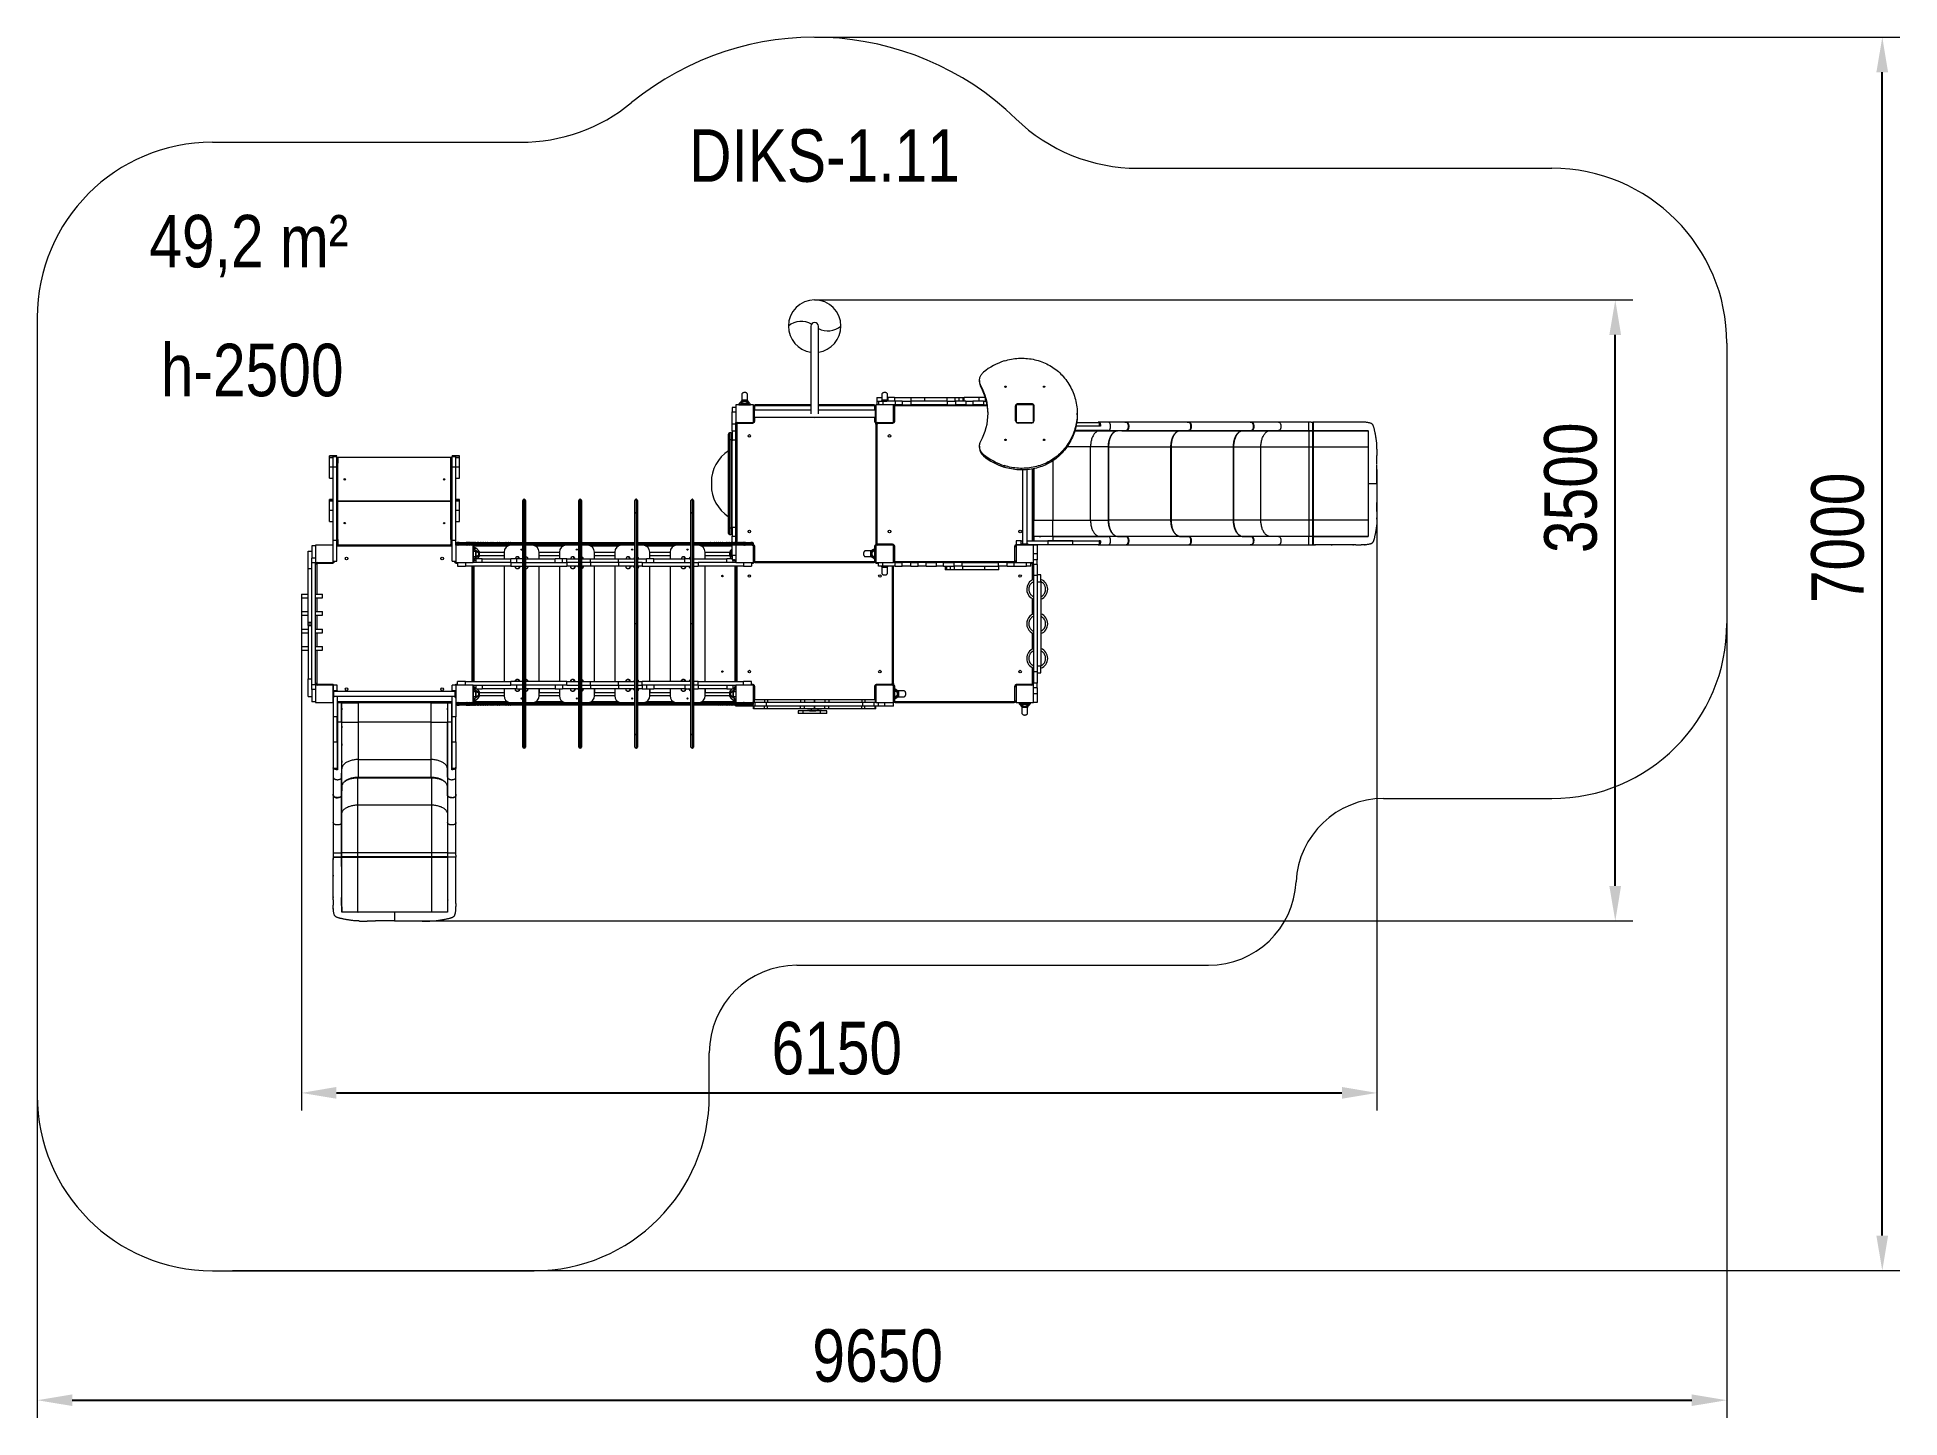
# Model space of a CAD drawing. Header units: millimetres. Extents: x -4932 to 5706, y -4240 to 3644.
import ezdxf

# ---------------------------------------------------------------- set-up
doc = ezdxf.new("R2010")
doc.units = ezdxf.units.MM
for name, color, linetype in [('DIKOM_ЗОНА', 80, 'Continuous'), ('DIKOM_ОБЪЕКТ', 7, 'Continuous'), ('DIKOM_РАЗМЕР_ЗОНА', 7, 'Continuous'), ('DIKOM_РАЗМЕР_ОБЪЕКТА', 7, 'Continuous')]:
    doc.layers.add(name, color=color, linetype=linetype)
doc.styles.add('style1', font='arial.ttf', dxfattribs={"width": 0.8})
doc.dimstyles.new('1-50', dxfattribs={"dimtxt": 300, "dimasz": 200, "dimexe": 100, "dimexo": 0, "dimgap": 100, "dimtad": 1, "dimtxsty": 'style1', "dimcen": 200, "dimclrd": 7, "dimclre": 7, "dimclrt": 7, "dimadec": 1, "dimazin": 2, "dimtfac": 1, "dimtmove": 0, "dimatfit": 2, "dimfxl": 0, "dimlwd": 25, "dimlwe": 18, "dimarcsym": 0})

msp = doc.modelspace()

# ---------------------------------------------------------------- texts
at = {"layer": 'DIKOM_РАЗМЕР_ОБЪЕКТА', "char_height": 300, "attachment_point": 1, "style": 'style1'}
for s, insert in [('DIKS-1.11', (-1208.682, 3118.672)), ('49,2 m²', (-4291.463, 2629.63)), ('h-2500', (-4226.213, 1893.819))]:
    msp.add_mtext_dynamic_manual_height_columns(s, width=5405.47657, gutter_width=20, heights=[0], dxfattribs=dict(at, insert=insert))

# ---------------------------------------------------------------- blocks, each defined once
blk = doc.blocks.new('*D9')
at = {"layer": 'Defpoints', "color": 0, "transparency": 16777216}
for p in [(2720, 1175), (-3423, 454), (2720, -2385)]:
    blk.add_point(p, dxfattribs=at)
at = {"layer": 'DIKOM_РАЗМЕР_ОБЪЕКТА', "color": 7, "lineweight": 18, "transparency": 16777216}
for p, q in [((2720, 1175), (2720, -2485)), ((-3423, 454), (-3423, -2485))]:
    blk.add_line(p, q, dxfattribs=at)
at = {"layer": 'DIKOM_РАЗМЕР_ОБЪЕКТА', "color": 7, "lineweight": 25, "transparency": 16777216}
blk.add_line((-3223, -2385), (2520, -2385), dxfattribs=at)
at = {"layer": 'DIKOM_РАЗМЕР_ОБЪЕКТА', "color": 7, "transparency": 16777216}
for points in [[(-3223, -2351), (-3223, -2418), (-3423, -2385)], [(2520, -2351), (2520, -2418), (2720, -2385)]]:
    blk.add_solid(points, dxfattribs=at)
at = {"layer": 'DIKOM_РАЗМЕР_ОБЪЕКТА', "color": 7, "transparency": 16777216, "insert": (-365, -2131), "char_height": 300, "attachment_point": 5, "style": 'style1'}
blk.add_mtext('6150', dxfattribs=at)
blk = doc.blocks.new('*D10')
at = {"layer": 'Defpoints', "color": 0, "transparency": 16777216}
for p in [(-492, 2144), (4081, 2144), (-2870, -1403)]:
    blk.add_point(p, dxfattribs=at)
at = {"layer": 'DIKOM_РАЗМЕР_ОБЪЕКТА', "color": 7, "lineweight": 18, "transparency": 16777216}
for p, q in [((-492, 2144), (4181, 2144)), ((-2870, -1403), (4181, -1403))]:
    blk.add_line(p, q, dxfattribs=at)
at = {"layer": 'DIKOM_РАЗМЕР_ОБЪЕКТА', "color": 7, "lineweight": 25, "transparency": 16777216}
blk.add_line((4081, -1203), (4081, 1944), dxfattribs=at)
at = {"layer": 'DIKOM_РАЗМЕР_ОБЪЕКТА', "color": 7, "transparency": 16777216}
for points in [[(4047, 1944), (4114, 1944), (4081, 2144)], [(4047, -1203), (4114, -1203), (4081, -1403)]]:
    blk.add_solid(points, dxfattribs=at)
at = {"layer": 'DIKOM_РАЗМЕР_ОБЪЕКТА', "color": 7, "transparency": 16777216, "insert": (3827, 1071), "char_height": 300, "attachment_point": 5, "rotation": 90, "style": 'style1'}
blk.add_mtext('3500', dxfattribs=at)
blk = doc.blocks.new('*D11')
at = {"layer": 'Defpoints', "color": 0, "transparency": 16777216}
for p in [(4718, 600), (-4932, -2306), (4718, -4140)]:
    blk.add_point(p, dxfattribs=at)
at = {"layer": 'DIKOM_РАЗМЕР_ЗОНА', "color": 7, "lineweight": 18, "transparency": 16777216}
for p, q in [((4718, 600), (4718, -4240)), ((-4932, -2306), (-4932, -4240))]:
    blk.add_line(p, q, dxfattribs=at)
at = {"layer": 'DIKOM_РАЗМЕР_ЗОНА', "color": 7, "lineweight": 25, "transparency": 16777216}
blk.add_line((-4732, -4140), (4518, -4140), dxfattribs=at)
at = {"layer": 'DIKOM_РАЗМЕР_ЗОНА', "color": 7, "transparency": 16777216}
for points in [[(-4732, -4107), (-4732, -4173), (-4932, -4140)], [(4518, -4107), (4518, -4173), (4718, -4140)]]:
    blk.add_solid(points, dxfattribs=at)
at = {"layer": 'DIKOM_РАЗМЕР_ЗОНА', "color": 7, "transparency": 16777216, "insert": (-132, -3887), "char_height": 300, "attachment_point": 5, "style": 'style1'}
blk.add_mtext('9650', dxfattribs=at)
blk = doc.blocks.new('*D12')
at = {"layer": 'Defpoints', "color": 0, "transparency": 16777216}
for p in [(-492, 3644), (5606, 3644), (-3816, -3400)]:
    blk.add_point(p, dxfattribs=at)
at = {"layer": 'DIKOM_РАЗМЕР_ЗОНА', "color": 7, "lineweight": 18, "transparency": 16777216}
for p, q in [((-492, 3644), (5706, 3644)), ((-3816, -3400), (5706, -3400))]:
    blk.add_line(p, q, dxfattribs=at)
at = {"layer": 'DIKOM_РАЗМЕР_ЗОНА', "color": 7, "lineweight": 25, "transparency": 16777216}
blk.add_line((5606, -3200), (5606, 3444), dxfattribs=at)
at = {"layer": 'DIKOM_РАЗМЕР_ЗОНА', "color": 7, "transparency": 16777216}
for points in [[(5572, 3444), (5639, 3444), (5606, 3644)], [(5572, -3200), (5639, -3200), (5606, -3400)]]:
    blk.add_solid(points, dxfattribs=at)
at = {"layer": 'DIKOM_РАЗМЕР_ЗОНА', "color": 7, "transparency": 16777216, "insert": (5352, 785), "char_height": 300, "attachment_point": 5, "rotation": 90, "style": 'style1'}
blk.add_mtext('7000', dxfattribs=at)

# ---------------------------------------------------------------- dimensions: what is measured, and where the dimension line sits
at = {"layer": 'DIKOM_РАЗМЕР_ЗОНА'}
dim = msp.add_linear_dim(base=(5605.608, 3644.268), p1=(-3816.137, -3400.272), p2=(-491.648, 3644.268), angle=90, text='7000', dimstyle='1-50', dxfattribs=at)
dim.commit()
dim.dimension.update_dxf_attribs({"geometry": '*D12', "text_midpoint": (5605.608, 785.211), "dimtype": 160})
dim = msp.add_linear_dim(base=(4718.352, -4140.156), p1=(-4931.648, -2305.732), p2=(4718.352, 600.063), dimstyle='1-50', dxfattribs=at)
dim.commit()
dim.dimension.update_dxf_attribs({"geometry": '*D11', "text_midpoint": (-131.648, -4140.156), "dimtype": 160})
at = {"layer": 'DIKOM_РАЗМЕР_ОБЪЕКТА'}
dim = msp.add_linear_dim(base=(4080.564, 2144.268), p1=(-2869.987, -1402.969), p2=(-491.648, 2144.268), angle=90, text='3500', dimstyle='1-50', dxfattribs=at)
dim.commit()
dim.dimension.update_dxf_attribs({"geometry": '*D10', "text_midpoint": (4080.564, 1071.329), "dimtype": 160})
dim = msp.add_linear_dim(base=(2719.862, -2384.525), p1=(-3422.648, 453.768), p2=(2719.862, 1175.054), text='6150', dimstyle='1-50', dxfattribs=at)
dim.commit()
dim.dimension.update_dxf_attribs({"geometry": '*D9', "text_midpoint": (-365.432, -2384.525), "dimtype": 160})

# ---------------------------------------------------------------- linework, layer by layer
at = {"layer": 'DIKOM_ЗОНА', "color": 3, "lineweight": 15}
for p, q in [((-3931.648, 3044.27), (-2170.93, 3044.27)), ((1353.588, 2896.268), (3718.352, 2896.268)), ((-4931.648, 2044.27), (-4931.648, -2400.272)), ((4718.352, 1896.268), (4718.352, 296.268)), ((2757.2, -703.732), (3718.352, -703.732)), ((-593.648, -1655.732), (1758.352, -1655.732)), ((-1093.648, -2400.272), (-1093.648, -2155.732)), ((-3931.648, -3400.272), (-2093.648, -3400.272))]:
    msp.add_line(p, q, dxfattribs=at)
for centre, radius, start, end in [((-491.648, 1994.268), 1650, 45.8678644, 129.3229963), ((-2170.93, 4044.27), 1000, 270, 309.3229963), ((1353.588, 3896.268), 1000, 225.8678644, 270), ((-3931.648, 2044.27), 1000, 90, 180), ((3718.352, 1896.268), 1000, 0, 90), ((3718.352, 296.268), 1000, 270, 0), ((2757.2, -1203.732), 500, 90, 177.2487454), ((1758.352, -1155.732), 500, 270, 357.2487454), ((-593.648, -2155.732), 500, 90, 180), ((-3931.648, -2400.272), 1000, 180, 270), ((-2093.648, -2400.272), 1000, 270, 0)]:
    msp.add_arc(centre, radius, start, end, dxfattribs=at)
at = {"layer": 'DIKOM_ОБЪЕКТ', "color": 7, "linetype": 'Continuous', "lineweight": 15}
for p, q in [((-512.648, 1994.268), (-512.648, 1494.268)), ((-470.648, 1494.268), (-470.648, 1994.268)), ((449.903, 1684.301), (449.903, 1675.422)), ((457.309, 1647.024), (457.309, 1655.904)), ((-941.648, 1529.267), (-962.648, 1529.267)), ((-962.648, 1529.267), (-962.648, 1504.268)), ((-962.648, 1504.268), (-941.648, 1504.268)), ((-962.648, 1434.268), (-962.648, 1504.268)), ((-941.648, 1544.268), (-941.648, 1444.268)), ((-841.648, 1544.268), (-941.648, 1544.268)), ((-924.648, 1547.389), (-924.648, 1544.768)), ((-924.648, 1544.768), (-858.648, 1544.768)), ((-859.909, 1550.747), (-859.887, 1550.735)), ((-858.648, 1547.391), (-858.648, 1547.392)), ((-858.648, 1544.768), (-858.648, 1547.391)), ((-841.648, 1444.268), (-841.648, 1544.268)), ((-835.648, 1534.268), (-841.648, 1534.268)), ((-837.648, 1514.268), (-841.648, 1514.268)), ((-512.648, 1514.268), (-837.648, 1514.268)), ((-837.648, 1514.268), (-837.648, 1474.268)), ((-835.648, 1534.268), (-835.648, 1514.268)), ((-512.648, 1544.268), (-831.648, 1544.268)), ((-831.648, 1538.268), (-831.648, 1544.268)), ((-512.648, 1538.268), (-831.648, 1538.268)), ((-151.648, 1544.268), (-470.648, 1544.268)), ((-151.648, 1538.268), (-470.648, 1538.268)), ((-145.648, 1514.268), (-470.648, 1514.268)), ((-151.648, 1538.268), (-151.648, 1544.268)), ((-147.648, 1534.268), (-141.648, 1534.268)), ((-147.648, 1514.268), (-147.648, 1534.268)), ((-145.648, 1514.268), (-141.648, 1514.268)), ((-145.648, 1514.268), (-145.648, 1474.268)), ((-141.648, 1544.268), (-141.648, 1444.268)), ((-41.648, 1544.268), (-141.648, 1544.268)), ((-136.648, 1586.268), (-136.648, 1565.268)), ((-136.648, 1586.268), (-108.216, 1586.268)), ((-136.648, 1565.268), (-126.648, 1565.268)), ((-136.648, 1565.268), (-136.648, 1544.268)), ((-126.648, 1565.268), (-126.648, 1544.268)), ((-126.648, 1565.268), (-101.648, 1565.268)), ((-109.797, 1567.256), (-111.435, 1565.268)), ((-101.648, 1565.268), (-101.648, 1544.268)), ((-31.648, 1565.268), (-101.648, 1565.268)), ((-75.155, 1586.268), (-73.365, 1586.268)), ((-71.85, 1565.268), (-73.473, 1567.235)), ((-34.967, 1586.268), (-73.365, 1586.268)), ((-73.365, 1586.268), (-73.365, 1567.104)), ((-31.648, 1544.268), (-41.648, 1544.268)), ((-41.648, 1444.268), (-41.648, 1544.268)), ((-35.648, 1534.268), (-41.648, 1534.268)), ((-35.648, 1534.268), (-35.648, 1452.268)), ((-34.967, 1586.268), (-34.967, 1565.268)), ((-34.967, 1586.268), (56.72, 1586.268)), ((-31.648, 1565.268), (-31.648, 1544.268)), ((8.352, 1565.268), (-31.648, 1565.268)), ((8.352, 1544.268), (-31.648, 1544.268)), ((-31.648, 1538.268), (-31.648, 1544.268)), ((494.873, 1538.268), (-31.648, 1538.268)), ((8.352, 1565.268), (8.352, 1544.268)), ((8.352, 1565.268), (58.352, 1565.268)), ((8.352, 1544.268), (58.352, 1544.268)), ((56.72, 1586.268), (56.72, 1565.268)), ((56.72, 1586.268), (136.323, 1586.268)), ((58.352, 1565.268), (58.352, 1544.268)), ((266.035, 1565.268), (58.352, 1565.268)), ((266.035, 1544.268), (58.352, 1544.268)), ((136.323, 1586.268), (136.323, 1565.268)), ((136.323, 1586.268), (262.684, 1586.268)), ((262.684, 1586.268), (262.684, 1565.268)), ((262.684, 1586.268), (309.744, 1586.268)), ((266.035, 1565.268), (266.035, 1544.268)), ((266.035, 1565.268), (311.802, 1565.268)), ((266.035, 1544.268), (311.802, 1544.268)), ((309.744, 1586.268), (309.744, 1565.268)), ((309.744, 1586.268), (331.991, 1586.268)), ((311.802, 1565.268), (311.802, 1544.268)), ((372.214, 1565.268), (311.802, 1565.268)), ((372.214, 1544.268), (311.802, 1544.268)), ((331.991, 1586.268), (331.991, 1565.268)), ((331.991, 1586.268), (354.264, 1586.268)), ((354.264, 1586.268), (354.264, 1565.268)), ((354.264, 1586.268), (362.181, 1586.268)), ((362.181, 1565.268), (362.181, 1586.268)), ((446.009, 1586.268), (362.181, 1586.268)), ((372.214, 1565.268), (372.214, 1544.268)), ((372.214, 1565.268), (411.718, 1565.268)), ((372.214, 1544.268), (411.718, 1544.268)), ((411.718, 1565.268), (411.718, 1544.268)), ((472.131, 1565.268), (411.718, 1565.268)), ((472.131, 1544.268), (411.718, 1544.268)), ((446.009, 1586.268), (446.009, 1565.268)), ((482.949, 1586.268), (446.009, 1586.268)), ((472.131, 1565.268), (472.131, 1544.268)), ((472.131, 1565.268), (489.418, 1565.268)), ((472.131, 1544.268), (493.865, 1544.268)), ((482.949, 1586.268), (482.949, 1565.268)), ((482.949, 1586.268), (483.497, 1586.268)), ((656.352, 1454.048), (656.352, 1539.162)), ((658.352, 1544.268), (658.352, 1444.268)), ((758.352, 1544.268), (658.352, 1544.268)), ((671.352, 1552.755), (745.352, 1552.755)), ((671.352, 1544.268), (671.352, 1552.755)), ((745.352, 1544.268), (745.352, 1552.755)), ((758.352, 1444.268), (758.352, 1544.268)), ((760.352, 1539.162), (760.352, 1454.048)), ((1007.842, 1487.726), (1007.842, 1496.605)), ((-968.648, 1384.268), (-977.648, 1384.268)), ((-977.648, 1345.415), (-977.648, 1384.268)), ((-968.648, 1345.415), (-968.648, 1384.268)), ((-941.648, 1434.268), (-962.648, 1434.268)), ((-962.648, 1394.268), (-962.648, 1434.268)), ((-941.648, 1394.268), (-962.648, 1394.268)), ((-962.648, 1394.268), (-962.648, 1344.268)), ((-941.648, 1434.268), (-941.648, 1444.268)), ((-941.648, 1444.268), (-841.648, 1444.268)), ((-941.648, 1394.268), (-941.648, 1434.268)), ((-935.648, 1434.268), (-941.648, 1434.268)), ((-941.648, 1344.268), (-941.648, 1394.268)), ((-935.648, 1434.268), (-935.648, 759.268)), ((-931.648, 1438.268), (-931.648, 1444.268)), ((-849.648, 1438.268), (-931.648, 1438.268)), ((-849.648, 1438.268), (-849.648, 1444.268)), ((-837.648, 1474.268), (-841.648, 1474.268)), ((-835.648, 1452.268), (-841.648, 1452.268)), ((-837.648, 1474.268), (-498.051, 1474.268)), ((-835.648, 1474.268), (-835.648, 1452.268)), ((-485.245, 1474.268), (-145.648, 1474.268)), ((-147.648, 1452.268), (-147.648, 1474.268)), ((-147.648, 1452.268), (-141.648, 1452.268)), ((-145.648, 1474.268), (-141.648, 1474.268)), ((-141.648, 1434.268), (-141.648, 1444.268)), ((-141.648, 1444.268), (-41.648, 1444.268)), ((-141.648, 1434.268), (-141.648, 754.268)), ((-135.648, 1434.268), (-141.648, 1434.268)), ((-135.648, 1434.268), (-135.648, 754.268)), ((-131.648, 1438.268), (-131.648, 1444.268)), ((-49.648, 1438.268), (-131.648, 1438.268)), ((-49.648, 1438.268), (-49.648, 1444.268)), ((-35.648, 1452.268), (-41.648, 1452.268)), ((658.352, 1444.268), (758.352, 1444.268)), ((745.352, 1440.456), (671.352, 1440.456)), ((688.352, 1440.456), (688.352, 1444.268)), ((688.352, 1440.456), (688.352, 1444.268)), ((728.352, 1440.456), (728.352, 1444.268)), ((994.222, 1396.766), (1136.594, 1396.766)), ((1184.774, 1397.768), (994.525, 1397.768)), ((1141.797, 1422.289), (1000.855, 1422.289)), ((1134.113, 1423.268), (1001.065, 1423.268)), ((1004.776, 1444.268), (1134.113, 1444.268)), ((1130.514, 1445.768), (1129.949, 1445.768)), ((1134.113, 1444.268), (1134.113, 1423.268)), ((1136.012, 1444.268), (1134.113, 1444.268)), ((1136.012, 1423.268), (1134.113, 1423.268)), ((1136.012, 1423.268), (1136.012, 1444.268)), ((1139.234, 1423.268), (1136.49, 1423.268)), ((1136.594, 1396.766), (1184.774, 1397.768)), ((1136.594, 1396.766), (1238.64, 1396.766)), ((1278.977, 1445.768), (1184.774, 1445.768)), ((1184.774, 1397.768), (1286.82, 1397.768)), ((1227.579, 1394.619), (1227.764, 1394.697)), ((1286.82, 1397.768), (1238.64, 1396.766)), ((1262.605, 1397.264), (1595.476, 1397.264)), ((1278.977, 1445.768), (1280.615, 1445.768)), ((1286.82, 1445.768), (1278.977, 1445.768)), ((1280.615, 1445.768), (1288.327, 1445.768)), ((1285.317, 1397.736), (1288.327, 1397.768)), ((1636.127, 1445.768), (1288.327, 1445.768)), ((1288.327, 1397.768), (1643.97, 1397.768)), ((1643.97, 1397.768), (1595.476, 1397.264)), ((1596.983, 1397.264), (1645.477, 1397.768)), ((1596.983, 1397.264), (1952.626, 1397.264)), ((1643.97, 1445.768), (1636.127, 1445.768)), ((1636.127, 1445.768), (1637.765, 1445.768)), ((1637.765, 1445.768), (1645.477, 1445.768)), ((1643.97, 1397.768), (1643.996, 1397.768)), ((1993.277, 1445.768), (1645.477, 1445.768)), ((1645.477, 1397.768), (2001.12, 1397.768)), ((2001.12, 1397.768), (1952.626, 1397.264)), ((1954.133, 1397.264), (2002.627, 1397.768)), ((1954.133, 1397.264), (2109.433, 1397.264)), ((2001.121, 1445.768), (1993.277, 1445.768)), ((1994.916, 1445.768), (1993.277, 1445.768)), ((1994.916, 1445.768), (2002.627, 1445.768)), ((2001.12, 1397.768), (2001.146, 1397.768)), ((2157.927, 1445.768), (2002.627, 1445.768)), ((2002.627, 1397.768), (2157.927, 1397.768)), ((2015.646, 1421.768), (2016.393, 1421.768)), ((2109.433, 1397.264), (2157.927, 1397.768)), ((2109.433, 1397.264), (2330, 1397.264)), ((2157.927, 1397.768), (2330, 1397.768)), ((2330, 1397.768), (2330, 1445.768)), ((2344, 1445.768), (2330, 1445.768)), ((2330, 1397.768), (2330, 1397.264)), ((2330, 1397.768), (2353.575, 1397.768)), ((2330, 1397.264), (2353.575, 1397.264)), ((2330, 1397.264), (2330, 1305.266)), ((2344, 1445.768), (2353.575, 1445.768)), ((2345.899, 1445.768), (2345.999, 1445.779)), ((2345.999, 1445.779), (2355.432, 1445.787)), ((2353.716, 1444.976), (2353.575, 1445.652)), ((2353.575, 1397.859), (2353.743, 1398.346)), ((2353.575, 1397.768), (2353.575, 1397.264)), ((2353.575, 1397.264), (2353.575, 1305.266)), ((2353.887, 1399.074), (2353.887, 1398.658)), ((2354.726, 1445.494), (2353.888, 1444.655)), ((2354.707, 1398.06), (2354.046, 1398.721)), ((2354.075, 1397.764), (2354.075, 1398.268)), ((2354.075, 1398.19), (2354.707, 1397.557)), ((2354.075, 1305.266), (2354.075, 1397.764)), ((2355.334, 1445.776), (2354.432, 1445.776)), ((2354.707, 1398.06), (2354.707, 1397.557)), ((2354.707, 1397.557), (2354.707, 1305.266)), ((2355.413, 1398.056), (2355.414, 1397.943)), ((2355.414, 1397.767), (2409.109, 1397.767)), ((2355.414, 1397.264), (2355.414, 1397.767)), ((2355.414, 1397.264), (2669.918, 1397.264)), ((2355.414, 1305.266), (2355.414, 1397.264)), ((2355.432, 1445.787), (2355.439, 1445.601)), ((2369.205, 1445.782), (2355.432, 1445.776)), ((2370, 1445.795), (2369.205, 1445.794)), ((2409.109, 1397.767), (2566.28, 1397.768)), ((2566.28, 1397.768), (2580.574, 1397.768)), ((2580.574, 1397.768), (2585.918, 1397.768)), ((2584.647, 1445.75), (2582.59, 1445.726)), ((2585.885, 1445.764), (2584.647, 1445.75)), ((2650.132, 1445.385), (2649.167, 1445.45)), ((2650.726, 1445.345), (2650.132, 1445.385)), ((2669.394, 1397.323), (2669.856, 1397.287)), ((2669.856, 1397.287), (2669.914, 1397.268)), ((2669.914, 1397.268), (2669.918, 1397.264)), ((2669.918, 1395.94), (2669.918, 1395.921)), ((-983.648, 1274.401), (-983.648, 1340.219)), ((-977.648, 843.12), (-977.648, 1345.415)), ((-968.648, 1345.415), (-977.648, 1345.415)), ((-968.648, 843.12), (-968.648, 1345.415)), ((-962.648, 1344.268), (-941.648, 1344.268)), ((-962.648, 844.268), (-962.648, 1344.268)), ((-941.648, 844.268), (-941.648, 1344.268)), ((449.903, 1308.909), (449.903, 1300.03)), ((928.244, 1277.87), (928.244, 1286.749)), ((1083.825, 1304.268), (948.812, 1304.268)), ((1185.87, 1304.268), (1083.825, 1304.268)), ((1083.825, 886.268), (1083.825, 1304.268)), ((1185.87, 886.268), (1185.87, 1304.268)), ((1186.084, 1304.268), (1185.87, 1304.268)), ((1186.084, 886.268), (1186.084, 1304.268)), ((1186.1, 1305.266), (1186.63, 1305.266)), ((1187.377, 1305.266), (1186.63, 1305.266)), ((1186.63, 1305.266), (1186.63, 885.269)), ((1187.377, 1305.266), (1543.021, 1305.266)), ((1187.377, 885.269), (1187.377, 1305.266)), ((1543.021, 1305.266), (1543.021, 885.269)), ((1543.234, 1305.266), (1543.021, 1305.266)), ((1543.234, 885.269), (1543.234, 1305.266)), ((1543.234, 1305.266), (1543.78, 1305.266)), ((1544.528, 1305.266), (1543.78, 1305.266)), ((1543.78, 1305.266), (1543.78, 885.269)), ((1544.528, 1305.266), (1900.171, 1305.266)), ((1544.528, 885.269), (1544.528, 1305.266)), ((1900.171, 1305.266), (1900.171, 885.269)), ((1900.384, 1305.266), (1900.171, 1305.266)), ((1900.384, 885.269), (1900.384, 1305.266)), ((1900.931, 1305.266), (1900.384, 1305.266)), ((1901.678, 1305.266), (1900.931, 1305.266)), ((1900.931, 1305.266), (1900.931, 885.269)), ((1901.678, 1305.266), (2056.978, 1305.266)), ((1901.678, 885.269), (1901.678, 1305.266)), ((2056.978, 885.269), (2056.978, 1305.266)), ((2056.978, 1305.266), (2330, 1305.266)), ((2330, 1305.266), (2353.575, 1305.266)), ((2330, 1305.266), (2330, 885.269)), ((2353.575, 1305.266), (2353.575, 885.269)), ((2353.575, 1305.266), (2354.075, 1305.266)), ((2354.075, 885.269), (2354.075, 1305.266)), ((2354.075, 1305.266), (2354.707, 1305.266)), ((2355.414, 1305.266), (2354.707, 1305.266)), ((2354.707, 1305.266), (2354.707, 885.269)), ((2355.414, 1305.266), (2669.918, 1305.266)), ((2355.414, 885.269), (2355.414, 1305.266)), ((2669.918, 1381.601), (2669.918, 1376.826)), ((2669.918, 1356.201), (2669.918, 1349.796)), ((2669.918, 1312.429), (2669.918, 1305.266)), ((2669.918, 1305.266), (2669.918, 1304.777)), ((2669.918, 1304.777), (2669.918, 1304.167)), ((2719.813, 1306.621), (2719.712, 1308.951)), ((2719.914, 1304.293), (2719.813, 1306.621)), ((-3241.648, 1253.385), (-3262.648, 1253.385)), ((-3262.648, 1253.379), (-3262.648, 1253.385)), ((-3262.648, 1253.379), (-3241.648, 1253.379)), ((-3262.648, 1244.535), (-3262.648, 1253.379)), ((-3262.648, 1253.379), (-3241.648, 1253.379)), ((-3262.648, 1253.379), (-3262.648, 1253.379)), ((-3262.648, 1244.535), (-3241.648, 1244.535)), ((-3262.648, 1190.993), (-3262.648, 1244.535)), ((-3262.648, 1190.993), (-3241.648, 1190.993)), ((-3262.648, 1126.154), (-3262.648, 1190.993)), ((-3241.648, 1253.379), (-3241.648, 1253.385)), ((-3241.648, 1244.535), (-3241.648, 1253.379)), ((-3241.648, 1253.379), (-3241.648, 1253.379)), ((-3220.648, 1252.768), (-3241.648, 1252.768)), ((-3241.648, 1250.024), (-3241.648, 1252.768)), ((-3241.648, 1250.024), (-3220.648, 1250.024)), ((-3241.648, 1190.993), (-3241.648, 1244.535)), ((-3241.648, 1169.658), (-3241.648, 1190.993)), ((-3241.648, 1190.739), (-3220.648, 1190.739)), ((-3241.648, 771.835), (-3241.648, 1190.739)), ((-3220.648, 1250.024), (-3220.648, 1252.768)), ((-3220.648, 1190.739), (-3220.648, 1250.024)), ((-3220.648, 1244.27), (-3214.648, 1244.27)), ((-3220.648, 1211.994), (-3214.648, 1211.994)), ((-3220.648, 771.835), (-3220.648, 1190.739)), ((-3214.648, 1244.27), (-3214.648, 1212.27)), ((-2568.648, 1244.27), (-3214.648, 1244.27)), ((-3214.648, 1211.994), (-3214.648, 1243.108)), ((-3214.648, 796.577), (-3214.648, 1211.994)), ((-2568.648, 1212.27), (-2568.648, 1244.27)), ((-2568.648, 1244.27), (-2562.648, 1244.27)), ((-2568.648, 1211.994), (-2568.648, 1243.108)), ((-2568.648, 796.577), (-2568.648, 1211.994)), ((-2568.648, 1211.994), (-2562.648, 1211.994)), ((-2541.648, 1252.768), (-2562.648, 1252.768)), ((-2562.648, 1250.024), (-2562.648, 1252.768)), ((-2562.648, 1250.024), (-2541.648, 1250.024)), ((-2562.648, 1190.739), (-2562.648, 1250.024)), ((-2562.648, 1190.739), (-2541.648, 1190.739)), ((-2562.648, 771.835), (-2562.648, 1190.739)), ((-2520.648, 1253.385), (-2541.648, 1253.385)), ((-2541.648, 1253.379), (-2541.648, 1253.385)), ((-2541.648, 1253.379), (-2520.648, 1253.379)), ((-2541.648, 1244.535), (-2541.648, 1253.379)), ((-2541.648, 1253.379), (-2520.648, 1253.379)), ((-2541.648, 1253.379), (-2541.648, 1253.379)), ((-2541.648, 1250.024), (-2541.648, 1252.768)), ((-2541.648, 1244.535), (-2520.648, 1244.535)), ((-2541.648, 1190.993), (-2541.648, 1244.535)), ((-2541.648, 1190.993), (-2520.648, 1190.993)), ((-2541.648, 1169.658), (-2541.648, 1190.993)), ((-2541.648, 771.835), (-2541.648, 1190.739)), ((-2520.648, 1253.379), (-2520.648, 1253.385)), ((-2520.648, 1244.535), (-2520.648, 1253.379)), ((-2520.648, 1253.379), (-2520.648, 1253.379)), ((-2520.648, 1190.993), (-2520.648, 1244.535)), ((-2520.648, 1126.154), (-2520.648, 1190.993)), ((472.8, 1253.106), (472.8, 1261.985)), ((591.576, 1188.718), (591.576, 1197.598)), ((694.852, 1173.165), (694.852, 748.268)), ((721.852, 748.268), (721.852, 1174.532)), ((752.352, 767.268), (752.352, 1178.775)), ((758.352, 792.594), (758.352, 1179.956)), ((759.352, 1180.165), (759.352, 886.268)), ((869.307, 1225.952), (869.307, 886.268)), ((2669.918, 1239.978), (2669.918, 1095.268)), ((-3262.648, 1126.154), (-3241.648, 1126.154)), ((-2541.648, 1126.154), (-2520.648, 1126.154)), ((-1081.648, 1102.022), (-1081.648, 1086.514)), ((2669.918, 1095.268), (2669.918, 950.558)), ((2719.917, 1094.705), (2719.892, 1073.432)), ((2719.918, 1095.268), (2719.917, 1094.705)), ((-3241.648, 1005.094), (-3262.648, 1005.094)), ((-3262.648, 1005.088), (-3262.648, 1005.094)), ((-3262.648, 1005.088), (-3241.648, 1005.088)), ((-3262.648, 996.245), (-3262.648, 1005.088)), ((-3262.648, 1005.088), (-3241.648, 1005.088)), ((-3262.648, 1005.088), (-3262.648, 1005.088)), ((-3262.648, 996.245), (-3241.648, 996.245)), ((-3262.648, 942.702), (-3262.648, 996.245)), ((-3214.648, 994.27), (-2568.648, 994.27)), ((-2568.648, 994.268), (-3214.648, 994.268)), ((-2520.648, 1005.094), (-2541.648, 1005.094)), ((-2541.648, 1005.088), (-2520.648, 1005.088)), ((-2541.648, 1005.088), (-2520.648, 1005.088)), ((-2541.648, 996.245), (-2520.648, 996.245)), ((-2520.648, 1005.088), (-2520.648, 1005.094)), ((-2520.648, 996.245), (-2520.648, 1005.088)), ((-2520.648, 1005.088), (-2520.648, 1005.088)), ((-2520.648, 942.702), (-2520.648, 996.245)), ((-2157.994, 928.054), (-2157.994, 998.293)), ((-2149.994, 1005.293), (-2150.994, 1005.293)), ((-2150.994, 1005.293), (-2150.994, 927.192)), ((-2149.994, 927.192), (-2149.994, 1005.293)), ((-2142.994, 998.293), (-2142.994, 928.054)), ((-1837.994, 928.054), (-1837.994, 998.293)), ((-1829.994, 1005.293), (-1830.994, 1005.293)), ((-1830.994, 1005.293), (-1830.994, 927.192)), ((-1829.994, 927.192), (-1829.994, 1005.293)), ((-1822.994, 998.293), (-1822.994, 928.054)), ((-1517.994, 928.054), (-1517.994, 998.293)), ((-1509.994, 1005.293), (-1510.994, 1005.293)), ((-1510.994, 1005.293), (-1510.994, 927.192)), ((-1509.994, 927.192), (-1509.994, 1005.293)), ((-1502.994, 998.293), (-1502.994, 928.054)), ((-1197.994, 928.054), (-1197.994, 998.293)), ((-1189.994, 1005.293), (-1190.994, 1005.293)), ((-1190.994, 1005.293), (-1190.994, 927.192)), ((-1189.994, 927.192), (-1189.994, 1005.293)), ((-1182.994, 998.293), (-1182.994, 928.054)), ((-3262.648, 942.702), (-3241.648, 942.702)), ((-3262.648, 877.864), (-3262.648, 942.702)), ((-3262.648, 877.864), (-3241.648, 877.864)), ((-2541.648, 942.702), (-2520.648, 942.702)), ((-2541.648, 877.864), (-2520.648, 877.864)), ((-2520.648, 877.864), (-2520.648, 942.702)), ((-2157.994, 928.054), (-2157.994, 927.727)), ((-2157.994, 294.274), (-2157.994, 927.727)), ((-2150.994, 927.192), (-2149.994, 927.192)), ((-2150.994, 927.028), (-2150.994, 927.192)), ((-2149.994, 927.028), (-2150.994, 927.028)), ((-2150.994, 927.028), (-2150.994, 294.262)), ((-2149.994, 927.028), (-2149.994, 927.192)), ((-2149.994, 294.262), (-2149.994, 927.028)), ((-2142.994, 927.727), (-2142.994, 928.054)), ((-2142.994, 927.727), (-2142.994, 294.274)), ((-1837.994, 928.054), (-1837.994, 927.727)), ((-1837.994, 294.274), (-1837.994, 927.727)), ((-1830.994, 927.192), (-1829.994, 927.192)), ((-1830.994, 927.028), (-1830.994, 927.192)), ((-1829.994, 927.028), (-1830.994, 927.028)), ((-1830.994, 927.028), (-1830.994, 294.262)), ((-1829.994, 927.028), (-1829.994, 927.192)), ((-1829.994, 294.262), (-1829.994, 927.028)), ((-1822.994, 927.727), (-1822.994, 928.054)), ((-1822.994, 927.727), (-1822.994, 294.274)), ((-1517.994, 928.054), (-1517.994, 927.727)), ((-1517.994, 294.274), (-1517.994, 927.727)), ((-1510.994, 927.192), (-1509.994, 927.192)), ((-1510.994, 927.028), (-1510.994, 927.192)), ((-1509.994, 927.028), (-1510.994, 927.028)), ((-1510.994, 927.028), (-1510.994, 294.262)), ((-1509.994, 927.028), (-1509.994, 927.192)), ((-1509.994, 294.262), (-1509.994, 927.028)), ((-1502.994, 927.727), (-1502.994, 928.054)), ((-1502.994, 927.727), (-1502.994, 294.274)), ((-1197.994, 928.054), (-1197.994, 927.727)), ((-1197.994, 294.274), (-1197.994, 927.727)), ((-1190.994, 927.192), (-1189.994, 927.192)), ((-1190.994, 927.028), (-1190.994, 927.192)), ((-1189.994, 927.028), (-1190.994, 927.028)), ((-1190.994, 927.028), (-1190.994, 294.262)), ((-1189.994, 927.028), (-1189.994, 927.192)), ((-1189.994, 294.262), (-1189.994, 927.028)), ((-1182.994, 927.727), (-1182.994, 928.054)), ((-1182.994, 927.727), (-1182.994, 294.274)), ((-983.648, 848.316), (-983.648, 914.134)), ((758.352, 886.268), (759.352, 886.268)), ((759.352, 793.769), (759.352, 886.268)), ((759.352, 886.268), (869.307, 886.268)), ((869.307, 793.769), (869.307, 886.268)), ((869.307, 886.268), (1083.825, 886.268)), ((1083.825, 886.268), (1185.87, 886.268)), ((1185.87, 886.268), (1186.084, 886.268)), ((1186.63, 885.269), (1186.092, 885.269)), ((1187.377, 885.269), (1186.63, 885.269)), ((1543.021, 885.269), (1187.377, 885.269)), ((1543.021, 885.269), (1543.234, 885.269)), ((1543.78, 885.269), (1543.234, 885.269)), ((1544.528, 885.269), (1543.78, 885.269)), ((1900.171, 885.269), (1544.528, 885.269)), ((1900.171, 885.269), (1900.384, 885.269)), ((1900.384, 885.269), (1900.931, 885.269)), ((1900.931, 885.269), (1901.678, 885.269)), ((2056.978, 885.269), (1901.678, 885.269)), ((2330, 885.269), (2056.978, 885.269)), ((2330, 885.269), (2330, 793.271)), ((2353.575, 885.269), (2330, 885.269)), ((2353.575, 885.269), (2353.575, 793.271)), ((2353.575, 885.269), (2354.075, 885.269)), ((2354.075, 792.771), (2354.075, 885.269)), ((2354.707, 885.269), (2354.075, 885.269)), ((2354.707, 885.269), (2354.707, 792.978)), ((2355.414, 885.269), (2354.707, 885.269)), ((2669.918, 885.269), (2355.414, 885.269)), ((2355.414, 793.271), (2355.414, 885.269)), ((2669.918, 885.758), (2669.918, 886.368)), ((2669.918, 885.269), (2669.918, 885.758)), ((2669.918, 885.269), (2669.918, 878.106)), ((-3241.648, 771.835), (-3220.648, 771.835)), ((-3241.648, 744.268), (-3241.648, 771.835)), ((-3220.648, 796.577), (-3214.648, 796.577)), ((-3220.648, 775.021), (-3214.648, 775.021)), ((-3220.648, 652.826), (-3220.648, 771.835)), ((-3220.648, 749.271), (-3214.648, 749.271)), ((-3214.648, 775.021), (-3214.648, 796.577)), ((-3214.648, 775.021), (-3214.648, 749.271)), ((-3214.648, 744.271), (-3214.648, 749.271)), ((-2568.648, 775.021), (-2568.648, 796.577)), ((-2568.648, 796.577), (-2562.648, 796.577)), ((-2568.648, 775.021), (-2568.648, 749.271)), ((-2568.648, 775.021), (-2562.648, 775.021)), ((-2568.648, 744.271), (-2568.648, 749.271)), ((-2568.648, 749.271), (-2562.648, 749.271)), ((-2562.648, 771.835), (-2541.648, 771.835)), ((-2562.648, 652.826), (-2562.648, 771.835)), ((-2541.648, 744.268), (-2541.648, 771.835)), ((-2538.869, 751.268), (-2538.869, 752.268)), ((-2538.222, 752.268), (-2538.869, 752.268)), ((-2538.869, 751.268), (-2538.222, 751.268)), ((-2536.287, 752.268), (-2538.222, 752.268)), ((-2538.222, 751.268), (-2538.222, 752.268)), ((-2538.222, 751.268), (-2536.287, 751.268)), ((-2533.066, 752.268), (-2536.287, 752.268)), ((-2536.287, 751.268), (-2536.287, 752.268)), ((-2536.287, 751.268), (-2533.066, 751.268)), ((-2528.574, 752.268), (-2533.066, 752.268)), ((-2533.066, 751.268), (-2533.066, 752.268)), ((-2533.066, 751.268), (-2528.574, 751.268)), ((-2531.869, 759.268), (-2531.233, 759.268)), ((-2531.233, 759.268), (-2529.342, 759.268)), ((-2529.342, 759.268), (-2526.196, 759.268)), ((-2485.613, 752.268), (-2528.574, 752.268)), ((-2528.574, 751.268), (-2528.574, 752.268)), ((-2528.574, 751.268), (-2485.613, 751.268)), ((-2526.196, 759.268), (-2521.781, 759.268)), ((-2521.781, 759.268), (-2478.867, 759.268)), ((-2481.64, 752.268), (-2485.613, 752.268)), ((-2485.613, 751.268), (-2485.613, 752.268)), ((-2485.613, 751.268), (-2481.64, 751.268)), ((-2481.64, 751.268), (-2481.64, 752.268)), ((-2477.126, 752.268), (-2481.64, 752.268)), ((-2481.64, 751.268), (-2477.126, 751.268)), ((-2478.867, 759.268), (-2474.956, 759.268)), ((-2477.126, 751.268), (-2477.126, 752.268)), ((-2472.082, 752.268), (-2477.126, 752.268)), ((-2477.126, 751.268), (-2472.082, 751.268)), ((-2474.956, 759.268), (-2470.535, 759.268)), ((-2466.526, 752.268), (-2472.082, 752.268)), ((-2472.082, 751.268), (-2472.082, 752.268)), ((-2472.082, 751.268), (-2466.526, 751.268)), ((-2470.535, 759.268), (-2465.596, 759.268)), ((-2460.471, 752.268), (-2466.526, 752.268)), ((-2466.526, 751.268), (-2466.526, 752.268)), ((-2466.526, 751.268), (-2460.471, 751.268)), ((-2465.596, 759.268), (-2460.154, 759.268)), ((-2460.471, 751.268), (-2460.471, 752.268)), ((-2453.928, 752.268), (-2460.471, 752.268)), ((-2460.471, 751.268), (-2453.928, 751.268)), ((-2460.154, 759.268), (-2454.225, 759.268)), ((-2454.225, 759.268), (-2447.819, 759.268)), ((-2446.914, 752.268), (-2453.928, 752.268)), ((-2453.928, 751.268), (-2453.928, 752.268)), ((-2453.928, 751.268), (-2446.914, 751.268)), ((-2447.819, 759.268), (-2440.95, 759.268)), ((-2439.441, 752.268), (-2446.914, 752.268)), ((-2446.914, 751.268), (-2446.914, 752.268)), ((-2446.914, 751.268), (-2439.441, 751.268)), ((-2440.95, 759.268), (-2433.632, 759.268)), ((-2439.441, 751.268), (-2439.441, 752.268)), ((-2431.526, 752.268), (-2439.441, 752.268)), ((-2439.441, 751.268), (-2431.526, 751.268)), ((-2433.632, 759.268), (-2425.882, 759.268)), ((-2423.176, 752.268), (-2431.526, 752.268)), ((-2431.526, 751.268), (-2431.526, 752.268)), ((-2431.526, 751.268), (-2423.176, 751.268)), ((-2425.882, 759.268), (-2417.705, 759.268)), ((-2423.176, 751.268), (-2423.176, 752.268)), ((-2414.414, 752.268), (-2423.176, 752.268)), ((-2423.176, 751.268), (-2414.414, 751.268)), ((-2417.705, 759.268), (-2409.124, 759.268)), ((-2405.246, 752.268), (-2414.414, 752.268)), ((-2414.414, 751.268), (-2414.414, 752.268)), ((-2414.414, 751.268), (-2405.246, 751.268)), ((-2409.124, 759.268), (-2400.146, 759.268)), ((-2395.691, 752.268), (-2405.246, 752.268)), ((-2405.246, 751.268), (-2405.246, 752.268)), ((-2405.246, 751.268), (-2395.691, 751.268)), ((-2400.146, 759.268), (-2390.788, 759.268)), ((-2385.759, 752.268), (-2395.691, 752.268)), ((-2395.691, 751.268), (-2395.691, 752.268)), ((-2395.691, 751.268), (-2385.759, 751.268)), ((-2390.788, 759.268), (-2381.061, 759.268)), ((-2385.759, 751.268), (-2385.759, 752.268)), ((-2375.469, 752.268), (-2385.759, 752.268)), ((-2385.759, 751.268), (-2375.469, 751.268)), ((-2381.061, 759.268), (-2370.983, 759.268)), ((-2364.829, 752.268), (-2375.469, 752.268)), ((-2375.469, 751.268), (-2375.469, 752.268)), ((-2375.469, 751.268), (-2364.829, 751.268)), ((-2370.983, 759.268), (-2360.563, 759.268)), ((-2364.829, 751.268), (-2364.829, 752.268)), ((-2353.855, 752.268), (-2364.829, 752.268)), ((-2364.829, 751.268), (-2353.855, 751.268)), ((-2360.563, 759.268), (-2349.815, 759.268)), ((-2342.563, 752.268), (-2353.855, 752.268)), ((-2353.855, 751.268), (-2353.855, 752.268)), ((-2353.855, 751.268), (-2342.563, 751.268)), ((-2349.815, 759.268), (-2338.756, 759.268)), ((-2330.964, 752.268), (-2342.563, 752.268)), ((-2342.563, 751.268), (-2342.563, 752.268)), ((-2342.563, 751.268), (-2330.964, 751.268)), ((-2338.756, 759.268), (-2327.397, 759.268)), ((-2330.964, 751.268), (-2330.964, 752.268)), ((-2319.075, 752.268), (-2330.964, 752.268)), ((-2330.964, 751.268), (-2319.075, 751.268)), ((-2327.397, 759.268), (-2315.752, 759.268)), ((-2319.075, 751.268), (-2319.075, 752.268)), ((-2306.909, 752.268), (-2319.075, 752.268)), ((-2319.075, 751.268), (-2306.909, 751.268)), ((-2315.752, 759.268), (-2303.838, 759.268)), ((-2306.909, 751.268), (-2306.909, 752.268)), ((-2294.477, 752.268), (-2306.909, 752.268)), ((-2306.909, 751.268), (-2294.477, 751.268)), ((-2303.838, 759.268), (-2291.664, 759.268)), ((-2281.794, 752.268), (-2294.477, 752.268)), ((-2294.477, 751.268), (-2294.477, 752.268)), ((-2294.477, 751.268), (-2281.794, 751.268)), ((-2291.664, 759.268), (-2279.244, 759.268)), ((-2281.794, 751.268), (-2281.794, 752.268)), ((-2268.877, 752.268), (-2281.794, 752.268)), ((-2281.794, 751.268), (-2268.877, 751.268)), ((-2279.244, 759.268), (-2266.594, 759.268)), ((-2268.877, 751.268), (-2268.877, 752.268)), ((-2255.737, 752.268), (-2268.877, 752.268)), ((-2268.877, 751.268), (-2255.737, 751.268)), ((-2266.594, 759.268), (-2253.728, 759.268)), ((-2242.387, 752.268), (-2255.737, 752.268)), ((-2255.737, 751.268), (-2255.737, 752.268)), ((-2255.737, 751.268), (-2242.387, 751.268)), ((-2253.728, 759.268), (-2240.655, 759.268)), ((-2242.387, 751.268), (-2242.387, 752.268)), ((-2228.843, 752.268), (-2242.387, 752.268)), ((-2242.387, 751.268), (-2228.843, 751.268)), ((-2240.655, 759.268), (-2227.392, 759.268)), ((-2228.843, 751.268), (-2228.843, 752.268)), ((-2215.12, 752.268), (-2228.843, 752.268)), ((-2228.843, 751.268), (-2215.12, 751.268)), ((-2227.392, 759.268), (-2213.954, 759.268)), ((-2215.12, 751.268), (-2215.12, 752.268)), ((-2201.228, 752.268), (-2215.12, 752.268)), ((-2215.12, 751.268), (-2201.228, 751.268)), ((-2213.954, 759.268), (-2200.35, 759.268)), ((-2201.228, 751.268), (-2201.228, 752.268)), ((-2187.182, 752.268), (-2201.228, 752.268)), ((-2201.228, 751.268), (-2187.182, 751.268)), ((-2200.35, 759.268), (-2186.596, 759.268)), ((-2173, 752.268), (-2187.182, 752.268)), ((-2187.182, 751.268), (-2187.182, 752.268)), ((-2187.182, 751.268), (-2173, 751.268)), ((-2186.596, 759.268), (-2172.707, 759.268)), ((-2158.691, 752.268), (-2173, 752.268)), ((-2173, 751.268), (-2173, 752.268)), ((-2173, 751.268), (-2158.691, 751.268)), ((-2172.707, 759.268), (-2158.618, 759.268)), ((-2158.691, 751.268), (-2158.691, 752.268)), ((-2157.994, 752.268), (-2158.691, 752.268)), ((-2158.691, 751.268), (-2157.994, 751.268)), ((-2158.618, 759.268), (-2157.994, 759.268)), ((-2142.994, 759.268), (-1837.994, 759.268)), ((-1837.994, 752.268), (-2142.994, 752.268)), ((-2142.994, 751.268), (-1837.994, 751.268)), ((-1822.994, 759.268), (-1517.994, 759.268)), ((-1517.994, 752.268), (-1822.994, 752.268)), ((-1822.994, 751.268), (-1517.994, 751.268)), ((-1502.994, 759.268), (-1197.994, 759.268)), ((-1197.994, 752.268), (-1502.994, 752.268)), ((-1502.994, 751.268), (-1197.994, 751.268)), ((-1182.994, 759.268), (-1180.102, 759.268)), ((-1179.795, 752.268), (-1182.994, 752.268)), ((-1182.994, 751.268), (-1179.795, 751.268)), ((-1180.102, 759.268), (-1166.426, 759.268)), ((-1179.795, 751.268), (-1179.795, 752.268)), ((-1165.813, 752.268), (-1179.795, 752.268)), ((-1179.795, 751.268), (-1165.813, 751.268)), ((-1166.426, 759.268), (-1152.898, 759.268)), ((-1165.813, 751.268), (-1165.813, 752.268)), ((-1151.98, 752.268), (-1165.813, 752.268)), ((-1165.813, 751.268), (-1151.98, 751.268)), ((-1152.898, 759.268), (-1139.532, 759.268)), ((-1151.98, 751.268), (-1151.98, 752.268)), ((-1138.313, 752.268), (-1151.98, 752.268)), ((-1151.98, 751.268), (-1138.313, 751.268)), ((-1139.532, 759.268), (-1126.343, 759.268)), ((-1138.313, 751.268), (-1138.313, 752.268)), ((-1124.826, 752.268), (-1138.313, 752.268)), ((-1138.313, 751.268), (-1124.826, 751.268)), ((-1126.343, 759.268), (-1113.343, 759.268)), ((-1124.826, 751.268), (-1124.826, 752.268)), ((-1111.533, 752.268), (-1124.826, 752.268)), ((-1124.826, 751.268), (-1111.533, 751.268)), ((-1113.343, 759.268), (-1100.548, 759.268)), ((-1111.533, 751.268), (-1111.533, 752.268)), ((-1098.449, 752.268), (-1111.533, 752.268)), ((-1111.533, 751.268), (-1098.449, 751.268)), ((-1100.548, 759.268), (-1087.971, 759.268)), ((-1098.449, 751.268), (-1098.449, 752.268)), ((-1085.588, 752.268), (-1098.449, 752.268)), ((-1098.449, 751.268), (-1085.588, 751.268)), ((-1087.971, 759.268), (-1075.627, 759.268)), ((-1085.588, 751.268), (-1085.588, 752.268)), ((-1072.966, 752.268), (-1085.588, 752.268)), ((-1085.588, 751.268), (-1072.966, 751.268)), ((-1075.627, 759.268), (-1063.529, 759.268)), ((-1072.966, 751.268), (-1072.966, 752.268)), ((-1060.595, 752.268), (-1072.966, 752.268)), ((-1072.966, 751.268), (-1060.595, 751.268)), ((-1063.529, 759.268), (-1051.69, 759.268)), ((-1060.595, 751.268), (-1060.595, 752.268)), ((-1048.491, 752.268), (-1060.595, 752.268)), ((-1060.595, 751.268), (-1048.491, 751.268)), ((-1051.69, 759.268), (-1040.126, 759.268)), ((-1048.491, 751.268), (-1048.491, 752.268)), ((-1036.667, 752.268), (-1048.491, 752.268)), ((-1048.491, 751.268), (-1036.667, 751.268)), ((-1040.126, 759.268), (-1028.853, 759.268)), ((-1036.667, 751.268), (-1036.667, 752.268)), ((-1025.141, 752.268), (-1036.667, 752.268)), ((-1036.667, 751.268), (-1025.141, 751.268)), ((-1028.853, 759.268), (-1017.883, 759.268)), ((-1025.141, 751.268), (-1025.141, 752.268)), ((-1013.925, 752.268), (-1025.141, 752.268)), ((-1025.141, 751.268), (-1013.925, 751.268)), ((-1017.883, 759.268), (-1007.23, 759.268)), ((-1013.925, 751.268), (-1013.925, 752.268)), ((-1003.035, 752.268), (-1013.925, 752.268)), ((-1013.925, 751.268), (-1003.035, 751.268)), ((-1007.23, 759.268), (-996.909, 759.268)), ((-1003.035, 751.268), (-1003.035, 752.268)), ((-992.483, 752.268), (-1003.035, 752.268)), ((-1003.035, 751.268), (-992.483, 751.268)), ((-996.909, 759.268), (-986.934, 759.268)), ((-992.483, 751.268), (-992.483, 752.268)), ((-982.285, 752.268), (-992.483, 752.268)), ((-992.483, 751.268), (-982.285, 751.268)), ((-986.934, 759.268), (-977.323, 759.268)), ((-982.285, 751.268), (-982.285, 752.268)), ((-972.458, 752.268), (-982.285, 752.268)), ((-982.285, 751.268), (-972.458, 751.268)), ((-977.648, 843.12), (-968.648, 843.12)), ((-977.648, 804.268), (-977.648, 843.12)), ((-977.648, 804.268), (-968.648, 804.268)), ((-977.323, 759.268), (-968.084, 759.268)), ((-972.458, 751.268), (-972.458, 752.268)), ((-963.012, 752.268), (-972.458, 752.268)), ((-972.458, 751.268), (-963.012, 751.268)), ((-968.648, 804.268), (-968.648, 843.12)), ((-968.084, 759.268), (-959.234, 759.268)), ((-963.012, 751.268), (-963.012, 752.268)), ((-953.965, 752.268), (-963.012, 752.268)), ((-963.012, 751.268), (-953.965, 751.268)), ((-941.648, 844.268), (-962.648, 844.268)), ((-962.648, 844.268), (-962.648, 794.268)), ((-962.648, 794.268), (-941.648, 794.268)), ((-962.648, 759.268), (-962.648, 794.268)), ((-959.234, 759.268), (-950.791, 759.268)), ((-953.965, 751.268), (-953.965, 752.268)), ((-945.332, 752.268), (-953.965, 752.268)), ((-953.965, 751.268), (-945.332, 751.268)), ((-950.791, 759.268), (-942.763, 759.268)), ((-945.332, 751.268), (-945.332, 752.268)), ((-937.124, 752.268), (-945.332, 752.268)), ((-945.332, 751.268), (-937.124, 751.268)), ((-942.763, 759.268), (-935.168, 759.268)), ((-941.648, 794.268), (-941.648, 844.268)), ((-941.648, 759.268), (-941.648, 794.268)), ((-937.124, 751.268), (-937.124, 752.268)), ((-929.358, 752.268), (-937.124, 752.268)), ((-937.124, 751.268), (-929.358, 751.268)), ((-935.168, 759.268), (-928.02, 759.268)), ((-929.358, 751.268), (-929.358, 752.268)), ((-922.048, 752.268), (-929.358, 752.268)), ((-929.358, 751.268), (-922.048, 751.268)), ((-928.02, 759.268), (-921.332, 759.268)), ((-922.048, 751.268), (-922.048, 752.268)), ((-915.21, 752.268), (-922.048, 752.268)), ((-922.048, 751.268), (-915.21, 751.268)), ((-921.332, 759.268), (-915.117, 759.268)), ((-915.21, 751.268), (-915.21, 752.268)), ((-908.855, 752.268), (-915.21, 752.268)), ((-915.21, 751.268), (-908.855, 751.268)), ((-915.117, 759.268), (-909.392, 759.268)), ((-909.392, 759.268), (-904.171, 759.268)), ((-908.855, 751.268), (-908.855, 752.268)), ((-903, 752.268), (-908.855, 752.268)), ((-908.855, 751.268), (-903, 751.268)), ((-904.171, 759.268), (-899.465, 759.268)), ((-903, 751.268), (-903, 752.268)), ((-897.661, 752.268), (-903, 752.268)), ((-903, 751.268), (-897.661, 751.268)), ((-899.465, 759.268), (-895.291, 759.268)), ((-897.661, 751.268), (-897.661, 752.268)), ((-892.849, 752.268), (-897.661, 752.268)), ((-897.661, 751.268), (-892.849, 751.268)), ((-895.291, 759.268), (-891.664, 759.268)), ((-892.849, 751.268), (-892.849, 752.268)), ((-888.581, 752.268), (-892.849, 752.268)), ((-892.849, 751.268), (-888.581, 751.268)), ((-891.664, 759.268), (-888.578, 759.268)), ((-888.581, 751.268), (-888.581, 752.268)), ((-884.873, 752.268), (-888.581, 752.268)), ((-888.581, 751.268), (-884.873, 751.268)), ((-888.578, 759.268), (-856.55, 759.268)), ((-884.873, 751.268), (-884.873, 752.268)), ((-881.736, 752.268), (-884.873, 752.268)), ((-884.873, 751.268), (-881.736, 751.268)), ((-881.736, 751.268), (-881.736, 752.268)), ((-849.675, 752.268), (-881.736, 752.268)), ((-881.736, 751.268), (-849.675, 751.268)), ((-856.55, 759.268), (-853.091, 759.268)), ((-853.091, 759.268), (-850.626, 759.268)), ((-850.626, 759.268), (-849.144, 759.268)), ((-849.675, 751.268), (-849.675, 752.268)), ((-846.169, 752.268), (-849.675, 752.268)), ((-849.675, 751.268), (-846.169, 751.268)), ((-849.144, 759.268), (-848.648, 759.268)), ((-846.169, 751.268), (-846.169, 752.268)), ((-843.659, 752.268), (-846.169, 752.268)), ((-846.169, 751.268), (-843.659, 751.268)), ((-843.659, 751.268), (-843.659, 752.268)), ((-842.151, 752.268), (-843.659, 752.268)), ((-843.659, 751.268), (-842.151, 751.268)), ((-842.151, 751.268), (-842.151, 752.268)), ((-841.648, 752.268), (-842.151, 752.268)), ((-842.151, 751.268), (-841.648, 751.268)), ((-841.648, 751.268), (-841.648, 752.268)), ((-135.648, 754.268), (-141.648, 754.268)), ((-141.648, 754.268), (-141.648, 744.268)), ((-131.648, 750.268), (-49.648, 750.268)), ((-131.648, 750.268), (-131.648, 744.268)), ((-49.648, 750.268), (-49.648, 744.268)), ((658.352, 767.268), (658.352, 746.268)), ((688.352, 767.268), (658.352, 767.268)), ((688.352, 746.268), (658.352, 746.268)), ((666.352, 746.268), (666.352, 744.268)), ((688.352, 746.268), (688.352, 767.268)), ((688.352, 767.268), (694.852, 767.268)), ((688.352, 744.268), (688.352, 748.268)), ((728.352, 748.268), (688.352, 748.268)), ((688.352, 746.268), (688.352, 746.268)), ((721.852, 767.268), (839.503, 767.268)), ((728.352, 744.268), (728.352, 748.268)), ((839.503, 746.268), (728.352, 746.268)), ((748.352, 746.268), (748.352, 744.268)), ((758.352, 792.769), (758.352, 791.768)), ((758.352, 767.268), (758.352, 768.093)), ((758.352, 746.268), (758.352, 744.268)), ((759.352, 792.768), (759.352, 793.769)), ((869.307, 793.769), (759.352, 793.769)), ((759.352, 792.768), (759.352, 768.246)), ((869.307, 792.768), (759.352, 792.768)), ((759.352, 768.246), (869.307, 768.246)), ((759.352, 768.246), (759.352, 767.268)), ((839.503, 767.268), (839.503, 746.268)), ((982.253, 767.268), (839.503, 767.268)), ((982.253, 746.268), (839.503, 746.268)), ((869.307, 793.769), (869.307, 792.768)), ((1136.594, 793.769), (869.307, 793.769)), ((869.307, 792.768), (869.307, 768.246)), ((869.307, 792.768), (1184.774, 792.768)), ((869.307, 768.246), (1141.797, 768.246)), ((869.307, 768.246), (869.307, 767.268)), ((982.253, 746.268), (982.253, 767.268)), ((982.253, 767.268), (1134.113, 767.268)), ((1134.113, 746.268), (982.253, 746.268)), ((1129.949, 744.768), (1130.514, 744.768)), ((1134.113, 767.268), (1134.113, 746.268)), ((1136.012, 767.268), (1134.113, 767.268)), ((1136.012, 746.268), (1134.113, 746.268)), ((1136.012, 746.268), (1136.012, 767.268)), ((1139.234, 767.268), (1136.488, 767.268)), ((1184.774, 792.768), (1136.594, 793.769)), ((1238.64, 793.769), (1136.594, 793.769)), ((1286.82, 792.768), (1184.774, 792.768)), ((1184.774, 744.768), (1278.977, 744.768)), ((1238.64, 793.769), (1286.82, 792.768)), ((1595.476, 793.271), (1262.605, 793.271)), ((1278.977, 744.768), (1280.615, 744.768)), ((1278.977, 744.768), (1286.82, 744.768)), ((1280.615, 744.768), (1288.327, 744.768)), ((1288.327, 792.768), (1285.317, 792.799)), ((1643.97, 792.768), (1288.327, 792.768)), ((1288.327, 744.768), (1636.127, 744.768)), ((1595.476, 793.271), (1643.97, 792.768)), ((1645.477, 792.768), (1596.983, 793.271)), ((1952.626, 793.271), (1596.983, 793.271)), ((1636.127, 744.768), (1643.97, 744.768)), ((1636.127, 744.768), (1637.765, 744.768)), ((1637.765, 744.768), (1645.477, 744.768)), ((1643.985, 792.768), (1643.97, 792.768)), ((1644.778, 792.63), (1643.985, 792.768)), ((2001.12, 792.768), (1645.477, 792.768)), ((1645.477, 744.768), (1993.277, 744.768)), ((1952.626, 793.271), (2001.12, 792.768)), ((2002.627, 792.768), (1954.133, 793.271)), ((2109.433, 793.271), (1954.133, 793.271)), ((1993.277, 744.768), (2001.121, 744.768)), ((1993.277, 744.768), (1994.916, 744.768)), ((2002.627, 744.768), (1994.916, 744.768)), ((2001.135, 792.768), (2001.12, 792.768)), ((2001.928, 792.63), (2001.135, 792.768)), ((2157.927, 792.768), (2002.627, 792.768)), ((2002.627, 744.768), (2157.927, 744.768)), ((2157.927, 792.768), (2109.433, 793.271)), ((2330, 793.271), (2109.433, 793.271)), ((2330, 792.768), (2157.927, 792.768)), ((2330, 793.271), (2330, 792.768)), ((2353.575, 793.271), (2330, 793.271)), ((2330, 744.768), (2330, 792.768)), ((2353.575, 792.768), (2330, 792.768)), ((2330, 744.768), (2344, 744.768)), ((2344, 744.768), (2353.575, 744.768)), ((2345.999, 744.756), (2345.934, 744.768)), ((2345.999, 744.756), (2355.432, 744.748)), ((2353.575, 793.271), (2353.575, 792.768)), ((2353.726, 792), (2353.575, 792.676)), ((2354.707, 792.978), (2353.739, 792.01)), ((2354.707, 792.475), (2353.79, 791.558)), ((2353.851, 745.917), (2354.726, 745.041)), ((2354.075, 792.268), (2354.075, 792.771)), ((2354.432, 744.759), (2355.304, 744.759)), ((2354.707, 792.978), (2354.707, 792.475)), ((2354.733, 745.224), (2354.726, 745.041)), ((2355.413, 792.48), (2355.414, 792.592)), ((2669.918, 793.271), (2355.414, 793.271)), ((2355.414, 792.768), (2355.414, 793.271)), ((2355.414, 792.768), (2409.109, 792.768)), ((2355.432, 744.759), (2369.205, 744.754)), ((2409.109, 792.768), (2566.28, 792.768)), ((2566.28, 792.768), (2580.574, 792.768)), ((2580.574, 792.768), (2585.918, 792.768)), ((2582.528, 744.809), (2584.733, 744.784)), ((2584.733, 744.784), (2585.885, 744.771)), ((2649.167, 745.085), (2649.88, 745.126)), ((2669.394, 793.212), (2669.856, 793.248)), ((2669.856, 793.248), (2669.914, 793.268)), ((2669.914, 793.268), (2669.918, 793.271)), ((2669.918, 840.739), (2669.918, 834.334)), ((2669.918, 813.709), (2669.918, 808.934)), ((2669.918, 794.614), (2669.918, 794.595)), ((-3383.648, 609.268), (-3383.648, 709.268)), ((-3383.648, 709.268), (-3362.648, 709.268)), ((-3341.648, 739.268), (-3362.648, 739.268)), ((-3362.648, 739.268), (-3362.648, 669.998)), ((-3341.648, 669.998), (-3362.648, 669.998)), ((-3362.648, 643.033), (-3362.648, 669.998)), ((-3341.648, 643.033), (-3362.648, 643.033)), ((-3362.648, -54.498), (-3362.648, 643.033)), ((-3341.648, 744.268), (-3341.648, 644.268)), ((-3241.648, 744.268), (-3341.648, 744.268)), ((-3341.648, 643.033), (-3341.648, 644.268)), ((-3341.648, 644.268), (-3241.648, 644.268)), ((-3341.648, -54.498), (-3341.648, 643.033)), ((-3331.648, 638.268), (-3331.648, 644.268)), ((-3249.648, 638.268), (-3331.648, 638.268)), ((-3249.648, 638.268), (-3249.648, 644.268)), ((-3241.648, 644.268), (-3241.648, 744.268)), ((-3241.648, 652.826), (-3220.648, 652.826)), ((-3241.648, 651.893), (-3220.648, 651.893)), ((-3220.648, 744.271), (-3214.648, 744.271)), ((-3220.648, 744.27), (-3214.648, 744.27)), ((-2562.648, 744.268), (-3220.648, 744.268)), ((-2562.648, 738.268), (-3220.648, 738.268)), ((-3220.648, 651.893), (-3220.648, 652.826)), ((-3214.648, 744.271), (-3214.648, 744.27)), ((-3214.648, 744.27), (-3214.648, 744.268)), ((-2568.648, 744.271), (-2568.648, 744.27)), ((-2568.648, 744.271), (-2562.648, 744.271)), ((-2568.648, 744.27), (-2568.648, 744.268)), ((-2568.648, 744.27), (-2562.648, 744.27)), ((-2562.648, 652.826), (-2541.648, 652.826)), ((-2562.648, 651.893), (-2562.648, 652.826)), ((-2562.648, 651.893), (-2541.648, 651.893)), ((-2521.781, 744.268), (-2541.648, 744.268)), ((-2541.648, 744.268), (-2541.648, 644.268)), ((-2541.648, 644.268), (-2441.648, 644.268)), ((-2533.648, 638.268), (-2533.648, 644.268)), ((-2532.141, 638.268), (-2533.648, 638.268)), ((-2532.141, 644.268), (-2532.141, 623.268)), ((-2521.781, 744.268), (-2524.4, 744.268)), ((-2478.867, 744.268), (-2521.781, 744.268)), ((-2486.128, 644.268), (-2486.128, 623.268)), ((-2474.956, 744.268), (-2478.867, 744.268)), ((-2470.535, 744.268), (-2474.956, 744.268)), ((-2465.596, 744.268), (-2470.535, 744.268)), ((-2460.154, 744.268), (-2465.596, 744.268)), ((-2454.225, 744.268), (-2460.154, 744.268)), ((-2447.819, 744.268), (-2454.225, 744.268)), ((-2440.95, 744.268), (-2447.819, 744.268)), ((-2441.648, 644.268), (-2441.648, 744.268)), ((-2226.985, 644.268), (-2441.648, 644.268)), ((-2433.632, 744.268), (-2440.95, 744.268)), ((-2432.439, 727.769), (-2440.648, 727.769)), ((-2440.648, 708.96), (-2440.648, 727.769)), ((-2440.648, 708.96), (-2427.148, 708.96)), ((-2440.648, 706.509), (-2440.648, 708.96)), ((-2440.648, 679.029), (-2440.648, 706.509)), ((-2427.148, 706.509), (-2440.648, 706.509)), ((-2440.648, 679.029), (-2427.148, 679.029)), ((-2440.648, 676.578), (-2440.648, 679.029)), ((-2427.148, 676.578), (-2440.648, 676.578)), ((-2440.648, 657.769), (-2440.648, 676.578)), ((-2440.648, 657.769), (-2432.433, 657.769)), ((-2436.648, 739.268), (-2242.011, 739.268)), ((-2436.648, 727.769), (-2436.648, 739.268)), ((-2436.648, 644.268), (-2436.648, 657.769)), ((-2425.882, 744.268), (-2433.632, 744.268)), ((-2432.435, 727.769), (-2432.439, 727.769)), ((-2427.658, 665.268), (-2427.658, 644.268)), ((-2391.15, 665.268), (-2427.658, 665.268)), ((-2427.148, 708.96), (-2427.148, 706.509)), ((-2427.148, 679.029), (-2427.148, 706.509)), ((-2427.148, 679.029), (-2427.148, 676.578)), ((-2426.199, 679.351), (-2426.094, 679.452)), ((-2417.705, 744.268), (-2425.882, 744.268)), ((-2424.148, 705.57), (-2420.218, 705.57)), ((-2424.148, 679.969), (-2424.148, 705.57)), ((-2420.218, 679.969), (-2424.148, 679.969)), ((-2409.124, 744.268), (-2417.705, 744.268)), ((-2400.146, 744.268), (-2409.124, 744.268)), ((-2408.648, 678.769), (-2408.648, 706.769)), ((-2265.648, 700.769), (-2405.648, 700.769)), ((-2405.648, 684.769), (-2265.648, 684.769)), ((-2390.788, 744.268), (-2400.146, 744.268)), ((-2391.15, 644.268), (-2391.15, 665.268)), ((-2391.15, 665.268), (-2226.654, 665.268)), ((-2381.061, 744.268), (-2390.788, 744.268)), ((-2370.983, 744.268), (-2381.061, 744.268)), ((-2360.563, 744.268), (-2370.983, 744.268)), ((-2349.815, 744.268), (-2360.563, 744.268)), ((-2338.756, 744.268), (-2349.815, 744.268)), ((-2327.397, 744.268), (-2338.756, 744.268)), ((-2315.752, 744.268), (-2327.397, 744.268)), ((-2303.838, 744.268), (-2315.752, 744.268)), ((-2291.664, 744.268), (-2303.838, 744.268)), ((-2279.244, 744.268), (-2291.664, 744.268)), ((-2266.594, 744.268), (-2279.244, 744.268)), ((-2253.728, 744.268), (-2266.594, 744.268)), ((-2265.648, 702.768), (-2265.648, 665.268)), ((-2240.655, 744.268), (-2253.728, 744.268)), ((-2227.392, 744.268), (-2240.655, 744.268)), ((-2213.954, 744.268), (-2227.392, 744.268)), ((-2226.985, 644.268), (-2226.985, 623.268)), ((-2226.985, 644.268), (-2158.145, 644.268)), ((-2226.654, 644.268), (-2226.654, 665.268)), ((-2193.025, 665.268), (-2226.654, 665.268)), ((-2157.994, 742.768), (-2225.648, 742.768)), ((-2200.35, 744.268), (-2213.954, 744.268)), ((-2186.596, 744.268), (-2200.35, 744.268)), ((-2193.025, 644.268), (-2193.025, 665.268)), ((-2157.994, 665.268), (-2193.025, 665.268)), ((-2172.707, 744.268), (-2186.596, 744.268)), ((-2158.618, 744.268), (-2172.707, 744.268)), ((-2157.994, 744.268), (-2158.618, 744.268)), ((-1837.994, 744.268), (-2142.994, 744.268)), ((-2105.648, 742.768), (-2142.994, 742.768)), ((-2142.994, 665.268), (-1974.17, 665.268)), ((-2142.994, 644.268), (-1907.206, 644.268)), ((-2130.648, 666.268), (-2130.797, 665.268)), ((-2089.285, 739.268), (-1926.011, 739.268)), ((-2065.648, 665.268), (-2065.648, 702.768)), ((-1949.648, 700.769), (-2065.648, 700.769)), ((-2065.648, 684.769), (-1949.648, 684.769)), ((-1974.17, 644.268), (-1974.17, 665.268)), ((-1932.365, 665.268), (-1974.17, 665.268)), ((-1949.648, 702.768), (-1949.648, 665.268)), ((-1932.365, 644.268), (-1932.365, 665.268)), ((-1907.673, 665.268), (-1932.365, 665.268)), ((-1837.994, 742.768), (-1909.648, 742.768)), ((-1907.673, 644.268), (-1907.673, 665.268)), ((-1907.673, 665.268), (-1837.994, 665.268)), ((-1907.206, 644.268), (-1907.206, 623.268)), ((-1837.994, 644.268), (-1907.206, 644.268)), ((-1517.994, 744.268), (-1822.994, 744.268)), ((-1789.648, 742.768), (-1822.994, 742.768)), ((-1822.994, 665.268), (-1771.888, 665.268)), ((-1771.49, 644.268), (-1822.994, 644.268)), ((-1814.648, 666.268), (-1814.797, 665.268)), ((-1773.285, 739.268), (-1610.011, 739.268)), ((-1771.888, 644.268), (-1771.888, 665.268)), ((-1771.888, 665.268), (-1612.393, 665.268)), ((-1771.49, 644.268), (-1771.49, 623.268)), ((-1612.792, 644.268), (-1771.49, 644.268)), ((-1749.648, 665.268), (-1749.648, 702.768)), ((-1633.648, 700.769), (-1749.648, 700.769)), ((-1749.648, 684.769), (-1633.648, 684.769)), ((-1633.648, 702.768), (-1633.648, 665.268)), ((-1612.792, 644.268), (-1612.792, 623.268)), ((-1517.994, 644.268), (-1612.792, 644.268)), ((-1612.393, 644.268), (-1612.393, 665.268)), ((-1612.393, 665.268), (-1517.994, 665.268)), ((-1517.994, 742.768), (-1593.648, 742.768)), ((-1518.353, 670.915), (-1517.994, 671.576)), ((-1197.994, 744.268), (-1502.994, 744.268)), ((-1473.648, 742.768), (-1502.994, 742.768)), ((-1502.994, 665.268), (-1452.65, 665.268)), ((-1477.008, 644.268), (-1502.994, 644.268)), ((-1498.648, 666.268), (-1498.797, 665.268)), ((-1477.008, 644.268), (-1477.008, 623.268)), ((-1477.008, 644.268), (-1197.994, 644.268)), ((-1457.285, 739.268), (-1294.011, 739.268)), ((-1452.65, 644.268), (-1452.65, 665.268)), ((-1410.19, 665.268), (-1452.65, 665.268)), ((-1433.648, 665.268), (-1433.648, 702.768)), ((-1317.648, 700.769), (-1433.648, 700.769)), ((-1433.648, 684.769), (-1317.648, 684.769)), ((-1410.19, 644.268), (-1410.19, 665.268)), ((-1410.19, 665.268), (-1232.829, 665.268)), ((-1317.648, 702.768), (-1317.648, 665.268)), ((-1197.994, 742.768), (-1277.648, 742.768)), ((-1232.829, 644.268), (-1232.829, 665.268)), ((-1197.994, 665.268), (-1232.829, 665.268)), ((-1180.102, 744.268), (-1182.994, 744.268)), ((-1157.648, 742.768), (-1182.994, 742.768)), ((-1182.994, 665.268), (-993.483, 665.268)), ((-1182.994, 644.268), (-1157.229, 644.268)), ((-1182.648, 666.268), (-1182.797, 665.268)), ((-1166.426, 744.268), (-1180.102, 744.268)), ((-1152.898, 744.268), (-1166.426, 744.268)), ((-1157.229, 644.268), (-1157.229, 623.268)), ((-941.648, 644.268), (-1157.229, 644.268)), ((-1139.532, 744.268), (-1152.898, 744.268)), ((-1141.285, 739.268), (-962.648, 739.268)), ((-1126.343, 744.268), (-1139.532, 744.268)), ((-1113.343, 744.268), (-1126.343, 744.268)), ((-1117.648, 665.268), (-1117.648, 702.768)), ((-977.648, 700.769), (-1117.648, 700.769)), ((-1117.648, 684.769), (-977.648, 684.769)), ((-1100.548, 744.268), (-1113.343, 744.268)), ((-1087.971, 744.268), (-1100.548, 744.268)), ((-1075.627, 744.268), (-1087.971, 744.268)), ((-1063.529, 744.268), (-1075.627, 744.268)), ((-1051.69, 744.268), (-1063.529, 744.268)), ((-1040.126, 744.268), (-1051.69, 744.268)), ((-1028.853, 744.268), (-1040.126, 744.268)), ((-1017.883, 744.268), (-1028.853, 744.268)), ((-1007.23, 744.268), (-1017.883, 744.268)), ((-996.909, 744.268), (-1007.23, 744.268)), ((-986.934, 744.268), (-996.909, 744.268)), ((-993.483, 644.268), (-993.483, 665.268)), ((-962.648, 665.268), (-993.483, 665.268)), ((-977.323, 744.268), (-986.934, 744.268)), ((-968.084, 744.268), (-977.323, 744.268)), ((-974.648, 706.769), (-974.648, 678.769)), ((-959.234, 744.268), (-968.084, 744.268)), ((-964.574, 720.916), (-962.648, 722.7)), ((-962.648, 709.032), (-964.574, 708.063)), ((-964.574, 677.475), (-962.648, 676.506)), ((-962.648, 722.874), (-964.523, 721.133)), ((-962.648, 705.817), (-963.077, 705.57)), ((-963.077, 705.57), (-962.648, 705.57)), ((-963.077, 679.969), (-962.648, 679.729)), ((-962.648, 679.969), (-963.077, 679.969)), ((-962.648, 684.268), (-962.648, 744.268)), ((-941.648, 684.268), (-962.648, 684.268)), ((-962.648, 684.268), (-962.648, 659.268)), ((-962.648, 659.268), (-941.648, 659.268)), ((-950.791, 744.268), (-959.234, 744.268)), ((-956.619, 644.268), (-956.619, 659.268)), ((-950.86, 657.769), (-950.857, 657.769)), ((-950.857, 657.769), (-942.648, 657.769)), ((-942.763, 744.268), (-950.791, 744.268)), ((-946.648, 657.769), (-946.648, 644.268)), ((-935.168, 744.268), (-942.763, 744.268)), ((-942.648, 659.268), (-942.648, 657.769)), ((-941.648, 744.268), (-941.648, 644.268)), ((-941.648, 644.268), (-841.648, 644.268)), ((-928.02, 744.268), (-935.168, 744.268)), ((-921.332, 744.268), (-928.02, 744.268)), ((-915.117, 744.268), (-921.332, 744.268)), ((-909.392, 744.268), (-915.117, 744.268)), ((-904.171, 744.268), (-909.392, 744.268)), ((-899.465, 744.268), (-904.171, 744.268)), ((-895.291, 744.268), (-899.465, 744.268)), ((-898.153, 644.268), (-898.153, 623.268)), ((-891.664, 744.268), (-895.291, 744.268)), ((-888.578, 744.268), (-891.664, 744.268)), ((-856.55, 744.268), (-888.578, 744.268)), ((-854.232, 744.268), (-856.55, 744.268)), ((-841.648, 744.268), (-856.55, 744.268)), ((-852.141, 644.268), (-852.141, 623.268)), ((-849.648, 638.268), (-852.141, 638.268)), ((-849.648, 638.268), (-849.648, 644.268)), ((-841.648, 644.268), (-841.648, 744.268)), ((-835.648, 736.268), (-841.648, 736.268)), ((-835.648, 654.268), (-841.648, 654.268)), ((-835.648, 736.268), (-835.648, 654.268)), ((-831.648, 650.268), (-151.648, 650.268)), ((-831.648, 650.268), (-831.648, 644.268)), ((-831.648, 644.268), (-151.648, 644.268)), ((-151.648, 644.268), (-151.648, 650.268)), ((-148.127, 726.006), (-148.115, 726.029)), ((-147.648, 736.268), (-141.648, 736.268)), ((-147.648, 726.333), (-147.648, 736.268)), ((-147.648, 654.268), (-147.648, 662.232)), ((-147.648, 654.268), (-141.648, 654.268)), ((-144.771, 727.268), (-144.772, 727.268)), ((-142.148, 727.268), (-144.771, 727.268)), ((-144.77, 661.268), (-142.148, 661.268)), ((-142.148, 661.268), (-142.148, 727.268)), ((-141.648, 744.268), (-141.648, 644.268)), ((-41.648, 744.268), (-141.648, 744.268)), ((-141.648, 644.268), (-41.648, 644.268)), ((-133.648, 638.268), (-133.648, 644.268)), ((-126.648, 638.268), (-133.648, 638.268)), ((-126.648, 623.268), (-126.648, 644.268)), ((-101.648, 623.268), (-101.648, 644.268)), ((-41.648, 644.268), (-41.648, 744.268)), ((-35.648, 736.268), (-41.648, 736.268)), ((-35.648, 654.268), (-41.648, 654.268)), ((-31.648, 644.268), (-41.648, 644.268)), ((-35.648, 736.268), (-35.648, 654.268)), ((-31.648, 650.268), (648.352, 650.268)), ((-31.648, 650.268), (-31.648, 644.268)), ((-31.648, 623.268), (-31.648, 644.268)), ((-31.648, 644.268), (8.352, 644.268)), ((8.352, 623.268), (8.352, 644.268)), ((58.352, 644.268), (8.352, 644.268)), ((58.352, 623.268), (58.352, 644.268)), ((58.352, 644.268), (98.807, 644.268)), ((98.807, 623.268), (98.807, 644.268)), ((144.574, 644.268), (98.807, 644.268)), ((144.574, 623.268), (144.574, 644.268)), ((144.574, 644.268), (204.986, 644.268)), ((204.986, 623.268), (204.986, 644.268)), ((244.49, 644.268), (204.986, 644.268)), ((244.49, 623.268), (244.49, 644.268)), ((244.49, 644.268), (304.902, 644.268)), ((304.902, 623.268), (304.902, 644.268)), ((350.669, 644.268), (304.902, 644.268)), ((350.669, 623.268), (350.669, 644.268)), ((350.669, 644.268), (558.352, 644.268)), ((558.352, 623.268), (558.352, 644.268)), ((608.352, 644.268), (558.352, 644.268)), ((608.352, 623.268), (608.352, 644.268)), ((608.352, 644.268), (648.352, 644.268)), ((648.352, 644.268), (648.352, 650.268)), ((648.352, 623.268), (648.352, 644.268)), ((648.352, 644.268), (658.352, 644.268)), ((652.352, 654.268), (652.352, 736.268)), ((652.352, 736.268), (658.352, 736.268)), ((652.352, 654.268), (658.352, 654.268)), ((758.352, 744.268), (658.352, 744.268)), ((658.352, 744.268), (658.352, 644.268)), ((658.352, 644.268), (758.352, 644.268)), ((718.352, 623.268), (718.352, 644.268)), ((743.352, 623.268), (743.352, 644.268)), ((748.352, 638.268), (743.352, 638.268)), ((748.352, 638.268), (748.352, 644.268)), ((779.352, 744.268), (758.352, 744.268)), ((758.352, 644.268), (758.352, 744.268)), ((779.352, 694.268), (758.352, 694.268)), ((779.352, 659.762), (758.352, 659.762)), ((758.352, 633.532), (758.352, 644.268)), ((779.352, 744.268), (779.352, 694.268)), ((779.352, 694.268), (779.352, 659.762)), ((779.352, 633.532), (779.352, 659.762)), ((-3383.648, 609.268), (-3362.648, 609.268)), ((-3383.648, 304.268), (-3383.648, 609.268)), ((-3335.648, 634.268), (-3341.648, 634.268)), ((-3335.648, 634.268), (-3335.648, 464.268)), ((-2532.141, 623.268), (-2486.128, 623.268)), ((-2226.985, 623.268), (-2486.128, 623.268)), ((-2447.648, -34.732), (-2447.648, 623.268)), ((-2441.648, 623.268), (-2441.648, -34.732)), ((-2436.648, -34.732), (-2436.648, 623.268)), ((-2265.648, 623.268), (-2265.648, -34.732)), ((-2226.985, 623.268), (-2157.994, 623.268)), ((-2157.994, 623.13), (-2158.307, 623.268)), ((-2142.994, 623.268), (-1907.206, 623.268)), ((-2065.648, -34.732), (-2065.648, 623.268)), ((-1949.648, 623.268), (-1949.648, -34.732)), ((-1837.994, 623.268), (-1907.206, 623.268)), ((-1771.49, 623.268), (-1822.994, 623.268)), ((-1612.792, 623.268), (-1771.49, 623.268)), ((-1749.648, -34.732), (-1749.648, 623.268)), ((-1633.648, 623.268), (-1633.648, -34.732)), ((-1517.994, 623.268), (-1612.792, 623.268)), ((-1517.994, 613.959), (-1518.353, 614.62)), ((-1477.008, 623.268), (-1502.994, 623.268)), ((-1477.008, 623.268), (-1197.994, 623.268)), ((-1433.648, -34.732), (-1433.648, 623.268)), ((-1317.648, 623.268), (-1317.648, -34.732)), ((-1182.994, 623.268), (-1157.229, 623.268)), ((-898.153, 623.268), (-1157.229, 623.268)), ((-1117.648, -34.732), (-1117.648, 623.268)), ((-946.648, 623.268), (-946.648, -34.732)), ((-941.648, -34.732), (-941.648, 623.268)), ((-935.648, 623.268), (-935.648, -34.732)), ((-898.153, 623.268), (-852.141, 623.268)), ((-101.648, 623.268), (-126.648, 623.268)), ((-111.445, 623.268), (-109.822, 621.3)), ((-31.648, 623.268), (-101.648, 623.268)), ((-73.498, 621.279), (-71.861, 623.268)), ((-47.648, -45.732), (-47.648, 623.268)), ((-41.648, -45.732), (-41.648, 623.268)), ((-31.648, 623.268), (8.352, 623.268)), ((58.352, 623.268), (8.352, 623.268)), ((58.352, 623.268), (98.807, 623.268)), ((144.574, 623.268), (98.807, 623.268)), ((144.574, 623.268), (204.986, 623.268)), ((244.49, 623.268), (204.986, 623.268)), ((244.49, 623.268), (304.902, 623.268)), ((254.524, 623.268), (254.524, 602.268)), ((262.441, 602.268), (254.524, 602.268)), ((262.441, 602.268), (262.441, 623.268)), ((284.714, 602.268), (262.441, 602.268)), ((284.714, 602.268), (284.714, 623.268)), ((306.96, 602.268), (284.714, 602.268)), ((350.669, 623.268), (304.902, 623.268)), ((306.96, 602.268), (306.96, 623.268)), ((354.021, 602.268), (306.96, 602.268)), ((350.669, 623.268), (558.352, 623.268)), ((354.021, 602.268), (354.021, 623.268)), ((480.381, 602.268), (354.021, 602.268)), ((480.381, 602.268), (480.381, 623.268)), ((559.985, 602.268), (480.381, 602.268)), ((608.352, 623.268), (558.352, 623.268)), ((559.985, 602.268), (559.985, 623.268)), ((608.352, 623.268), (648.352, 623.268)), ((648.352, 623.268), (718.352, 623.268)), ((743.352, 623.268), (718.352, 623.268)), ((752.352, 634.268), (758.352, 634.268)), ((752.352, 545.349), (752.352, 634.268)), ((779.352, 633.532), (758.352, 633.532)), ((758.352, 633.532), (758.352, 569.268)), ((779.352, 569.268), (758.352, 569.268)), ((758.352, 569.268), (758.352, 19.268)), ((779.352, 633.532), (779.352, 569.268)), ((800.352, 574.268), (779.352, 574.268)), ((791.352, 574.268), (779.352, 574.268)), ((779.352, 569.268), (779.352, 19.268)), ((779.352, 534.268), (800.352, 534.268)), ((800.352, 534.268), (800.352, 574.268)), ((800.352, 534.268), (800.352, 54.268)), ((-3422.648, 464.268), (-3422.648, 443.268)), ((-3422.648, 464.268), (-3421.738, 464.268)), ((-3422.648, 443.268), (-3421.738, 443.268)), ((-3421.738, 464.268), (-3383.648, 464.268)), ((-3421.738, 443.268), (-3383.648, 443.268)), ((-3341.648, 464.268), (-3302.648, 464.268)), ((-3341.648, 443.268), (-3302.648, 443.268)), ((-3335.648, 443.268), (-3335.648, 364.268)), ((-3302.648, 443.268), (-3302.648, 464.268)), ((752.352, 347.849), (752.352, 438.186)), ((-3422.648, 364.268), (-3422.648, 343.268)), ((-3422.648, 364.268), (-3421.738, 364.268)), ((-3422.648, 343.268), (-3421.738, 343.268)), ((-3421.738, 364.268), (-3383.648, 364.268)), ((-3421.738, 343.268), (-3383.648, 343.268)), ((-3341.648, 364.268), (-3302.648, 364.268)), ((-3341.648, 343.268), (-3302.648, 343.268)), ((-3335.648, 343.268), (-3335.648, 264.268)), ((-3302.648, 343.268), (-3302.648, 364.268)), ((-3422.648, 264.268), (-3422.648, 243.268)), ((-3422.648, 264.268), (-3421.738, 264.268)), ((-3422.648, 243.268), (-3421.738, 243.268)), ((-3421.738, 264.268), (-3383.648, 264.268)), ((-3421.738, 243.268), (-3383.648, 243.268)), ((-3383.648, 304.268), (-3362.648, 304.268)), ((-3383.648, 294.268), (-3383.648, 304.268)), ((-3383.648, 294.268), (-3362.648, 294.268)), ((-3383.648, 284.268), (-3383.648, 294.268)), ((-3383.648, 284.268), (-3362.648, 284.268)), ((-3383.648, 284.268), (-3383.648, -20.732)), ((-3341.648, 264.268), (-3302.648, 264.268)), ((-3341.648, 243.268), (-3302.648, 243.268)), ((-3335.648, 243.268), (-3335.648, 164.268)), ((-3302.648, 243.268), (-3302.648, 264.268)), ((-2157.994, 294.274), (-2157.994, 294.224)), ((-2157.994, -339.229), (-2157.994, 294.224)), ((-2150.994, 294.262), (-2149.994, 294.262)), ((-2150.994, 294.237), (-2150.994, 294.262)), ((-2150.994, 294.237), (-2150.994, -338.53)), ((-2149.994, 294.237), (-2150.994, 294.237)), ((-2149.994, 294.237), (-2149.994, 294.262)), ((-2149.994, -338.53), (-2149.994, 294.237)), ((-2142.994, 294.224), (-2142.994, 294.274)), ((-2142.994, 294.224), (-2142.994, -339.229)), ((-1837.994, 294.274), (-1837.994, 294.224)), ((-1837.994, -339.229), (-1837.994, 294.224)), ((-1830.994, 294.262), (-1829.994, 294.262)), ((-1830.994, 294.237), (-1830.994, 294.262)), ((-1830.994, 294.237), (-1830.994, -338.53)), ((-1829.994, 294.237), (-1830.994, 294.237)), ((-1829.994, 294.237), (-1829.994, 294.262)), ((-1829.994, -338.53), (-1829.994, 294.237)), ((-1822.994, 294.224), (-1822.994, 294.274)), ((-1822.994, 294.224), (-1822.994, -339.229)), ((-1517.994, 294.274), (-1517.994, 294.224)), ((-1517.994, -339.229), (-1517.994, 294.224)), ((-1510.994, 294.262), (-1509.994, 294.262)), ((-1510.994, 294.237), (-1510.994, 294.262)), ((-1510.994, 294.237), (-1510.994, -338.53)), ((-1509.994, 294.237), (-1510.994, 294.237)), ((-1509.994, 294.237), (-1509.994, 294.262)), ((-1509.994, -338.53), (-1509.994, 294.237)), ((-1502.994, 294.224), (-1502.994, 294.274)), ((-1502.994, 294.224), (-1502.994, -339.229)), ((-1197.994, 294.274), (-1197.994, 294.224)), ((-1197.994, -339.229), (-1197.994, 294.224)), ((-1190.994, 294.262), (-1189.994, 294.262)), ((-1190.994, 294.237), (-1190.994, 294.262)), ((-1190.994, 294.237), (-1190.994, -338.53)), ((-1189.994, 294.237), (-1190.994, 294.237)), ((-1189.994, 294.237), (-1189.994, 294.262)), ((-1189.994, -338.53), (-1189.994, 294.237)), ((-1182.994, 294.224), (-1182.994, 294.274)), ((-1182.994, 294.224), (-1182.994, -339.229)), ((752.352, 150.349), (752.352, 240.686)), ((-3422.648, 164.268), (-3422.648, 143.268)), ((-3422.648, 164.268), (-3421.738, 164.268)), ((-3422.648, 143.268), (-3421.738, 143.268)), ((-3421.738, 164.268), (-3383.648, 164.268)), ((-3421.738, 143.268), (-3383.648, 143.268)), ((-3341.648, 164.268), (-3302.648, 164.268)), ((-3341.648, 143.268), (-3302.648, 143.268)), ((-3335.648, 143.268), (-3335.648, -45.732)), ((-3302.648, 143.268), (-3302.648, 164.268)), ((752.352, -45.732), (752.352, 43.186)), ((779.352, 19.268), (758.352, 19.268)), ((758.352, 19.268), (758.352, -44.997)), ((779.352, 54.268), (800.352, 54.268)), ((779.352, 19.268), (779.352, -44.997)), ((779.352, 14.268), (800.352, 14.268)), ((779.352, 14.268), (791.352, 14.268)), ((800.352, 14.268), (800.352, 54.268)), ((-3383.648, -20.732), (-3362.648, -20.732)), ((-3383.648, -120.732), (-3383.648, -20.732)), ((-3341.648, -54.498), (-3362.648, -54.498)), ((-3362.648, -81.463), (-3362.648, -54.498)), ((-3341.648, -81.463), (-3362.648, -81.463)), ((-3362.648, -81.463), (-3362.648, -150.732)), ((-3335.648, -45.732), (-3341.648, -45.732)), ((-3341.648, -55.732), (-3341.648, -54.498)), ((-3341.648, -55.732), (-3341.648, -155.732)), ((-3241.648, -55.732), (-3341.648, -55.732)), ((-3331.648, -49.732), (-3249.648, -49.732)), ((-3331.648, -49.732), (-3331.648, -55.732)), ((-3249.648, -49.732), (-3249.648, -55.732)), ((-3241.648, -155.732), (-3241.648, -55.732)), ((-3239.648, -63.732), (-3241.648, -63.732)), ((-3241.648, -85.732), (-3237.648, -85.732)), ((-3218.648, -55.732), (-3239.648, -55.732)), ((-3239.648, -85.732), (-3239.648, -55.732)), ((-3239.648, -85.732), (-3218.648, -85.732)), ((-3239.648, -85.732), (-3239.648, -85.732)), ((-3237.648, -125.732), (-3237.648, -85.732)), ((-2545.648, -92.232), (-3237.648, -92.232)), ((-3218.648, -85.732), (-3218.648, -55.732)), ((-3218.648, -85.732), (-3218.648, -92.232)), ((-2541.648, -55.732), (-2562.648, -55.732)), ((-2562.648, -85.732), (-2562.648, -55.732)), ((-2562.648, -85.732), (-2541.648, -85.732)), ((-2562.648, -92.232), (-2562.648, -85.732)), ((-2545.648, -125.732), (-2545.648, -85.732)), ((-2545.648, -85.732), (-2541.648, -85.732)), ((-2441.648, -55.732), (-2541.648, -55.732)), ((-2541.648, -55.732), (-2541.648, -155.732)), ((-2533.648, -49.732), (-2533.648, -55.732)), ((-2533.648, -49.732), (-2532.141, -49.732)), ((-2532.141, -55.732), (-2532.141, -34.732)), ((-2486.128, -34.732), (-2532.141, -34.732)), ((-2486.128, -55.732), (-2486.128, -34.732)), ((-2486.128, -34.732), (-2227.053, -34.732)), ((-2441.648, -55.732), (-2227.053, -55.732)), ((-2441.648, -155.732), (-2441.648, -55.732)), ((-2432.439, -72.231), (-2440.648, -72.231)), ((-2440.648, -91.04), (-2440.648, -72.231)), ((-2440.648, -91.04), (-2427.148, -91.04)), ((-2440.648, -93.491), (-2440.648, -91.04)), ((-2440.648, -120.971), (-2440.648, -93.491)), ((-2427.148, -93.491), (-2440.648, -93.491)), ((-2436.648, -72.231), (-2436.648, -55.732)), ((-2432.435, -72.231), (-2432.439, -72.231)), ((-2427.662, -55.732), (-2427.662, -76.732)), ((-2427.662, -76.732), (-2390.798, -76.732)), ((-2427.148, -91.04), (-2427.148, -93.491)), ((-2427.148, -120.971), (-2427.148, -93.491)), ((-2424.148, -94.43), (-2420.218, -94.43)), ((-2424.148, -120.031), (-2424.148, -94.43)), ((-2418.772, -78.867), (-2421.081, -76.732)), ((-2408.648, -121.231), (-2408.648, -93.231)), ((-2265.648, -99.231), (-2405.648, -99.231)), ((-2390.798, -55.732), (-2390.798, -76.732)), ((-2194.081, -76.732), (-2390.798, -76.732)), ((-2265.648, -76.732), (-2265.648, -117.232)), ((-2227.053, -55.732), (-2227.053, -34.732)), ((-2157.994, -34.732), (-2227.053, -34.732)), ((-2158.141, -55.732), (-2227.053, -55.732)), ((-2200.498, -34.732), (-2200.646, -33.732)), ((-2194.081, -55.732), (-2194.081, -76.732)), ((-2194.081, -76.732), (-2157.994, -76.732)), ((-2157.994, -76.869), (-2158.305, -76.732)), ((-1907.274, -34.732), (-2142.994, -34.732)), ((-1907.274, -55.732), (-2142.994, -55.732)), ((-1974.091, -76.732), (-2142.994, -76.732)), ((-2065.648, -117.232), (-2065.648, -76.732)), ((-2065.648, -99.236), (-2065.647, -99.236)), ((-2065.646, -76.732), (-2065.647, -99.236)), ((-1949.648, -99.231), (-2065.647, -99.231)), ((-1974.091, -55.732), (-1974.091, -76.732)), ((-1974.091, -76.732), (-1931.632, -76.732)), ((-1949.648, -76.732), (-1949.648, -117.232)), ((-1931.632, -55.732), (-1931.632, -76.732)), ((-1837.994, -76.732), (-1931.632, -76.732)), ((-1907.274, -55.732), (-1907.274, -34.732)), ((-1907.274, -34.732), (-1837.994, -34.732)), ((-1907.274, -55.732), (-1837.994, -55.732)), ((-1884.498, -34.732), (-1884.646, -33.732)), ((-1822.994, -34.732), (-1771.49, -34.732)), ((-1822.994, -55.732), (-1771.49, -55.732)), ((-1771.889, -76.732), (-1822.994, -76.732)), ((-1771.889, -55.732), (-1771.889, -76.732)), ((-1612.393, -76.732), (-1771.889, -76.732)), ((-1771.49, -55.732), (-1771.49, -34.732)), ((-1771.49, -34.732), (-1612.792, -34.732)), ((-1771.49, -55.732), (-1612.792, -55.732)), ((-1749.648, -117.232), (-1749.648, -76.732)), ((-1749.648, -99.236), (-1749.647, -99.236)), ((-1749.646, -76.732), (-1749.647, -99.236)), ((-1633.648, -99.231), (-1749.647, -99.231)), ((-1633.648, -76.732), (-1633.648, -117.232)), ((-1612.792, -55.732), (-1612.792, -34.732)), ((-1612.792, -34.732), (-1517.994, -34.732)), ((-1612.792, -55.732), (-1517.994, -55.732)), ((-1612.393, -55.732), (-1612.393, -76.732)), ((-1517.994, -76.732), (-1612.393, -76.732)), ((-1568.498, -34.732), (-1568.646, -33.732)), ((-1518.351, -29.085), (-1517.994, -28.428)), ((-1517.994, -86.037), (-1518.351, -85.38)), ((-1502.994, -34.732), (-1477.075, -34.732)), ((-1502.994, -55.732), (-1477.075, -55.732)), ((-1476.609, -76.732), (-1502.994, -76.732)), ((-1477.075, -55.732), (-1477.075, -34.732)), ((-1197.994, -34.732), (-1477.075, -34.732)), ((-1197.994, -55.732), (-1477.075, -55.732)), ((-1476.609, -55.732), (-1476.609, -76.732)), ((-1476.609, -76.732), (-1451.917, -76.732)), ((-1451.917, -55.732), (-1451.917, -76.732)), ((-1451.917, -76.732), (-1410.112, -76.732)), ((-1433.648, -117.232), (-1433.648, -76.732)), ((-1433.648, -99.236), (-1433.647, -99.236)), ((-1433.646, -76.732), (-1433.647, -99.236)), ((-1317.648, -99.231), (-1433.647, -99.231)), ((-1410.112, -55.732), (-1410.112, -76.732)), ((-1232.981, -76.732), (-1410.112, -76.732)), ((-1317.648, -76.732), (-1317.648, -117.232)), ((-1252.498, -34.732), (-1252.646, -33.732)), ((-1232.981, -55.732), (-1232.981, -76.732)), ((-1232.981, -76.732), (-1197.994, -76.732)), ((-1157.297, -34.732), (-1182.994, -34.732)), ((-1157.297, -55.732), (-1182.994, -55.732)), ((-1182.994, -76.732), (-1157.628, -76.732)), ((-1157.628, -55.732), (-1157.628, -76.732)), ((-993.131, -76.732), (-1157.628, -76.732)), ((-1157.297, -55.732), (-1157.297, -34.732)), ((-1157.297, -34.732), (-898.154, -34.732)), ((-1157.297, -55.732), (-941.648, -55.732)), ((-1117.648, -117.232), (-1117.648, -76.732)), ((-1117.648, -99.236), (-1117.647, -99.236)), ((-1117.646, -76.732), (-1117.647, -99.236)), ((-977.648, -99.231), (-1117.647, -99.231)), ((-993.131, -55.732), (-993.131, -76.732)), ((-993.131, -76.732), (-956.623, -76.732)), ((-974.648, -93.231), (-974.648, -121.231)), ((-962.224, -76.732), (-964.523, -78.867)), ((-963.077, -94.43), (-959.148, -94.43)), ((-959.148, -94.43), (-959.148, -120.031)), ((-957.096, -93.812), (-957.201, -93.914)), ((-956.623, -76.732), (-956.623, -55.732)), ((-956.148, -91.04), (-942.648, -91.04)), ((-956.148, -93.491), (-956.148, -91.04)), ((-956.148, -93.491), (-956.148, -120.971)), ((-942.648, -93.491), (-956.148, -93.491)), ((-942.648, -72.231), (-950.863, -72.231)), ((-946.648, -55.732), (-946.648, -72.231)), ((-942.648, -72.231), (-942.648, -91.04)), ((-942.648, -91.04), (-942.648, -93.491)), ((-942.648, -93.491), (-942.648, -120.971)), ((-841.648, -55.732), (-941.648, -55.732)), ((-941.648, -55.732), (-941.648, -155.732)), ((-898.154, -55.732), (-898.154, -34.732)), ((-852.141, -34.732), (-898.154, -34.732)), ((-852.141, -55.732), (-852.141, -34.732)), ((-852.141, -49.732), (-849.648, -49.732)), ((-849.648, -49.732), (-849.648, -55.732)), ((-841.648, -155.732), (-841.648, -55.732)), ((-835.648, -63.732), (-841.648, -63.732)), ((-835.648, -63.732), (-835.648, -140.732)), ((-147.648, -63.732), (-141.648, -63.732)), ((-147.648, -140.732), (-147.648, -63.732)), ((-141.648, -55.732), (-141.648, -155.732)), ((-41.648, -55.732), (-141.648, -55.732)), ((-133.648, -49.732), (-51.648, -49.732)), ((-133.648, -49.732), (-133.648, -55.732)), ((-51.648, -49.732), (-51.648, -55.732)), ((-47.648, -45.732), (-41.648, -45.732)), ((-41.648, -45.732), (-41.648, -55.732)), ((-41.648, -155.732), (-41.648, -55.732)), ((-35.648, -63.732), (-41.648, -63.732)), ((-38.526, -72.732), (-41.148, -72.732)), ((-41.148, -72.732), (-41.148, -138.732)), ((-35.648, -63.732), (-35.648, -73.696)), ((652.352, -145.732), (652.352, -63.732)), ((652.352, -63.732), (658.352, -63.732)), ((658.352, -55.732), (658.352, -155.732)), ((758.352, -55.732), (658.352, -55.732)), ((666.352, -49.732), (748.352, -49.732)), ((666.352, -49.732), (666.352, -55.732)), ((748.352, -49.732), (748.352, -55.732)), ((752.352, -45.732), (758.352, -45.732)), ((779.352, -44.997), (758.352, -44.997)), ((758.352, -55.732), (758.352, -44.997)), ((758.352, -155.732), (758.352, -55.732)), ((779.352, -71.227), (758.352, -71.227)), ((779.352, -105.732), (758.352, -105.732)), ((779.352, -71.227), (779.352, -44.997)), ((779.352, -71.227), (779.352, -105.732)), ((779.352, -105.732), (779.352, -155.732)), ((-3383.648, -120.732), (-3362.648, -120.732)), ((-3341.648, -150.732), (-3362.648, -150.732)), ((-3341.648, -155.732), (-3241.648, -155.732)), ((-3241.648, -125.732), (-3237.648, -125.732)), ((-3239.648, -145.732), (-3241.648, -145.732)), ((-3239.648, -155.732), (-3241.648, -155.732)), ((-3239.648, -236.883), (-3239.648, -125.732)), ((-3237.648, -119.232), (-2545.648, -119.232)), ((-3218.648, -119.232), (-3218.648, -236.883)), ((-3218.648, -149.732), (-2562.648, -149.732)), ((-3218.648, -155.732), (-3217.823, -155.732)), ((-3217.669, -156.732), (-3218.648, -156.732)), ((-3193.148, -156.732), (-3217.669, -156.732)), ((-3217.669, -156.732), (-3217.669, -266.688)), ((-3193.146, -155.732), (-3194.148, -155.732)), ((-3193.321, -155.732), (-2587.974, -155.732)), ((-3193.148, -266.688), (-3193.148, -156.732)), ((-3193.148, -156.732), (-3192.146, -156.732)), ((-3192.146, -266.688), (-3192.146, -156.732)), ((-3192.146, -156.732), (-3099.648, -156.732)), ((-3099.648, -155.732), (-3099.648, -156.732)), ((-3099.648, -156.732), (-3099.648, -266.688)), ((-2681.648, -156.732), (-3099.648, -156.732)), ((-2681.648, -155.732), (-2681.648, -156.732)), ((-2681.648, -156.732), (-2589.149, -156.732)), ((-2681.648, -266.688), (-2681.648, -156.732)), ((-2589.149, -156.732), (-2588.148, -156.732)), ((-2589.149, -156.732), (-2589.149, -266.688)), ((-2587.148, -155.732), (-2588.149, -155.732)), ((-2588.148, -156.732), (-2563.626, -156.732)), ((-2588.148, -156.732), (-2588.148, -266.688)), ((-2563.626, -266.688), (-2563.626, -156.732)), ((-2563.626, -156.732), (-2562.648, -156.732)), ((-2563.473, -155.732), (-2562.648, -155.732)), ((-2562.648, -236.883), (-2562.648, -119.232)), ((-2545.648, -125.732), (-2541.648, -125.732)), ((-2541.648, -155.732), (-2541.648, -236.883)), ((-2541.648, -155.732), (-2521.781, -155.732)), ((-2538.869, -163.732), (-2538.869, -162.732)), ((-2538.222, -162.732), (-2538.869, -162.732)), ((-2538.869, -163.732), (-2538.222, -163.732)), ((-2536.287, -162.732), (-2538.222, -162.732)), ((-2538.222, -163.732), (-2538.222, -162.732)), ((-2538.222, -163.732), (-2536.287, -163.732)), ((-2533.066, -162.732), (-2536.287, -162.732)), ((-2536.287, -163.732), (-2536.287, -162.732)), ((-2536.287, -163.732), (-2533.066, -163.732)), ((-2528.574, -162.732), (-2533.066, -162.732)), ((-2533.066, -163.732), (-2533.066, -162.732)), ((-2533.066, -163.732), (-2528.574, -163.732)), ((-2531.233, -170.732), (-2531.869, -170.732)), ((-2529.342, -170.732), (-2531.233, -170.732)), ((-2526.196, -170.732), (-2529.342, -170.732)), ((-2485.613, -162.732), (-2528.574, -162.732)), ((-2528.574, -163.732), (-2528.574, -162.732)), ((-2528.574, -163.732), (-2485.613, -163.732)), ((-2521.781, -170.732), (-2526.196, -170.732)), ((-2524.4, -155.732), (-2521.781, -155.732)), ((-2521.781, -155.732), (-2478.867, -155.732)), ((-2478.867, -170.732), (-2521.781, -170.732)), ((-2481.64, -162.732), (-2485.613, -162.732)), ((-2485.613, -163.732), (-2485.613, -162.732)), ((-2485.613, -163.732), (-2481.64, -163.732)), ((-2481.64, -163.732), (-2481.64, -162.732)), ((-2477.126, -162.732), (-2481.64, -162.732)), ((-2481.64, -163.732), (-2477.126, -163.732)), ((-2478.867, -155.732), (-2474.956, -155.732)), ((-2474.956, -170.732), (-2478.867, -170.732)), ((-2477.126, -163.732), (-2477.126, -162.732)), ((-2472.082, -162.732), (-2477.126, -162.732)), ((-2477.126, -163.732), (-2472.082, -163.732)), ((-2474.956, -155.732), (-2470.535, -155.732)), ((-2470.535, -170.732), (-2474.956, -170.732)), ((-2472.082, -163.732), (-2472.082, -162.732)), ((-2466.526, -162.732), (-2472.082, -162.732)), ((-2472.082, -163.732), (-2466.526, -163.732)), ((-2470.535, -155.732), (-2465.596, -155.732)), ((-2465.596, -170.732), (-2470.535, -170.732)), ((-2460.471, -162.732), (-2466.526, -162.732)), ((-2466.526, -163.732), (-2466.526, -162.732)), ((-2466.526, -163.732), (-2460.471, -163.732)), ((-2465.596, -155.732), (-2460.154, -155.732)), ((-2460.154, -170.732), (-2465.596, -170.732)), ((-2460.471, -163.732), (-2460.471, -162.732)), ((-2453.928, -162.732), (-2460.471, -162.732)), ((-2460.471, -163.732), (-2453.928, -163.732)), ((-2460.154, -155.732), (-2454.225, -155.732)), ((-2454.225, -170.732), (-2460.154, -170.732)), ((-2454.225, -155.732), (-2447.819, -155.732)), ((-2447.819, -170.732), (-2454.225, -170.732)), ((-2446.914, -162.732), (-2453.928, -162.732)), ((-2453.928, -163.732), (-2453.928, -162.732)), ((-2453.928, -163.732), (-2446.914, -163.732)), ((-2447.819, -155.732), (-2440.95, -155.732)), ((-2440.95, -170.732), (-2447.819, -170.732)), ((-2439.441, -162.732), (-2446.914, -162.732)), ((-2446.914, -163.732), (-2446.914, -162.732)), ((-2446.914, -163.732), (-2439.441, -163.732)), ((-2440.95, -155.732), (-2433.632, -155.732)), ((-2433.632, -170.732), (-2440.95, -170.732)), ((-2440.648, -120.971), (-2427.148, -120.971)), ((-2440.648, -123.422), (-2440.648, -120.971)), ((-2427.148, -123.422), (-2440.648, -123.422)), ((-2440.648, -142.231), (-2440.648, -123.422)), ((-2440.648, -142.231), (-2432.433, -142.231)), ((-2439.441, -163.732), (-2439.441, -162.732)), ((-2431.526, -162.732), (-2439.441, -162.732)), ((-2439.441, -163.732), (-2431.526, -163.732)), ((-2436.648, -150.732), (-2436.648, -142.231)), ((-2247.505, -150.732), (-2436.648, -150.732)), ((-2433.632, -155.732), (-2425.882, -155.732)), ((-2425.882, -170.732), (-2433.632, -170.732)), ((-2431.526, -163.732), (-2431.526, -162.732)), ((-2423.176, -162.732), (-2431.526, -162.732)), ((-2431.526, -163.732), (-2423.176, -163.732)), ((-2427.148, -120.971), (-2427.148, -123.422)), ((-2426.199, -120.649), (-2426.094, -120.548)), ((-2425.882, -155.732), (-2417.705, -155.732)), ((-2417.705, -170.732), (-2425.882, -170.732)), ((-2420.218, -120.031), (-2424.148, -120.031)), ((-2423.176, -163.732), (-2423.176, -162.732)), ((-2414.414, -162.732), (-2423.176, -162.732)), ((-2423.176, -163.732), (-2414.414, -163.732)), ((-2417.705, -155.732), (-2409.124, -155.732)), ((-2409.124, -170.732), (-2417.705, -170.732)), ((-2405.246, -162.732), (-2414.414, -162.732)), ((-2414.414, -163.732), (-2414.414, -162.732)), ((-2414.414, -163.732), (-2405.246, -163.732)), ((-2409.124, -155.732), (-2400.146, -155.732)), ((-2400.146, -170.732), (-2409.124, -170.732)), ((-2405.648, -115.231), (-2265.648, -115.231)), ((-2395.691, -162.732), (-2405.246, -162.732)), ((-2405.246, -163.732), (-2405.246, -162.732)), ((-2405.246, -163.732), (-2395.691, -163.732)), ((-2400.146, -155.732), (-2390.788, -155.732)), ((-2390.788, -170.732), (-2400.146, -170.732)), ((-2385.759, -162.732), (-2395.691, -162.732)), ((-2395.691, -163.732), (-2395.691, -162.732)), ((-2395.691, -163.732), (-2385.759, -163.732)), ((-2390.788, -155.732), (-2381.061, -155.732)), ((-2381.061, -170.732), (-2390.788, -170.732)), ((-2385.759, -163.732), (-2385.759, -162.732)), ((-2375.469, -162.732), (-2385.759, -162.732)), ((-2385.759, -163.732), (-2375.469, -163.732)), ((-2381.061, -155.732), (-2370.983, -155.732)), ((-2370.983, -170.732), (-2381.061, -170.732)), ((-2364.829, -162.732), (-2375.469, -162.732)), ((-2375.469, -163.732), (-2375.469, -162.732)), ((-2375.469, -163.732), (-2364.829, -163.732)), ((-2370.983, -155.732), (-2360.563, -155.732)), ((-2360.563, -170.732), (-2370.983, -170.732)), ((-2364.829, -163.732), (-2364.829, -162.732)), ((-2353.855, -162.732), (-2364.829, -162.732)), ((-2364.829, -163.732), (-2353.855, -163.732)), ((-2360.563, -155.732), (-2349.815, -155.732)), ((-2349.815, -170.732), (-2360.563, -170.732)), ((-2342.563, -162.732), (-2353.855, -162.732)), ((-2353.855, -163.732), (-2353.855, -162.732)), ((-2353.855, -163.732), (-2342.563, -163.732)), ((-2349.815, -155.732), (-2338.756, -155.732)), ((-2338.756, -170.732), (-2349.815, -170.732)), ((-2342.563, -163.732), (-2342.563, -162.732)), ((-2330.964, -162.732), (-2342.563, -162.732)), ((-2342.563, -163.732), (-2330.964, -163.732)), ((-2338.756, -155.732), (-2327.397, -155.732)), ((-2327.397, -170.732), (-2338.756, -170.732)), ((-2330.964, -163.732), (-2330.964, -162.732)), ((-2319.075, -162.732), (-2330.964, -162.732)), ((-2330.964, -163.732), (-2319.075, -163.732)), ((-2327.397, -155.732), (-2315.752, -155.732)), ((-2315.752, -170.732), (-2327.397, -170.732)), ((-2319.075, -163.732), (-2319.075, -162.732)), ((-2306.909, -162.732), (-2319.075, -162.732)), ((-2319.075, -163.732), (-2306.909, -163.732)), ((-2315.752, -155.732), (-2303.838, -155.732)), ((-2303.838, -170.732), (-2315.752, -170.732)), ((-2306.909, -163.732), (-2306.909, -162.732)), ((-2294.477, -162.732), (-2306.909, -162.732)), ((-2306.909, -163.732), (-2294.477, -163.732)), ((-2303.838, -155.732), (-2291.664, -155.732)), ((-2291.664, -170.732), (-2303.838, -170.732)), ((-2294.477, -163.732), (-2294.477, -162.732)), ((-2281.794, -162.732), (-2294.477, -162.732)), ((-2294.477, -163.732), (-2281.794, -163.732)), ((-2291.664, -155.732), (-2279.244, -155.732)), ((-2279.244, -170.732), (-2291.664, -170.732)), ((-2281.794, -163.732), (-2281.794, -162.732)), ((-2268.877, -162.732), (-2281.794, -162.732)), ((-2281.794, -163.732), (-2268.877, -163.732)), ((-2279.244, -155.732), (-2266.594, -155.732)), ((-2266.594, -170.732), (-2279.244, -170.732)), ((-2268.877, -163.732), (-2268.877, -162.732)), ((-2255.737, -162.732), (-2268.877, -162.732)), ((-2268.877, -163.732), (-2255.737, -163.732)), ((-2266.594, -155.732), (-2253.728, -155.732)), ((-2253.728, -170.732), (-2266.594, -170.732)), ((-2242.387, -162.732), (-2255.737, -162.732)), ((-2255.737, -163.732), (-2255.737, -162.732)), ((-2255.737, -163.732), (-2242.387, -163.732)), ((-2253.728, -155.732), (-2240.655, -155.732)), ((-2240.655, -170.732), (-2253.728, -170.732)), ((-2242.387, -163.732), (-2242.387, -162.732)), ((-2228.843, -162.732), (-2242.387, -162.732)), ((-2242.387, -163.732), (-2228.843, -163.732)), ((-2240.655, -155.732), (-2227.392, -155.732)), ((-2227.392, -170.732), (-2240.655, -170.732)), ((-2228.843, -163.732), (-2228.843, -162.732)), ((-2215.12, -162.732), (-2228.843, -162.732)), ((-2228.843, -163.732), (-2215.12, -163.732)), ((-2227.392, -155.732), (-2213.954, -155.732)), ((-2213.954, -170.732), (-2227.392, -170.732)), ((-2215.12, -163.732), (-2215.12, -162.732)), ((-2201.228, -162.732), (-2215.12, -162.732)), ((-2215.12, -163.732), (-2201.228, -163.732)), ((-2213.954, -155.732), (-2200.35, -155.732)), ((-2200.35, -170.732), (-2213.954, -170.732)), ((-2201.228, -163.732), (-2201.228, -162.732)), ((-2187.182, -162.732), (-2201.228, -162.732)), ((-2201.228, -163.732), (-2187.182, -163.732)), ((-2200.35, -155.732), (-2186.596, -155.732)), ((-2186.596, -170.732), (-2200.35, -170.732)), ((-2187.182, -163.732), (-2187.182, -162.732)), ((-2173, -162.732), (-2187.182, -162.732)), ((-2187.182, -163.732), (-2173, -163.732)), ((-2186.596, -155.732), (-2172.707, -155.732)), ((-2172.707, -170.732), (-2186.596, -170.732)), ((-2158.691, -162.732), (-2173, -162.732)), ((-2173, -163.732), (-2173, -162.732)), ((-2173, -163.732), (-2158.691, -163.732)), ((-2172.707, -155.732), (-2158.618, -155.732)), ((-2158.618, -170.732), (-2172.707, -170.732)), ((-2158.691, -163.732), (-2158.691, -162.732)), ((-2157.994, -162.732), (-2158.691, -162.732)), ((-2158.691, -163.732), (-2157.994, -163.732)), ((-2158.618, -155.732), (-2157.994, -155.732)), ((-2157.994, -170.732), (-2158.618, -170.732)), ((-2142.994, -155.732), (-1837.994, -155.732)), ((-1837.994, -162.732), (-2142.994, -162.732)), ((-2142.994, -163.732), (-1837.994, -163.732)), ((-1837.994, -170.732), (-2142.994, -170.732)), ((-1931.505, -150.732), (-2083.786, -150.732)), ((-2065.648, -115.231), (-1949.648, -115.231)), ((-2065.648, -115.236), (-2065.647, -115.236)), ((-2065.647, -115.231), (-2065.647, -115.236)), ((-2065.647, -115.236), (-2065.647, -117.236)), ((-1822.994, -155.732), (-1517.994, -155.732)), ((-1517.994, -162.732), (-1822.994, -162.732)), ((-1822.994, -163.732), (-1517.994, -163.732)), ((-1517.994, -170.732), (-1822.994, -170.732)), ((-1615.505, -150.732), (-1767.786, -150.732)), ((-1749.648, -115.231), (-1633.648, -115.231)), ((-1749.648, -115.236), (-1749.647, -115.236)), ((-1749.647, -115.231), (-1749.647, -115.236)), ((-1749.647, -115.236), (-1749.647, -117.236)), ((-1502.994, -155.732), (-1197.994, -155.732)), ((-1197.994, -162.732), (-1502.994, -162.732)), ((-1502.994, -163.732), (-1197.994, -163.732)), ((-1197.994, -170.732), (-1502.994, -170.732)), ((-1299.505, -150.732), (-1451.786, -150.732)), ((-1433.648, -115.231), (-1317.648, -115.231)), ((-1433.648, -115.236), (-1433.647, -115.236)), ((-1433.647, -115.231), (-1433.647, -115.236)), ((-1433.647, -115.236), (-1433.647, -117.236)), ((-1182.994, -155.732), (-1180.102, -155.732)), ((-1179.795, -162.732), (-1182.994, -162.732)), ((-1182.994, -163.732), (-1179.795, -163.732)), ((-1180.102, -170.732), (-1182.994, -170.732)), ((-1180.102, -155.732), (-1166.426, -155.732)), ((-1166.426, -170.732), (-1180.102, -170.732)), ((-1179.795, -163.732), (-1179.795, -162.732)), ((-1165.813, -162.732), (-1179.795, -162.732)), ((-1179.795, -163.732), (-1165.813, -163.732)), ((-1166.426, -155.732), (-1152.898, -155.732)), ((-1152.898, -170.732), (-1166.426, -170.732)), ((-1165.813, -163.732), (-1165.813, -162.732)), ((-1151.98, -162.732), (-1165.813, -162.732)), ((-1165.813, -163.732), (-1151.98, -163.732)), ((-1152.898, -155.732), (-1139.532, -155.732)), ((-1139.532, -170.732), (-1152.898, -170.732)), ((-1151.98, -163.732), (-1151.98, -162.732)), ((-1138.313, -162.732), (-1151.98, -162.732)), ((-1151.98, -163.732), (-1138.313, -163.732)), ((-1139.532, -155.732), (-1126.343, -155.732)), ((-1126.343, -170.732), (-1139.532, -170.732)), ((-1138.313, -163.732), (-1138.313, -162.732)), ((-1124.826, -162.732), (-1138.313, -162.732)), ((-1138.313, -163.732), (-1124.826, -163.732)), ((-946.648, -150.732), (-1135.786, -150.732)), ((-1126.343, -155.732), (-1113.343, -155.732)), ((-1113.343, -170.732), (-1126.343, -170.732)), ((-1124.826, -163.732), (-1124.826, -162.732)), ((-1111.533, -162.732), (-1124.826, -162.732)), ((-1124.826, -163.732), (-1111.533, -163.732)), ((-1117.648, -115.231), (-977.648, -115.231)), ((-1117.648, -115.236), (-1117.647, -115.236)), ((-1117.647, -115.231), (-1117.647, -115.236)), ((-1117.647, -115.236), (-1117.647, -117.236)), ((-1113.343, -155.732), (-1100.548, -155.732)), ((-1100.548, -170.732), (-1113.343, -170.732)), ((-1111.533, -163.732), (-1111.533, -162.732)), ((-1098.449, -162.732), (-1111.533, -162.732)), ((-1111.533, -163.732), (-1098.449, -163.732)), ((-1100.548, -155.732), (-1087.971, -155.732)), ((-1087.971, -170.732), (-1100.548, -170.732)), ((-1098.449, -163.732), (-1098.449, -162.732)), ((-1085.588, -162.732), (-1098.449, -162.732)), ((-1098.449, -163.732), (-1085.588, -163.732)), ((-1087.971, -155.732), (-1075.627, -155.732)), ((-1075.627, -170.732), (-1087.971, -170.732)), ((-1085.588, -163.732), (-1085.588, -162.732)), ((-1072.966, -162.732), (-1085.588, -162.732)), ((-1085.588, -163.732), (-1072.966, -163.732)), ((-1075.627, -155.732), (-1063.529, -155.732)), ((-1063.529, -170.732), (-1075.627, -170.732)), ((-1072.966, -163.732), (-1072.966, -162.732)), ((-1060.595, -162.732), (-1072.966, -162.732)), ((-1072.966, -163.732), (-1060.595, -163.732)), ((-1063.529, -155.732), (-1051.69, -155.732)), ((-1051.69, -170.732), (-1063.529, -170.732)), ((-1060.595, -163.732), (-1060.595, -162.732)), ((-1048.491, -162.732), (-1060.595, -162.732)), ((-1060.595, -163.732), (-1048.491, -163.732)), ((-1051.69, -155.732), (-1040.126, -155.732)), ((-1040.126, -170.732), (-1051.69, -170.732)), ((-1048.491, -163.732), (-1048.491, -162.732)), ((-1036.667, -162.732), (-1048.491, -162.732)), ((-1048.491, -163.732), (-1036.667, -163.732)), ((-1040.126, -155.732), (-1028.853, -155.732)), ((-1028.853, -170.732), (-1040.126, -170.732)), ((-1036.667, -163.732), (-1036.667, -162.732)), ((-1025.141, -162.732), (-1036.667, -162.732)), ((-1036.667, -163.732), (-1025.141, -163.732)), ((-1028.853, -155.732), (-1017.883, -155.732)), ((-1017.883, -170.732), (-1028.853, -170.732)), ((-1025.141, -163.732), (-1025.141, -162.732)), ((-1013.925, -162.732), (-1025.141, -162.732)), ((-1025.141, -163.732), (-1013.925, -163.732)), ((-1017.883, -155.732), (-1007.23, -155.732)), ((-1007.23, -170.732), (-1017.883, -170.732)), ((-1013.925, -163.732), (-1013.925, -162.732)), ((-1003.035, -162.732), (-1013.925, -162.732)), ((-1013.925, -163.732), (-1003.035, -163.732)), ((-1007.23, -155.732), (-996.909, -155.732)), ((-996.909, -170.732), (-1007.23, -170.732)), ((-1003.035, -163.732), (-1003.035, -162.732)), ((-992.483, -162.732), (-1003.035, -162.732)), ((-1003.035, -163.732), (-992.483, -163.732)), ((-996.909, -155.732), (-986.934, -155.732)), ((-986.934, -170.732), (-996.909, -170.732)), ((-992.483, -163.732), (-992.483, -162.732)), ((-982.285, -162.732), (-992.483, -162.732)), ((-992.483, -163.732), (-982.285, -163.732)), ((-986.934, -155.732), (-977.323, -155.732)), ((-977.323, -170.732), (-986.934, -170.732)), ((-982.285, -163.732), (-982.285, -162.732)), ((-972.458, -162.732), (-982.285, -162.732)), ((-982.285, -163.732), (-972.458, -163.732)), ((-977.323, -155.732), (-968.084, -155.732)), ((-968.084, -170.732), (-977.323, -170.732)), ((-972.458, -163.732), (-972.458, -162.732)), ((-963.012, -162.732), (-972.458, -162.732)), ((-972.458, -163.732), (-963.012, -163.732)), ((-968.084, -155.732), (-959.234, -155.732)), ((-959.234, -170.732), (-968.084, -170.732)), ((-959.148, -120.031), (-963.077, -120.031)), ((-963.012, -163.732), (-963.012, -162.732)), ((-953.965, -162.732), (-963.012, -162.732)), ((-963.012, -163.732), (-953.965, -163.732)), ((-959.234, -155.732), (-950.791, -155.732)), ((-950.791, -170.732), (-959.234, -170.732)), ((-956.148, -120.971), (-942.648, -120.971)), ((-956.148, -123.422), (-956.148, -120.971)), ((-942.648, -123.422), (-956.148, -123.422)), ((-953.965, -163.732), (-953.965, -162.732)), ((-945.332, -162.732), (-953.965, -162.732)), ((-953.965, -163.732), (-945.332, -163.732)), ((-950.86, -142.231), (-950.857, -142.231)), ((-950.857, -142.231), (-942.648, -142.231)), ((-950.791, -155.732), (-942.763, -155.732)), ((-942.763, -170.732), (-950.791, -170.732)), ((-946.648, -142.231), (-946.648, -150.732)), ((-945.332, -163.732), (-945.332, -162.732)), ((-937.124, -162.732), (-945.332, -162.732)), ((-945.332, -163.732), (-937.124, -163.732)), ((-942.763, -155.732), (-935.168, -155.732)), ((-935.168, -170.732), (-942.763, -170.732)), ((-942.648, -120.971), (-942.648, -123.422)), ((-942.648, -123.422), (-942.648, -142.231)), ((-941.648, -176.732), (-941.648, -170.732)), ((-891.648, -176.732), (-941.648, -176.732)), ((-937.124, -163.732), (-937.124, -162.732)), ((-929.358, -162.732), (-937.124, -162.732)), ((-937.124, -163.732), (-929.358, -163.732)), ((-935.168, -155.732), (-928.02, -155.732)), ((-928.02, -170.732), (-935.168, -170.732)), ((-929.358, -163.732), (-929.358, -162.732)), ((-922.048, -162.732), (-929.358, -162.732)), ((-929.358, -163.732), (-922.048, -163.732)), ((-928.02, -155.732), (-921.332, -155.732)), ((-921.332, -170.732), (-928.02, -170.732)), ((-922.048, -163.732), (-922.048, -162.732)), ((-915.21, -162.732), (-922.048, -162.732)), ((-922.048, -163.732), (-915.21, -163.732)), ((-921.332, -155.732), (-915.117, -155.732)), ((-915.117, -170.732), (-921.332, -170.732)), ((-915.21, -163.732), (-915.21, -162.732)), ((-908.855, -162.732), (-915.21, -162.732)), ((-915.21, -163.732), (-908.855, -163.732)), ((-915.117, -155.732), (-909.392, -155.732)), ((-909.392, -170.732), (-915.117, -170.732)), ((-909.392, -155.732), (-904.171, -155.732)), ((-904.171, -170.732), (-909.392, -170.732)), ((-908.855, -163.732), (-908.855, -162.732)), ((-903, -162.732), (-908.855, -162.732)), ((-908.855, -163.732), (-903, -163.732)), ((-904.171, -155.732), (-899.465, -155.732)), ((-899.465, -170.732), (-904.171, -170.732)), ((-903, -163.732), (-903, -162.732)), ((-897.661, -162.732), (-903, -162.732)), ((-903, -163.732), (-897.661, -163.732)), ((-899.465, -155.732), (-895.291, -155.732)), ((-895.291, -170.732), (-899.465, -170.732)), ((-897.661, -163.732), (-897.661, -162.732)), ((-892.849, -162.732), (-897.661, -162.732)), ((-897.661, -163.732), (-892.849, -163.732)), ((-895.291, -155.732), (-891.664, -155.732)), ((-891.664, -170.732), (-895.291, -170.732)), ((-892.849, -163.732), (-892.849, -162.732)), ((-888.581, -162.732), (-892.849, -162.732)), ((-892.849, -163.732), (-888.581, -163.732)), ((-891.664, -155.732), (-888.578, -155.732)), ((-888.578, -170.732), (-891.664, -170.732)), ((-891.648, -176.732), (-891.648, -170.732)), ((-857.143, -176.732), (-891.648, -176.732)), ((-888.581, -163.732), (-888.581, -162.732)), ((-884.873, -162.732), (-888.581, -162.732)), ((-888.581, -163.732), (-884.873, -163.732)), ((-888.578, -155.732), (-856.55, -155.732)), ((-856.55, -170.732), (-888.578, -170.732)), ((-884.873, -163.732), (-884.873, -162.732)), ((-881.736, -162.732), (-884.873, -162.732)), ((-884.873, -163.732), (-881.736, -163.732)), ((-881.736, -163.732), (-881.736, -162.732)), ((-849.675, -162.732), (-881.736, -162.732)), ((-881.736, -163.732), (-849.675, -163.732)), ((-857.143, -176.732), (-857.143, -170.732)), ((-830.912, -176.732), (-857.143, -176.732)), ((-856.55, -155.732), (-854.232, -155.732)), ((-856.55, -155.732), (-841.648, -155.732)), ((-853.091, -170.732), (-856.55, -170.732)), ((-850.626, -170.732), (-853.091, -170.732)), ((-849.144, -170.732), (-850.626, -170.732)), ((-849.675, -163.732), (-849.675, -162.732)), ((-846.169, -162.732), (-849.675, -162.732)), ((-849.675, -163.732), (-846.169, -163.732)), ((-848.648, -170.732), (-849.144, -170.732)), ((-846.169, -163.732), (-846.169, -162.732)), ((-843.659, -162.732), (-846.169, -162.732)), ((-846.169, -163.732), (-843.659, -163.732)), ((-843.659, -163.732), (-843.659, -162.732)), ((-842.151, -162.732), (-843.659, -162.732)), ((-843.659, -163.732), (-842.151, -163.732)), ((-842.151, -163.732), (-842.151, -162.732)), ((-841.648, -162.732), (-842.151, -162.732)), ((-842.151, -163.732), (-841.648, -163.732)), ((-837.385, -140.732), (-841.648, -140.732)), ((-830.912, -155.732), (-841.648, -155.732)), ((-841.648, -163.732), (-841.648, -162.732)), ((-841.648, -191.732), (-841.648, -176.732)), ((-837.385, -191.732), (-841.648, -191.732)), ((-837.385, -140.732), (-837.385, -155.732)), ((-778.64, -140.732), (-837.385, -140.732)), ((-837.385, -191.732), (-837.385, -176.732)), ((-778.64, -191.732), (-837.385, -191.732)), ((-830.912, -176.732), (-830.912, -155.732)), ((-766.648, -155.732), (-830.912, -155.732)), ((-766.648, -176.732), (-830.912, -176.732)), ((-778.64, -140.732), (-778.64, -155.732)), ((-760.722, -140.732), (-778.64, -140.732)), ((-778.64, -191.732), (-778.64, -176.732)), ((-760.722, -191.732), (-778.64, -191.732)), ((-766.648, -176.732), (-766.648, -155.732)), ((-216.648, -155.732), (-766.648, -155.732)), ((-216.648, -176.732), (-766.648, -176.732)), ((-760.722, -140.732), (-760.722, -155.732)), ((-572.573, -140.732), (-760.722, -140.732)), ((-760.722, -191.732), (-760.722, -176.732)), ((-572.573, -191.732), (-760.722, -191.732)), ((-585.163, -202.232), (-585.163, -217.232)), ((-557.695, -202.232), (-585.163, -202.232)), ((-572.573, -140.732), (-572.573, -155.732)), ((-550.393, -140.732), (-572.573, -140.732)), ((-572.573, -191.732), (-572.573, -176.732)), ((-550.393, -191.732), (-572.573, -191.732)), ((-557.695, -217.232), (-557.695, -202.232)), ((-459.189, -202.232), (-557.695, -202.232)), ((-550.393, -140.732), (-550.393, -155.732)), ((-491.648, -140.732), (-550.393, -140.732)), ((-550.393, -191.732), (-550.393, -176.732)), ((-491.648, -191.732), (-550.393, -191.732)), ((-531.648, -198.232), (-531.648, -202.232)), ((-531.648, -198.232), (-520.235, -198.232)), ((-520.235, -198.232), (-520.235, -202.232)), ((-520.235, -198.232), (-485.765, -198.232)), ((-520.235, -202.232), (-485.765, -202.232)), ((-511.648, -191.732), (-511.648, -198.232)), ((-492.222, -155.732), (-492.222, -140.732)), ((-432.902, -140.732), (-492.222, -140.732)), ((-492.222, -176.732), (-492.222, -191.732)), ((-432.902, -191.732), (-492.222, -191.732)), ((-491.648, -140.732), (-491.648, -155.732)), ((-491.648, -191.732), (-491.648, -176.732)), ((-485.765, -198.232), (-485.765, -202.232)), ((-485.765, -198.232), (-453.125, -198.232)), ((-471.648, -198.232), (-471.648, -191.732)), ((-459.189, -217.232), (-459.189, -202.232)), ((-422.03, -202.232), (-459.189, -202.232)), ((-453.125, -198.232), (-453.125, -202.232)), ((-432.902, -140.732), (-432.902, -155.732)), ((-410.722, -140.732), (-432.902, -140.732)), ((-432.902, -191.732), (-432.902, -176.732)), ((-410.722, -191.732), (-432.902, -191.732)), ((-422.03, -217.232), (-422.03, -202.232)), ((-410.722, -140.732), (-410.722, -155.732)), ((-222.573, -140.732), (-410.722, -140.732)), ((-410.722, -191.732), (-410.722, -176.732)), ((-222.573, -191.732), (-410.722, -191.732)), ((-222.573, -140.732), (-222.573, -155.732)), ((-204.656, -140.732), (-222.573, -140.732)), ((-222.573, -191.732), (-222.573, -176.732)), ((-204.656, -191.732), (-222.573, -191.732)), ((-216.648, -176.732), (-216.648, -155.732)), ((-152.383, -155.732), (-216.648, -155.732)), ((-152.383, -176.732), (-216.648, -176.732)), ((-204.656, -140.732), (-204.656, -155.732)), ((-145.91, -140.732), (-204.656, -140.732)), ((-204.656, -191.732), (-204.656, -176.732)), ((-145.91, -191.732), (-204.656, -191.732)), ((-152.383, -176.732), (-152.383, -155.732)), ((-141.648, -155.732), (-152.383, -155.732)), ((-126.153, -176.732), (-152.383, -176.732)), ((-145.91, -140.732), (-145.91, -155.732)), ((-141.648, -140.732), (-145.91, -140.732)), ((-145.91, -191.732), (-145.91, -176.732)), ((-141.648, -191.732), (-145.91, -191.732)), ((-141.648, -155.732), (-41.648, -155.732)), ((-141.648, -191.732), (-141.648, -176.732)), ((-126.153, -176.732), (-126.153, -155.732)), ((-91.648, -176.732), (-126.153, -176.732)), ((-91.648, -176.732), (-91.648, -155.732)), ((-41.648, -176.732), (-91.648, -176.732)), ((-35.648, -145.732), (-41.648, -145.732)), ((-41.648, -176.732), (-41.648, -155.732)), ((-41.148, -138.732), (-38.524, -138.732)), ((-38.524, -138.732), (-38.523, -138.732)), ((-35.648, -137.798), (-35.648, -145.732)), ((-35.168, -137.471), (-35.181, -137.494)), ((-31.648, -149.732), (648.352, -149.732)), ((-31.648, -149.732), (-31.648, -155.732)), ((-31.648, -155.732), (648.352, -155.732)), ((648.352, -155.732), (648.352, -149.732)), ((652.352, -145.732), (658.352, -145.732)), ((658.352, -155.732), (758.352, -155.732)), ((675.352, -156.232), (675.352, -158.856)), ((741.352, -156.232), (675.352, -156.232)), ((675.352, -158.856), (675.352, -158.857)), ((676.613, -162.212), (676.591, -162.2)), ((741.352, -158.854), (741.352, -156.232)), ((779.352, -155.732), (758.352, -155.732)), ((-3218.648, -236.883), (-3239.648, -236.883)), ((-3239.648, -379.633), (-3239.648, -236.883)), ((-3218.648, -379.633), (-3218.648, -236.883)), ((-3217.669, -266.688), (-3218.648, -266.688)), ((-3217.669, -266.688), (-3217.669, -539.177)), ((-3193.148, -266.688), (-3217.669, -266.688)), ((-3193.148, -266.688), (-3193.148, -582.155)), ((-3192.146, -266.688), (-3193.148, -266.688)), ((-3192.146, -533.974), (-3192.146, -266.688)), ((-3192.146, -266.688), (-3099.648, -266.688)), ((-3099.648, -266.688), (-3099.648, -481.205)), ((-2681.648, -266.688), (-3099.648, -266.688)), ((-2681.648, -266.688), (-2589.149, -266.688)), ((-2681.648, -481.205), (-2681.648, -266.688)), ((-2588.148, -266.688), (-2589.149, -266.688)), ((-2589.149, -266.688), (-2589.149, -533.974)), ((-2588.148, -582.155), (-2588.148, -266.688)), ((-2563.626, -266.688), (-2588.148, -266.688)), ((-2563.626, -539.177), (-2563.626, -266.688)), ((-2562.648, -266.688), (-2563.626, -266.688)), ((-2541.648, -236.883), (-2562.648, -236.883)), ((-2562.648, -379.633), (-2562.648, -236.883)), ((-2541.648, -379.633), (-2541.648, -236.883)), ((-557.695, -217.232), (-585.163, -217.232)), ((-459.189, -217.232), (-557.695, -217.232)), ((-422.03, -217.232), (-459.189, -217.232)), ((-3239.648, -379.633), (-3218.648, -379.633)), ((-3239.648, -531.493), (-3239.648, -379.633)), ((-3218.648, -379.633), (-3218.648, -531.493)), ((-2562.648, -379.633), (-2541.648, -379.633)), ((-2562.648, -531.493), (-2562.648, -379.633)), ((-2541.648, -379.633), (-2541.648, -531.493)), ((-2157.994, -339.229), (-2157.994, -339.556)), ((-2157.994, -409.794), (-2157.994, -339.556)), ((-2150.994, -338.694), (-2150.994, -338.53)), ((-2150.994, -338.53), (-2149.994, -338.53)), ((-2149.994, -338.694), (-2150.994, -338.694)), ((-2150.994, -338.694), (-2150.994, -416.794)), ((-2150.994, -416.794), (-2149.994, -416.794)), ((-2149.994, -338.694), (-2149.994, -338.53)), ((-2149.994, -416.794), (-2149.994, -338.694)), ((-2142.994, -339.556), (-2142.994, -339.229)), ((-2142.994, -339.556), (-2142.994, -409.794)), ((-1837.994, -339.229), (-1837.994, -339.556)), ((-1837.994, -409.794), (-1837.994, -339.556)), ((-1830.994, -338.694), (-1830.994, -338.53)), ((-1830.994, -338.53), (-1829.994, -338.53)), ((-1829.994, -338.694), (-1830.994, -338.694)), ((-1830.994, -338.694), (-1830.994, -416.794)), ((-1830.994, -416.794), (-1829.994, -416.794)), ((-1829.994, -338.694), (-1829.994, -338.53)), ((-1829.994, -416.794), (-1829.994, -338.694)), ((-1822.994, -339.556), (-1822.994, -339.229)), ((-1822.994, -339.556), (-1822.994, -409.794)), ((-1517.994, -339.229), (-1517.994, -339.556)), ((-1517.994, -409.794), (-1517.994, -339.556)), ((-1510.994, -338.694), (-1510.994, -338.53)), ((-1510.994, -338.53), (-1509.994, -338.53)), ((-1509.994, -338.694), (-1510.994, -338.694)), ((-1510.994, -338.694), (-1510.994, -416.794)), ((-1510.994, -416.794), (-1509.994, -416.794)), ((-1509.994, -338.694), (-1509.994, -338.53)), ((-1509.994, -416.794), (-1509.994, -338.694)), ((-1502.994, -339.556), (-1502.994, -339.229)), ((-1502.994, -339.556), (-1502.994, -409.794)), ((-1197.994, -339.229), (-1197.994, -339.556)), ((-1197.994, -409.794), (-1197.994, -339.556)), ((-1190.994, -338.694), (-1190.994, -338.53)), ((-1190.994, -338.53), (-1189.994, -338.53)), ((-1189.994, -338.694), (-1190.994, -338.694)), ((-1190.994, -338.694), (-1190.994, -416.794)), ((-1190.994, -416.794), (-1189.994, -416.794)), ((-1189.994, -338.694), (-1189.994, -338.53)), ((-1189.994, -416.794), (-1189.994, -338.694)), ((-1182.994, -339.556), (-1182.994, -339.229)), ((-1182.994, -339.556), (-1182.994, -409.794)), ((-3241.148, -527.329), (-3241.148, -527.894)), ((-3218.648, -531.493), (-3239.648, -531.493)), ((-3239.648, -533.393), (-3239.648, -531.493)), ((-3218.648, -533.393), (-3218.648, -531.493)), ((-3099.648, -481.205), (-3099.648, -583.251)), ((-3099.648, -481.205), (-2681.648, -481.205)), ((-2681.648, -583.251), (-2681.648, -481.205)), ((-2541.648, -531.493), (-2562.648, -531.493)), ((-2562.648, -533.393), (-2562.648, -531.493)), ((-2541.648, -533.393), (-2541.648, -531.493)), ((-2540.148, -527.894), (-2540.148, -527.329)), ((-3241.148, -582.155), (-3241.148, -676.357)), ((-3239.648, -533.393), (-3218.648, -533.393)), ((-3218.648, -536.615), (-3218.648, -533.728)), ((-3193.148, -582.155), (-3192.146, -533.974)), ((-3193.148, -684.2), (-3193.148, -582.155)), ((-3192.146, -636.02), (-3193.148, -684.2)), ((-3192.146, -636.02), (-3192.146, -533.974)), ((-3100.646, -583.472), (-3100.646, -584.01)), ((-3100.646, -584.01), (-3100.646, -584.758)), ((-2680.649, -584.01), (-3100.646, -584.01)), ((-3100.646, -740.057), (-3100.646, -584.758)), ((-3100.646, -584.758), (-2680.649, -584.758)), ((-3099.648, -583.251), (-2681.648, -583.251)), ((-3099.648, -583.251), (-3099.648, -583.464)), ((-3099.648, -583.464), (-2681.648, -583.464)), ((-2681.648, -583.464), (-2681.648, -583.251)), ((-2680.649, -584.01), (-2680.649, -583.481)), ((-2680.649, -584.758), (-2680.649, -584.01)), ((-2680.649, -584.758), (-2680.649, -740.057)), ((-2591.297, -624.959), (-2591.218, -625.145)), ((-2589.149, -533.974), (-2588.148, -582.155)), ((-2589.149, -533.974), (-2589.149, -636.02)), ((-2588.148, -684.2), (-2589.149, -636.02)), ((-2588.148, -582.155), (-2588.148, -684.2)), ((-2562.648, -533.393), (-2541.648, -533.393)), ((-2562.648, -536.615), (-2562.648, -533.728)), ((-2540.148, -676.357), (-2540.148, -582.155)), ((-3241.148, -676.357), (-3241.148, -677.995)), ((-3241.148, -676.357), (-3241.148, -684.2)), ((-3241.148, -685.707), (-3241.148, -677.995)), ((-3241.148, -685.707), (-3241.148, -841.007)), ((-3241.129, -685.549), (-3241.124, -685.822)), ((-3193.148, -685.707), (-3193.117, -682.697)), ((-3193.148, -841.007), (-3193.148, -685.707)), ((-3192.645, -792.512), (-3192.645, -659.986)), ((-3100.646, -740.057), (-2680.649, -740.057)), ((-3100.646, -1013.08), (-3100.646, -740.057)), ((-2680.649, -740.057), (-2680.649, -1013.08)), ((-2588.651, -659.986), (-2588.651, -792.512)), ((-2588.179, -682.697), (-2588.148, -685.707)), ((-2588.148, -685.707), (-2588.148, -841.007)), ((-2564.148, -698.726), (-2564.148, -699.473)), ((-2540.148, -677.995), (-2540.148, -676.357)), ((-2540.148, -684.2), (-2540.148, -676.357)), ((-2540.148, -677.995), (-2540.148, -685.707)), ((-2540.148, -841.007), (-2540.148, -685.707)), ((-3193.148, -841.007), (-3192.645, -792.512)), ((-3193.148, -1013.08), (-3193.148, -841.007)), ((-3192.645, -1013.08), (-3192.645, -792.512)), ((-2588.651, -792.512), (-2588.148, -841.007)), ((-2588.651, -792.512), (-2588.651, -1013.08)), ((-2588.148, -841.007), (-2588.148, -1013.08)), ((-3241.159, -1029.079), (-3241.167, -1038.512)), ((-3241.156, -1038.512), (-3241.162, -1052.284)), ((-3241.159, -1029.079), (-3241.148, -1029.013)), ((-3241.156, -1037.512), (-3241.156, -1038.383)), ((-3241.148, -1013.08), (-3193.148, -1013.08)), ((-3241.148, -1013.08), (-3241.148, -1027.08)), ((-3241.148, -1027.08), (-3241.148, -1036.654)), ((-3239.999, -1036.93), (-3240.874, -1037.806)), ((-3240.691, -1037.812), (-3240.874, -1037.806)), ((-3193.441, -1037.787), (-3194.357, -1036.87)), ((-3193.915, -1036.805), (-3193.24, -1036.654)), ((-3192.937, -1037.787), (-3193.906, -1036.818)), ((-3193.648, -1037.154), (-3193.144, -1037.154)), ((-3192.937, -1037.787), (-3193.441, -1037.787)), ((-3193.436, -1038.493), (-3193.324, -1038.493)), ((-3192.645, -1013.08), (-3193.148, -1013.08)), ((-3193.148, -1036.654), (-3193.148, -1013.08)), ((-3192.645, -1036.654), (-3193.148, -1036.654)), ((-3193.148, -1038.494), (-3193.148, -1092.189)), ((-3193.148, -1038.494), (-3192.645, -1038.494)), ((-3193.144, -1037.154), (-3100.646, -1037.154)), ((-3100.646, -1037.787), (-3192.937, -1037.787)), ((-3192.645, -1036.654), (-3192.645, -1013.08)), ((-3100.646, -1013.08), (-3192.645, -1013.08)), ((-3100.646, -1036.654), (-3192.645, -1036.654)), ((-3192.645, -1352.997), (-3192.645, -1038.494)), ((-3192.645, -1038.494), (-3100.646, -1038.494)), ((-3100.646, -1036.654), (-3100.646, -1013.08)), ((-2680.649, -1013.08), (-3100.646, -1013.08)), ((-2680.649, -1036.654), (-3100.646, -1036.654)), ((-3100.646, -1036.654), (-3100.646, -1037.154)), ((-3100.646, -1037.154), (-2680.649, -1037.154)), ((-3100.646, -1037.787), (-3100.646, -1037.154)), ((-3100.646, -1038.494), (-3100.646, -1037.787)), ((-2680.649, -1037.787), (-3100.646, -1037.787)), ((-3100.646, -1352.997), (-3100.646, -1038.494)), ((-3100.646, -1038.494), (-2680.649, -1038.494)), ((-2588.651, -1013.08), (-2680.649, -1013.08)), ((-2680.649, -1013.08), (-2680.649, -1036.654)), ((-2588.651, -1036.654), (-2680.649, -1036.654)), ((-2680.649, -1036.654), (-2680.649, -1037.154)), ((-2680.649, -1037.154), (-2588.151, -1037.154)), ((-2680.649, -1037.154), (-2680.649, -1037.787)), ((-2680.649, -1038.494), (-2680.649, -1037.787)), ((-2588.358, -1037.787), (-2680.649, -1037.787)), ((-2680.649, -1038.494), (-2680.649, -1352.997)), ((-2680.649, -1038.494), (-2588.651, -1038.494)), ((-2588.148, -1013.08), (-2588.651, -1013.08)), ((-2588.651, -1013.08), (-2588.651, -1036.654)), ((-2588.148, -1036.654), (-2588.651, -1036.654)), ((-2588.651, -1038.494), (-2588.651, -1352.997)), ((-2588.651, -1038.494), (-2588.148, -1038.494)), ((-2587.726, -1037.154), (-2588.358, -1037.787)), ((-2587.855, -1037.787), (-2588.358, -1037.787)), ((-2588.151, -1037.154), (-2587.648, -1037.154)), ((-2588.148, -1013.08), (-2540.148, -1013.08)), ((-2588.148, -1013.08), (-2588.148, -1036.654)), ((-2588.148, -1038.494), (-2588.148, -1092.189)), ((-2588.056, -1036.654), (-2587.569, -1036.822)), ((-2587.86, -1038.493), (-2587.972, -1038.493)), ((-2587.855, -1037.787), (-2587.194, -1037.126)), ((-2586.841, -1036.966), (-2587.257, -1036.966)), ((-2540.421, -1037.806), (-2541.26, -1036.967)), ((-2540.939, -1036.796), (-2540.264, -1036.655)), ((-2540.129, -1038.512), (-2540.315, -1038.518)), ((-2540.148, -1027.08), (-2540.148, -1013.08)), ((-2540.148, -1027.08), (-2540.148, -1036.654)), ((-2540.148, -1028.979), (-2540.136, -1029.079)), ((-2540.139, -1038.414), (-2540.139, -1037.512)), ((-2540.134, -1052.284), (-2540.139, -1038.512)), ((-2540.136, -1029.079), (-2540.129, -1038.512)), ((-2540.12, -1053.079), (-2540.121, -1052.284)), ((-3193.148, -1092.189), (-3193.148, -1249.359)), ((-2588.148, -1092.189), (-2588.148, -1249.359)), ((-3241.131, -1267.813), (-3241.144, -1268.965)), ((-3241.106, -1265.608), (-3241.131, -1267.813)), ((-3193.148, -1249.359), (-3193.148, -1263.653)), ((-3193.148, -1263.653), (-3193.148, -1268.997)), ((-2588.148, -1249.359), (-2588.148, -1263.653)), ((-2588.148, -1263.653), (-2588.148, -1268.997)), ((-2540.166, -1267.726), (-2540.189, -1265.67)), ((-2540.151, -1268.965), (-2540.166, -1267.726)), ((-3240.83, -1332.247), (-3240.789, -1332.959)), ((-3192.704, -1352.474), (-3192.667, -1352.935)), ((-3192.667, -1352.935), (-3192.648, -1352.994)), ((-3192.648, -1352.994), (-3192.645, -1352.997)), ((-3191.301, -1352.997), (-3191.32, -1352.997)), ((-3172.206, -1352.997), (-3176.981, -1352.997)), ((-3145.177, -1352.997), (-3151.581, -1352.997)), ((-3100.646, -1352.997), (-3107.809, -1352.997)), ((-3100.646, -1352.997), (-3100.157, -1352.997)), ((-3100.157, -1352.997), (-3099.547, -1352.997)), ((-2890.648, -1352.997), (-3035.358, -1352.997)), ((-2745.938, -1352.997), (-2890.648, -1352.997)), ((-2681.138, -1352.997), (-2681.749, -1352.997)), ((-2680.649, -1352.997), (-2681.138, -1352.997)), ((-2673.486, -1352.997), (-2680.649, -1352.997)), ((-2629.714, -1352.997), (-2636.119, -1352.997)), ((-2604.315, -1352.997), (-2609.089, -1352.997)), ((-2589.975, -1352.997), (-2589.994, -1352.997)), ((-2588.648, -1352.994), (-2588.651, -1352.997)), ((-2588.628, -1352.935), (-2588.648, -1352.994)), ((-2588.592, -1352.474), (-2588.628, -1352.935)), ((-2540.57, -1333.806), (-2540.53, -1333.211)), ((-2540.53, -1333.211), (-2540.465, -1332.247)), ((-2681.622, -1402.993), (-2679.294, -1402.892)), ((-2679.294, -1402.892), (-2676.964, -1402.791))]:
    msp.add_line(p, q, dxfattribs=at)
at = {"layer": 'DIKOM_ОБЪЕКТ', "color": 7, "linetype": 'Continuous', "lineweight": 15, "flags": 128}
for points in [[(591.576, 1795.613), (601.444, 1798.604), (611.421, 1801.282), (621.495, 1803.646), (631.652, 1805.691), (641.882, 1807.416), (652.172, 1808.819), (662.509, 1809.897), (672.882, 1810.65), (683.277, 1811.076), (693.682, 1811.175), (704.084, 1810.948), (714.472, 1810.393), (724.832, 1809.513), (735.152, 1808.307), (745.419, 1806.778), (755.622, 1804.927), (765.749, 1802.756), (775.785, 1800.269), (785.721, 1797.467), (795.544, 1794.355), (805.241, 1790.937), (814.802, 1787.215), (824.215, 1783.195), (833.468, 1778.882), (842.551, 1774.281), (851.452, 1769.397), (860.16, 1764.236), (868.666, 1758.805), (876.959, 1753.109), (885.029, 1747.157), (892.867, 1740.954), (900.462, 1734.509), (907.806, 1727.829), (914.89, 1720.922), (921.706, 1713.797), (928.244, 1706.461)], [(457.309, 1655.904), (455.216, 1660.06), (453.458, 1664.343), (452.045, 1668.729), (450.984, 1673.196), (450.281, 1677.72), (449.939, 1682.279), (449.96, 1686.848), (450.343, 1691.404), (451.088, 1695.923), (452.19, 1700.382), (453.643, 1704.757), (455.44, 1709.027), (457.571, 1713.167), (460.025, 1717.159), (462.791, 1720.979), (465.852, 1724.61), (469.194, 1728.031), (472.8, 1731.225)], [(928.244, 1706.461), (935.234, 1698.072), (941.936, 1689.492), (948.343, 1680.729), (954.449, 1671.792), (960.248, 1662.688), (965.735, 1653.427), (970.905, 1644.017), (975.753, 1634.467), (980.274, 1624.786), (984.464, 1614.984), (988.319, 1605.07), (991.835, 1595.053), (995.009, 1584.942), (997.839, 1574.748), (1000.32, 1564.479), (1002.451, 1554.146), (1004.23, 1543.759), (1005.656, 1533.327), (1006.726, 1522.86), (1007.44, 1512.368), (1007.797, 1501.861), (1007.797, 1491.35), (1007.44, 1480.843), (1006.726, 1470.351), (1005.656, 1459.884), (1004.23, 1449.452), (1002.451, 1439.064), (1000.32, 1428.731), (997.839, 1418.463), (995.009, 1408.269), (991.835, 1398.158), (988.319, 1388.141), (984.464, 1378.226), (980.274, 1368.424), (975.753, 1358.744), (970.905, 1349.194), (965.735, 1339.784), (960.248, 1330.523), (954.449, 1321.419), (948.343, 1312.481), (941.936, 1303.718), (935.234, 1295.138), (928.244, 1286.749)], [(598.352, 1644.804), (597.173, 1644.965), (596.099, 1645.434), (595.225, 1646.169), (594.629, 1647.105), (594.363, 1648.158), (594.453, 1649.236), (594.888, 1650.242), (595.632, 1651.086), (596.617, 1651.695), (597.756, 1652.013), (598.948, 1652.013), (600.088, 1651.695), (601.073, 1651.086), (601.816, 1650.242), (602.252, 1649.236), (602.341, 1648.158), (602.076, 1647.105), (601.48, 1646.169), (600.606, 1645.434), (599.531, 1644.965), (598.352, 1644.804)], [(818.352, 1644.804), (817.173, 1644.965), (816.099, 1645.434), (815.225, 1646.169), (814.629, 1647.105), (814.363, 1648.158), (814.453, 1649.236), (814.888, 1650.242), (815.632, 1651.086), (816.617, 1651.695), (817.756, 1652.013), (818.948, 1652.013), (820.088, 1651.695), (821.073, 1651.086), (821.816, 1650.242), (822.252, 1649.236), (822.341, 1648.158), (822.076, 1647.105), (821.48, 1646.169), (820.606, 1645.434), (819.531, 1644.965), (818.352, 1644.804)], [(656.352, 1539.162), (656.537, 1541.289), (657.086, 1543.363), (657.987, 1545.333), (659.217, 1547.152), (660.746, 1548.774), (662.535, 1550.159), (664.542, 1551.274), (666.717, 1552.09), (669.006, 1552.588), (671.352, 1552.755)], [(745.352, 1552.755), (747.699, 1552.588), (749.988, 1552.09), (752.162, 1551.274), (754.169, 1550.159), (755.959, 1548.774), (757.488, 1547.152), (758.717, 1545.333), (759.618, 1543.363), (760.168, 1541.289), (760.352, 1539.162)], [(1007.842, 1487.726), (1007.797, 1482.47), (1007.44, 1471.963), (1006.726, 1461.471), (1005.656, 1451.004), (1004.23, 1440.572), (1002.451, 1430.185), (1000.32, 1419.852), (997.839, 1409.583), (995.009, 1399.389), (991.835, 1389.278), (988.319, 1379.261), (984.464, 1369.347), (980.274, 1359.545), (975.753, 1349.864), (970.905, 1340.314), (965.735, 1330.904), (960.248, 1321.643), (954.449, 1312.539), (948.343, 1303.602), (941.936, 1294.839), (935.234, 1286.259), (928.244, 1277.87)], [(1136.594, 1396.766), (1133.275, 1396.554), (1129.969, 1395.979), (1126.691, 1395.046), (1123.453, 1393.756), (1120.268, 1392.116), (1117.147, 1390.131), (1114.104, 1387.81), (1111.15, 1385.162), (1108.297, 1382.196), (1105.556, 1378.925), (1102.938, 1375.361), (1100.453, 1371.519), (1098.111, 1367.413), (1095.92, 1363.06), (1093.89, 1358.476), (1092.029, 1353.679), (1090.343, 1348.69), (1088.84, 1343.525), (1087.525, 1338.207), (1086.404, 1332.756), (1085.48, 1327.194), (1084.758, 1321.541), (1084.24, 1315.821), (1083.929, 1310.056), (1083.825, 1304.268)], [(1184.774, 1397.768), (1186.5, 1397.957), (1188.198, 1398.522), (1189.842, 1399.453), (1191.406, 1400.736), (1192.866, 1402.351), (1194.198, 1404.272), (1195.381, 1406.469), (1196.397, 1408.908), (1197.23, 1411.549), (1197.866, 1414.351), (1198.296, 1417.27), (1198.513, 1420.261), (1198.513, 1423.275), (1198.296, 1426.265), (1197.866, 1429.184), (1197.23, 1431.986), (1196.397, 1434.627), (1195.381, 1437.066), (1194.198, 1439.263), (1192.866, 1441.184), (1191.406, 1442.799), (1189.842, 1444.082), (1188.198, 1445.014), (1186.5, 1445.578), (1184.774, 1445.768)], [(1187.377, 1305.266), (1187.481, 1311.021), (1187.79, 1316.753), (1188.305, 1322.44), (1189.023, 1328.061), (1189.941, 1333.591), (1191.055, 1339.011), (1192.362, 1344.299), (1193.856, 1349.434), (1195.532, 1354.395), (1197.382, 1359.165), (1199.399, 1363.723), (1201.576, 1368.052), (1203.905, 1372.136), (1206.375, 1375.957), (1208.977, 1379.502), (1211.702, 1382.756), (1214.538, 1385.706), (1217.474, 1388.341), (1220.499, 1390.651), (1223.601, 1392.627), (1226.768, 1394.26), (1227.579, 1394.619)], [(1238.64, 1396.766), (1235.32, 1396.554), (1232.015, 1395.979), (1228.737, 1395.046), (1225.499, 1393.756), (1222.313, 1392.116), (1219.193, 1390.131), (1216.15, 1387.81), (1213.196, 1385.162), (1210.343, 1382.196), (1207.654, 1378.991)], [(1586.682, 1395.885), (1586.526, 1395.832), (1583.296, 1394.543), (1580.12, 1392.905), (1577.008, 1390.923), (1573.973, 1388.606), (1571.027, 1385.962), (1568.182, 1383.002), (1565.449, 1379.738), (1562.838, 1376.182), (1560.36, 1372.349), (1558.025, 1368.252), (1555.841, 1363.909), (1553.817, 1359.336), (1551.961, 1354.552), (1550.28, 1349.574), (1548.781, 1344.423), (1547.47, 1339.119), (1546.352, 1333.682), (1545.431, 1328.133), (1544.711, 1322.495), (1544.195, 1316.79), (1543.884, 1311.039), (1543.78, 1305.266)], [(1544.528, 1305.266), (1544.631, 1311.021), (1544.941, 1316.753), (1545.455, 1322.44), (1546.173, 1328.061), (1547.091, 1333.591), (1548.206, 1339.011), (1549.512, 1344.299), (1551.007, 1349.434), (1552.682, 1354.395), (1554.532, 1359.165), (1556.55, 1363.723), (1558.727, 1368.052), (1561.055, 1372.136), (1563.525, 1375.957), (1566.128, 1379.502), (1568.852, 1382.756), (1571.688, 1385.706), (1574.624, 1388.341), (1577.649, 1390.651), (1580.751, 1392.627), (1583.918, 1394.26), (1584.729, 1394.619)], [(1595.476, 1397.264), (1592.176, 1397.05), (1588.89, 1396.476), (1585.63, 1395.545), (1582.411, 1394.26), (1579.245, 1392.627), (1576.143, 1390.651), (1573.117, 1388.341), (1570.181, 1385.706), (1567.345, 1382.756), (1564.626, 1379.509)], [(1596.983, 1397.264), (1596.902, 1397.269), (1596.845, 1397.278)], [(1943.833, 1395.885), (1943.676, 1395.832), (1940.447, 1394.543), (1937.27, 1392.905), (1934.158, 1390.923), (1931.123, 1388.606), (1928.178, 1385.962), (1925.333, 1383.002), (1922.599, 1379.738), (1919.989, 1376.182), (1917.511, 1372.349), (1915.175, 1368.252), (1912.991, 1363.909), (1910.967, 1359.336), (1909.111, 1354.552), (1907.43, 1349.574), (1905.931, 1344.423), (1904.62, 1339.119), (1903.502, 1333.682), (1902.581, 1328.133), (1901.861, 1322.495), (1901.345, 1316.79), (1901.034, 1311.039), (1900.931, 1305.266)], [(1901.678, 1305.266), (1901.781, 1311.021), (1902.091, 1316.753), (1902.606, 1322.44), (1903.323, 1328.061), (1904.241, 1333.591), (1905.356, 1339.011), (1906.663, 1344.299), (1908.157, 1349.434), (1909.832, 1354.395), (1911.682, 1359.165), (1913.7, 1363.723), (1915.877, 1368.052), (1918.205, 1372.136), (1920.675, 1375.957), (1923.278, 1379.502), (1926.002, 1382.756), (1928.838, 1385.706), (1931.775, 1388.341), (1934.8, 1390.651), (1937.902, 1392.627), (1941.068, 1394.26), (1941.879, 1394.619)], [(1952.626, 1397.264), (1949.326, 1397.05), (1946.04, 1396.476), (1942.781, 1395.545), (1939.562, 1394.26), (1936.395, 1392.627), (1933.293, 1390.651), (1930.268, 1388.341), (1927.331, 1385.706), (1924.496, 1382.756), (1921.776, 1379.509)], [(1954.133, 1397.264), (1954.053, 1397.269), (1953.995, 1397.278)], [(2056.978, 1305.266), (2057.081, 1311.021), (2057.391, 1316.753), (2057.905, 1322.44), (2058.623, 1328.061), (2059.541, 1333.591), (2060.655, 1339.011), (2061.962, 1344.299), (2063.456, 1349.434), (2065.132, 1354.395), (2066.982, 1359.165), (2068.999, 1363.723), (2071.177, 1368.052), (2073.505, 1372.136), (2075.975, 1375.957), (2078.577, 1379.502), (2081.302, 1382.756), (2084.138, 1385.706), (2087.074, 1388.341), (2090.099, 1390.651), (2093.201, 1392.627), (2096.368, 1394.26), (2099.587, 1395.545), (2102.846, 1396.476), (2106.132, 1397.05), (2109.433, 1397.264)], [(2157.927, 1445.768), (2159.652, 1445.578), (2161.35, 1445.014), (2162.995, 1444.082), (2164.559, 1442.799), (2166.018, 1441.184), (2167.35, 1439.263), (2168.534, 1437.066), (2169.55, 1434.627), (2170.383, 1431.986), (2171.019, 1429.184), (2171.449, 1426.265), (2171.666, 1423.275), (2171.666, 1420.261), (2171.449, 1417.27), (2171.019, 1414.351), (2170.383, 1411.549), (2169.55, 1408.908), (2168.534, 1406.469), (2167.35, 1404.272), (2166.018, 1402.351), (2164.559, 1400.736), (2162.995, 1399.453), (2161.35, 1398.522), (2159.652, 1397.957), (2157.927, 1397.768)], [(472.8, 1261.985), (469.194, 1265.18), (465.852, 1268.601), (462.791, 1272.232), (460.025, 1276.052), (457.571, 1280.043), (455.44, 1284.184), (453.643, 1288.453), (452.19, 1292.829), (451.088, 1297.288), (450.343, 1301.807), (449.96, 1306.363), (449.939, 1310.932), (450.281, 1315.49), (450.984, 1320.015), (452.045, 1324.482), (453.458, 1328.868), (455.216, 1333.15), (457.309, 1337.307)], [(928.244, 1286.749), (921.706, 1279.414), (914.89, 1272.289), (907.806, 1265.382), (900.462, 1258.702), (892.867, 1252.257), (885.029, 1246.054), (876.959, 1240.101), (868.666, 1234.406), (860.16, 1228.975), (851.452, 1223.814), (842.551, 1218.93), (833.468, 1214.329), (824.215, 1210.015), (814.802, 1205.996), (805.241, 1202.274), (795.544, 1198.855), (785.721, 1195.743), (775.785, 1192.942), (765.749, 1190.455), (755.622, 1188.284), (745.419, 1186.433), (735.152, 1184.904), (724.832, 1183.698), (714.472, 1182.818), (704.084, 1182.263), (693.682, 1182.035), (683.277, 1182.135), (672.882, 1182.561), (662.509, 1183.314), (652.172, 1184.392), (641.882, 1185.795), (631.652, 1187.519), (621.495, 1189.565), (611.421, 1191.928), (601.444, 1194.607), (591.576, 1197.598)], [(928.244, 1277.87), (921.706, 1270.534), (914.89, 1263.409), (907.806, 1256.502), (900.462, 1249.822), (892.867, 1243.377), (885.029, 1237.174), (876.959, 1231.222), (868.666, 1225.526), (860.16, 1220.095), (851.452, 1214.934), (842.551, 1210.05), (833.468, 1205.449), (824.215, 1201.136), (814.802, 1197.116), (805.241, 1193.394), (795.544, 1189.976), (785.721, 1186.864), (775.785, 1184.062), (765.749, 1181.575), (755.622, 1179.404), (745.419, 1177.553), (735.152, 1176.024), (724.832, 1174.818), (714.472, 1173.938), (704.084, 1173.383), (693.682, 1173.156), (683.277, 1173.255), (672.882, 1173.681), (662.509, 1174.434), (652.172, 1175.512), (641.882, 1176.915), (631.652, 1178.64), (621.495, 1180.685), (611.421, 1183.049), (601.444, 1185.727), (591.576, 1188.718)], [(598.352, 1341.157), (597.173, 1341.318), (596.099, 1341.787), (595.225, 1342.521), (594.629, 1343.457), (594.363, 1344.511), (594.453, 1345.588), (594.888, 1346.594), (595.632, 1347.439), (596.617, 1348.047), (597.756, 1348.366), (598.948, 1348.366), (600.088, 1348.047), (601.073, 1347.439), (601.816, 1346.594), (602.252, 1345.588), (602.341, 1344.511), (602.076, 1343.457), (601.48, 1342.521), (600.606, 1341.787), (599.531, 1341.318), (598.352, 1341.157)], [(818.352, 1341.157), (817.173, 1341.318), (816.099, 1341.787), (815.225, 1342.521), (814.629, 1343.457), (814.363, 1344.511), (814.453, 1345.588), (814.888, 1346.594), (815.632, 1347.439), (816.617, 1348.047), (817.756, 1348.366), (818.948, 1348.366), (820.088, 1348.047), (821.073, 1347.439), (821.816, 1346.594), (822.252, 1345.588), (822.341, 1344.511), (822.076, 1343.457), (821.48, 1342.521), (820.606, 1341.787), (819.531, 1341.318), (818.352, 1341.157)], [(1207.654, 1378.991), (1207.602, 1378.925), (1204.984, 1375.361), (1202.499, 1371.519), (1200.156, 1367.413), (1197.966, 1363.06), (1195.936, 1358.476), (1194.075, 1353.679), (1192.389, 1348.69), (1190.886, 1343.525), (1189.571, 1338.207), (1188.45, 1332.756), (1187.526, 1327.194), (1186.804, 1321.541), (1186.286, 1315.821), (1185.974, 1310.056), (1185.87, 1304.268)], [(1203.655, 1373.074), (1203.21, 1372.349), (1200.874, 1368.252), (1198.69, 1363.909), (1196.666, 1359.336), (1194.81, 1354.552), (1193.13, 1349.574), (1191.631, 1344.423), (1190.32, 1339.119), (1189.202, 1333.682), (1188.281, 1328.133), (1187.561, 1322.495), (1187.044, 1316.79), (1186.734, 1311.039), (1186.63, 1305.266)], [(1564.626, 1379.509), (1564.621, 1379.502), (1562.018, 1375.957), (1559.548, 1372.136), (1557.22, 1368.052), (1555.043, 1363.723), (1553.025, 1359.165), (1551.175, 1354.395), (1549.5, 1349.434), (1548.006, 1344.299), (1546.699, 1339.011), (1545.584, 1333.591), (1544.666, 1328.061), (1543.948, 1322.44), (1543.434, 1316.753), (1543.124, 1311.021), (1543.021, 1305.266)], [(1921.776, 1379.509), (1921.771, 1379.502), (1919.168, 1375.957), (1916.698, 1372.136), (1914.37, 1368.052), (1912.193, 1363.723), (1910.175, 1359.165), (1908.325, 1354.395), (1906.65, 1349.434), (1905.156, 1344.299), (1903.849, 1339.011), (1902.734, 1333.591), (1901.816, 1328.061), (1901.099, 1322.44), (1900.584, 1316.753), (1900.274, 1311.021), (1900.171, 1305.266)], [(-2150.994, 927.192), (-2152.36, 927.209), (-2153.673, 927.258), (-2154.883, 927.337), (-2155.944, 927.445), (-2156.814, 927.575), (-2157.461, 927.724), (-2157.86, 927.886), (-2157.994, 928.054)], [(-2150.994, 927.028), (-2152.36, 927.042), (-2153.673, 927.082), (-2154.883, 927.146), (-2155.944, 927.233), (-2156.814, 927.339), (-2157.461, 927.46), (-2157.86, 927.591), (-2157.994, 927.727)], [(-2142.994, 928.054), (-2143.129, 927.886), (-2143.527, 927.724), (-2144.174, 927.575), (-2145.044, 927.445), (-2146.105, 927.337), (-2147.315, 927.258), (-2148.629, 927.209), (-2149.994, 927.192)], [(-2142.994, 927.727), (-2143.129, 927.591), (-2143.527, 927.46), (-2144.174, 927.339), (-2145.044, 927.233), (-2146.105, 927.146), (-2147.315, 927.082), (-2148.629, 927.042), (-2149.994, 927.028)], [(-1830.994, 927.192), (-1832.36, 927.209), (-1833.673, 927.258), (-1834.883, 927.337), (-1835.944, 927.445), (-1836.815, 927.575), (-1837.461, 927.724), (-1837.86, 927.886), (-1837.994, 928.054)], [(-1830.994, 927.028), (-1832.36, 927.042), (-1833.673, 927.082), (-1834.883, 927.146), (-1835.944, 927.233), (-1836.815, 927.339), (-1837.461, 927.46), (-1837.86, 927.591), (-1837.994, 927.727)], [(-1822.994, 928.054), (-1823.129, 927.886), (-1823.527, 927.724), (-1824.174, 927.575), (-1825.045, 927.445), (-1826.105, 927.337), (-1827.315, 927.258), (-1828.629, 927.209), (-1829.994, 927.192)], [(-1822.994, 927.727), (-1823.129, 927.591), (-1823.527, 927.46), (-1824.174, 927.339), (-1825.045, 927.233), (-1826.105, 927.146), (-1827.315, 927.082), (-1828.629, 927.042), (-1829.994, 927.028)], [(-1510.994, 927.192), (-1512.36, 927.209), (-1513.673, 927.258), (-1514.883, 927.337), (-1515.944, 927.445), (-1516.815, 927.575), (-1517.461, 927.724), (-1517.86, 927.886), (-1517.994, 928.054)], [(-1510.994, 927.028), (-1512.36, 927.042), (-1513.673, 927.082), (-1514.883, 927.146), (-1515.944, 927.233), (-1516.815, 927.339), (-1517.461, 927.46), (-1517.86, 927.591), (-1517.994, 927.727)], [(-1502.994, 928.054), (-1503.129, 927.886), (-1503.527, 927.724), (-1504.174, 927.575), (-1505.044, 927.445), (-1506.105, 927.337), (-1507.316, 927.258), (-1508.629, 927.209), (-1509.994, 927.192)], [(-1502.994, 927.727), (-1503.129, 927.591), (-1503.527, 927.46), (-1504.174, 927.339), (-1505.044, 927.233), (-1506.105, 927.146), (-1507.316, 927.082), (-1508.629, 927.042), (-1509.994, 927.028)], [(-1190.994, 927.192), (-1192.36, 927.209), (-1193.673, 927.258), (-1194.883, 927.337), (-1195.944, 927.445), (-1196.814, 927.575), (-1197.461, 927.724), (-1197.86, 927.886), (-1197.994, 928.054)], [(-1190.994, 927.028), (-1192.36, 927.042), (-1193.673, 927.082), (-1194.883, 927.146), (-1195.944, 927.233), (-1196.814, 927.339), (-1197.461, 927.46), (-1197.86, 927.591), (-1197.994, 927.727)], [(-1182.994, 928.054), (-1183.129, 927.886), (-1183.527, 927.724), (-1184.174, 927.575), (-1185.044, 927.445), (-1186.105, 927.337), (-1187.315, 927.258), (-1188.629, 927.209), (-1189.994, 927.192)], [(-1182.994, 927.727), (-1183.129, 927.591), (-1183.527, 927.46), (-1184.174, 927.339), (-1185.044, 927.233), (-1186.105, 927.146), (-1187.315, 927.082), (-1188.629, 927.042), (-1189.994, 927.028)], [(1083.825, 886.268), (1083.929, 880.479), (1084.24, 874.714), (1084.758, 868.994), (1085.48, 863.341), (1086.404, 857.779), (1087.525, 852.328), (1088.84, 847.01), (1090.343, 841.846), (1092.029, 836.856), (1093.89, 832.059), (1095.92, 827.475), (1098.111, 823.122), (1100.453, 819.016), (1102.938, 815.174), (1105.556, 811.61), (1108.297, 808.339), (1111.15, 805.374), (1114.104, 802.725), (1117.147, 800.404), (1120.268, 798.419), (1123.453, 796.779), (1126.691, 795.489), (1129.969, 794.556), (1133.275, 793.981), (1136.594, 793.769)], [(1185.87, 886.268), (1185.974, 880.479), (1186.286, 874.714), (1186.804, 868.994), (1187.526, 863.341), (1188.45, 857.779), (1189.571, 852.328), (1190.886, 847.01), (1192.389, 841.846), (1194.075, 836.856), (1195.936, 832.059), (1197.966, 827.475), (1200.156, 823.122), (1202.499, 819.016), (1204.363, 816.088)], [(1186.63, 885.269), (1186.734, 879.496), (1187.044, 873.745), (1187.561, 868.04), (1188.281, 862.402), (1189.202, 856.854), (1190.32, 851.417), (1191.631, 846.112), (1193.13, 840.961), (1194.81, 835.983), (1196.666, 831.199), (1198.69, 826.626), (1200.874, 822.283), (1203.21, 818.186), (1204.201, 816.595)], [(1226.653, 796.328), (1223.601, 797.908), (1220.499, 799.884), (1217.474, 802.194), (1214.538, 804.829), (1211.702, 807.779), (1208.977, 811.033), (1206.375, 814.578), (1203.905, 818.399), (1201.576, 822.483), (1199.399, 826.812), (1197.382, 831.37), (1195.532, 836.14), (1193.856, 841.101), (1192.362, 846.236), (1191.055, 851.524), (1189.941, 856.944), (1189.023, 862.475), (1188.305, 868.095), (1187.79, 873.782), (1187.481, 879.514), (1187.377, 885.269)], [(1543.021, 885.269), (1543.124, 879.514), (1543.434, 873.782), (1543.948, 868.095), (1544.666, 862.475), (1545.584, 856.944), (1546.699, 851.524), (1548.006, 846.236), (1549.5, 841.101), (1551.175, 836.14), (1553.025, 831.37), (1555.043, 826.812), (1557.22, 822.483), (1559.548, 818.399), (1561.507, 815.329)], [(1543.78, 885.269), (1543.884, 879.496), (1544.195, 873.745), (1544.711, 868.04), (1545.431, 862.402), (1546.352, 856.854), (1547.47, 851.417), (1548.781, 846.112), (1550.28, 840.961), (1551.961, 835.983), (1553.817, 831.199), (1555.841, 826.626), (1558.025, 822.283), (1560.36, 818.186), (1562.838, 814.353), (1565.449, 810.797), (1568.182, 807.533), (1571.027, 804.573), (1573.973, 801.929), (1577.008, 799.612), (1580.12, 797.63), (1583.296, 795.992), (1586.526, 794.703), (1586.682, 794.65)], [(1583.803, 796.328), (1580.751, 797.908), (1577.649, 799.884), (1574.624, 802.194), (1571.688, 804.829), (1568.852, 807.779), (1566.128, 811.033), (1563.525, 814.578), (1561.055, 818.399), (1558.727, 822.483), (1556.55, 826.812), (1554.532, 831.37), (1552.682, 836.14), (1551.007, 841.101), (1549.512, 846.236), (1548.206, 851.524), (1547.091, 856.944), (1546.173, 862.475), (1545.455, 868.095), (1544.941, 873.782), (1544.631, 879.514), (1544.528, 885.269)], [(1900.171, 885.269), (1900.274, 879.514), (1900.584, 873.782), (1901.099, 868.095), (1901.816, 862.475), (1902.734, 856.944), (1903.849, 851.524), (1905.156, 846.236), (1906.65, 841.101), (1908.325, 836.14), (1910.175, 831.37), (1912.193, 826.812), (1914.37, 822.483), (1916.698, 818.399), (1918.658, 815.329)], [(1900.931, 885.269), (1901.034, 879.496), (1901.345, 873.745), (1901.861, 868.04), (1902.581, 862.402), (1903.502, 856.854), (1904.62, 851.417), (1905.931, 846.112), (1907.43, 840.961), (1909.111, 835.983), (1910.967, 831.199), (1912.991, 826.626), (1915.175, 822.283), (1917.511, 818.186), (1919.989, 814.353), (1922.599, 810.797), (1925.333, 807.533), (1928.178, 804.573), (1931.123, 801.929), (1934.158, 799.612), (1937.27, 797.63), (1940.447, 795.992), (1943.676, 794.703), (1943.833, 794.65)], [(1940.954, 796.328), (1937.902, 797.908), (1934.8, 799.884), (1931.775, 802.194), (1928.838, 804.829), (1926.002, 807.779), (1923.278, 811.033), (1920.675, 814.578), (1918.205, 818.399), (1915.877, 822.483), (1913.7, 826.812), (1911.682, 831.37), (1909.832, 836.14), (1908.157, 841.101), (1906.663, 846.236), (1905.356, 851.524), (1904.241, 856.944), (1903.323, 862.475), (1902.606, 868.095), (1902.091, 873.782), (1901.781, 879.514), (1901.678, 885.269)], [(2109.433, 793.271), (2106.132, 793.485), (2102.846, 794.059), (2099.587, 794.99), (2096.368, 796.275), (2093.201, 797.908), (2090.099, 799.884), (2087.074, 802.194), (2084.138, 804.829), (2081.302, 807.779), (2078.577, 811.033), (2075.975, 814.578), (2073.505, 818.399), (2071.177, 822.483), (2068.999, 826.812), (2066.982, 831.37), (2065.132, 836.14), (2063.456, 841.101), (2061.962, 846.236), (2060.655, 851.524), (2059.541, 856.944), (2058.623, 862.475), (2057.905, 868.095), (2057.391, 873.782), (2057.081, 879.514), (2056.978, 885.269)], [(1184.774, 744.768), (1186.5, 744.957), (1188.198, 745.522), (1189.842, 746.453), (1191.406, 747.736), (1192.866, 749.351), (1194.198, 751.272), (1195.381, 753.469), (1196.397, 755.908), (1197.23, 758.549), (1197.866, 761.351), (1198.296, 764.27), (1198.513, 767.261), (1198.513, 770.275), (1198.296, 773.265), (1197.866, 776.184), (1197.23, 778.986), (1196.397, 781.627), (1195.381, 784.066), (1194.198, 786.263), (1192.866, 788.184), (1191.406, 789.799), (1189.842, 791.082), (1188.198, 792.014), (1186.5, 792.578), (1184.774, 792.768)], [(1204.363, 816.088), (1204.984, 815.174), (1207.602, 811.61), (1210.343, 808.339), (1213.196, 805.374), (1216.15, 802.725), (1219.193, 800.404), (1222.313, 798.419), (1225.499, 796.779), (1228.737, 795.489), (1232.015, 794.556), (1235.32, 793.981), (1238.64, 793.769)], [(1561.507, 815.329), (1562.018, 814.578), (1564.621, 811.033), (1567.345, 807.779), (1570.181, 804.829), (1573.117, 802.194), (1576.143, 799.884), (1579.245, 797.908), (1582.411, 796.275), (1585.63, 794.99), (1588.89, 794.059), (1592.176, 793.485), (1595.476, 793.271)], [(1596.983, 793.271), (1596.902, 793.266), (1596.845, 793.257)], [(1918.658, 815.329), (1919.168, 814.578), (1921.771, 811.033), (1924.496, 807.779), (1927.331, 804.829), (1930.268, 802.194), (1933.293, 799.884), (1936.395, 797.908), (1939.562, 796.275), (1942.781, 794.99), (1946.04, 794.059), (1949.326, 793.485), (1952.626, 793.271)], [(1953.995, 793.257), (1954.053, 793.266), (1954.133, 793.271)], [(2157.927, 792.768), (2159.652, 792.578), (2161.35, 792.014), (2162.995, 791.082), (2164.559, 789.799), (2166.018, 788.184), (2167.35, 786.263), (2168.534, 784.066), (2169.55, 781.627), (2170.383, 778.986), (2171.019, 776.184), (2171.449, 773.265), (2171.666, 770.275), (2171.666, 767.261), (2171.449, 764.27), (2171.019, 761.351), (2170.383, 758.549), (2169.55, 755.908), (2168.534, 753.469), (2167.35, 751.272), (2166.018, 749.351), (2164.559, 747.736), (2162.995, 746.453), (2161.35, 745.522), (2159.652, 744.957), (2157.927, 744.768)], [(-2441.648, 744.268), (-2441.552, 744.172), (-2441.267, 743.887), (-2440.805, 743.425), (-2440.183, 742.803), (-2439.426, 742.045), (-2438.561, 741.181), (-2437.623, 740.243), (-2436.648, 739.268)], [(-2440.648, 708.96), (-2440.843, 708.973), (-2441.03, 709.009), (-2441.203, 709.068), (-2441.355, 709.147), (-2441.479, 709.243), (-2441.572, 709.353), (-2441.629, 709.472), (-2441.648, 709.596)], [(-2440.648, 676.578), (-2440.843, 676.566), (-2441.03, 676.53), (-2441.203, 676.471), (-2441.355, 676.392), (-2441.479, 676.296), (-2441.572, 676.186), (-2441.629, 676.066), (-2441.648, 675.942)], [(-2432.386, 657.785), (-2433.371, 657.822), (-2434.394, 658.026), (-2435.456, 658.47), (-2436.232, 659.071), (-2436.816, 659.972), (-2437.03, 661.138), (-2436.816, 662.502), (-2436.571, 663.203), (-2436.232, 663.954), (-2435.454, 665.318), (-2434.39, 666.859), (-2433.525, 667.975), (-2432.624, 669.057), (-2431.726, 670.082), (-2430.794, 671.097), (-2429.699, 672.243), (-2428.47, 673.473), (-2427.244, 674.643), (-2425.908, 675.854), (-2424.8, 676.801), (-2423.167, 678.089), (-2421.645, 679.147), (-2420.218, 679.969), (-2420.218, 679.969)], [(-2418.721, 720.916), (-2418.728, 721.062), (-2418.772, 721.133)], [(-2180.942, 670.915), (-2180.556, 671.06), (-2180.16, 671.15), (-2179.77, 671.18), (-2179.403, 671.15), (-2179.075, 671.06), (-2178.799, 670.914), (-2178.587, 670.719), (-2178.448, 670.483)], [(-1864.942, 670.915), (-1864.556, 671.06), (-1864.16, 671.15), (-1863.77, 671.18), (-1863.403, 671.15), (-1863.075, 671.06), (-1862.799, 670.914), (-1862.587, 670.719), (-1862.448, 670.483)], [(-1548.942, 670.915), (-1548.556, 671.06), (-1548.16, 671.15), (-1547.77, 671.18), (-1547.403, 671.15), (-1547.075, 671.06), (-1546.799, 670.914), (-1546.587, 670.719), (-1546.448, 670.483)], [(-1520.847, 670.483), (-1520.709, 670.719), (-1520.497, 670.914), (-1520.221, 671.06), (-1519.892, 671.15), (-1519.525, 671.18), (-1519.135, 671.15), (-1518.739, 671.06), (-1518.353, 670.915)], [(-1232.942, 670.915), (-1232.556, 671.06), (-1232.16, 671.15), (-1231.77, 671.18), (-1231.403, 671.15), (-1231.075, 671.06), (-1230.799, 670.914), (-1230.587, 670.719), (-1230.448, 670.483)], [(-1204.847, 670.483), (-1204.709, 670.719), (-1204.497, 670.914), (-1204.221, 671.06), (-1203.892, 671.15), (-1203.525, 671.18), (-1203.135, 671.15), (-1202.739, 671.06), (-1202.353, 670.915)], [(-964.574, 720.916), (-964.568, 721.062), (-964.523, 721.133)], [(-2180.942, 614.62), (-2180.556, 614.475), (-2180.16, 614.385), (-2179.77, 614.355), (-2179.403, 614.385), (-2179.075, 614.475), (-2178.799, 614.621), (-2178.587, 614.816), (-2178.448, 615.052)], [(-1864.942, 614.62), (-1864.556, 614.475), (-1864.16, 614.385), (-1863.77, 614.355), (-1863.403, 614.385), (-1863.075, 614.475), (-1862.799, 614.621), (-1862.587, 614.816), (-1862.448, 615.052)], [(-1548.942, 614.62), (-1548.556, 614.475), (-1548.16, 614.385), (-1547.77, 614.355), (-1547.403, 614.385), (-1547.075, 614.475), (-1546.799, 614.621), (-1546.587, 614.816), (-1546.448, 615.052)], [(-1518.353, 614.62), (-1518.739, 614.475), (-1519.135, 614.385), (-1519.525, 614.355), (-1519.892, 614.385), (-1520.221, 614.475), (-1520.497, 614.621), (-1520.709, 614.816), (-1520.847, 615.052)], [(-1232.942, 614.62), (-1232.556, 614.475), (-1232.16, 614.385), (-1231.77, 614.355), (-1231.403, 614.385), (-1231.075, 614.475), (-1230.799, 614.621), (-1230.587, 614.816), (-1230.448, 615.052)], [(-1202.353, 614.62), (-1202.739, 614.475), (-1203.135, 614.385), (-1203.525, 614.355), (-1203.892, 614.385), (-1204.221, 614.475), (-1204.497, 614.621), (-1204.709, 614.816), (-1204.847, 615.052)], [(-2150.994, 294.262), (-2152.36, 294.262), (-2153.673, 294.263), (-2154.883, 294.264), (-2155.944, 294.266), (-2156.814, 294.267), (-2157.461, 294.27), (-2157.86, 294.272), (-2157.994, 294.274)], [(-2150.994, 294.237), (-2152.36, 294.236), (-2153.673, 294.236), (-2154.883, 294.235), (-2155.944, 294.233), (-2156.814, 294.231), (-2157.461, 294.229), (-2157.86, 294.227), (-2157.994, 294.224)], [(-2142.994, 294.274), (-2143.129, 294.272), (-2143.527, 294.27), (-2144.174, 294.267), (-2145.044, 294.266), (-2146.105, 294.264), (-2147.315, 294.263), (-2148.629, 294.262), (-2149.994, 294.262)], [(-2142.994, 294.224), (-2143.129, 294.227), (-2143.527, 294.229), (-2144.174, 294.231), (-2145.044, 294.233), (-2146.105, 294.235), (-2147.315, 294.236), (-2148.629, 294.236), (-2149.994, 294.237)], [(-1830.994, 294.262), (-1832.36, 294.262), (-1833.673, 294.263), (-1834.883, 294.264), (-1835.944, 294.266), (-1836.815, 294.267), (-1837.461, 294.27), (-1837.86, 294.272), (-1837.994, 294.274)], [(-1830.994, 294.237), (-1832.36, 294.236), (-1833.673, 294.236), (-1834.883, 294.235), (-1835.944, 294.233), (-1836.815, 294.231), (-1837.461, 294.229), (-1837.86, 294.227), (-1837.994, 294.224)], [(-1822.994, 294.274), (-1823.129, 294.272), (-1823.527, 294.27), (-1824.174, 294.267), (-1825.045, 294.266), (-1826.105, 294.264), (-1827.315, 294.263), (-1828.629, 294.262), (-1829.994, 294.262)], [(-1822.994, 294.224), (-1823.129, 294.227), (-1823.527, 294.229), (-1824.174, 294.231), (-1825.045, 294.233), (-1826.105, 294.235), (-1827.315, 294.236), (-1828.629, 294.236), (-1829.994, 294.237)], [(-1510.994, 294.262), (-1512.36, 294.262), (-1513.673, 294.263), (-1514.883, 294.264), (-1515.944, 294.266), (-1516.815, 294.267), (-1517.461, 294.27), (-1517.86, 294.272), (-1517.994, 294.274)], [(-1510.994, 294.237), (-1512.36, 294.236), (-1513.673, 294.236), (-1514.883, 294.235), (-1515.944, 294.233), (-1516.815, 294.231), (-1517.461, 294.229), (-1517.86, 294.227), (-1517.994, 294.224)], [(-1502.994, 294.274), (-1503.129, 294.272), (-1503.527, 294.27), (-1504.174, 294.267), (-1505.044, 294.266), (-1506.105, 294.264), (-1507.316, 294.263), (-1508.629, 294.262), (-1509.994, 294.262)], [(-1502.994, 294.224), (-1503.129, 294.227), (-1503.527, 294.229), (-1504.174, 294.231), (-1505.044, 294.233), (-1506.105, 294.235), (-1507.316, 294.236), (-1508.629, 294.236), (-1509.994, 294.237)], [(-1190.994, 294.262), (-1192.36, 294.262), (-1193.673, 294.263), (-1194.883, 294.264), (-1195.944, 294.266), (-1196.814, 294.267), (-1197.461, 294.27), (-1197.86, 294.272), (-1197.994, 294.274)], [(-1190.994, 294.237), (-1192.36, 294.236), (-1193.673, 294.236), (-1194.883, 294.235), (-1195.944, 294.233), (-1196.814, 294.231), (-1197.461, 294.229), (-1197.86, 294.227), (-1197.994, 294.224)], [(-1182.994, 294.274), (-1183.129, 294.272), (-1183.527, 294.27), (-1184.174, 294.267), (-1185.044, 294.266), (-1186.105, 294.264), (-1187.315, 294.263), (-1188.629, 294.262), (-1189.994, 294.262)], [(-1182.994, 294.224), (-1183.129, 294.227), (-1183.527, 294.229), (-1184.174, 294.231), (-1185.044, 294.233), (-1186.105, 294.235), (-1187.315, 294.236), (-1188.629, 294.236), (-1189.994, 294.237)], [(-2440.648, -91.04), (-2440.843, -91.027), (-2441.03, -90.991), (-2441.203, -90.932), (-2441.355, -90.853), (-2441.479, -90.757), (-2441.572, -90.647), (-2441.629, -90.528), (-2441.648, -90.404)], [(-2418.721, -79.084), (-2418.728, -78.938), (-2418.772, -78.867)], [(-2180.94, -29.085), (-2180.554, -28.94), (-2180.158, -28.85), (-2179.768, -28.82), (-2179.401, -28.85), (-2179.073, -28.94), (-2178.796, -29.086), (-2178.585, -29.281), (-2178.446, -29.517)], [(-2178.446, -84.948), (-2178.585, -85.184), (-2178.796, -85.379), (-2179.073, -85.525), (-2179.401, -85.615), (-2179.768, -85.645), (-2180.158, -85.615), (-2180.554, -85.525), (-2180.94, -85.38)], [(-1864.94, -29.085), (-1864.554, -28.94), (-1864.158, -28.85), (-1863.768, -28.82), (-1863.401, -28.85), (-1863.073, -28.94), (-1862.796, -29.086), (-1862.585, -29.281), (-1862.446, -29.517)], [(-1862.446, -84.948), (-1862.585, -85.184), (-1862.796, -85.379), (-1863.073, -85.525), (-1863.401, -85.615), (-1863.768, -85.645), (-1864.158, -85.615), (-1864.554, -85.525), (-1864.94, -85.38)], [(-1548.94, -29.085), (-1548.554, -28.94), (-1548.158, -28.85), (-1547.768, -28.82), (-1547.401, -28.85), (-1547.073, -28.94), (-1546.796, -29.086), (-1546.585, -29.281), (-1546.446, -29.517)], [(-1546.446, -84.948), (-1546.585, -85.184), (-1546.796, -85.379), (-1547.073, -85.525), (-1547.401, -85.615), (-1547.768, -85.645), (-1548.158, -85.615), (-1548.554, -85.525), (-1548.94, -85.38)], [(-1518.351, -29.085), (-1518.737, -28.94), (-1519.133, -28.85), (-1519.523, -28.82), (-1519.89, -28.85), (-1520.219, -28.94), (-1520.495, -29.086), (-1520.706, -29.281), (-1520.845, -29.517)], [(-1518.351, -85.38), (-1518.737, -85.525), (-1519.133, -85.615), (-1519.523, -85.645), (-1519.89, -85.615), (-1520.219, -85.525), (-1520.495, -85.379), (-1520.706, -85.184), (-1520.845, -84.948)], [(-1232.94, -29.085), (-1232.554, -28.94), (-1232.158, -28.85), (-1231.768, -28.82), (-1231.401, -28.85), (-1231.073, -28.94), (-1230.796, -29.086), (-1230.585, -29.281), (-1230.446, -29.517)], [(-1230.446, -84.948), (-1230.585, -85.184), (-1230.796, -85.379), (-1231.073, -85.525), (-1231.401, -85.615), (-1231.768, -85.645), (-1232.158, -85.615), (-1232.554, -85.525), (-1232.94, -85.38)], [(-1202.351, -29.085), (-1202.737, -28.94), (-1203.133, -28.85), (-1203.523, -28.82), (-1203.89, -28.85), (-1204.219, -28.94), (-1204.495, -29.086), (-1204.706, -29.281), (-1204.845, -29.517)], [(-1202.351, -85.38), (-1202.737, -85.525), (-1203.133, -85.615), (-1203.523, -85.645), (-1203.89, -85.615), (-1204.219, -85.525), (-1204.495, -85.379), (-1204.706, -85.184), (-1204.845, -84.948)], [(-964.574, -79.084), (-964.568, -78.938), (-964.523, -78.867)], [(-950.909, -72.247), (-949.925, -72.284), (-948.902, -72.487), (-947.84, -72.932), (-947.063, -73.533), (-946.479, -74.433), (-946.266, -75.6), (-946.48, -76.963), (-946.724, -77.665), (-947.063, -78.415), (-947.841, -79.78), (-948.906, -81.321), (-949.771, -82.437), (-950.671, -83.519), (-951.57, -84.543), (-952.501, -85.559), (-953.596, -86.705), (-954.826, -87.935), (-956.052, -89.105), (-957.387, -90.315), (-958.496, -91.263), (-960.128, -92.551), (-961.651, -93.609), (-963.077, -94.43), (-963.077, -94.43)], [(-942.648, -91.04), (-942.453, -91.027), (-942.265, -90.991), (-942.092, -90.932), (-941.941, -90.853), (-941.816, -90.757), (-941.724, -90.647), (-941.667, -90.528), (-941.648, -90.404)], [(-2440.648, -123.422), (-2440.843, -123.434), (-2441.03, -123.47), (-2441.203, -123.529), (-2441.355, -123.608), (-2441.479, -123.704), (-2441.572, -123.814), (-2441.629, -123.934), (-2441.648, -124.058)], [(-2441.648, -155.732), (-2441.572, -155.656), (-2441.346, -155.431), (-2440.978, -155.063), (-2440.478, -154.563), (-2439.862, -153.946), (-2439.148, -153.232), (-2438.358, -152.443), (-2437.516, -151.601), (-2436.648, -150.732)], [(-2432.386, -142.215), (-2433.371, -142.177), (-2434.394, -141.974), (-2435.456, -141.53), (-2436.232, -140.929), (-2436.816, -140.028), (-2437.03, -138.862), (-2436.816, -137.498), (-2436.571, -136.797), (-2436.232, -136.046), (-2435.454, -134.681), (-2434.39, -133.141), (-2433.525, -132.025), (-2432.624, -130.943), (-2431.726, -129.918), (-2430.794, -128.903), (-2429.699, -127.757), (-2428.47, -126.527), (-2427.244, -125.357), (-2425.908, -124.146), (-2424.8, -123.199), (-2423.167, -121.911), (-2421.645, -120.853), (-2420.218, -120.031), (-2420.218, -120.031)], [(-2418.721, -135.378), (-2418.728, -135.523), (-2418.772, -135.594)], [(-964.574, -135.378), (-964.568, -135.523), (-964.523, -135.594)], [(-946.648, -150.732), (-945.779, -151.601), (-944.938, -152.443), (-944.148, -153.232), (-943.434, -153.946), (-942.818, -154.563), (-942.318, -155.063), (-941.949, -155.431), (-941.724, -155.656), (-941.648, -155.732)], [(-942.648, -123.422), (-942.453, -123.434), (-942.265, -123.47), (-942.092, -123.529), (-941.941, -123.608), (-941.816, -123.704), (-941.724, -123.814), (-941.667, -123.934), (-941.648, -124.058)], [(-2150.994, -338.53), (-2152.36, -338.543), (-2153.673, -338.583), (-2154.883, -338.648), (-2155.944, -338.735), (-2156.814, -338.84), (-2157.461, -338.961), (-2157.86, -339.092), (-2157.994, -339.229)], [(-2150.994, -338.694), (-2152.36, -338.71), (-2153.673, -338.759), (-2154.883, -338.839), (-2155.944, -338.946), (-2156.814, -339.077), (-2157.461, -339.226), (-2157.86, -339.388), (-2157.994, -339.556)], [(-2142.994, -339.229), (-2143.129, -339.092), (-2143.527, -338.961), (-2144.174, -338.84), (-2145.044, -338.735), (-2146.105, -338.648), (-2147.315, -338.583), (-2148.629, -338.543), (-2149.994, -338.53)], [(-2149.994, -338.694), (-2148.629, -338.71), (-2147.315, -338.759), (-2146.105, -338.839), (-2145.044, -338.946), (-2144.174, -339.077), (-2143.527, -339.226), (-2143.129, -339.388), (-2142.994, -339.556)], [(-1830.994, -338.53), (-1832.36, -338.543), (-1833.673, -338.583), (-1834.883, -338.648), (-1835.944, -338.735), (-1836.815, -338.84), (-1837.461, -338.961), (-1837.86, -339.092), (-1837.994, -339.229)], [(-1830.994, -338.694), (-1832.36, -338.71), (-1833.673, -338.759), (-1834.883, -338.839), (-1835.944, -338.946), (-1836.815, -339.077), (-1837.461, -339.226), (-1837.86, -339.388), (-1837.994, -339.556)], [(-1822.994, -339.229), (-1823.129, -339.092), (-1823.527, -338.961), (-1824.174, -338.84), (-1825.045, -338.735), (-1826.105, -338.648), (-1827.315, -338.583), (-1828.629, -338.543), (-1829.994, -338.53)], [(-1829.994, -338.694), (-1828.629, -338.71), (-1827.315, -338.759), (-1826.105, -338.839), (-1825.045, -338.946), (-1824.174, -339.077), (-1823.527, -339.226), (-1823.129, -339.388), (-1822.994, -339.556)], [(-1510.994, -338.53), (-1512.36, -338.543), (-1513.673, -338.583), (-1514.883, -338.648), (-1515.944, -338.735), (-1516.815, -338.84), (-1517.461, -338.961), (-1517.86, -339.092), (-1517.994, -339.229)], [(-1510.994, -338.694), (-1512.36, -338.71), (-1513.673, -338.759), (-1514.883, -338.839), (-1515.944, -338.946), (-1516.815, -339.077), (-1517.461, -339.226), (-1517.86, -339.388), (-1517.994, -339.556)], [(-1502.994, -339.229), (-1503.129, -339.092), (-1503.527, -338.961), (-1504.174, -338.84), (-1505.044, -338.735), (-1506.105, -338.648), (-1507.316, -338.583), (-1508.629, -338.543), (-1509.994, -338.53)], [(-1509.994, -338.694), (-1508.629, -338.71), (-1507.316, -338.759), (-1506.105, -338.839), (-1505.044, -338.946), (-1504.174, -339.077), (-1503.527, -339.226), (-1503.129, -339.388), (-1502.994, -339.556)], [(-1190.994, -338.53), (-1192.36, -338.543), (-1193.673, -338.583), (-1194.883, -338.648), (-1195.944, -338.735), (-1196.814, -338.84), (-1197.461, -338.961), (-1197.86, -339.092), (-1197.994, -339.229)], [(-1190.994, -338.694), (-1192.36, -338.71), (-1193.673, -338.759), (-1194.883, -338.839), (-1195.944, -338.946), (-1196.814, -339.077), (-1197.461, -339.226), (-1197.86, -339.388), (-1197.994, -339.556)], [(-1182.994, -339.229), (-1183.129, -339.092), (-1183.527, -338.961), (-1184.174, -338.84), (-1185.044, -338.735), (-1186.105, -338.648), (-1187.315, -338.583), (-1188.629, -338.543), (-1189.994, -338.53)], [(-1189.994, -338.694), (-1188.629, -338.71), (-1187.315, -338.759), (-1186.105, -338.839), (-1185.044, -338.946), (-1184.174, -339.077), (-1183.527, -339.226), (-1183.129, -339.388), (-1182.994, -339.556)], [(-3099.648, -481.205), (-3105.436, -481.309), (-3111.201, -481.621), (-3116.921, -482.138), (-3122.574, -482.861), (-3128.137, -483.784), (-3133.588, -484.906), (-3138.905, -486.22), (-3144.07, -487.724), (-3149.06, -489.409), (-3153.856, -491.271), (-3158.44, -493.3), (-3162.793, -495.491), (-3166.899, -497.833), (-3170.741, -500.318), (-3174.305, -502.936), (-3177.576, -505.677), (-3180.542, -508.53), (-3183.19, -511.484), (-3185.512, -514.527), (-3187.496, -517.648), (-3189.136, -520.833), (-3190.426, -524.071), (-3191.359, -527.35), (-3191.934, -530.655), (-3192.146, -533.974)], [(-2589.149, -533.974), (-2589.362, -530.655), (-2589.936, -527.35), (-2590.87, -524.071), (-2592.159, -520.833), (-2593.8, -517.648), (-2595.784, -514.527), (-2598.105, -511.484), (-2600.754, -508.53), (-2603.719, -505.677), (-2606.99, -502.936), (-2610.554, -500.318), (-2614.396, -497.833), (-2618.502, -495.491), (-2622.856, -493.3), (-2627.439, -491.271), (-2632.236, -489.409), (-2637.226, -487.724), (-2642.39, -486.22), (-2647.708, -484.906), (-2653.159, -483.784), (-2658.721, -482.861), (-2664.374, -482.138), (-2670.094, -481.621), (-2675.86, -481.309), (-2681.648, -481.205)], [(-3241.148, -582.155), (-3240.959, -583.88), (-3240.394, -585.578), (-3239.462, -587.222), (-3238.179, -588.786), (-3236.564, -590.246), (-3234.643, -591.578), (-3232.446, -592.761), (-3230.008, -593.777), (-3227.366, -594.61), (-3224.564, -595.247), (-3221.645, -595.677), (-3218.655, -595.893), (-3215.641, -595.893), (-3212.651, -595.677), (-3209.731, -595.247), (-3206.929, -594.61), (-3204.288, -593.777), (-3201.849, -592.761), (-3199.653, -591.578), (-3197.731, -590.246), (-3196.116, -588.786), (-3194.833, -587.222), (-3193.902, -585.578), (-3193.337, -583.88), (-3193.148, -582.155)], [(-3169.827, -601.744), (-3170.741, -602.364), (-3174.305, -604.982), (-3177.576, -607.723), (-3180.542, -610.576), (-3183.19, -613.53), (-3185.512, -616.573), (-3187.496, -619.693), (-3189.136, -622.879), (-3190.426, -626.117), (-3191.359, -629.395), (-3191.934, -632.7), (-3192.146, -636.02)], [(-3189.588, -624.033), (-3188.007, -620.981), (-3186.031, -617.879), (-3183.721, -614.854), (-3181.086, -611.918), (-3178.136, -609.082), (-3174.882, -606.358), (-3171.338, -603.755), (-3167.516, -601.285), (-3163.433, -598.957), (-3159.103, -596.779), (-3154.545, -594.762), (-3149.775, -592.912), (-3144.814, -591.236), (-3139.679, -589.742), (-3134.391, -588.436), (-3128.971, -587.321), (-3123.441, -586.403), (-3117.821, -585.685), (-3112.133, -585.171), (-3106.401, -584.861), (-3100.646, -584.758)], [(-3099.648, -583.251), (-3105.436, -583.355), (-3111.201, -583.666), (-3116.921, -584.184), (-3122.574, -584.906), (-3128.137, -585.83), (-3133.588, -586.951), (-3138.905, -588.266), (-3144.07, -589.769), (-3149.06, -591.455), (-3153.856, -593.316), (-3158.44, -595.346), (-3162.793, -597.536), (-3166.899, -599.879), (-3169.827, -601.744)], [(-3100.646, -584.01), (-3106.419, -584.114), (-3112.17, -584.425), (-3117.875, -584.941), (-3123.513, -585.661), (-3129.062, -586.582), (-3134.499, -587.7), (-3139.803, -589.011), (-3144.955, -590.51), (-3149.932, -592.19), (-3154.716, -594.046), (-3159.289, -596.07), (-3163.632, -598.255), (-3167.729, -600.59), (-3169.321, -601.581)], [(-2606.924, -605.034), (-2606.99, -604.982), (-2610.554, -602.364), (-2614.396, -599.879), (-2618.502, -597.536), (-2622.856, -595.346), (-2627.439, -593.316), (-2632.236, -591.455), (-2637.226, -589.769), (-2642.39, -588.266), (-2647.708, -586.951), (-2653.159, -585.83), (-2658.721, -584.906), (-2664.374, -584.184), (-2670.094, -583.666), (-2675.86, -583.355), (-2681.648, -583.251)], [(-2612.842, -601.035), (-2613.567, -600.59), (-2617.663, -598.255), (-2622.006, -596.07), (-2626.579, -594.046), (-2631.364, -592.19), (-2636.341, -590.51), (-2641.492, -589.011), (-2646.797, -587.7), (-2652.234, -586.582), (-2657.782, -585.661), (-2663.42, -584.941), (-2669.126, -584.425), (-2674.876, -584.114), (-2680.649, -584.01)], [(-2680.649, -584.758), (-2674.894, -584.861), (-2669.162, -585.171), (-2663.475, -585.685), (-2657.855, -586.403), (-2652.324, -587.321), (-2646.904, -588.436), (-2641.617, -589.742), (-2636.482, -591.236), (-2631.52, -592.912), (-2626.75, -594.762), (-2622.192, -596.779), (-2617.863, -598.957), (-2613.779, -601.285), (-2609.958, -603.755), (-2606.413, -606.358), (-2603.16, -609.082), (-2600.209, -611.918), (-2597.574, -614.854), (-2595.264, -617.879), (-2593.289, -620.981), (-2591.655, -624.148), (-2591.297, -624.959)], [(-2589.149, -636.02), (-2589.362, -632.7), (-2589.936, -629.395), (-2590.87, -626.117), (-2592.159, -622.879), (-2593.8, -619.693), (-2595.784, -616.573), (-2598.105, -613.53), (-2600.754, -610.576), (-2603.719, -607.723), (-2606.924, -605.034)], [(-2588.148, -582.155), (-2587.958, -583.88), (-2587.394, -585.578), (-2586.462, -587.222), (-2585.179, -588.786), (-2583.564, -590.246), (-2581.643, -591.578), (-2579.446, -592.761), (-2577.008, -593.777), (-2574.366, -594.61), (-2571.564, -595.247), (-2568.645, -595.677), (-2565.655, -595.893), (-2562.641, -595.893), (-2559.651, -595.677), (-2556.731, -595.247), (-2553.929, -594.61), (-2551.288, -593.777), (-2548.849, -592.761), (-2546.652, -591.578), (-2544.731, -590.246), (-2543.116, -588.786), (-2541.833, -587.222), (-2540.902, -585.578), (-2540.337, -583.88), (-2540.148, -582.155)], [(-3192.645, -792.512), (-3192.43, -789.212), (-3191.856, -785.926), (-3190.925, -782.667), (-3189.64, -779.448), (-3188.007, -776.281), (-3186.031, -773.179), (-3183.721, -770.154), (-3181.086, -767.218), (-3178.136, -764.382), (-3174.882, -761.657), (-3171.338, -759.055), (-3167.516, -756.584), (-3163.433, -754.256), (-3159.103, -752.079), (-3154.545, -750.061), (-3149.775, -748.211), (-3144.814, -746.536), (-3139.679, -745.042), (-3134.391, -743.735), (-3128.971, -742.621), (-3123.441, -741.703), (-3117.821, -740.985), (-3112.133, -740.47), (-3106.401, -740.161), (-3100.646, -740.057)], [(-2680.649, -740.057), (-2674.894, -740.161), (-2669.162, -740.47), (-2663.475, -740.985), (-2657.855, -741.703), (-2652.324, -742.621), (-2646.904, -743.735), (-2641.617, -745.042), (-2636.482, -746.536), (-2631.52, -748.211), (-2626.75, -750.061), (-2622.192, -752.079), (-2617.863, -754.256), (-2613.779, -756.584), (-2609.958, -759.055), (-2606.413, -761.657), (-2603.16, -764.382), (-2600.209, -767.218), (-2597.574, -770.154), (-2595.264, -773.179), (-2593.289, -776.281), (-2591.655, -779.448), (-2590.371, -782.667), (-2589.439, -785.926), (-2588.865, -789.212), (-2588.651, -792.512)], [(-3193.148, -841.007), (-3193.337, -842.732), (-3193.902, -844.43), (-3194.833, -846.074), (-3196.116, -847.638), (-3197.731, -849.098), (-3199.653, -850.43), (-3201.849, -851.613), (-3204.288, -852.629), (-3206.929, -853.462), (-3209.731, -854.099), (-3212.651, -854.529), (-3215.641, -854.745), (-3218.655, -854.745), (-3221.645, -854.529), (-3224.564, -854.099), (-3227.366, -853.462), (-3230.008, -852.629), (-3232.446, -851.613), (-3234.643, -850.43), (-3236.564, -849.098), (-3238.179, -847.638), (-3239.462, -846.074), (-3240.394, -844.43), (-3240.959, -842.732), (-3241.148, -841.007)], [(-2540.148, -841.007), (-2540.337, -842.732), (-2540.902, -844.43), (-2541.833, -846.074), (-2543.116, -847.638), (-2544.731, -849.098), (-2546.652, -850.43), (-2548.849, -851.613), (-2551.288, -852.629), (-2553.929, -853.462), (-2556.731, -854.099), (-2559.651, -854.529), (-2562.641, -854.745), (-2565.655, -854.745), (-2568.645, -854.529), (-2571.564, -854.099), (-2574.366, -853.462), (-2577.008, -852.629), (-2579.446, -851.613), (-2581.643, -850.43), (-2583.564, -849.098), (-2585.179, -847.638), (-2586.462, -846.074), (-2587.394, -844.43), (-2587.958, -842.732), (-2588.148, -841.007)]]:
    msp.add_lwpolyline(points, dxfattribs=at)
at = {"layer": 'DIKOM_ОБЪЕКТ', "color": 7, "linetype": 'Continuous', "lineweight": 15}
for centre, radius in [((-864.648, 1367.268), 7.5), ((-64.648, 1367.268), 7.5), ((-3175.648, 1119.27), 4), ((-2607.648, 1119.27), 4), ((-3175.648, 869.268), 4), ((-2607.648, 869.268), 4), ((-864.648, 821.268), 7.5), ((-64.648, 821.268), 7.5), ((681.352, 821.268), 7.5), ((-3164.648, 667.268), 7.5), ((-2618.648, 667.268), 7.5), ((-2165.648, 717.768), 3.5), ((-1849.648, 717.768), 3.5), ((-1533.648, 717.768), 3.5), ((-1217.648, 717.768), 3.5), ((-1018.648, 567.268), 4), ((-864.648, 567.268), 7.5), ((-118.648, 567.268), 7.5), ((681.352, 567.268), 7.5), ((-1018.648, 21.268), 4), ((-864.648, 21.268), 7.5), ((-118.648, 21.268), 7.5), ((681.352, 21.268), 7.5), ((-3164.648, -78.732), 7.5), ((-2618.648, -78.732), 7.5), ((-2165.648, -132.232), 3.5), ((-1849.648, -132.232), 3.5), ((-1533.648, -132.232), 3.5), ((-1217.648, -132.232), 3.5)]:
    msp.add_circle(centre, radius, dxfattribs=at)
for centre, radius, start, end in [((-491.648, 1994.268), 150, 0, 180), ((-566.648, 1904.028), 117.338, 60.5373945, 129.730558), ((-491.648, 1994.268), 150, 180, 261.9521538), ((-491.648, 1994.268), 21, 0, 180), ((-491.648, 1994.268), 21, 90, 180), ((-491.648, 1994.268), 21, 0, 90), ((-491.648, 1994.268), 150, 278.0478462, 0), ((-416.648, 2084.508), 117.338, 242.599456, 309.730558), ((700.142, 1453.595), 358.835, 107.6108118, 129.3129176), ((508.425, 1675.52), 58.522, 180.0960531, 209.1383514), ((172.006, 1496.605), 326.763, 330.8233022, 29.1766978), ((169.806, 1486.956), 329.059, 0.9070567, 29.1068854), ((-924.148, 1544.768), 0.5, 180, 270), ((-909.519, 1553.321), 1.799, 50.994558, 113.639546), ((-915.09, 1573.21), 19.767, 343.9171441, 358.2110933), ((-868.239, 1573.215), 19.732, 181.8019129, 196.1248635), ((-873.754, 1557.965), 2.257, 81.6924296, 167.9099174), ((-859.148, 1544.768), 0.5, 270, 0), ((-831.648, 1534.268), 10, 90, 180), ((-151.648, 1534.268), 10, 0, 90), ((-115.076, 1573.208), 19.754, 343.9122601, 358.2159773), ((-68.243, 1573.214), 19.728, 181.7993243, 196.1247093), ((-31.648, 1534.268), 10, 90, 180), ((669.021, 1530.232), 12.669, 147.3655286, 179.769988), ((747.683, 1530.232), 12.669, 0.2303776, 32.6341057), ((-977.648, 1378.268), 6, 90, 180), ((-968.648, 1378.268), 6, 0, 90), ((-931.648, 1434.268), 10, 90, 180), ((-491.648, 1494.268), 21, 252.2472098, 270), ((-491.648, 1494.268), 21, 270, 287.7527902), ((-131.648, 1434.268), 10, 90, 180), ((669.022, 1454.099), 12.669, 180.2302656, 212.6342178), ((671.229, 1456.255), 15.8, 229.3501203, 270.4481902), ((745.457, 1456.306), 15.851, 269.6201451, 310.5814386), ((747.683, 1454.099), 12.67, 327.3661479, 359.7693687), ((1129.902, 1442.368), 3.4, 90, 146.0255241), ((1130.023, 1442.829), 2.939, 91.4378955, 150.7022079), ((1130.588, 1442.829), 2.939, 91.4378955, 150.7022079), ((1597.473, 1365.296), 31.972, 90.8780651, 113.4896536), ((1954.623, 1365.296), 31.972, 90.8780651, 113.4896536), ((2012.41, 1406.24), 1.444, 238.8712236, 268.0834098), ((2015.396, 1428.159), 2.794, 91.0338715, 106.3158654), ((2015.396, 1415.376), 2.794, 253.6841346, 268.9661285), ((2353.574, 1397.765), 0.5, 270.0334522, 359.9665478), ((2355.414, 1398.264), 1, 224.9901153, 270.0117784), ((-866.648, 1102.022), 215, 122.9690584, 180), ((510.811, 1300.702), 60.911, 180.6318536, 231.3882013), ((700.143, 1539.618), 358.838, 230.687228, 252.3891315), ((700.143, 1530.738), 358.838, 230.687165, 252.3891056), ((-866.648, 1086.514), 215, 180, 237.0309416), ((-2150.994, 998.293), 7, 90, 180), ((-2149.994, 998.293), 7, 0, 90), ((-1830.994, 998.293), 7, 90, 180), ((-1829.994, 998.293), 7, 0, 90), ((-1510.994, 998.293), 7, 90, 180), ((-1509.994, 998.293), 7, 0, 90), ((-1190.994, 998.293), 7, 90, 180), ((-1189.994, 998.293), 7, 0, 90), ((-2531.869, 752.268), 7, 90, 180), ((-2531.869, 751.268), 7, 180, 270), ((-1985.741, 753.954), 172.958, 178.239375, 180.5585608), ((-977.648, 810.268), 6, 180, 270), ((-968.648, 810.268), 6, 270, 0), ((-848.648, 752.268), 7, 0, 90), ((-848.648, 751.268), 7, 270, 0), ((-131.648, 754.268), 10, 180, 270), ((748.352, 754.268), 10, 270, 306.8698976), ((759.102, 779.762), 11.519, 266.265233, 271.2421091), ((759.352, 768.268), 1, 180, 270), ((1129.902, 748.168), 3.4, 213.9744759, 270), ((1130.012, 747.688), 2.921, 209.0921081, 268.7677885), ((1130.577, 747.688), 2.921, 209.0921081, 268.7677885), ((1597.587, 825.813), 32.548, 244.94589, 268.9365592), ((1954.737, 825.814), 32.548, 244.9460749, 268.9364884), ((2533.751, 792.552), 180.176, 179.9314933, 180.1485567), ((2353.574, 792.771), 0.5, 0.0323543, 89.9608155), ((2355.414, 792.271), 1, 90.0010123, 134.997094), ((-3331.648, 634.268), 10, 90, 180), ((-2440.648, 726.769), 1, 90, 180), ((-2440.649, 705.51), 0.999, 89.9551121, 179.9731208), ((-2440.649, 680.028), 0.999, 180.0268792, 270.0448879), ((-2440.648, 658.769), 1, 180, 270), ((-2427.148, 705.027), 1.5, 0, 45.1353415), ((-2427.148, 680.511), 1.5, 314.8293254, 0), ((-2424.198, 704.12), 1.451, 88.0102173, 177.8658998), ((-2424.198, 681.418), 1.451, 182.133111, 271.9907719), ((-2421.231, 707.874), 2.517, 293.719002, 4.3224778), ((-2421.23, 677.665), 2.517, 355.6758836, 66.2838452), ((-2454.892, 692.769), 48.317, 16.843245, 21.5383332), ((-2454.892, 692.769), 48.317, 338.4612521, 343.156755), ((-2408.648, 703.769), 3, 0, 90), ((-2408.648, 681.769), 3, 270, 0), ((-2225.648, 702.768), 40, 90, 180), ((-2189.143, 666.28), 11.491, 21.4526766, 185.0560107), ((-2190.147, 667.322), 9.882, 21.3228011, 191.9973054), ((-2105.648, 702.768), 40, 0, 90), ((-1909.648, 702.768), 40, 90, 180), ((-1873.143, 666.28), 11.491, 21.4526766, 185.0560107), ((-1874.147, 667.322), 9.881, 21.3219933, 191.9985109), ((-1789.648, 702.768), 40, 0, 90), ((-1593.648, 702.768), 40, 90, 180), ((-1557.143, 666.28), 11.491, 21.4526766, 185.0560107), ((-1558.147, 667.322), 9.881, 21.3219933, 191.9985109), ((-1473.648, 702.768), 40, 0, 90), ((-1277.648, 702.768), 40, 90, 180), ((-1241.143, 666.28), 11.491, 21.4526766, 185.0560107), ((-1242.147, 667.322), 9.881, 21.3219933, 191.9985109), ((-1157.648, 702.768), 40, 0, 90), ((-974.648, 703.769), 3, 90, 180), ((-974.648, 681.769), 3, 180, 270), ((-928.404, 692.769), 48.317, 158.4612521, 163.156755), ((-928.404, 692.769), 48.317, 196.843245, 201.5383332), ((-962.065, 707.874), 2.517, 175.6753329, 246.2751345), ((-962.065, 677.665), 2.517, 113.7220179, 184.3263062), ((-942.648, 658.769), 1, 270, 0), ((-831.648, 654.268), 10, 180, 270), ((-170.594, 717.673), 19.729, 271.8002627, 286.1251423), ((-170.589, 670.835), 19.758, 73.9137008, 88.2145366), ((-155.345, 712.161), 2.257, 171.6927193, 257.9108915), ((-150.701, 676.397), 1.8, 140.9995235, 203.6273439), ((-151.648, 654.268), 10, 270, 0), ((-142.148, 726.768), 0.5, 0, 90), ((-142.148, 661.768), 0.5, 270, 0), ((-31.648, 654.268), 10, 180, 270), ((648.352, 654.268), 10, 270, 0), ((748.352, 634.268), 10, 0, 90), ((-115.052, 615.322), 19.728, 1.7991469, 16.1248868), ((-68.226, 615.328), 19.747, 163.9098275, 178.2184099), ((779.352, 491.768), 60, 135.893683, 249.5126849), ((779.352, 491.768), 60, 110.4873151, 135.893683), ((779.352, 491.768), 60, 290.5487448, 69.4535459), ((779.352, 294.268), 60, 110.4873151, 205.0403466), ((779.352, 294.268), 60, 290.4873151, 69.4498891), ((779.352, 294.268), 60, 205.0403466, 249.5126849), ((779.352, 96.768), 60, 110.4873151, 249.5126849), ((779.352, 96.768), 60, 290.5393705, 69.449801), ((-3331.648, -45.732), 10, 180, 270), ((-2440.648, -73.231), 1, 90, 180), ((-2440.648, -94.49), 0.999, 89.9582416, 179.9712736), ((-2427.148, -94.973), 1.5, 0, 45.1353415), ((-2424.198, -95.88), 1.45, 88.007489, 177.8671027), ((-2421.23, -92.126), 2.517, 293.7167723, 4.3241787), ((-2454.892, -107.231), 48.317, 16.843245, 21.5383332), ((-2408.648, -96.231), 3, 0, 90), ((-2190.145, -32.678), 9.881, 21.3220712, 191.9983914), ((-1874.145, -32.678), 9.881, 21.3220712, 191.9983914), ((-1558.145, -32.678), 9.881, 21.3220712, 191.9983914), ((-1242.145, -32.678), 9.881, 21.3220712, 191.9983914), ((-974.648, -96.231), 3, 90, 180), ((-928.404, -107.231), 48.317, 158.4612521, 163.156755), ((-962.065, -92.126), 2.517, 175.6736316, 246.2773645), ((-959.097, -95.88), 1.451, 2.1422859, 91.9920531), ((-956.148, -94.973), 1.5, 134.8293254, 180), ((-942.648, -73.231), 1, 0, 90), ((-942.647, -94.49), 0.999, 0.0365044, 90.0339803), ((-51.648, -45.732), 10, 270, 0), ((-41.148, -73.232), 0.5, 90, 180), ((-32.595, -87.862), 1.8, 321.0045592, 23.6295447), ((-12.706, -82.299), 19.759, 253.9137722, 268.2139508), ((748.352, -45.732), 10, 270, 0), ((-3231.648, -145.732), 10, 180, 216.8698976), ((-3217.648, -156.732), 1, 90, 180), ((-3206.19, -156.478), 11.482, 176.2744435, 181.2670656), ((-2575.205, -156.483), 11.582, 358.7680538, 3.7177451), ((-2563.648, -156.732), 1, 0, 90), ((-2531.869, -162.732), 7, 90, 180), ((-2531.869, -163.732), 7, 180, 270), ((-2440.648, -119.971), 0.999, 180.0287297, 270.0419687), ((-2440.648, -141.231), 1, 180, 270), ((-2427.148, -119.489), 1.5, 314.8293254, 0), ((-2424.198, -118.582), 1.45, 182.1328973, 271.992511), ((-2421.23, -122.335), 2.517, 355.6759127, 66.2831363), ((-2454.892, -107.231), 48.317, 338.4612521, 343.156755), ((-2408.648, -118.231), 3, 270, 0), ((-2225.648, -117.232), 40, 180, 254.2594515), ((-1985.746, -161.046), 172.953, 178.2393469, 180.5585839), ((-2105.648, -117.232), 40, 285.7405485, 0), ((-2105.647, -117.235), 40, 285.7525405, 359.9985966), ((-1909.648, -117.232), 40, 180, 254.2594515), ((-1789.648, -117.232), 40, 285.7405485, 0), ((-1789.647, -117.235), 40, 285.7525405, 359.9985966), ((-1593.648, -117.232), 40, 180, 254.2594515), ((-1473.648, -117.232), 40, 285.7405485, 0), ((-1473.647, -117.235), 40, 285.7525405, 359.9985966), ((-1277.648, -117.232), 40, 180, 254.2594515), ((-1157.648, -117.232), 40, 285.7405485, 0), ((-1157.647, -117.235), 40, 285.7525405, 359.9985966), ((-974.648, -118.231), 3, 180, 270), ((-928.404, -107.231), 48.317, 196.843245, 201.5383332), ((-962.065, -122.335), 2.517, 113.722727, 184.3262769), ((-959.097, -118.581), 1.451, 268.0079469, 357.8577141), ((-956.148, -119.489), 1.5, 180, 225.1353415), ((-942.647, -119.971), 0.999, 269.9658093, 359.9634923), ((-942.648, -141.231), 1, 270, 0), ((-848.648, -162.732), 7, 0, 90), ((-848.648, -163.732), 7, 270, 0), ((-41.148, -138.232), 0.5, 180, 270), ((-31.648, -145.732), 10, 180, 270), ((-27.951, -123.626), 2.257, 351.6931958, 77.910099), ((-12.702, -129.138), 19.729, 91.799525, 106.1247658), ((648.352, -145.732), 10, 270, 0), ((675.852, -156.232), 0.5, 90, 180), ((690.458, -169.429), 2.257, 261.6932202, 347.9105894), ((684.947, -184.679), 19.729, 1.799775, 16.1248903), ((731.783, -184.673), 19.756, 163.912568, 178.2149701), ((726.223, -164.786), 1.8, 230.999385, 293.6318356), ((740.852, -156.232), 0.5, 0, 90), ((-2150.994, -409.794), 7, 180, 270), ((-2149.994, -409.794), 7, 270, 0), ((-1830.994, -409.794), 7, 180, 270), ((-1829.994, -409.794), 7, 270, 0), ((-1510.994, -409.794), 7, 180, 270), ((-1509.994, -409.794), 7, 270, 0), ((-1190.994, -409.794), 7, 180, 270), ((-1189.994, -409.794), 7, 270, 0), ((-3237.748, -527.283), 3.4, 123.9744759, 180), ((-3238.227, -527.393), 2.921, 119.0966098, 178.7592612), ((-3238.227, -527.957), 2.921, 119.0966098, 178.7592612), ((-2543.548, -527.283), 3.4, 0, 56.0255241), ((-2543.085, -527.403), 2.939, 1.4329323, 60.7111966), ((-2543.085, -527.967), 2.939, 1.4329323, 60.7111966), ((-2579.675, -695.49), 1.444, 148.8698616, 178.0667856), ((-2570.534, -698.477), 2.798, 163.67826, 178.9342625), ((-2557.768, -698.477), 2.805, 1.0663308, 16.2847929), ((-3193.144, -1036.654), 0.5, 270.0212052, 0.0129543), ((-3193.644, -1038.493), 1, 359.9836423, 45.0013882), ((-2588.151, -1036.654), 0.501, 180.0567792, 269.9637068), ((-2587.651, -1038.494), 1.001, 135.0029574, 179.9790326)]:
    msp.add_arc(centre, radius, start, end, dxfattribs=at)
for centre, ratio, start_param, end_param in [((-2531.234, 752.268), 0.998412953, 0, 1.570796327), ((-2531.234, 751.268), 0.998412953, 1.570796327, 3.141592654), ((-2529.342, 752.268), 0.992067243, 0, 1.570796327), ((-2529.342, 751.268), 0.992067243, 1.570796327, 3.141592654), ((-2526.196, 752.268), 0.981514966, 0, 1.570796327), ((-2526.196, 751.268), 0.981514966, 1.570796327, 3.141592654), ((-2521.781, 752.268), 0.970495838, 0, 1.570796327), ((-2521.781, 751.268), 0.970495838, 1.570796327, 3.141592654), ((-2478.867, 752.268), 0.963614339, 0, 1.570796327), ((-2478.867, 751.268), 0.963614339, 1.570796327, 3.141592654), ((-2474.956, 752.268), 0.954881983, 0, 1.570796327), ((-2474.956, 751.268), 0.954881983, 1.570796327, 3.141592654), ((-2470.535, 752.268), 0.941541359, 0, 1.570796327), ((-2470.535, 751.268), 0.941541359, 1.570796327, 3.141592654), ((-2465.596, 752.268), 0.926608008, 0, 1.570796327), ((-2465.596, 751.268), 0.926608008, 1.570796327, 3.141592654), ((-2460.154, 752.268), 0.910174286, 0, 1.570796327), ((-2460.154, 751.268), 0.910174286, 1.570796327, 3.141592654), ((-2454.226, 752.268), 0.892203457, 0, 1.570796327), ((-2454.226, 751.268), 0.892203457, 1.570796327, 3.141592654), ((-2447.819, 752.268), 0.87275832, 0, 1.570796327), ((-2447.819, 751.268), 0.87275832, 1.570796327, 3.141592654), ((-2440.95, 752.268), 0.851940786, 0, 1.570796327), ((-2440.95, 751.268), 0.851940786, 1.570796327, 3.141592654), ((-2433.632, 752.268), 0.8298055, 0, 1.570796327), ((-2433.632, 751.268), 0.8298055, 1.570796327, 3.141592654), ((-2425.881, 752.268), 0.806317494, 0, 1.570796327), ((-2425.881, 751.268), 0.806317494, 1.570796327, 3.141592654), ((-2417.705, 752.268), 0.781594867, 0, 1.570796327), ((-2417.705, 751.268), 0.781594867, 1.570796327, 3.141592654), ((-2409.124, 752.268), 0.755715501, 0, 1.570796327), ((-2409.124, 751.268), 0.755715501, 1.570796327, 3.141592654), ((-2400.146, 752.268), 0.728608359, 0, 1.570796327), ((-2400.146, 751.268), 0.728608359, 1.570796327, 3.141592654), ((-2390.788, 752.268), 0.700412392, 0, 1.570796327), ((-2390.788, 751.268), 0.700412392, 1.570796327, 3.141592654), ((-2381.061, 752.268), 0.671145971, 0, 1.570796327), ((-2381.061, 751.268), 0.671145971, 1.570796327, 3.141592654), ((-2370.983, 752.268), 0.640831969, 0, 1.570796327), ((-2370.983, 751.268), 0.640831969, 1.570796327, 3.141592654), ((-2360.563, 752.268), 0.609440336, 0, 1.570796327), ((-2360.563, 751.268), 0.609440336, 1.570796327, 3.141592654), ((-2349.815, 752.268), 0.577135471, 0, 1.570796327), ((-2349.815, 751.268), 0.577135471, 1.570796327, 3.141592654), ((-2338.756, 752.268), 0.543868153, 0, 1.570796327), ((-2338.756, 751.268), 0.543868153, 1.570796327, 3.141592654), ((-2327.397, 752.268), 0.509659606, 0, 1.570796327), ((-2327.397, 751.268), 0.509659606, 1.570796327, 3.141592654), ((-2315.752, 752.268), 0.474625058, 0, 1.570796327), ((-2315.752, 751.268), 0.474625058, 1.570796327, 3.141592654), ((-2303.838, 752.268), 0.438683025, 0, 1.570796327), ((-2303.838, 751.268), 0.438683025, 1.570796327, 3.141592654), ((-2291.664, 752.268), 0.401888609, 0, 1.570796327), ((-2291.664, 751.268), 0.401888609, 1.570796327, 3.141592654), ((-2279.244, 752.268), 0.364345865, 0, 1.570796327), ((-2279.244, 751.268), 0.364345865, 1.570796327, 3.141592654), ((-2266.594, 752.268), 0.326079826, 0, 1.570796327), ((-2266.594, 751.268), 0.326079826, 1.570796327, 3.141592654), ((-2253.728, 752.268), 0.287078761, 0, 1.570796327), ((-2253.728, 751.268), 0.287078761, 1.570796327, 3.141592654), ((-2240.655, 752.268), 0.247447143, 0, 1.570796327), ((-2240.655, 751.268), 0.247447143, 1.570796327, 3.141592654), ((-2227.392, 752.268), 0.207262528, 0, 1.570796327), ((-2227.392, 751.268), 0.207262528, 1.570796327, 3.141592654), ((-2213.954, 752.268), 0.166530468, 0, 1.570796327), ((-2213.954, 751.268), 0.166530468, 1.570796327, 3.141592654), ((-2200.35, 752.268), 0.125348396, 0, 1.570796327), ((-2200.35, 751.268), 0.125348396, 1.570796327, 3.141592654), ((-2186.596, 752.268), 0.083812861, 0, 1.570796327), ((-2186.596, 751.268), 0.083812861, 1.570796327, 3.141592654), ((-2172.706, 752.268), 0.041971159, 0, 1.570796327), ((-2172.706, 751.268), 0.041971159, 1.570796327, 3.141592654), ((-2158.618, 751.268), 0.010492884, 1.570796327, 3.141592654), ((-1180.102, 752.268), 0.043909102, 4.71238898, 6.283185307), ((-1180.102, 751.268), 0.043909102, 3.141592654, 4.71238898), ((-1166.426, 752.268), 0.087662943, 4.71238898, 6.283185307), ((-1166.426, 751.268), 0.087662943, 3.141592654, 4.71238898), ((-1152.898, 752.268), 0.131107096, 4.71238898, 6.283185307), ((-1152.898, 751.268), 0.131107096, 3.141592654, 4.71238898), ((-1139.532, 752.268), 0.174148, 4.71238898, 6.283185307), ((-1139.532, 751.268), 0.174148, 3.141592654, 4.71238898), ((-1126.343, 752.268), 0.216687897, 4.71238898, 6.283185307), ((-1126.343, 751.268), 0.216687897, 3.141592654, 4.71238898), ((-1113.343, 752.268), 0.258618235, 4.71238898, 6.283185307), ((-1113.343, 751.268), 0.258618235, 3.141592654, 4.71238898), ((-1100.548, 752.268), 0.2998581, 4.71238898, 6.283185307), ((-1100.548, 751.268), 0.2998581, 3.141592654, 4.71238898), ((-1087.971, 752.268), 0.34041061, 4.71238898, 6.283185307), ((-1087.971, 751.268), 0.34041061, 3.141592654, 4.71238898), ((-1075.627, 752.268), 0.380167449, 4.71238898, 6.283185307), ((-1075.627, 751.268), 0.380167449, 3.141592654, 4.71238898), ((-1063.529, 752.268), 0.419029686, 4.71238898, 6.283185307), ((-1063.529, 751.268), 0.419029686, 3.141592654, 4.71238898), ((-1051.69, 752.268), 0.457016838, 4.71238898, 6.283185307), ((-1051.69, 751.268), 0.457016838, 3.141592654, 4.71238898), ((-1040.126, 752.268), 0.494110002, 4.71238898, 6.283185307), ((-1040.126, 751.268), 0.494110002, 3.141592654, 4.71238898), ((-1028.853, 752.268), 0.530231171, 4.71238898, 6.283185307), ((-1028.853, 751.268), 0.530231171, 3.141592654, 4.71238898), ((-1017.883, 752.268), 0.565292933, 4.71238898, 6.283185307), ((-1017.883, 751.268), 0.565292933, 3.141592654, 4.71238898), ((-1007.23, 752.268), 0.599331481, 4.71238898, 6.283185307), ((-1007.23, 751.268), 0.599331481, 3.141592654, 4.71238898), ((-996.909, 752.268), 0.632311738, 4.71238898, 6.283185307), ((-996.909, 751.268), 0.632311738, 3.141592654, 4.71238898), ((-986.934, 752.268), 0.664207029, 4.71238898, 6.283185307), ((-986.934, 751.268), 0.664207029, 3.141592654, 4.71238898), ((-977.323, 752.268), 0.694926365, 4.71238898, 6.283185307), ((-977.323, 751.268), 0.694926365, 3.141592654, 4.71238898), ((-968.084, 752.268), 0.724441289, 4.71238898, 6.283185307), ((-968.084, 751.268), 0.724441289, 3.141592654, 4.71238898), ((-959.234, 752.268), 0.75283096, 4.71238898, 6.283185307), ((-959.234, 751.268), 0.75283096, 3.141592654, 4.71238898), ((-950.791, 752.268), 0.779902632, 4.71238898, 6.283185307), ((-950.791, 751.268), 0.779902632, 3.141592654, 4.71238898), ((-942.763, 752.268), 0.805635387, 4.71238898, 6.283185307), ((-942.763, 751.268), 0.805635387, 3.141592654, 4.71238898), ((-935.168, 752.268), 0.830068111, 4.71238898, 6.283185307), ((-935.168, 751.268), 0.830068111, 3.141592654, 4.71238898), ((-928.02, 752.268), 0.853097663, 4.71238898, 6.283185307), ((-928.02, 751.268), 0.853097663, 3.141592654, 4.71238898), ((-921.332, 752.268), 0.874629438, 4.71238898, 6.283185307), ((-921.332, 751.268), 0.874629438, 3.141592654, 4.71238898), ((-915.117, 752.268), 0.89465023, 4.71238898, 6.283185307), ((-915.117, 751.268), 0.89465023, 3.141592654, 4.71238898), ((-909.392, 752.268), 0.91313957, 4.71238898, 6.283185307), ((-909.392, 751.268), 0.91313957, 3.141592654, 4.71238898), ((-904.171, 752.268), 0.929967663, 4.71238898, 6.283185307), ((-904.171, 751.268), 0.929967663, 3.141592654, 4.71238898), ((-899.465, 752.268), 0.94511138, 4.71238898, 6.283185307), ((-899.465, 751.268), 0.94511138, 3.141592654, 4.71238898), ((-895.291, 752.268), 0.958535294, 4.71238898, 6.283185307), ((-895.291, 751.268), 0.958535294, 3.141592654, 4.71238898), ((-891.664, 752.268), 0.970141135, 4.71238898, 6.283185307), ((-891.664, 751.268), 0.970141135, 3.141592654, 4.71238898), ((-888.578, 752.268), 0.977452551, 4.71238898, 6.283185307), ((-888.578, 751.268), 0.977452551, 3.141592654, 4.71238898), ((-856.55, 752.268), 0.98219347, 4.71238898, 6.283185307), ((-856.55, 751.268), 0.98219347, 3.141592654, 4.71238898), ((-853.091, 752.268), 0.988854636, 4.71238898, 6.283185307), ((-853.091, 751.268), 0.988854636, 3.141592654, 4.71238898), ((-850.626, 752.268), 0.995215774, 4.71238898, 6.283185307), ((-850.626, 751.268), 0.995215774, 3.141592654, 4.71238898), ((-849.144, 752.268), 0.999043724, 4.71238898, 6.283185307), ((-849.144, 751.268), 0.999043724, 3.141592654, 4.71238898), ((-2531.234, -162.732), 0.998412953, 0, 1.570796327), ((-2531.234, -163.732), 0.998412953, 1.570796327, 3.141592654), ((-2529.342, -162.732), 0.992067243, 0, 1.570796327), ((-2529.342, -163.732), 0.992067243, 1.570796327, 3.141592654), ((-2526.196, -162.732), 0.981514966, 0, 1.570796327), ((-2526.196, -163.732), 0.981514966, 1.570796327, 3.141592654), ((-2521.781, -162.732), 0.970495838, 0, 1.570796327), ((-2521.781, -163.732), 0.970495838, 1.570796327, 3.141592654), ((-2478.867, -162.732), 0.963614339, 0, 1.570796327), ((-2478.867, -163.732), 0.963614339, 1.570796327, 3.141592654), ((-2474.956, -162.732), 0.954881983, 0, 1.570796327), ((-2474.956, -163.732), 0.954881983, 1.570796327, 3.141592654), ((-2470.535, -162.732), 0.941541359, 0, 1.570796327), ((-2470.535, -163.732), 0.941541359, 1.570796327, 3.141592654), ((-2465.596, -162.732), 0.926608008, 0, 1.570796327), ((-2465.596, -163.732), 0.926608008, 1.570796327, 3.141592654), ((-2460.154, -162.732), 0.910174286, 0, 1.570796327), ((-2460.154, -163.732), 0.910174286, 1.570796327, 3.141592654), ((-2454.226, -162.732), 0.892203457, 0, 1.570796327), ((-2454.226, -163.732), 0.892203457, 1.570796327, 3.141592654), ((-2447.819, -162.732), 0.87275832, 0, 1.570796327), ((-2447.819, -163.732), 0.87275832, 1.570796327, 3.141592654), ((-2440.95, -162.732), 0.851940786, 0, 1.570796327), ((-2440.95, -163.732), 0.851940786, 1.570796327, 3.141592654), ((-2433.632, -162.732), 0.8298055, 0, 1.570796327), ((-2433.632, -163.732), 0.8298055, 1.570796327, 3.141592654), ((-2425.881, -162.732), 0.806317494, 0, 1.570796327), ((-2425.881, -163.732), 0.806317494, 1.570796327, 3.141592654), ((-2417.705, -162.732), 0.781594867, 0, 1.570796327), ((-2417.705, -163.732), 0.781594867, 1.570796327, 3.141592654), ((-2409.124, -162.732), 0.755715501, 0, 1.570796327), ((-2409.124, -163.732), 0.755715501, 1.570796327, 3.141592654), ((-2400.146, -162.732), 0.728608359, 0, 1.570796327), ((-2400.146, -163.732), 0.728608359, 1.570796327, 3.141592654), ((-2390.788, -162.732), 0.700412392, 0, 1.570796327), ((-2390.788, -163.732), 0.700412392, 1.570796327, 3.141592654), ((-2381.061, -162.732), 0.671145971, 0, 1.570796327), ((-2381.061, -163.732), 0.671145971, 1.570796327, 3.141592654), ((-2370.983, -162.732), 0.640831969, 0, 1.570796327), ((-2370.983, -163.732), 0.640831969, 1.570796327, 3.141592654), ((-2360.563, -162.732), 0.609440336, 0, 1.570796327), ((-2360.563, -163.732), 0.609440336, 1.570796327, 3.141592654), ((-2349.815, -162.732), 0.577135471, 0, 1.570796327), ((-2349.815, -163.732), 0.577135471, 1.570796327, 3.141592654), ((-2338.756, -162.732), 0.543868153, 0, 1.570796327), ((-2338.756, -163.732), 0.543868153, 1.570796327, 3.141592654), ((-2327.397, -162.732), 0.509659606, 0, 1.570796327), ((-2327.397, -163.732), 0.509659606, 1.570796327, 3.141592654), ((-2315.752, -162.732), 0.474625058, 0, 1.570796327), ((-2315.752, -163.732), 0.474625058, 1.570796327, 3.141592654), ((-2303.838, -162.732), 0.438683025, 0, 1.570796327), ((-2303.838, -163.732), 0.438683025, 1.570796327, 3.141592654), ((-2291.664, -162.732), 0.401888609, 0, 1.570796327), ((-2291.664, -163.732), 0.401888609, 1.570796327, 3.141592654), ((-2279.244, -162.732), 0.364345865, 0, 1.570796327), ((-2279.244, -163.732), 0.364345865, 1.570796327, 3.141592654), ((-2266.594, -162.732), 0.326079826, 0, 1.570796327), ((-2266.594, -163.732), 0.326079826, 1.570796327, 3.141592654), ((-2253.728, -162.732), 0.287078761, 0, 1.570796327), ((-2253.728, -163.732), 0.287078761, 1.570796327, 3.141592654), ((-2240.655, -162.732), 0.247447143, 0, 1.570796327), ((-2240.655, -163.732), 0.247447143, 1.570796327, 3.141592654), ((-2227.392, -162.732), 0.207262528, 0, 1.570796327), ((-2227.392, -163.732), 0.207262528, 1.570796327, 3.141592654), ((-2213.954, -162.732), 0.166530468, 0, 1.570796327), ((-2213.954, -163.732), 0.166530468, 1.570796327, 3.141592654), ((-2200.35, -162.732), 0.125348396, 0, 1.570796327), ((-2200.35, -163.732), 0.125348396, 1.570796327, 3.141592654), ((-2186.596, -162.732), 0.083812861, 0, 1.570796327), ((-2186.596, -163.732), 0.083812861, 1.570796327, 3.141592654), ((-2172.706, -162.732), 0.041971159, 0, 1.570796327), ((-2172.706, -163.732), 0.041971159, 1.570796327, 3.141592654), ((-2158.618, -163.732), 0.010492884, 1.570796327, 3.141592654), ((-1180.102, -162.732), 0.043909102, 4.71238898, 6.283185307), ((-1180.102, -163.732), 0.043909102, 3.141592654, 4.71238898), ((-1166.426, -162.732), 0.087662943, 4.71238898, 6.283185307), ((-1166.426, -163.732), 0.087662943, 3.141592654, 4.71238898), ((-1152.898, -162.732), 0.131107096, 4.71238898, 6.283185307), ((-1152.898, -163.732), 0.131107096, 3.141592654, 4.71238898), ((-1139.532, -162.732), 0.174148, 4.71238898, 6.283185307), ((-1139.532, -163.732), 0.174148, 3.141592654, 4.71238898), ((-1126.343, -162.732), 0.216687897, 4.71238898, 6.283185307), ((-1126.343, -163.732), 0.216687897, 3.141592654, 4.71238898), ((-1113.343, -162.732), 0.258618235, 4.71238898, 6.283185307), ((-1113.343, -163.732), 0.258618235, 3.141592654, 4.71238898), ((-1100.548, -162.732), 0.2998581, 4.71238898, 6.283185307), ((-1100.548, -163.732), 0.2998581, 3.141592654, 4.71238898), ((-1087.971, -162.732), 0.34041061, 4.71238898, 6.283185307), ((-1087.971, -163.732), 0.34041061, 3.141592654, 4.71238898), ((-1075.627, -162.732), 0.380167449, 4.71238898, 6.283185307), ((-1075.627, -163.732), 0.380167449, 3.141592654, 4.71238898), ((-1063.529, -162.732), 0.419029686, 4.71238898, 6.283185307), ((-1063.529, -163.732), 0.419029686, 3.141592654, 4.71238898), ((-1051.69, -162.732), 0.457016838, 4.71238898, 6.283185307), ((-1051.69, -163.732), 0.457016838, 3.141592654, 4.71238898), ((-1040.126, -162.732), 0.494110002, 4.71238898, 6.283185307), ((-1040.126, -163.732), 0.494110002, 3.141592654, 4.71238898), ((-1028.853, -162.732), 0.530231171, 4.71238898, 6.283185307), ((-1028.853, -163.732), 0.530231171, 3.141592654, 4.71238898), ((-1017.883, -162.732), 0.565292933, 4.71238898, 6.283185307), ((-1017.883, -163.732), 0.565292933, 3.141592654, 4.71238898), ((-1007.23, -162.732), 0.599331481, 4.71238898, 6.283185307), ((-1007.23, -163.732), 0.599331481, 3.141592654, 4.71238898), ((-996.909, -162.732), 0.632311738, 4.71238898, 6.283185307), ((-996.909, -163.732), 0.632311738, 3.141592654, 4.71238898), ((-986.934, -162.732), 0.664207029, 4.71238898, 6.283185307), ((-986.934, -163.732), 0.664207029, 3.141592654, 4.71238898), ((-977.323, -162.732), 0.694926365, 4.71238898, 6.283185307), ((-977.323, -163.732), 0.694926365, 3.141592654, 4.71238898), ((-968.084, -162.732), 0.724441289, 4.71238898, 6.283185307), ((-968.084, -163.732), 0.724441289, 3.141592654, 4.71238898), ((-959.234, -162.732), 0.75283096, 4.71238898, 6.283185307), ((-959.234, -163.732), 0.75283096, 3.141592654, 4.71238898), ((-950.791, -162.732), 0.779902632, 4.71238898, 6.283185307), ((-950.791, -163.732), 0.779902632, 3.141592654, 4.71238898), ((-942.763, -162.732), 0.805635387, 4.71238898, 6.283185307), ((-942.763, -163.732), 0.805635387, 3.141592654, 4.71238898), ((-935.168, -162.732), 0.830068111, 4.71238898, 6.283185307), ((-935.168, -163.732), 0.830068111, 3.141592654, 4.71238898), ((-928.02, -162.732), 0.853097663, 4.71238898, 6.283185307), ((-928.02, -163.732), 0.853097663, 3.141592654, 4.71238898), ((-921.332, -162.732), 0.874629438, 4.71238898, 6.283185307), ((-921.332, -163.732), 0.874629438, 3.141592654, 4.71238898), ((-915.117, -162.732), 0.89465023, 4.71238898, 6.283185307), ((-915.117, -163.732), 0.89465023, 3.141592654, 4.71238898), ((-909.392, -162.732), 0.91313957, 4.71238898, 6.283185307), ((-909.392, -163.732), 0.91313957, 3.141592654, 4.71238898), ((-904.171, -162.732), 0.929967663, 4.71238898, 6.283185307), ((-904.171, -163.732), 0.929967663, 3.141592654, 4.71238898), ((-899.465, -162.732), 0.94511138, 4.71238898, 6.283185307), ((-899.465, -163.732), 0.94511138, 3.141592654, 4.71238898), ((-895.291, -162.732), 0.958535294, 4.71238898, 6.283185307), ((-895.291, -163.732), 0.958535294, 3.141592654, 4.71238898), ((-891.664, -162.732), 0.970141135, 4.71238898, 6.283185307), ((-891.664, -163.732), 0.970141135, 3.141592654, 4.71238898), ((-888.578, -162.732), 0.977452551, 4.71238898, 6.283185307), ((-888.578, -163.732), 0.977452551, 3.141592654, 4.71238898), ((-856.55, -162.732), 0.98219347, 4.71238898, 6.283185307), ((-856.55, -163.732), 0.98219347, 3.141592654, 4.71238898), ((-853.091, -162.732), 0.988854636, 4.71238898, 6.283185307), ((-853.091, -163.732), 0.988854636, 3.141592654, 4.71238898), ((-850.626, -162.732), 0.995215774, 4.71238898, 6.283185307), ((-850.626, -163.732), 0.995215774, 3.141592654, 4.71238898), ((-849.144, -162.732), 0.999043724, 4.71238898, 6.283185307), ((-849.144, -163.732), 0.999043724, 3.141592654, 4.71238898)]:
    msp.add_ellipse(centre, major_axis=(0, 7), ratio=ratio, start_param=start_param, end_param=end_param, dxfattribs=at)
for centre, major_axis in [((795.297, 792.949), (4.5, 0)), ((-3192.967, -192.677), (0, 4.5)), ((-2588.329, -192.677), (0, 4.5))]:
    msp.add_ellipse(centre, major_axis=major_axis, ratio=0.01192085, dxfattribs=at)
for points, knots in [([(-875.148, 1604.268), (-875.203, 1604.942), (-875.319, 1606.36), (-876.263, 1608.423), (-877.763, 1610.343), (-879.751, 1611.982), (-882, 1613.258), (-884.278, 1614.156), (-886.497, 1614.754), (-888.842, 1615.15), (-891.562, 1615.327), (-894.749, 1615.152), (-898.189, 1614.471), (-901.549, 1613.2), (-904.468, 1611.369), (-906.614, 1609.125), (-907.919, 1606.699), (-908.075, 1605.038), (-908.148, 1604.268)], [0, 0, 0, 0, 0.046333567, 0.097377107, 0.153413484, 0.213134039, 0.273555958, 0.33083016, 0.381336308, 0.431581825, 0.494434007, 0.568711561, 0.650822561, 0.735002527, 0.814890169, 0.885972517, 0.947134255, 1, 1, 1, 1]), ([(-908.148, 1604.268), (-908.148, 1604.188), (-908.148, 1604.035), (-908.148, 1602.892), (-908.148, 1601.283), (-908.148, 1599.334), (-908.148, 1597.211), (-908.148, 1595.035), (-908.148, 1592.914), (-908.148, 1590.921), (-908.148, 1589.111), (-908.148, 1587.354), (-908.148, 1585.392), (-908.148, 1582.591), (-908.148, 1578.622), (-908.148, 1574.918), (-908.148, 1572.471), (-908.148, 1571.989)], [0, 0, 0, 0, 0.116679119, 0.223966003, 0.321014933, 0.40763778, 0.484011919, 0.550592773, 0.608046399, 0.657026141, 0.698163161, 0.732285499, 0.770539873, 0.818129717, 0.893529005, 0.979035601, 1, 1, 1, 1]), ([(-875.148, 1571.999), (-875.148, 1572.478), (-875.148, 1574.922), (-875.148, 1578.623), (-875.148, 1582.854), (-875.148, 1586.006), (-875.148, 1588.571), (-875.148, 1590.758), (-875.148, 1592.914), (-875.148, 1595.035), (-875.148, 1597.211), (-875.148, 1599.334), (-875.148, 1601.283), (-875.148, 1602.892), (-875.148, 1604.035), (-875.148, 1604.188), (-875.148, 1604.268)], [0, 0, 0, 0, 0.020810904, 0.106331967, 0.181744012, 0.243189538, 0.289641497, 0.342862693, 0.391850722, 0.44931407, 0.515906188, 0.59229325, 0.678930753, 0.775996103, 0.883301139, 1, 1, 1, 1]), ([(-75.148, 1604.268), (-75.203, 1604.942), (-75.318, 1606.36), (-76.263, 1608.423), (-77.763, 1610.343), (-79.751, 1611.982), (-82, 1613.258), (-84.278, 1614.156), (-86.497, 1614.754), (-88.842, 1615.15), (-91.562, 1615.327), (-94.749, 1615.152), (-98.189, 1614.471), (-101.548, 1613.2), (-104.468, 1611.369), (-106.614, 1609.125), (-107.919, 1606.699), (-108.075, 1605.038), (-108.148, 1604.268)], [0, 0, 0, 0, 0.046333161, 0.097377746, 0.153412409, 0.213132921, 0.27355717, 0.330828787, 0.381337539, 0.431580321, 0.494435188, 0.568712688, 0.650820944, 0.735000849, 0.814888433, 0.8859726, 0.947134294, 1, 1, 1, 1]), ([(-108.148, 1604.268), (-108.148, 1604.188), (-108.148, 1604.035), (-108.148, 1602.892), (-108.148, 1601.283), (-108.148, 1599.334), (-108.148, 1597.211), (-108.148, 1595.035), (-108.148, 1592.914), (-108.148, 1590.921), (-108.148, 1589.111), (-108.148, 1587.354), (-108.148, 1585.392), (-108.148, 1582.591), (-108.148, 1578.622), (-108.148, 1574.918), (-108.148, 1572.471), (-108.148, 1571.989)], [0, 0, 0, 0, 0.116679119, 0.223966003, 0.321014933, 0.40763778, 0.484011919, 0.550592773, 0.608046399, 0.657026141, 0.698163161, 0.732285499, 0.770539873, 0.818129717, 0.893529005, 0.979035601, 1, 1, 1, 1]), ([(-75.148, 1571.999), (-75.148, 1572.478), (-75.148, 1574.922), (-75.148, 1578.623), (-75.148, 1582.854), (-75.148, 1586.006), (-75.148, 1588.571), (-75.148, 1590.758), (-75.148, 1592.914), (-75.148, 1595.035), (-75.148, 1597.211), (-75.148, 1599.334), (-75.148, 1601.283), (-75.148, 1602.892), (-75.148, 1604.035), (-75.148, 1604.188), (-75.148, 1604.268)], [0, 0, 0, 0, 0.020810904, 0.106331967, 0.181744012, 0.243189538, 0.289641497, 0.342862693, 0.391850722, 0.44931407, 0.515906188, 0.59229325, 0.678930753, 0.775996103, 0.883301139, 1, 1, 1, 1]), ([(-923.421, 1550.75), (-923.817, 1550.172), (-924.528, 1549.133), (-924.611, 1547.81), (-924.648, 1547.223)], [0, 0, 0, 0, 0.556732511, 1, 1, 1, 1]), ([(-924.61, 1547.396), (-924.62, 1547.363), (-924.65, 1547.257), (-924.339, 1547.069), (-923.51, 1546.84), (-922.09, 1546.652), (-920.476, 1546.511), (-918.873, 1546.406), (-916.658, 1546.294), (-913.638, 1546.185), (-910.187, 1546.1), (-906.939, 1546.042), (-904.092, 1546.002), (-900.612, 1545.967), (-896.451, 1545.939), (-893.254, 1545.936), (-891.648, 1545.934)], [0, 0, 0, 0, 0.027455098, 0.086992613, 0.176491929, 0.269263479, 0.326064184, 0.384493092, 0.444550814, 0.537648956, 0.634412546, 0.694347203, 0.754685232, 0.815428623, 0.907257177, 1, 1, 1, 1]), ([(-909.797, 1567.256), (-912.156, 1564.387), (-916.549, 1559.046), (-921.234, 1553.39), (-923.403, 1550.772)], [0, 0, 0, 0, 0.537113506, 1, 1, 1, 1]), ([(-923.351, 1550.736), (-923.354, 1550.753), (-923.369, 1550.818), (-922.762, 1550.839), (-921.578, 1550.839), (-919.821, 1550.805), (-917.579, 1550.76), (-914.87, 1550.712), (-911.753, 1550.667), (-908.273, 1550.626), (-904.496, 1550.594), (-900.49, 1550.569), (-896.314, 1550.553), (-893.473, 1550.551), (-892.046, 1550.55)], [0, 0, 0, 0, 0.031967701, 0.123290538, 0.213449188, 0.30228887, 0.391068791, 0.478582701, 0.566285736, 0.653198148, 0.739979334, 0.826796248, 0.912988088, 1, 1, 1, 1]), ([(-910.24, 1554.97), (-910.618, 1555.354), (-911.374, 1556.122), (-911.369, 1557.627), (-910.573, 1559.37), (-908.988, 1561.302), (-906.711, 1563.297), (-903.776, 1565.177), (-900.249, 1566.802), (-897.482, 1567.423), (-896.096, 1567.734)], [0, 0, 0, 0, 0.124360811, 0.248507249, 0.371947415, 0.495744025, 0.620472069, 0.745493361, 0.872488639, 1, 1, 1, 1]), ([(-892.08, 1552.281), (-893.079, 1552.291), (-895.085, 1552.311), (-898.006, 1552.43), (-900.783, 1552.621), (-903.336, 1552.892), (-905.618, 1553.251), (-907.558, 1553.708), (-909.157, 1554.263), (-909.879, 1554.734), (-910.24, 1554.97)], [0, 0, 0, 0, 0.125134453, 0.251182189, 0.376164645, 0.501895288, 0.62660621, 0.751691085, 0.875922411, 1, 1, 1, 1]), ([(-908.148, 1572.036), (-908.21, 1571.238), (-908.349, 1569.443), (-909.296, 1568.016), (-909.822, 1567.224)], [0, 0, 0, 0, 0.444650401, 1, 1, 1, 1]), ([(-896.096, 1567.734), (-897.328, 1567.725), (-899.752, 1567.708), (-903.068, 1567.654), (-905.873, 1567.572), (-908.009, 1567.458), (-909.298, 1567.337), (-909.837, 1567.249), (-909.778, 1567.236), (-909.767, 1567.233)], [0, 0, 0, 0, 0.188408041, 0.370827331, 0.542285061, 0.700000506, 0.841939024, 0.970852535, 1, 1, 1, 1]), ([(-908.383, 1554.717), (-908.478, 1554.816), (-908.671, 1555.017), (-908.656, 1555.083), (-908.648, 1555.116)], [0, 0, 0, 0, 0.492365193, 1, 1, 1, 1]), ([(-908.648, 1555.137), (-908.626, 1555.416), (-908.583, 1555.973), (-908.245, 1556.904), (-907.729, 1557.873), (-907.029, 1558.885), (-906.152, 1559.935), (-905.066, 1561.031), (-903.809, 1562.099), (-902.427, 1563.088), (-901.035, 1563.916), (-899.648, 1564.594), (-897.844, 1565.318), (-895.402, 1565.994), (-892.24, 1566.347), (-889.578, 1566.211), (-887.522, 1565.856), (-886.048, 1565.482), (-884.627, 1565.001), (-883.311, 1564.443), (-882.055, 1563.799), (-880.928, 1563.119), (-879.854, 1562.37), (-878.837, 1561.563), (-877.732, 1560.553), (-876.738, 1559.491), (-876.194, 1558.754), (-875.961, 1558.437)], [0, 0, 0, 0, 0.041509382, 0.082839961, 0.125367115, 0.164930788, 0.206102799, 0.250185028, 0.294220091, 0.334469842, 0.374586662, 0.406796289, 0.437241389, 0.499703093, 0.561883586, 0.624449379, 0.655294234, 0.686997794, 0.717544139, 0.749625231, 0.779799816, 0.812411527, 0.841583825, 0.87496312, 0.911036637, 0.961742829, 1, 1, 1, 1]), ([(-874.648, 1555.18), (-874.659, 1555.083), (-874.679, 1554.909), (-874.845, 1554.758), (-875.249, 1554.459), (-876.052, 1554.066), (-877.366, 1553.65), (-878.98, 1553.298), (-880.988, 1552.988), (-883.455, 1552.729), (-886.459, 1552.533), (-889.819, 1552.43), (-893.212, 1552.427), (-896.341, 1552.514), (-899.097, 1552.672), (-901.728, 1552.913), (-903.784, 1553.199), (-905.416, 1553.522), (-906.623, 1553.842), (-907.682, 1554.231), (-908.143, 1554.551), (-908.383, 1554.717)], [0, 0, 0, 0, 0.059815471, 0.106549993, 0.143693809, 0.194903583, 0.242968699, 0.29083524, 0.339974648, 0.395193238, 0.45741972, 0.525295055, 0.590975442, 0.651620623, 0.707233399, 0.758907807, 0.823087135, 0.861352774, 0.903931851, 0.95002451, 1, 1, 1, 1]), ([(-908.148, 1572.004), (-908.109, 1572.08), (-908.028, 1572.237), (-907.381, 1572.4), (-906.335, 1572.5), (-904.843, 1572.55), (-902.938, 1572.572), (-900.662, 1572.582), (-898.099, 1572.588), (-896.264, 1572.591), (-895.332, 1572.593)], [0, 0, 0, 0, 0.099108835, 0.202980408, 0.314538941, 0.435021249, 0.565310528, 0.704011054, 0.849638736, 1, 1, 1, 1]), ([(-887.195, 1567.734), (-888.679, 1567.889), (-891.646, 1568.2), (-894.613, 1567.889), (-896.096, 1567.734)], [0, 0, 0, 0, 0.500041501, 1, 1, 1, 1]), ([(-895.332, 1572.593), (-894.104, 1572.57), (-891.647, 1572.524), (-889.19, 1572.571), (-887.961, 1572.594)], [0, 0, 0, 0, 0.50000151, 1, 1, 1, 1]), ([(-873.428, 1560.198), (-872.943, 1559.489), (-871.977, 1558.076), (-871.868, 1556.32), (-872.855, 1554.915), (-875.029, 1553.859), (-878.259, 1553.105), (-882.358, 1552.609), (-887.07, 1552.32), (-890.409, 1552.294), (-892.08, 1552.281)], [0, 0, 0, 0, 0.124004859, 0.247038894, 0.371079742, 0.496027726, 0.621320627, 0.747115096, 0.873480129, 1, 1, 1, 1]), ([(-892.046, 1550.55), (-890.556, 1550.55), (-887.555, 1550.552), (-883.644, 1550.566), (-880.327, 1550.584), (-877.582, 1550.604), (-875.487, 1550.623), (-873.985, 1550.639), (-873.009, 1550.651), (-872.027, 1550.662), (-871.043, 1550.675), (-870.06, 1550.689), (-869.083, 1550.704), (-868.081, 1550.719), (-866.99, 1550.738), (-865.817, 1550.759), (-864.726, 1550.78), (-863.846, 1550.798), (-863.004, 1550.814), (-862.219, 1550.828), (-861.441, 1550.839), (-860.838, 1550.84), (-860.313, 1550.829), (-859.974, 1550.805), (-859.926, 1550.762), (-859.909, 1550.747)], [0, 0, 0, 0, 0.089608325, 0.180509028, 0.239604409, 0.300083894, 0.361180988, 0.38440008, 0.408447726, 0.433342557, 0.459113398, 0.48579194, 0.513410884, 0.541974407, 0.57468419, 0.615553793, 0.659852235, 0.69506314, 0.722799314, 0.771900382, 0.813100785, 0.861475117, 0.903599334, 0.965506467, 1, 1, 1, 1]), ([(-891.648, 1545.934), (-890.029, 1545.936), (-886.817, 1545.94), (-882.141, 1545.971), (-877.734, 1546.02), (-874.014, 1546.083), (-870.955, 1546.153), (-868.489, 1546.227), (-865.967, 1546.325), (-863.559, 1546.453), (-861.627, 1546.61), (-860.311, 1546.77), (-859.458, 1546.929), (-858.792, 1547.128), (-858.71, 1547.295), (-858.661, 1547.395)], [0, 0, 0, 0, 0.093502677, 0.185535374, 0.276093718, 0.365184312, 0.43043534, 0.493971204, 0.555791876, 0.645270761, 0.730900648, 0.793370922, 0.854325495, 0.913767381, 1, 1, 1, 1]), ([(-887.961, 1572.594), (-887.027, 1572.593), (-885.192, 1572.59), (-882.635, 1572.584), (-880.364, 1572.573), (-878.461, 1572.552), (-876.965, 1572.505), (-875.919, 1572.408), (-875.269, 1572.25), (-875.187, 1572.09), (-875.147, 1572.012)], [0, 0, 0, 0, 0.150737401, 0.296062489, 0.43364543, 0.564288188, 0.68485596, 0.796704093, 0.900205776, 1, 1, 1, 1]), ([(-887.195, 1567.734), (-886.394, 1567.573), (-884.794, 1567.249), (-881.834, 1566.27), (-878.582, 1564.681), (-875.441, 1562.43), (-874.096, 1560.938), (-873.428, 1560.198)], [0, 0, 0, 0, 0.127089726, 0.253698415, 0.505426833, 0.754468187, 1, 1, 1, 1]), ([(-873.482, 1567.228), (-873.479, 1567.229), (-873.456, 1567.237), (-873.611, 1567.271), (-873.902, 1567.316), (-874.241, 1567.356), (-874.553, 1567.387), (-874.893, 1567.417), (-875.329, 1567.451), (-875.815, 1567.483), (-876.429, 1567.518), (-877.273, 1567.558), (-878.471, 1567.603), (-880.048, 1567.646), (-881.999, 1567.684), (-884.382, 1567.716), (-886.237, 1567.728), (-887.195, 1567.734)], [0, 0, 0, 0, 0.013908771, 0.084243413, 0.155159607, 0.190836216, 0.22616016, 0.266618197, 0.296218692, 0.347872213, 0.388755843, 0.437318927, 0.527873204, 0.621467763, 0.718367323, 0.854599591, 1, 1, 1, 1]), ([(-875.961, 1558.437), (-875.582, 1557.838), (-874.829, 1556.647), (-874.708, 1555.64), (-874.648, 1555.139)], [0, 0, 0, 0, 0.50249855, 1, 1, 1, 1]), ([(-873.466, 1567.226), (-873.989, 1568.009), (-874.941, 1569.435), (-875.083, 1571.234), (-875.147, 1572.044)], [0, 0, 0, 0, 0.549315504, 1, 1, 1, 1]), ([(-859.87, 1550.749), (-862.011, 1553.342), (-866.492, 1558.768), (-871.078, 1564.331), (-873.473, 1567.235)], [0, 0, 0, 0, 0.477875239, 1, 1, 1, 1]), ([(-858.648, 1547.225), (-858.713, 1547.976), (-858.829, 1549.298), (-859.562, 1550.316), (-859.878, 1550.755)], [0, 0, 0, 0, 0.568851148, 1, 1, 1, 1]), ([(-831.648, 1538.268), (-832.151, 1538.214), (-832.925, 1538.132), (-833.856, 1537.633), (-834.497, 1537.117), (-835.013, 1536.476), (-835.512, 1535.545), (-835.594, 1534.771), (-835.648, 1534.268)], [0, 0, 0, 0, 0.239472163, 0.368377764, 0.500009353, 0.631640943, 0.760546544, 1, 1, 1, 1]), ([(-147.648, 1534.268), (-147.701, 1534.771), (-147.783, 1535.545), (-148.282, 1536.476), (-148.798, 1537.117), (-149.439, 1537.633), (-150.37, 1538.132), (-151.145, 1538.214), (-151.648, 1538.268)], [0, 0, 0, 0, 0.239456494, 0.36835497, 0.499988229, 0.63163627, 0.760543506, 1, 1, 1, 1]), ([(-108.148, 1572.036), (-108.21, 1571.238), (-108.349, 1569.443), (-109.296, 1568.016), (-109.822, 1567.224)], [0, 0, 0, 0, 0.444651533, 1, 1, 1, 1]), ([(-96.096, 1567.734), (-97.328, 1567.725), (-99.752, 1567.708), (-103.068, 1567.654), (-105.873, 1567.572), (-108.009, 1567.458), (-109.298, 1567.337), (-109.837, 1567.249), (-109.778, 1567.236), (-109.767, 1567.233)], [0, 0, 0, 0, 0.188408827, 0.370823484, 0.542281929, 0.700001952, 0.841938365, 0.970852413, 1, 1, 1, 1]), ([(-108.148, 1572.004), (-108.109, 1572.08), (-108.028, 1572.237), (-107.381, 1572.4), (-106.335, 1572.5), (-104.843, 1572.55), (-102.938, 1572.572), (-100.662, 1572.582), (-98.099, 1572.588), (-96.264, 1572.591), (-95.332, 1572.593)], [0, 0, 0, 0, 0.099109778, 0.202981646, 0.31453742, 0.435020069, 0.565309717, 0.704016057, 0.84963831, 1, 1, 1, 1]), ([(-103.37, 1565.268), (-102.334, 1565.776), (-100.151, 1566.847), (-97.492, 1567.429), (-96.096, 1567.734)], [0, 0, 0, 0, 0.474736787, 1, 1, 1, 1]), ([(-97.746, 1565.268), (-96.964, 1565.507), (-95.224, 1566.041), (-92.235, 1566.339), (-89.577, 1566.213), (-87.524, 1565.853), (-86.323, 1565.564), (-85.66, 1565.333), (-85.471, 1565.268)], [0, 0, 0, 0, 0.202677112, 0.450648291, 0.700156011, 0.823172024, 0.949594767, 1, 1, 1, 1]), ([(-87.195, 1567.734), (-88.679, 1567.889), (-91.646, 1568.2), (-94.613, 1567.889), (-96.096, 1567.734)], [0, 0, 0, 0, 0.500041501, 1, 1, 1, 1]), ([(-95.332, 1572.593), (-94.104, 1572.57), (-91.647, 1572.524), (-89.19, 1572.571), (-87.961, 1572.594)], [0, 0, 0, 0, 0.49999349, 1, 1, 1, 1]), ([(-87.961, 1572.594), (-87.027, 1572.593), (-85.192, 1572.59), (-82.635, 1572.584), (-80.364, 1572.573), (-78.461, 1572.552), (-76.965, 1572.505), (-75.919, 1572.408), (-75.269, 1572.25), (-75.187, 1572.09), (-75.147, 1572.012)], [0, 0, 0, 0, 0.150737671, 0.29605718, 0.433640368, 0.564283361, 0.684855394, 0.796703728, 0.900205597, 1, 1, 1, 1]), ([(-87.195, 1567.734), (-86.396, 1567.571), (-84.8, 1567.246), (-82.323, 1566.457), (-80.873, 1565.697), (-80.055, 1565.268)], [0, 0, 0, 0, 0.304402895, 0.607627478, 1, 1, 1, 1]), ([(-73.482, 1567.228), (-73.479, 1567.229), (-73.456, 1567.237), (-73.611, 1567.271), (-73.902, 1567.316), (-74.241, 1567.356), (-74.553, 1567.387), (-74.893, 1567.417), (-75.329, 1567.451), (-75.815, 1567.483), (-76.429, 1567.518), (-77.274, 1567.558), (-78.471, 1567.603), (-80.048, 1567.646), (-81.999, 1567.684), (-84.382, 1567.716), (-86.237, 1567.728), (-87.195, 1567.734)], [0, 0, 0, 0, 0.013908748, 0.084243935, 0.155160013, 0.190836564, 0.226157996, 0.266615967, 0.296219552, 0.347872988, 0.388752738, 0.437319848, 0.527873976, 0.621468383, 0.718367784, 0.854599829, 1, 1, 1, 1]), ([(-73.466, 1567.226), (-73.989, 1568.009), (-74.941, 1569.435), (-75.083, 1571.234), (-75.147, 1572.044)], [0, 0, 0, 0, 0.549315504, 1, 1, 1, 1]), ([(-31.648, 1538.268), (-32.151, 1538.214), (-32.925, 1538.132), (-33.856, 1537.633), (-34.497, 1537.117), (-35.013, 1536.476), (-35.512, 1535.545), (-35.594, 1534.771), (-35.648, 1534.268)], [0, 0, 0, 0, 0.239454396, 0.368360503, 0.500007391, 0.631639497, 0.760545604, 1, 1, 1, 1]), ([(-931.648, 1438.268), (-932.151, 1438.214), (-932.925, 1438.132), (-933.856, 1437.633), (-934.497, 1437.117), (-935.013, 1436.476), (-935.512, 1435.545), (-935.594, 1434.771), (-935.648, 1434.268)], [0, 0, 0, 0, 0.239473368, 0.368370858, 0.500000338, 0.631656607, 0.760545339, 1, 1, 1, 1]), ([(-835.648, 1452.268), (-835.693, 1451.414), (-835.787, 1449.655), (-836.566, 1447.046), (-837.857, 1444.536), (-839.678, 1442.298), (-841.916, 1440.477), (-844.426, 1439.185), (-847.035, 1438.407), (-848.794, 1438.313), (-849.648, 1438.268)], [0, 0, 0, 0, 0.116517211, 0.240015648, 0.36864191, 0.499998885, 0.631363497, 0.759989759, 0.883488196, 1, 1, 1, 1]), ([(-141.648, 1440.825), (-142.303, 1441.315), (-143.731, 1442.383), (-145.432, 1444.544), (-146.731, 1447.043), (-147.508, 1449.655), (-147.602, 1451.414), (-147.648, 1452.268)], [0, 0, 0, 0, 0.182289164, 0.397112613, 0.607474293, 0.809445755, 1, 1, 1, 1]), ([(-131.648, 1438.268), (-132.151, 1438.214), (-132.925, 1438.132), (-133.856, 1437.633), (-134.497, 1437.117), (-135.013, 1436.476), (-135.512, 1435.545), (-135.594, 1434.771), (-135.648, 1434.268)], [0, 0, 0, 0, 0.23945638, 0.368354795, 0.5, 0.631645205, 0.76054362, 1, 1, 1, 1]), ([(-35.648, 1452.268), (-35.693, 1451.414), (-35.787, 1449.655), (-36.566, 1447.046), (-37.857, 1444.536), (-39.678, 1442.298), (-41.916, 1440.477), (-44.426, 1439.186), (-47.035, 1438.407), (-48.794, 1438.313), (-49.648, 1438.268)], [0, 0, 0, 0, 0.116516389, 0.240014481, 0.36864288, 0.499999488, 0.631359518, 0.759990241, 0.883483115, 1, 1, 1, 1]), ([(1003.19, 1397.6), (1003.14, 1397.594), (1003.041, 1397.582), (1002.265, 1397.564), (1001.122, 1397.549), (999.696, 1397.538), (998.159, 1397.532), (996.681, 1397.533), (995.429, 1397.54), (994.549, 1397.552), (994.217, 1397.564), (994.195, 1397.572), (994.19, 1397.574)], [0, 0, 0, 0, 0.107383502, 0.214766746, 0.322148683, 0.429525959, 0.536895138, 0.644258259, 0.751619547, 0.85898286, 0.966354381, 1, 1, 1, 1]), ([(994.336, 1397.584), (994.362, 1397.587), (994.453, 1397.595), (995.128, 1397.61), (996.254, 1397.625), (997.685, 1397.635), (999.221, 1397.641), (1000.699, 1397.64), (1001.951, 1397.633), (1002.831, 1397.621), (1003.163, 1397.609), (1003.185, 1397.601), (1003.19, 1397.6)], [0, 0, 0, 0, 0.048801523, 0.163232399, 0.277661705, 0.392085636, 0.506501433, 0.620911085, 0.735318525, 0.849729086, 0.964146197, 1, 1, 1, 1]), ([(1099.829, 1397.609), (1099.779, 1397.604), (1099.679, 1397.592), (1098.903, 1397.574), (1097.761, 1397.557), (1096.335, 1397.543), (1094.797, 1397.535), (1093.319, 1397.532), (1092.068, 1397.535), (1091.184, 1397.544), (1090.863, 1397.555), (1090.802, 1397.568), (1091.001, 1397.581), (1091.748, 1397.6), (1092.898, 1397.616), (1094.322, 1397.63), (1095.86, 1397.638), (1097.338, 1397.641), (1098.59, 1397.638), (1099.47, 1397.629), (1099.802, 1397.618), (1099.823, 1397.611), (1099.829, 1397.609)], [0, 0, 0, 0, 0.0536915, 0.107382699, 0.161074612, 0.214764845, 0.268451645, 0.322134818, 0.37581565, 0.429496682, 0.483179835, 0.500000334, 0.553691621, 0.607383052, 0.661074792, 0.714764926, 0.768451637, 0.82213481, 0.87581585, 0.929496678, 0.98318003, 1, 1, 1, 1]), ([(1184.774, 1445.768), (1178.92, 1445.768), (1167.215, 1445.768), (1149.11, 1445.768), (1136.714, 1445.768), (1130.514, 1445.768)], [0, 0, 0, 0, 0.333416457, 0.666583511, 1, 1, 1, 1]), ([(1130.514, 1445.768), (1130.958, 1445.731), (1131.822, 1445.661), (1133.096, 1445.227), (1133.879, 1444.586), (1134.268, 1444.268)], [0, 0, 0, 0, 0.346667098, 0.675431025, 1, 1, 1, 1]), ([(1136.012, 1442.724), (1136.02, 1442.715), (1136.268, 1442.446), (1136.717, 1441.831), (1137.342, 1440.901), (1137.9, 1439.934), (1138.795, 1438.181), (1139.904, 1435.365), (1140.96, 1431.216), (1141.635, 1426.811), (1141.743, 1423.785), (1141.797, 1422.289)], [0, 0, 0, 0, 0.002306033, 0.071152236, 0.136240302, 0.197568238, 0.25513462, 0.447627273, 0.635939572, 0.820064601, 1, 1, 1, 1]), ([(1136.012, 1431.456), (1136.086, 1431.203), (1136.478, 1429.863), (1136.913, 1427.095), (1137.076, 1424.548), (1137.157, 1423.268)], [0, 0, 0, 0, 0.103803039, 0.549637268, 1, 1, 1, 1]), ([(1136.012, 1429.689), (1136.171, 1428.801), (1136.541, 1426.735), (1136.624, 1424.527), (1136.671, 1423.268)], [0, 0, 0, 0, 0.429780109, 1, 1, 1, 1]), ([(1136.012, 1428.532), (1136.058, 1428.311), (1136.249, 1427.38), (1136.409, 1425.525), (1136.468, 1423.909), (1136.499, 1423.068)], [0, 0, 0, 0, 0.130083958, 0.547853288, 1, 1, 1, 1]), ([(1141.797, 1422.289), (1141.408, 1422.516), (1140.805, 1422.868), (1139.901, 1423.207), (1139.44, 1423.249), (1139.234, 1423.268)], [0, 0, 0, 0, 0.499487023, 0.776226929, 1, 1, 1, 1]), ([(1286.82, 1397.768), (1287.302, 1397.793), (1288.185, 1397.839), (1289.376, 1398.162), (1290.314, 1398.538), (1291.005, 1398.895), (1291.563, 1399.231), (1292.226, 1399.68), (1293.09, 1400.371), (1294.043, 1401.305), (1294.947, 1402.367), (1295.727, 1403.44), (1296.293, 1404.342), (1296.691, 1405.035), (1297.014, 1405.628), (1297.358, 1406.314), (1297.658, 1406.963), (1297.9, 1407.519), (1298.321, 1408.541), (1298.913, 1410.201), (1299.538, 1412.47), (1299.995, 1414.697), (1300.34, 1417.023), (1300.542, 1419.36), (1300.627, 1422.592), (1300.411, 1426.477), (1299.796, 1429.999), (1299.178, 1432.38), (1298.789, 1433.651), (1298.389, 1434.799), (1297.895, 1436.058), (1297.318, 1437.328), (1296.649, 1438.594), (1295.978, 1439.713), (1295.248, 1440.77), (1294.342, 1441.904), (1293.254, 1443.036), (1291.618, 1444.348), (1289.469, 1445.506), (1287.725, 1445.678), (1286.82, 1445.768)], [0, 0, 0, 0, 0.03342874, 0.061269079, 0.083518489, 0.100175968, 0.111239198, 0.124489171, 0.149578455, 0.177103488, 0.200205984, 0.225182553, 0.246058201, 0.253413734, 0.264244379, 0.278550758, 0.289671521, 0.297432834, 0.30632393, 0.339766956, 0.375082153, 0.406357552, 0.43378892, 0.47059198, 0.500220008, 0.562475686, 0.62494786, 0.645718732, 0.666490077, 0.682272634, 0.699231431, 0.727143853, 0.746652602, 0.767736583, 0.791512726, 0.812542461, 0.845104149, 0.879227771, 0.937343176, 1, 1, 1, 1]), ([(1288.327, 1397.768), (1288.273, 1397.771), (1288.166, 1397.779), (1288.012, 1397.838), (1287.868, 1397.929), (1287.787, 1398.017), (1287.747, 1398.06)], [0, 0, 0, 0, 0.250016233, 0.500011732, 0.750013979, 1, 1, 1, 1]), ([(1287.748, 1445.475), (1288.641, 1445.386), (1290.424, 1445.209), (1292.99, 1443.796), (1295.359, 1441.603), (1297.428, 1438.63), (1299.134, 1435.012), (1300.391, 1430.894), (1301.173, 1426.42), (1301.432, 1421.773), (1301.173, 1417.116), (1300.391, 1412.639), (1299.13, 1408.512), (1297.423, 1404.899), (1295.355, 1401.915), (1292.98, 1399.779), (1291.176, 1398.63), (1290.178, 1398.476), (1290.067, 1398.458)], [0, 0, 0, 0, 0.06632468, 0.132348489, 0.198483106, 0.264717161, 0.330657143, 0.396932937, 0.462632881, 0.528916834, 0.594920775, 0.661090847, 0.727297099, 0.793258764, 0.859562242, 0.925488027, 0.991744888, 1, 1, 1, 1]), ([(1288.327, 1445.768), (1288.298, 1445.767), (1288.245, 1445.765), (1288.193, 1445.754), (1288.169, 1445.748)], [0, 0, 0, 0, 0.534079926, 1, 1, 1, 1]), ([(1289.694, 1445.649), (1289.44, 1445.683), (1288.932, 1445.75), (1288.423, 1445.749), (1288.169, 1445.749)], [0, 0, 0, 0, 0.500495594, 1, 1, 1, 1]), ([(1288.186, 1397.791), (1288.364, 1397.786), (1288.816, 1397.775), (1289.264, 1397.828), (1289.536, 1397.86)], [0, 0, 0, 0, 0.39357463, 1, 1, 1, 1]), ([(1288.327, 1445.768), (1288.781, 1445.766), (1289.237, 1445.765), (1289.687, 1445.65), (1289.689, 1445.649)], [0, 0, 0, 0, 0.995506504, 1, 1, 1, 1]), ([(1289.515, 1397.868), (1289.349, 1397.841), (1289.014, 1397.787), (1288.634, 1397.771), (1288.408, 1397.768), (1288.349, 1397.768), (1288.334, 1397.768), (1288.329, 1397.768), (1288.327, 1397.768), (1288.327, 1397.768)], [0, 0, 0, 0, 0.419565188, 0.848322977, 0.958797666, 0.988057745, 0.996194136, 0.998637297, 1, 1, 1, 1]), ([(1289.689, 1445.649), (1290.1, 1445.559), (1291.053, 1445.35), (1292.321, 1444.773), (1293.444, 1444.07), (1294.364, 1443.36), (1295.212, 1442.575), (1296.057, 1441.651), (1296.885, 1440.599), (1297.671, 1439.424), (1298.4, 1438.156), (1299.1, 1436.752), (1299.826, 1435.032), (1300.533, 1432.962), (1301.017, 1431.129), (1301.348, 1429.587), (1301.564, 1428.404), (1301.757, 1427.101), (1301.907, 1425.782), (1302.014, 1424.449), (1302.079, 1423.109), (1302.098, 1421.893), (1302.082, 1420.519), (1302.02, 1419.126), (1301.898, 1417.667), (1301.749, 1416.377), (1301.563, 1415.123), (1301.328, 1413.839), (1301.127, 1412.923), (1300.913, 1412.037), (1300.659, 1411.067), (1300.281, 1409.836), (1299.87, 1408.67), (1299.469, 1407.653), (1299.035, 1406.665), (1298.565, 1405.707), (1298.201, 1405.039), (1297.825, 1404.39), (1297.384, 1403.673), (1296.775, 1402.799), (1296.15, 1402.007), (1295.42, 1401.174), (1294.7, 1400.474), (1294.087, 1399.966), (1293.814, 1399.756), (1293.693, 1399.666), (1293.64, 1399.627), (1293.617, 1399.61), (1293.606, 1399.603), (1293.602, 1399.599), (1293.599, 1399.598), (1293.599, 1399.597), (1293.598, 1399.597), (1293.598, 1399.597), (1293.598, 1399.596), (1293.597, 1399.596), (1293.594, 1399.593), (1293.581, 1399.585), (1293.53, 1399.547), (1293.323, 1399.403), (1292.862, 1399.096), (1292.056, 1398.642), (1291.018, 1398.206), (1290.131, 1397.947), (1289.628, 1397.883), (1289.515, 1397.868)], [0, 0, 0, 0, 0.030507173, 0.070708727, 0.096367175, 0.118492238, 0.144813946, 0.167054819, 0.191985088, 0.220317601, 0.243322172, 0.267836085, 0.298954283, 0.333484464, 0.369580734, 0.384142095, 0.403098308, 0.422055074, 0.441011279, 0.459968096, 0.478923951, 0.497880985, 0.511398068, 0.537042529, 0.556922656, 0.573692123, 0.592686842, 0.611682432, 0.630677239, 0.634108132, 0.652346609, 0.675777255, 0.693124825, 0.710214983, 0.7279667, 0.745717759, 0.763468383, 0.7669171, 0.784727826, 0.807932269, 0.825067834, 0.841678379, 0.872272414, 0.885738172, 0.891663262, 0.894270222, 0.895417307, 0.895921676, 0.896143896, 0.89624147, 0.896284646, 0.896318596, 0.896318907, 0.896319653, 0.896323015, 0.896335494, 0.896384521, 0.896579962, 0.897361873, 0.900484421, 0.912967899, 0.933766709, 0.962878624, 0.99162699, 1, 1, 1, 1]), ([(1653.079, 1439.634), (1652.604, 1440.363), (1651.451, 1442.131), (1649.261, 1444.059), (1646.674, 1445.504), (1644.871, 1445.68), (1643.97, 1445.768)], [0, 0, 0, 0, 0.189693912, 0.459796456, 0.72989766, 1, 1, 1, 1]), ([(1643.996, 1397.768), (1644.897, 1397.858), (1646.699, 1398.04), (1649.285, 1399.494), (1651.464, 1401.418), (1652.606, 1403.176), (1653.072, 1403.894)], [0, 0, 0, 0, 0.271018344, 0.542037775, 0.813056268, 1, 1, 1, 1]), ([(1644.898, 1445.475), (1645.791, 1445.386), (1647.574, 1445.209), (1650.14, 1443.796), (1652.51, 1441.603), (1654.579, 1438.63), (1656.284, 1435.012), (1657.541, 1430.894), (1658.323, 1426.42), (1658.582, 1421.773), (1658.323, 1417.116), (1657.541, 1412.639), (1656.28, 1408.512), (1654.573, 1404.899), (1652.505, 1401.917), (1650.131, 1399.773), (1648.267, 1398.608), (1647.209, 1398.453), (1647.038, 1398.428)], [0, 0, 0, 0, 0.066029193, 0.131758782, 0.197599057, 0.26353756, 0.329183859, 0.395164221, 0.460571305, 0.526559839, 0.592269623, 0.658144748, 0.724055974, 0.789723575, 0.855731573, 0.921363413, 0.987325093, 1, 1, 1, 1]), ([(1645.477, 1445.768), (1645.449, 1445.767), (1645.396, 1445.765), (1645.343, 1445.754), (1645.319, 1445.748)], [0, 0, 0, 0, 0.533990493, 1, 1, 1, 1]), ([(1646.844, 1445.649), (1646.59, 1445.683), (1646.083, 1445.75), (1645.573, 1445.749), (1645.319, 1445.749)], [0, 0, 0, 0, 0.500503619, 1, 1, 1, 1]), ([(1645.336, 1397.791), (1645.514, 1397.786), (1645.966, 1397.775), (1646.414, 1397.828), (1646.686, 1397.86)], [0, 0, 0, 0, 0.393580425, 1, 1, 1, 1]), ([(1645.477, 1445.768), (1645.931, 1445.766), (1646.387, 1445.765), (1646.837, 1445.65), (1646.839, 1445.649)], [0, 0, 0, 0, 0.995497691, 1, 1, 1, 1]), ([(1646.665, 1397.868), (1646.5, 1397.841), (1646.164, 1397.787), (1645.784, 1397.771), (1645.558, 1397.768), (1645.5, 1397.768), (1645.484, 1397.768), (1645.479, 1397.768), (1645.478, 1397.768), (1645.477, 1397.768)], [0, 0, 0, 0, 0.419549744, 0.848310789, 0.958792285, 0.988038438, 0.996183023, 0.998637454, 1, 1, 1, 1]), ([(1646.839, 1445.649), (1647.251, 1445.559), (1648.203, 1445.35), (1649.471, 1444.773), (1650.594, 1444.07), (1651.514, 1443.36), (1652.362, 1442.575), (1653.208, 1441.651), (1654.035, 1440.599), (1654.821, 1439.424), (1655.55, 1438.156), (1656.251, 1436.752), (1656.977, 1435.032), (1657.683, 1432.962), (1658.167, 1431.129), (1658.498, 1429.587), (1658.714, 1428.404), (1658.907, 1427.101), (1659.057, 1425.782), (1659.165, 1424.449), (1659.229, 1423.109), (1659.248, 1421.893), (1659.232, 1420.519), (1659.171, 1419.126), (1659.049, 1417.667), (1658.899, 1416.377), (1658.713, 1415.123), (1658.478, 1413.839), (1658.277, 1412.923), (1658.064, 1412.037), (1657.809, 1411.067), (1657.432, 1409.836), (1657.021, 1408.67), (1656.619, 1407.653), (1656.185, 1406.665), (1655.716, 1405.707), (1655.351, 1405.039), (1654.976, 1404.39), (1654.534, 1403.673), (1653.925, 1402.799), (1653.301, 1402.007), (1652.57, 1401.174), (1651.85, 1400.474), (1651.238, 1399.966), (1650.965, 1399.756), (1650.843, 1399.666), (1650.79, 1399.627), (1650.767, 1399.61), (1650.757, 1399.603), (1650.752, 1399.599), (1650.75, 1399.598), (1650.748, 1399.597), (1650.748, 1399.597), (1650.748, 1399.597), (1650.748, 1399.596), (1650.747, 1399.596), (1650.744, 1399.593), (1650.731, 1399.585), (1650.68, 1399.547), (1650.473, 1399.403), (1650.013, 1399.096), (1649.206, 1398.642), (1648.169, 1398.206), (1647.281, 1397.947), (1646.779, 1397.883), (1646.665, 1397.868)], [0, 0, 0, 0, 0.03050741, 0.070708838, 0.096367384, 0.118492368, 0.144814059, 0.167054888, 0.191985079, 0.220317812, 0.243322421, 0.267836038, 0.298954263, 0.333484433, 0.369580684, 0.384142133, 0.403098223, 0.422055082, 0.441011293, 0.459968049, 0.478923901, 0.497880938, 0.511398021, 0.537042477, 0.556922583, 0.573692025, 0.592686756, 0.611682335, 0.630677148, 0.634108026, 0.652346561, 0.67577708, 0.693124722, 0.71021495, 0.727966507, 0.745717716, 0.763468319, 0.766916894, 0.784727741, 0.807932159, 0.825067858, 0.841678325, 0.872272291, 0.88573796, 0.891662888, 0.894270025, 0.895417314, 0.895921457, 0.896143796, 0.896241363, 0.896284463, 0.896318362, 0.896318572, 0.896319622, 0.896322937, 0.896335586, 0.896384608, 0.896579771, 0.897361673, 0.900484083, 0.912967754, 0.9337666, 0.962878348, 0.991626855, 1, 1, 1, 1]), ([(1653.072, 1403.894), (1653.291, 1404.195), (1654.217, 1405.47), (1655.484, 1408.406), (1656.78, 1412.542), (1657.56, 1417.082), (1657.825, 1421.79), (1657.555, 1426.497), (1656.771, 1431.035), (1655.47, 1435.166), (1654.207, 1438.085), (1653.289, 1439.345), (1653.079, 1439.634)], [0, 0, 0, 0, 0.036038244, 0.152211144, 0.268383602, 0.384553702, 0.500727628, 0.616899206, 0.733073118, 0.849244882, 0.965416688, 1, 1, 1, 1]), ([(1653.328, 1403.946), (1653.456, 1404.134), (1653.955, 1404.863), (1654.713, 1406.326), (1655.587, 1408.303), (1656.32, 1410.407), (1656.911, 1412.563), (1657.35, 1414.681), (1657.634, 1416.577), (1657.815, 1418.319), (1657.927, 1419.995), (1657.942, 1421.169), (1657.949, 1421.768)], [0, 0, 0, 0, 0.043039919, 0.167591832, 0.291256569, 0.413497431, 0.533068208, 0.646590917, 0.74871057, 0.82484473, 0.910662362, 1, 1, 1, 1]), ([(1657.949, 1421.768), (1657.932, 1422.715), (1657.907, 1424.042), (1657.742, 1425.978), (1657.548, 1427.601), (1657.228, 1429.489), (1656.799, 1431.406), (1656.252, 1433.327), (1655.592, 1435.204), (1654.815, 1436.992), (1654.063, 1438.468), (1653.536, 1439.276), (1653.336, 1439.582)], [0, 0, 0, 0, 0.14136288, 0.198053803, 0.29186685, 0.388586232, 0.491630644, 0.598361311, 0.707732976, 0.818936819, 0.931456212, 1, 1, 1, 1]), ([(2010.229, 1439.634), (2009.754, 1440.363), (2008.602, 1442.131), (2006.412, 1444.059), (2003.824, 1445.504), (2002.022, 1445.68), (2001.121, 1445.768)], [0, 0, 0, 0, 0.189693451, 0.459796111, 0.729898103, 1, 1, 1, 1]), ([(2001.146, 1397.768), (2002.047, 1397.858), (2003.849, 1398.04), (2006.435, 1399.494), (2008.614, 1401.418), (2009.756, 1403.176), (2010.222, 1403.894)], [0, 0, 0, 0, 0.271017913, 0.542037613, 0.813054018, 1, 1, 1, 1]), ([(2002.627, 1445.768), (2002.599, 1445.767), (2002.542, 1445.764), (2002.458, 1445.748), (2002.376, 1445.721), (2002.296, 1445.684), (2002.22, 1445.637), (2002.135, 1445.571), (2002.081, 1445.511), (2002.048, 1445.475)], [0, 0, 0, 0, 0.132179259, 0.264369249, 0.396568748, 0.528776012, 0.660937405, 0.793101721, 1, 1, 1, 1]), ([(2014.611, 1430.84), (2014.331, 1431.891), (2013.77, 1434), (2012.601, 1436.847), (2011.221, 1439.386), (2009.639, 1441.542), (2007.886, 1443.276), (2006.012, 1444.529), (2004.053, 1445.325), (2002.719, 1445.425), (2002.048, 1445.475)], [0, 0, 0, 0, 0.124392157, 0.249621668, 0.374286557, 0.499231273, 0.624879545, 0.750181507, 0.874549962, 1, 1, 1, 1]), ([(2002.627, 1445.768), (2002.797, 1445.764), (2003.136, 1445.758), (2003.645, 1445.707), (2004.151, 1445.626), (2004.645, 1445.514), (2005.19, 1445.356), (2005.847, 1445.115), (2006.53, 1444.795), (2007.172, 1444.429), (2007.716, 1444.075), (2008.251, 1443.681), (2008.776, 1443.248), (2009.291, 1442.777), (2009.793, 1442.269), (2010.137, 1441.887), (2010.456, 1441.513), (2010.887, 1440.985), (2011.505, 1440.135), (2012.143, 1439.129), (2012.72, 1438.11), (2013.522, 1436.514), (2014.49, 1434.165), (2015.06, 1432.023), (2015.345, 1430.952)], [0, 0, 0, 0, 0.03137829, 0.062757867, 0.094136633, 0.125515092, 0.15478718, 0.196201772, 0.249759304, 0.285568265, 0.321375337, 0.357185596, 0.392993339, 0.428802459, 0.464610975, 0.500417943, 0.504183249, 0.535773406, 0.597793389, 0.649835378, 0.694888732, 0.749720867, 0.874860305, 1, 1, 1, 1]), ([(2003.271, 1397.806), (2003.21, 1397.796), (2003.043, 1397.771), (2002.843, 1397.77), (2002.689, 1397.768), (2002.643, 1397.768), (2002.627, 1397.768)], [0, 0, 0, 0, 0.283945261, 0.783946811, 0.927448534, 1, 1, 1, 1]), ([(2012.361, 1404.797), (2012.033, 1404.257), (2011.377, 1403.176), (2010.285, 1401.78), (2009.219, 1400.662), (2008.227, 1399.821), (2007.244, 1399.132), (2006.224, 1398.572), (2005.2, 1398.173), (2004.233, 1397.905), (2003.607, 1397.84), (2003.271, 1397.806)], [0, 0, 0, 0, 0.133126306, 0.266247877, 0.398886572, 0.499941714, 0.591162627, 0.71134364, 0.814997547, 0.900662043, 1, 1, 1, 1]), ([(2011.663, 1405.004), (2010.998, 1403.963), (2009.669, 1401.885), (2007.275, 1399.781), (2005.418, 1398.609), (2004.361, 1398.454), (2004.19, 1398.429)], [0, 0, 0, 0, 0.313795467, 0.626713484, 0.939405737, 1, 1, 1, 1]), ([(2010.222, 1403.894), (2010.441, 1404.195), (2011.367, 1405.47), (2012.635, 1408.406), (2013.931, 1412.542), (2014.711, 1417.082), (2014.976, 1421.79), (2014.705, 1426.497), (2013.921, 1431.035), (2012.62, 1435.166), (2011.357, 1438.085), (2010.44, 1439.345), (2010.229, 1439.634)], [0, 0, 0, 0, 0.036037352, 0.152210228, 0.268383202, 0.384553191, 0.500727123, 0.61689876, 0.733072403, 0.849244143, 0.965416462, 1, 1, 1, 1]), ([(2010.479, 1403.946), (2010.607, 1404.134), (2011.105, 1404.863), (2011.863, 1406.326), (2012.737, 1408.303), (2013.471, 1410.407), (2014.061, 1412.563), (2014.5, 1414.681), (2014.784, 1416.577), (2014.965, 1418.319), (2015.077, 1419.995), (2015.092, 1421.169), (2015.1, 1421.768)], [0, 0, 0, 0, 0.043039085, 0.167590629, 0.291255408, 0.41349751, 0.533068069, 0.646591021, 0.748710557, 0.824844437, 0.910662355, 1, 1, 1, 1]), ([(2015.1, 1421.768), (2015.082, 1422.715), (2015.057, 1424.042), (2014.893, 1425.978), (2014.699, 1427.601), (2014.378, 1429.489), (2013.949, 1431.406), (2013.403, 1433.327), (2012.742, 1435.204), (2011.966, 1436.992), (2011.213, 1438.468), (2010.686, 1439.276), (2010.486, 1439.582)], [0, 0, 0, 0, 0.14136293, 0.198053973, 0.291867427, 0.388586215, 0.491631309, 0.598361283, 0.707733909, 0.818937152, 0.931456614, 1, 1, 1, 1]), ([(2014.611, 1412.695), (2014.23, 1411.29), (2013.466, 1408.473), (2012.265, 1406.162), (2011.663, 1405.004)], [0, 0, 0, 0, 0.498955283, 1, 1, 1, 1]), ([(2015.345, 1412.583), (2015.243, 1412.172), (2015.039, 1411.35), (2014.683, 1410.157), (2014.323, 1409.088), (2013.919, 1408.017), (2013.427, 1406.855), (2012.889, 1405.742), (2012.504, 1405.051), (2012.361, 1404.797)], [0, 0, 0, 0, 0.142563875, 0.285122398, 0.427682682, 0.537593833, 0.69316456, 0.886991585, 1, 1, 1, 1]), ([(2015.646, 1421.768), (2015.602, 1423.327), (2015.514, 1426.44), (2014.912, 1429.375), (2014.611, 1430.84)], [0, 0, 0, 0, 0.501046689, 1, 1, 1, 1]), ([(2015.646, 1421.768), (2015.602, 1420.214), (2015.515, 1417.101), (2014.913, 1414.166), (2014.611, 1412.695)], [0, 0, 0, 0, 0.498952493, 1, 1, 1, 1]), ([(2015.345, 1430.952), (2015.44, 1430.535), (2015.629, 1429.702), (2015.861, 1428.42), (2016.04, 1427.218), (2016.189, 1425.963), (2016.313, 1424.536), (2016.384, 1423.086), (2016.391, 1422.123), (2016.393, 1421.768)], [0, 0, 0, 0, 0.142560298, 0.28511478, 0.42767152, 0.537587631, 0.693161933, 0.886979012, 1, 1, 1, 1]), ([(2016.393, 1421.768), (2016.389, 1421.32), (2016.381, 1420.424), (2016.314, 1419.085), (2016.216, 1417.855), (2016.078, 1416.596), (2015.879, 1415.195), (2015.626, 1413.808), (2015.421, 1412.913), (2015.345, 1412.583)], [0, 0, 0, 0, 0.142562361, 0.285115726, 0.427674984, 0.53758911, 0.693167082, 0.886990416, 1, 1, 1, 1]), ([(2330, 1445.768), (2323.954, 1445.768), (2311.822, 1445.768), (2293.639, 1445.768), (2275.497, 1445.768), (2257.495, 1445.768), (2239.731, 1445.768), (2222.31, 1445.768), (2205.324, 1445.768), (2188.881, 1445.768), (2173, 1445.768), (2162.94, 1445.768), (2157.927, 1445.768)], [0, 0, 0, 0, 0.098974044, 0.198608193, 0.298757374, 0.399272374, 0.499999888, 0.600729993, 0.70124541, 0.801394071, 0.901027262, 1, 1, 1, 1]), ([(2353.575, 1421.768), (2353.575, 1423.34), (2353.577, 1426.48), (2353.574, 1429.938), (2353.575, 1432.19), (2353.575, 1433.389), (2353.576, 1434.547), (2353.576, 1435.666), (2353.576, 1436.741), (2353.575, 1437.769), (2353.575, 1438.484), (2353.575, 1439.163), (2353.575, 1439.887), (2353.576, 1440.767), (2353.576, 1441.565), (2353.576, 1442.237), (2353.576, 1442.859), (2353.576, 1443.432), (2353.575, 1443.807), (2353.575, 1444.12), (2353.575, 1444.438), (2353.576, 1444.792), (2353.576, 1444.993), (2353.576, 1445.073)], [0, 0, 0, 0, 0.147617839, 0.294856255, 0.337395571, 0.379548014, 0.42170078, 0.463851436, 0.506005926, 0.548159313, 0.590310977, 0.598480759, 0.638907434, 0.6904333, 0.728929018, 0.766884132, 0.806322442, 0.845761125, 0.885199903, 0.892831708, 0.923548073, 0.969689962, 1, 1, 1, 1]), ([(2353.576, 1445.073), (2353.576, 1445.084), (2353.576, 1445.174), (2353.576, 1445.576), (2353.575, 1445.68), (2353.575, 1445.768)], [0, 0, 0, 0, 0.021581052, 0.183579112, 1, 1, 1, 1]), ([(2353.575, 1397.768), (2353.575, 1397.857), (2353.575, 1398.035), (2353.575, 1399.095), (2353.575, 1399.977), (2353.575, 1400.391), (2353.575, 1400.837), (2353.576, 1401.315), (2353.576, 1401.704), (2353.576, 1402.115), (2353.576, 1402.645), (2353.575, 1403.391), (2353.575, 1404.155), (2353.575, 1404.83), (2353.575, 1405.485), (2353.575, 1406.192), (2353.575, 1406.923), (2353.576, 1407.676), (2353.576, 1408.268), (2353.576, 1408.879), (2353.576, 1409.649), (2353.575, 1410.695), (2353.575, 1411.73), (2353.575, 1412.622), (2353.575, 1413.468), (2353.575, 1414.359), (2353.575, 1415.261), (2353.576, 1416.174), (2353.576, 1416.876), (2353.576, 1417.535), (2353.576, 1418.305), (2353.575, 1419.444), (2353.575, 1420.651), (2353.575, 1421.438), (2353.575, 1421.768)], [0, 0, 0, 0, 0.125187999, 0.25037474, 0.275428619, 0.300483392, 0.325536867, 0.350591271, 0.375646732, 0.382790044, 0.408840569, 0.448002347, 0.478006932, 0.500233508, 0.52529417, 0.550356291, 0.575418218, 0.600479719, 0.625541999, 0.632728202, 0.658727027, 0.697771804, 0.727852225, 0.750175472, 0.775188721, 0.8002008, 0.825213749, 0.850226119, 0.875240454, 0.882434543, 0.903650716, 0.937377499, 0.973774596, 1, 1, 1, 1]), ([(2353.575, 1397.768), (2353.633, 1397.774), (2353.748, 1397.785), (2353.898, 1397.875), (2354.006, 1397.999), (2354.068, 1398.146), (2354.081, 1398.298), (2354.05, 1398.441), (2353.985, 1398.566), (2353.919, 1398.628), (2353.887, 1398.658)], [0, 0, 0, 0, 0.142440061, 0.279993399, 0.412482959, 0.540035873, 0.662485835, 0.780043172, 0.892504479, 1, 1, 1, 1]), ([(2353.743, 1398.346), (2353.765, 1398.402), (2353.855, 1398.635), (2353.984, 1399.576), (2354.058, 1400.899), (2354.075, 1402.355), (2354.073, 1403.859), (2354.072, 1405.571), (2354.074, 1407.7), (2354.074, 1410.343), (2354.071, 1413.541), (2354.075, 1416.904), (2354.072, 1420.378), (2354.073, 1423.882), (2354.075, 1427.342), (2354.071, 1430.641), (2354.074, 1433.37), (2354.074, 1435.586), (2354.073, 1437.573), (2354.061, 1439.587), (2354.017, 1441.607), (2353.915, 1443.395), (2353.8, 1444.611), (2353.731, 1444.912), (2353.716, 1444.976)], [0, 0, 0, 0, 0.016353227, 0.067866988, 0.112172539, 0.149690616, 0.189956686, 0.228078191, 0.26593879, 0.321228156, 0.375999666, 0.430732213, 0.485218384, 0.540173727, 0.594919475, 0.649529869, 0.702552967, 0.737481144, 0.773727986, 0.821927602, 0.86772229, 0.92145134, 0.983346252, 1, 1, 1, 1]), ([(2353.887, 1444.877), (2353.888, 1444.815), (2353.889, 1444.71), (2353.888, 1443.867), (2353.887, 1443.521)], [0, 0, 0, 0, 0.588474675, 1, 1, 1, 1]), ([(2354.726, 1445.494), (2354.732, 1445.411), (2354.744, 1445.246), (2354.75, 1443.851), (2354.749, 1441.661), (2354.74, 1438.698), (2354.726, 1435.077), (2354.71, 1430.951), (2354.695, 1426.462), (2354.683, 1421.798), (2354.676, 1417.139), (2354.675, 1412.662), (2354.678, 1408.538), (2354.686, 1404.914), (2354.694, 1401.942), (2354.703, 1399.739), (2354.706, 1398.327), (2354.707, 1398.149), (2354.707, 1398.06)], [0, 0, 0, 0, 0.062286278, 0.124935527, 0.187132996, 0.249759945, 0.31218288, 0.374653181, 0.437314527, 0.500092674, 0.562508137, 0.625019581, 0.687593468, 0.749916847, 0.81258207, 0.87489277, 0.937516061, 1, 1, 1, 1]), ([(2354.707, 1398.06), (2354.768, 1398.004), (2354.843, 1397.933), (2354.936, 1397.893), (2354.954, 1397.885)], [0, 0, 0, 0, 0.803698965, 1, 1, 1, 1]), ([(2355.432, 1445.787), (2355.363, 1445.783), (2355.258, 1445.776), (2355.123, 1445.739), (2355.026, 1445.702), (2354.933, 1445.655), (2354.83, 1445.589), (2354.765, 1445.529), (2354.726, 1445.494)], [0, 0, 0, 0, 0.266706322, 0.39957925, 0.532346139, 0.665240388, 0.798069971, 1, 1, 1, 1]), ([(2355.444, 1445.713), (2355.379, 1445.709), (2355.247, 1445.703), (2355.057, 1445.644), (2354.88, 1445.554), (2354.782, 1445.467), (2354.733, 1445.424)], [0, 0, 0, 0, 0.247482363, 0.499779463, 0.752339129, 1, 1, 1, 1]), ([(2354.954, 1397.885), (2355, 1397.861), (2355.143, 1397.788), (2355.304, 1397.776), (2355.414, 1397.767)], [0, 0, 0, 0, 0.318776209, 1, 1, 1, 1]), ([(2354.958, 1397.894), (2355.014, 1397.864), (2355.16, 1397.786), (2355.32, 1397.823), (2355.418, 1397.847)], [0, 0, 0, 0, 0.383492773, 1, 1, 1, 1]), ([(2355.439, 1445.601), (2355.442, 1445.543), (2355.451, 1445.385), (2355.455, 1444.108), (2355.454, 1441.909), (2355.447, 1438.903), (2355.433, 1435.238), (2355.418, 1431.06), (2355.404, 1426.517), (2355.392, 1421.796), (2355.386, 1417.081), (2355.384, 1412.55), (2355.388, 1408.375), (2355.394, 1404.709), (2355.402, 1401.692), (2355.41, 1399.494), (2355.412, 1398.263), (2355.413, 1398.1), (2355.413, 1398.056)], [0, 0, 0, 0, 0.038690931, 0.105718692, 0.17225602, 0.239250273, 0.306019066, 0.372829695, 0.439835549, 0.506960411, 0.573692997, 0.640531372, 0.707436934, 0.774082106, 0.841098818, 0.907739202, 0.974726275, 1, 1, 1, 1]), ([(2355.413, 1397.975), (2366.266, 1397.899), (2384.165, 1397.773), (2402.063, 1397.78), (2409.109, 1397.783)], [0, 0, 0, 0, 0.606338201, 1, 1, 1, 1]), ([(2598.668, 1445.675), (2597.71, 1445.673), (2594.139, 1445.668), (2587.802, 1445.768), (2579.708, 1445.72), (2571.627, 1445.67), (2544.75, 1445.547), (2499.053, 1445.636), (2434.531, 1445.846), (2391.51, 1445.812), (2370, 1445.795)], [0, 0, 0, 0, 0.012902516, 0.048109472, 0.083644585, 0.118873437, 0.154101627, 0.435984262, 0.717992866, 1, 1, 1, 1]), ([(2463.642, 1445.734), (2462.835, 1445.74), (2460.871, 1445.754), (2458.912, 1445.763), (2457.759, 1445.768)], [0, 0, 0, 0, 0.411134316, 1, 1, 1, 1]), ([(2585.918, 1397.768), (2589.03, 1397.767), (2595.315, 1397.766), (2604.692, 1397.756), (2613.968, 1397.74), (2622.856, 1397.717), (2628.67, 1397.7), (2631.298, 1397.688), (2631.307, 1397.688)], [0, 0, 0, 0, 0.194685699, 0.393189727, 0.594328548, 0.79680956, 0.999290267, 1, 1, 1, 1]), ([(2585.941, 1397.783), (2586.425, 1397.784), (2587.936, 1397.786), (2590.891, 1397.964), (2594.038, 1398.136), (2596.705, 1398.246), (2599.104, 1398.285), (2602.072, 1398.271), (2605.711, 1398.214), (2609.965, 1398.117), (2614.748, 1397.993), (2619.957, 1397.86), (2625.383, 1397.744), (2629.258, 1397.696), (2631.116, 1397.689), (2631.307, 1397.688)], [0, 0, 0, 0, 0.036454075, 0.113878606, 0.189002807, 0.226434997, 0.270565025, 0.329359172, 0.403037902, 0.491480531, 0.594341519, 0.711095424, 0.841089104, 0.983639374, 1, 1, 1, 1]), ([(2638.954, 1445.753), (2638.621, 1445.769), (2637.606, 1445.818), (2635.454, 1445.877), (2632.449, 1445.905), (2628.895, 1445.909), (2624.938, 1445.894), (2620.293, 1445.862), (2615.02, 1445.817), (2609.146, 1445.764), (2603.717, 1445.719), (2600.219, 1445.67), (2598.709, 1445.666), (2598.668, 1445.666)], [0, 0, 0, 0, 0.03999095, 0.121683462, 0.210143578, 0.305680433, 0.407011521, 0.507959052, 0.640847539, 0.771870958, 0.901190205, 0.997274328, 1, 1, 1, 1]), ([(2631.307, 1397.688), (2633.942, 1397.677), (2639.189, 1397.656), (2646.208, 1397.618), (2650.231, 1397.589), (2652.222, 1397.574)], [0, 0, 0, 0, 0.337636239, 0.672036632, 1, 1, 1, 1]), ([(2719.963, 1298.786), (2719.961, 1299.095), (2719.94, 1302.693), (2719.758, 1309.566), (2719.126, 1319.376), (2718.311, 1328.952), (2717.309, 1338.193), (2716.163, 1347.06), (2714.902, 1355.517), (2713.564, 1363.529), (2712.182, 1371.088), (2710.657, 1378.845), (2709.007, 1386.726), (2707.276, 1394.669), (2705.631, 1402.138), (2704.031, 1409.092), (2702.393, 1415.42), (2700.638, 1421.066), (2698.679, 1425.964), (2696.383, 1430.16), (2693.589, 1433.678), (2690.169, 1436.562), (2686.025, 1438.855), (2681.015, 1440.737), (2675.145, 1442.319), (2668.432, 1443.616), (2660.87, 1444.626), (2652.402, 1445.323), (2645.068, 1445.666), (2640.325, 1445.718), (2638.955, 1445.732)], [0, 0, 0, 0, 0.003071889, 0.035871218, 0.068521126, 0.10096883, 0.133049153, 0.165171481, 0.197563798, 0.229724471, 0.261718795, 0.293716107, 0.333887762, 0.374146058, 0.414421264, 0.454641408, 0.494720886, 0.534838036, 0.575201125, 0.615999907, 0.657029521, 0.69805233, 0.739222868, 0.780374742, 0.821367978, 0.862226787, 0.902648504, 0.942945825, 0.983523614, 1, 1, 1, 1]), ([(2652.222, 1397.574), (2653.665, 1397.563), (2656.55, 1397.54), (2660.251, 1397.502), (2662.263, 1397.476), (2663.269, 1397.463)], [0, 0, 0, 0, 0.333287912, 0.666717143, 1, 1, 1, 1]), ([(2663.269, 1397.463), (2664.248, 1397.448), (2666.207, 1397.418), (2668.262, 1397.371), (2669.017, 1397.339), (2669.394, 1397.323)], [0, 0, 0, 0, 0.333257674, 0.666711998, 1, 1, 1, 1]), ([(2669.918, 1395.921), (2669.917, 1395.774), (2669.915, 1395.364), (2669.917, 1394.826), (2669.918, 1394.482)], [0, 0, 0, 0, 0.359263452, 1, 1, 1, 1]), ([(2669.918, 1397.264), (2669.918, 1397.197), (2669.918, 1397.064), (2669.918, 1396.314), (2669.918, 1395.94)], [0, 0, 0, 0, 0.499999648, 1, 1, 1, 1]), ([(2669.918, 1394.482), (2669.918, 1393.924), (2669.92, 1392.93), (2669.92, 1390.816), (2669.918, 1388.356), (2669.918, 1385.204), (2669.918, 1382.847), (2669.918, 1381.601)], [0, 0, 0, 0, 0.200024473, 0.356277295, 0.588253635, 0.782310408, 1, 1, 1, 1]), ([(-983.648, 848.316), (-983.648, 850.781), (-983.648, 855.71), (-983.648, 863.926), (-983.648, 872.771), (-983.648, 882.301), (-983.648, 893.363), (-983.648, 906.082), (-983.648, 920.649), (-983.648, 936.027), (-983.648, 951.088), (-983.648, 965.562), (-983.648, 979.277), (-983.648, 993.274), (-983.648, 1007.517), (-983.648, 1023.081), (-983.648, 1040.008), (-983.648, 1058.128), (-983.648, 1076.239), (-983.648, 1093.067), (-983.648, 1108.689), (-983.648, 1123.139), (-983.648, 1137.635), (-983.648, 1152.142), (-983.648, 1167.858), (-983.648, 1184.622), (-983.648, 1202.326), (-983.648, 1219.605), (-983.648, 1235.256), (-983.648, 1249.292), (-983.648, 1261.789), (-983.648, 1273.769), (-983.648, 1285.211), (-983.648, 1296.921), (-983.648, 1308.737), (-983.648, 1320.32), (-983.648, 1330.875), (-983.648, 1339.75), (-983.648, 1347.219), (-983.648, 1353.488), (-983.648, 1359.129), (-983.648, 1364.11), (-983.648, 1368.762), (-983.648, 1372.812), (-983.648, 1375.93), (-983.648, 1377.902), (-983.648, 1378.146), (-983.648, 1378.268)], [0, 0, 0, 0, 0.01940169, 0.038790791, 0.058455677, 0.078351032, 0.098260306, 0.123581571, 0.148903505, 0.174451317, 0.199999773, 0.220442889, 0.240871803, 0.261235494, 0.281483282, 0.301745851, 0.326625879, 0.35150667, 0.375753109, 0.400000126, 0.419401476, 0.438790782, 0.458455791, 0.478351132, 0.498260509, 0.523581772, 0.548903742, 0.574451431, 0.599999807, 0.620443013, 0.64087192, 0.661235675, 0.681483412, 0.701746042, 0.726626052, 0.751506861, 0.775753165, 0.800000245, 0.819401913, 0.838791106, 0.858455972, 0.878351315, 0.898260661, 0.923581911, 0.948903834, 0.974451575, 1, 1, 1, 1]), ([(-977.648, 1345.415), (-978.322, 1345.358), (-979.671, 1345.243), (-981.469, 1344.347), (-982.827, 1343.028), (-983.545, 1341.567), (-983.619, 1340.602), (-983.648, 1340.219)], [0, 0, 0, 0, 0.214690545, 0.429388162, 0.644082274, 0.858770295, 1, 1, 1, 1]), ([(-983.648, 1340.219), (-983.581, 1340.803), (-983.449, 1341.971), (-982.414, 1343.528), (-980.892, 1344.704), (-979.205, 1345.326), (-978.09, 1345.39), (-977.648, 1345.415)], [0, 0, 0, 0, 0.214694434, 0.429394421, 0.644075497, 0.858784694, 1, 1, 1, 1]), ([(-962.648, 1340.219), (-962.714, 1340.803), (-962.847, 1341.971), (-963.881, 1343.529), (-965.404, 1344.703), (-967.091, 1345.326), (-968.205, 1345.39), (-968.648, 1345.415)], [0, 0, 0, 0, 0.214692055, 0.429393929, 0.644095869, 0.858783453, 1, 1, 1, 1]), ([(-968.648, 1345.415), (-967.973, 1345.358), (-966.624, 1345.243), (-964.826, 1344.347), (-963.469, 1343.028), (-962.75, 1341.567), (-962.677, 1340.602), (-962.648, 1340.219)], [0, 0, 0, 0, 0.2146927, 0.429392473, 0.644071846, 0.858771682, 1, 1, 1, 1]), ([(1186.084, 1304.268), (1186.1, 1306.068), (1186.123, 1308.613), (1186.279, 1312.384), (1186.469, 1315.629), (1186.788, 1319.483), (1187.222, 1323.506), (1187.787, 1327.681), (1188.485, 1331.937), (1189.32, 1336.227), (1190.292, 1340.514), (1191.4, 1344.765), (1192.643, 1348.955), (1194.018, 1353.06), (1195.521, 1357.061), (1197.148, 1360.939), (1198.895, 1364.678), (1200.758, 1368.262), (1202.728, 1371.684), (1204.809, 1374.914), (1206.531, 1377.378), (1207.587, 1378.688), (1207.886, 1379.058)], [0, 0, 0, 0, 0.061955406, 0.087610564, 0.130101009, 0.174249193, 0.221598061, 0.270968841, 0.321879567, 0.37394704, 0.426899205, 0.480535784, 0.53470517, 0.589293582, 0.644213105, 0.699398748, 0.754797203, 0.810370081, 0.866091293, 0.921945535, 0.977925397, 1, 1, 1, 1]), ([(1543.234, 1305.266), (1543.25, 1307.061), (1543.274, 1309.6), (1543.43, 1313.36), (1543.62, 1316.597), (1543.938, 1320.439), (1544.373, 1324.451), (1544.937, 1328.614), (1545.635, 1332.857), (1546.47, 1337.134), (1547.442, 1341.407), (1548.55, 1345.644), (1549.792, 1349.82), (1551.166, 1353.91), (1552.668, 1357.895), (1554.294, 1361.757), (1556.04, 1365.48), (1557.901, 1369.048), (1559.87, 1372.453), (1561.949, 1375.664), (1563.615, 1378.043), (1564.614, 1379.278), (1564.857, 1379.578)], [0, 0, 0, 0, 0.062215338, 0.087978752, 0.130646686, 0.174980385, 0.222528285, 0.27210518, 0.323227443, 0.375511026, 0.428682208, 0.482539471, 0.536931969, 0.591743764, 0.646888153, 0.702298369, 0.757922084, 0.81372097, 0.869668387, 0.925748665, 0.981956305, 1, 1, 1, 1]), ([(1900.384, 1305.266), (1900.401, 1307.061), (1900.424, 1309.6), (1900.58, 1313.36), (1900.77, 1316.597), (1901.089, 1320.439), (1901.523, 1324.451), (1902.087, 1328.614), (1902.786, 1332.857), (1903.62, 1337.134), (1904.592, 1341.407), (1905.7, 1345.644), (1906.942, 1349.82), (1908.316, 1353.91), (1909.818, 1357.895), (1911.445, 1361.757), (1913.19, 1365.48), (1915.052, 1369.048), (1917.021, 1372.453), (1919.1, 1375.664), (1920.765, 1378.043), (1921.764, 1379.278), (1922.007, 1379.578)], [0, 0, 0, 0, 0.062215353, 0.087978756, 0.130646745, 0.174980369, 0.222528312, 0.272105234, 0.323227636, 0.375511072, 0.428682293, 0.482539609, 0.536932245, 0.591743948, 0.646888298, 0.702298522, 0.757922299, 0.813720811, 0.869668577, 0.925748716, 0.981956143, 1, 1, 1, 1]), ([(2669.918, 1304.167), (2669.832, 1304.155), (2669.703, 1304.139), (2669.561, 1304.037), (2669.414, 1303.827), (2669.017, 1302.89), (2668.947, 1301.071), (2669.023, 1298.652), (2669.075, 1296.223), (2669.113, 1294.12), (2669.139, 1292.532), (2669.161, 1291.107), (2669.186, 1289.508), (2669.213, 1287.714), (2669.248, 1285.411), (2669.292, 1282.627), (2669.346, 1279.193), (2669.401, 1275.729), (2669.522, 1268.262), (2669.704, 1256.342), (2669.845, 1245.586), (2669.918, 1239.978)], [0, 0, 0, 0, 0.003949653, 0.005924285, 0.007899349, 0.015782303, 0.052822799, 0.090591756, 0.128914994, 0.165594379, 0.188398653, 0.202756377, 0.231841267, 0.262706993, 0.286179612, 0.33892011, 0.392131891, 0.445814897, 0.499970979, 0.739283326, 1, 1, 1, 1]), ([(2669.918, 1376.826), (2669.918, 1374.797), (2669.918, 1370.739), (2669.918, 1363.817), (2669.918, 1358.74), (2669.918, 1356.201)], [0, 0, 0, 0, 0.333333015, 0.666666104, 1, 1, 1, 1]), ([(2669.918, 1349.796), (2669.918, 1347.274), (2669.918, 1342.229), (2669.918, 1334.255), (2669.918, 1328.758), (2669.918, 1326.01)], [0, 0, 0, 0, 0.333331552, 0.666667103, 1, 1, 1, 1]), ([(2669.918, 1326.01), (2669.918, 1323.766), (2669.918, 1319.278), (2669.918, 1314.712), (2669.918, 1312.429)], [0, 0, 0, 0, 0.499997793, 1, 1, 1, 1]), ([(2719.929, 1203.541), (2719.933, 1204.124), (2719.942, 1205.474), (2719.915, 1208.172), (2719.858, 1211.75), (2719.798, 1216.162), (2719.76, 1221.489), (2719.771, 1227.676), (2719.828, 1234.249), (2719.878, 1240.367), (2719.927, 1245.653), (2719.976, 1250.356), (2720.026, 1254.308), (2720.071, 1257.176), (2720.116, 1259.064), (2720.132, 1260.94), (2720.146, 1263.592), (2720.152, 1267.132), (2720.148, 1271.585), (2720.131, 1276.9), (2720.101, 1282.518), (2720.069, 1287.334), (2720.041, 1290.961), (2720.02, 1293.493), (2720.002, 1295.648), (2719.986, 1297.368), (2719.971, 1298.336), (2719.964, 1298.786)], [0, 0, 0, 0, 0.022506566, 0.052057749, 0.094557677, 0.1411968, 0.192531552, 0.260849301, 0.332214601, 0.395243219, 0.449585111, 0.495329446, 0.540482368, 0.572422394, 0.584727244, 0.60359125, 0.631128505, 0.667607369, 0.713394228, 0.769046229, 0.831962974, 0.886984683, 0.917930465, 0.944028257, 0.965533593, 0.983955924, 1, 1, 1, 1]), ([(2719.918, 1095.268), (2719.895, 1111.49), (2719.851, 1143.934), (2719.848, 1178.672), (2719.914, 1197.186), (2719.922, 1199.479)], [0, 0, 0, 0, 0.467018347, 0.933973242, 1, 1, 1, 1]), ([(2669.918, 1095.268), (2672.373, 1095.268), (2677.289, 1095.268), (2684.508, 1095.268), (2691.42, 1095.268), (2697.868, 1095.268), (2703.709, 1095.268), (2708.715, 1095.268), (2712.826, 1095.268), (2716.025, 1095.268), (2718.308, 1095.268), (2719.718, 1095.268), (2719.851, 1095.268), (2719.918, 1095.268)], [0, 0, 0, 0, 0.09308376, 0.186334685, 0.279715841, 0.373186448, 0.466710764, 0.56024532, 0.64842054, 0.736539747, 0.824569292, 0.912476415, 1, 1, 1, 1]), ([(2719.587, 1095.268), (2719.74, 1095.73), (2719.924, 1096.287), (2719.916, 1096.895), (2719.914, 1096.998)], [0, 0, 0, 0, 0.831515325, 1, 1, 1, 1]), ([(2719.892, 1073.432), (2719.88, 1064.488), (2719.847, 1039.323), (2719.848, 1011.839), (2719.914, 993.3), (2719.923, 990.981)], [0, 0, 0, 0, 0.325444678, 0.915642035, 1, 1, 1, 1]), ([(2719.964, 891.749), (2719.971, 892.199), (2719.986, 893.167), (2720.004, 895.059), (2720.025, 897.665), (2720.052, 900.968), (2720.083, 905.27), (2720.115, 910.388), (2720.141, 916.068), (2720.152, 921.372), (2720.15, 925.85), (2720.135, 929.076), (2720.119, 931.249), (2720.087, 932.691), (2720.06, 934.107), (2720.033, 935.815), (2720.005, 937.872), (2719.973, 940.573), (2719.936, 943.998), (2719.896, 948.226), (2719.853, 953.042), (2719.81, 958.403), (2719.766, 963.99), (2719.763, 969.427), (2719.798, 974.374), (2719.858, 978.785), (2719.915, 982.363), (2719.942, 985.061), (2719.933, 986.411), (2719.929, 986.994)], [0, 0, 0, 0, 0.016044591, 0.034465121, 0.061512156, 0.095670691, 0.13699474, 0.194362985, 0.253890051, 0.312513822, 0.358523504, 0.392575435, 0.413230298, 0.426213327, 0.440644248, 0.458496957, 0.479832651, 0.504679364, 0.54220364, 0.585690534, 0.635181631, 0.690762371, 0.75106542, 0.807475193, 0.858808146, 0.905445636, 0.947944075, 0.977494223, 1, 1, 1, 1]), ([(758.352, 873.31), (758.352, 871.972), (758.352, 867.682), (758.352, 860.509), (758.352, 851.839), (758.352, 843.337), (758.352, 835.138), (758.352, 827.387), (758.352, 820.216), (758.352, 813.746), (758.352, 808.071), (758.352, 803.263), (758.352, 799.362), (758.352, 796.374), (758.352, 794.303), (758.352, 793.035), (758.352, 792.857), (758.352, 792.769)], [0, 0, 0, 0, 0.030341621, 0.097276892, 0.165897958, 0.235930683, 0.307061528, 0.378942949, 0.451205869, 0.523468725, 0.595350028, 0.66648048, 0.736513615, 0.805134948, 0.87206956, 0.93708632, 1, 1, 1, 1]), ([(1204.708, 815.86), (1204.357, 816.372), (1203.266, 817.967), (1201.547, 820.867), (1199.554, 824.536), (1197.685, 828.398), (1195.939, 832.428), (1194.324, 836.615), (1192.842, 840.944), (1191.501, 845.398), (1190.303, 849.96), (1189.253, 854.608), (1188.355, 859.312), (1187.611, 864.028), (1187.029, 868.66), (1186.614, 872.982), (1186.352, 876.758), (1186.185, 880.247), (1186.098, 883.335), (1186.088, 885.403), (1186.084, 886.268)], [0, 0, 0, 0, 0.029979658, 0.093220215, 0.156429966, 0.219603274, 0.282730885, 0.345797784, 0.408781908, 0.471648344, 0.534342858, 0.596777051, 0.65879577, 0.720091365, 0.779968515, 0.836446172, 0.884202502, 0.922494654, 0.967605382, 1, 1, 1, 1]), ([(1561.599, 815.478), (1561.217, 816.043), (1560.101, 817.695), (1558.365, 820.66), (1556.392, 824.342), (1554.544, 828.216), (1552.819, 832.255), (1551.225, 836.45), (1549.767, 840.785), (1548.448, 845.242), (1547.274, 849.805), (1546.249, 854.45), (1545.375, 859.145), (1544.657, 863.842), (1544.101, 868.431), (1543.715, 872.646), (1543.472, 876.339), (1543.281, 880.456), (1543.252, 883.379), (1543.234, 885.269)], [0, 0, 0, 0, 0.033149319, 0.096845775, 0.160509811, 0.224135835, 0.287714994, 0.351229476, 0.414655407, 0.477955537, 0.541072496, 0.60390809, 0.666287552, 0.727864496, 0.787824854, 0.843721022, 0.889369659, 0.928481535, 1, 1, 1, 1]), ([(1918.75, 815.478), (1918.368, 816.043), (1917.252, 817.695), (1915.515, 820.66), (1913.542, 824.342), (1911.694, 828.216), (1909.969, 832.255), (1908.375, 836.45), (1906.917, 840.785), (1905.599, 845.242), (1904.425, 849.805), (1903.399, 854.45), (1902.525, 859.145), (1901.807, 863.842), (1901.251, 868.431), (1900.865, 872.646), (1900.622, 876.339), (1900.431, 880.456), (1900.403, 883.379), (1900.384, 885.269)], [0, 0, 0, 0, 0.033149156, 0.096845392, 0.16050985, 0.224135816, 0.287714792, 0.351229394, 0.414655374, 0.477955604, 0.541072477, 0.603908038, 0.66628753, 0.727864532, 0.787824846, 0.843721015, 0.889369643, 0.928481527, 1, 1, 1, 1]), ([(2719.963, 891.749), (2719.961, 891.441), (2719.94, 887.842), (2719.758, 880.969), (2719.126, 871.159), (2718.311, 861.583), (2717.309, 852.342), (2716.163, 843.475), (2714.902, 835.018), (2713.564, 827.006), (2712.182, 819.448), (2710.657, 811.69), (2709.007, 803.809), (2707.276, 795.866), (2705.631, 788.397), (2704.031, 781.443), (2702.393, 775.115), (2700.638, 769.469), (2698.679, 764.571), (2696.383, 760.375), (2693.589, 756.858), (2690.169, 753.973), (2686.025, 751.68), (2681.015, 749.798), (2675.145, 748.216), (2668.434, 746.919), (2660.861, 745.911), (2652.437, 745.202), (2643.124, 744.821), (2635.736, 744.709), (2631.288, 744.722), (2630.418, 744.724)], [0, 0, 0, 0, 0.002971586, 0.034695872, 0.066275633, 0.097659818, 0.128688662, 0.159757961, 0.191088741, 0.222195303, 0.253140817, 0.284089373, 0.322944344, 0.361883244, 0.400838255, 0.439740127, 0.478506045, 0.517308387, 0.556348364, 0.595809909, 0.63549472, 0.675172994, 0.714994108, 0.754797172, 0.794446797, 0.833966401, 0.873063223, 0.912039754, 0.951287542, 0.990470506, 1, 1, 1, 1]), ([(2669.918, 950.558), (2669.771, 939.802), (2669.55, 923.668), (2669.27, 906.591), (2669.17, 900.002), (2669.15, 898.706), (2669.122, 896.961), (2669.071, 894.137), (2669.004, 890.738), (2668.928, 888.37), (2669.201, 887.217), (2669.414, 886.708), (2669.561, 886.498), (2669.703, 886.396), (2669.832, 886.38), (2669.918, 886.368)], [0, 0, 0, 0, 0.499943918, 0.749916864, 0.793786274, 0.806253913, 0.810121672, 0.874904174, 0.93739807, 0.968593912, 0.984218645, 0.992101963, 0.994076699, 0.996051003, 1, 1, 1, 1]), ([(2669.918, 878.106), (2669.918, 875.823), (2669.918, 871.257), (2669.918, 866.769), (2669.918, 864.525)], [0, 0, 0, 0, 0.500002207, 1, 1, 1, 1]), ([(2669.918, 864.525), (2669.918, 861.777), (2669.918, 856.28), (2669.918, 848.306), (2669.918, 843.261), (2669.918, 840.739)], [0, 0, 0, 0, 0.333332897, 0.666668448, 1, 1, 1, 1]), ([(-983.648, 848.316), (-983.581, 847.732), (-983.449, 846.564), (-982.414, 845.007), (-980.892, 843.832), (-979.205, 843.209), (-978.09, 843.145), (-977.648, 843.12)], [0, 0, 0, 0, 0.214694753, 0.429395058, 0.644076452, 0.858783877, 1, 1, 1, 1]), ([(-977.648, 843.12), (-978.322, 843.178), (-979.671, 843.293), (-981.469, 844.188), (-982.827, 845.507), (-983.545, 846.968), (-983.619, 847.933), (-983.648, 848.316)], [0, 0, 0, 0, 0.214691533, 0.429383882, 0.644082167, 0.858770253, 1, 1, 1, 1]), ([(-983.648, 810.268), (-983.648, 810.346), (-983.648, 810.501), (-983.648, 811.765), (-983.648, 813.77), (-983.648, 816.575), (-983.648, 820.427), (-983.648, 825.536), (-983.648, 832.088), (-983.648, 839.588), (-983.648, 845.407), (-983.648, 848.316)], [0, 0, 0, 0, 0.102215635, 0.204360249, 0.30617847, 0.40741725, 0.508729582, 0.633129691, 0.757533227, 0.878764823, 1, 1, 1, 1]), ([(-968.648, 843.12), (-967.973, 843.178), (-966.624, 843.293), (-964.826, 844.188), (-963.469, 845.507), (-962.75, 846.968), (-962.677, 847.933), (-962.648, 848.316)], [0, 0, 0, 0, 0.214693688, 0.429388193, 0.644071739, 0.858771639, 1, 1, 1, 1]), ([(-962.648, 848.316), (-962.714, 847.732), (-962.847, 846.564), (-963.881, 845.007), (-965.404, 843.832), (-967.091, 843.209), (-968.205, 843.145), (-968.648, 843.12)], [0, 0, 0, 0, 0.214692374, 0.429394566, 0.644096825, 0.858782636, 1, 1, 1, 1]), ([(-842.377, 748.187), (-842.246, 748.122), (-841.255, 747.624), (-839.695, 746.207), (-837.853, 744.007), (-836.567, 741.488), (-835.787, 738.881), (-835.693, 737.122), (-835.648, 736.268)], [0, 0, 0, 0, 0.030689488, 0.23236512, 0.434037516, 0.631517982, 0.821118116, 1, 1, 1, 1]), ([(-147.648, 736.268), (-147.602, 737.121), (-147.508, 738.88), (-146.731, 741.492), (-145.432, 743.991), (-143.731, 746.152), (-142.303, 747.22), (-141.648, 747.71)], [0, 0, 0, 0, 0.190550605, 0.392518628, 0.602885112, 0.817712888, 1, 1, 1, 1]), ([(-135.648, 754.268), (-135.594, 753.764), (-135.512, 752.99), (-135.013, 752.059), (-134.497, 751.418), (-133.856, 750.902), (-132.925, 750.403), (-132.151, 750.321), (-131.648, 750.268)], [0, 0, 0, 0, 0.239463551, 0.368360791, 0.500012186, 0.631644183, 0.760545802, 1, 1, 1, 1]), ([(-49.648, 750.268), (-48.794, 750.222), (-47.035, 750.129), (-44.426, 749.35), (-41.916, 748.058), (-39.678, 746.237), (-37.857, 743.999), (-36.566, 741.49), (-35.787, 738.88), (-35.693, 737.121), (-35.648, 736.268)], [0, 0, 0, 0, 0.116517231, 0.240010471, 0.368642825, 0.499999822, 0.631358927, 0.759990119, 0.883485968, 1, 1, 1, 1]), ([(652.352, 736.268), (652.398, 737.121), (652.492, 738.88), (653.269, 741.492), (654.568, 743.991), (656.269, 746.152), (657.697, 747.22), (658.352, 747.71)], [0, 0, 0, 0, 0.190550235, 0.392518081, 0.602882338, 0.817711325, 1, 1, 1, 1]), ([(758.352, 792.769), (758.367, 792.9), (758.397, 793.162), (758.629, 793.493), (758.959, 793.724), (759.221, 793.754), (759.352, 793.769)], [0, 0, 0, 0, 0.250003264, 0.499991, 0.749989532, 1, 1, 1, 1]), ([(758.352, 791.768), (758.358, 791.848), (758.369, 792.004), (758.452, 792.22), (758.569, 792.402), (758.755, 792.586), (759.019, 792.737), (759.247, 792.758), (759.352, 792.768)], [0, 0, 0, 0, 0.15362965, 0.299129196, 0.43654431, 0.565830774, 0.799016119, 1, 1, 1, 1]), ([(758.352, 791.768), (758.352, 791.681), (758.352, 791.507), (758.352, 790.101), (758.352, 787.907), (758.352, 784.957), (758.352, 781.381), (758.352, 777.279), (758.352, 772.835), (758.352, 769.78), (758.352, 768.268)], [0, 0, 0, 0, 0.123753352, 0.250000213, 0.376246915, 0.499999737, 0.623754516, 0.750000757, 0.876247856, 1, 1, 1, 1]), ([(901.797, 792.946), (901.747, 792.94), (901.648, 792.928), (900.872, 792.912), (899.73, 792.901), (898.303, 792.895), (896.766, 792.895), (895.288, 792.901), (894.037, 792.912), (893.153, 792.928), (892.832, 792.941), (892.771, 792.955), (892.969, 792.969), (893.716, 792.985), (894.866, 792.996), (896.291, 793.003), (897.829, 793.003), (899.306, 792.996), (900.558, 792.985), (901.438, 792.969), (901.771, 792.955), (901.792, 792.947), (901.797, 792.946)], [0, 0, 0, 0, 0.053690496, 0.107381041, 0.161069871, 0.214754898, 0.268436879, 0.322117869, 0.375799439, 0.429484304, 0.483172988, 0.49999957, 0.553690637, 0.607381225, 0.661070482, 0.714755324, 0.768437305, 0.822117655, 0.875799272, 0.929484181, 0.983172865, 1, 1, 1, 1]), ([(1003.19, 792.935), (1003.14, 792.93), (1003.041, 792.918), (1002.265, 792.905), (1001.123, 792.897), (999.696, 792.894), (998.159, 792.897), (996.681, 792.907), (995.43, 792.921), (994.546, 792.938), (994.225, 792.952), (994.163, 792.965), (994.362, 792.979), (995.109, 792.992), (996.259, 793.001), (997.683, 793.003), (999.221, 793), (1000.699, 792.99), (1001.951, 792.976), (1002.831, 792.959), (1003.163, 792.945), (1003.185, 792.937), (1003.19, 792.935)], [0, 0, 0, 0, 0.053688972, 0.107378098, 0.161065065, 0.214747999, 0.268428872, 0.322109921, 0.375793318, 0.429480408, 0.483170638, 0.499999864, 0.553688882, 0.607378507, 0.661065158, 0.714748337, 0.768429214, 0.822110035, 0.875793256, 0.929480545, 0.983170774, 1, 1, 1, 1]), ([(1099.829, 792.926), (1099.779, 792.921), (1099.679, 792.91), (1098.904, 792.9), (1097.761, 792.894), (1096.335, 792.895), (1094.798, 792.902), (1093.32, 792.914), (1092.068, 792.93), (1091.184, 792.948), (1090.863, 792.962), (1090.802, 792.975), (1091.001, 792.987), (1091.747, 792.998), (1092.898, 793.003), (1094.322, 793.002), (1095.86, 792.995), (1097.337, 792.983), (1098.59, 792.967), (1099.47, 792.949), (1099.802, 792.935), (1099.823, 792.927), (1099.829, 792.926)], [0, 0, 0, 0, 0.053686982, 0.107374237, 0.161058788, 0.214740433, 0.268421071, 0.32210323, 0.375788549, 0.42947749, 0.483168943, 0.499999633, 0.553686906, 0.607374269, 0.661059004, 0.714740548, 0.768421073, 0.822103155, 0.875788417, 0.929477637, 0.983169066, 1, 1, 1, 1]), ([(1134.267, 746.268), (1133.879, 745.949), (1133.096, 745.308), (1131.823, 744.875), (1130.958, 744.804), (1130.514, 744.768)], [0, 0, 0, 0, 0.324118431, 0.653100415, 1, 1, 1, 1]), ([(1130.514, 744.768), (1136.714, 744.768), (1149.11, 744.768), (1167.215, 744.768), (1178.92, 744.768), (1184.774, 744.768)], [0, 0, 0, 0, 0.333416489, 0.666583543, 1, 1, 1, 1]), ([(1141.797, 768.246), (1141.743, 766.751), (1141.636, 763.728), (1141.097, 760.227), (1140.543, 757.709), (1140.104, 756.07), (1139.602, 754.496), (1139.038, 752.997), (1138.216, 751.158), (1137.236, 749.329), (1136.364, 748.324), (1136.012, 747.918)], [0, 0, 0, 0, 0.180177641, 0.364538419, 0.439556297, 0.515243203, 0.591605087, 0.668637499, 0.746344443, 0.897553181, 1, 1, 1, 1]), ([(1136.499, 767.467), (1136.462, 766.373), (1136.399, 764.458), (1136.128, 762.636), (1136.012, 761.854)], [0, 0, 0, 0, 0.57101833, 1, 1, 1, 1]), ([(1137.157, 767.268), (1137.076, 765.988), (1136.913, 763.44), (1136.478, 760.672), (1136.086, 759.332), (1136.012, 759.079)], [0, 0, 0, 0, 0.450356056, 0.896196926, 1, 1, 1, 1]), ([(1136.012, 760.846), (1136.171, 761.734), (1136.541, 763.8), (1136.624, 766.008), (1136.671, 767.268)], [0, 0, 0, 0, 0.42978499, 1, 1, 1, 1]), ([(1141.797, 768.246), (1141.408, 768.019), (1140.805, 767.667), (1139.901, 767.328), (1139.44, 767.286), (1139.234, 767.268)], [0, 0, 0, 0, 0.499491895, 0.776234172, 1, 1, 1, 1]), ([(1286.82, 744.768), (1286.958, 744.77), (1287.581, 744.78), (1288.599, 744.932), (1289.877, 745.334), (1291.055, 745.898), (1292.347, 746.738), (1293.725, 747.934), (1295.154, 749.584), (1296.169, 751.11), (1296.845, 752.31), (1297.238, 753.068), (1297.577, 753.781), (1297.87, 754.445), (1298.313, 755.517), (1298.916, 757.21), (1299.54, 759.479), (1299.997, 761.707), (1300.341, 764.027), (1300.542, 766.356), (1300.627, 769.588), (1300.411, 773.481), (1299.793, 777.011), (1299.174, 779.393), (1298.786, 780.662), (1298.385, 781.808), (1297.891, 783.067), (1297.322, 784.318), (1296.719, 785.462), (1296.18, 786.382), (1295.63, 787.226), (1295.052, 788.018), (1293.928, 789.403), (1292.684, 790.56), (1291.461, 791.37), (1290.831, 791.735), (1289.985, 792.15), (1288.611, 792.642), (1287.476, 792.721), (1286.82, 792.768)], [0, 0, 0, 0, 0.0096018, 0.043178284, 0.070718223, 0.09964417, 0.127902143, 0.166324813, 0.206139184, 0.246548968, 0.259175529, 0.27310311, 0.287195811, 0.295984595, 0.306435533, 0.339821035, 0.375177457, 0.406454265, 0.433836412, 0.470441895, 0.500009601, 0.562511354, 0.625098353, 0.645852624, 0.666606408, 0.682342659, 0.699286926, 0.727286049, 0.745783329, 0.761120678, 0.779669096, 0.796576554, 0.812157066, 0.875247959, 0.893485111, 0.90294179, 0.921333448, 0.954471613, 1, 1, 1, 1]), ([(1288.327, 792.768), (1288.273, 792.764), (1288.166, 792.756), (1288.012, 792.697), (1287.868, 792.606), (1287.787, 792.518), (1287.747, 792.475)], [0, 0, 0, 0, 0.249998662, 0.499998572, 0.749983324, 1, 1, 1, 1]), ([(1288.172, 744.805), (1288.118, 744.814), (1287.956, 744.84), (1287.831, 744.973), (1287.748, 745.06)], [0, 0, 0, 0, 0.335547159, 1, 1, 1, 1]), ([(1288.169, 744.786), (1288.423, 744.786), (1288.931, 744.784), (1289.437, 744.852), (1289.689, 744.885)], [0, 0, 0, 0, 0.501465589, 1, 1, 1, 1]), ([(1289.536, 792.675), (1289.263, 792.707), (1288.815, 792.761), (1288.363, 792.749), (1288.186, 792.744)], [0, 0, 0, 0, 0.608939539, 1, 1, 1, 1]), ([(1288.327, 792.768), (1288.823, 792.741), (1289.727, 792.692), (1290.942, 792.355), (1291.883, 791.969), (1292.561, 791.612), (1293.109, 791.279), (1293.765, 790.832), (1294.596, 790.162), (1295.539, 789.239), (1296.439, 788.189), (1297.238, 787.09), (1297.911, 786.014), (1298.566, 784.839), (1299.149, 783.635), (1299.708, 782.298), (1300.2, 780.957), (1300.575, 779.75), (1300.854, 778.727), (1301.077, 777.839), (1301.354, 776.583), (1301.623, 775.066), (1301.813, 773.648), (1301.93, 772.503), (1302.003, 771.567), (1302.056, 770.626), (1302.087, 769.683), (1302.094, 768.98), (1302.092, 768.354), (1302.082, 767.652), (1302.037, 766.442), (1301.935, 765.029), (1301.774, 763.563), (1301.58, 762.225), (1301.339, 760.887), (1300.986, 759.273), (1300.509, 757.521), (1299.825, 755.496), (1299.035, 753.617), (1298.091, 751.794), (1297.155, 750.309), (1296.111, 748.93), (1294.958, 747.682), (1293.83, 746.738), (1292.873, 746.1), (1292.136, 745.692), (1291.461, 745.387), (1290.707, 745.119), (1290.138, 744.951), (1289.746, 744.901), (1289.683, 744.893)], [0, 0, 0, 0, 0.03549311, 0.064786533, 0.087877215, 0.104763566, 0.11544384, 0.129441451, 0.155219615, 0.180997813, 0.206775801, 0.232691115, 0.253810931, 0.27225219, 0.299962669, 0.318419083, 0.340196539, 0.365294383, 0.374807081, 0.38671846, 0.405126421, 0.430029311, 0.451933925, 0.464873763, 0.477814325, 0.490754276, 0.503694776, 0.516634636, 0.519639704, 0.529410547, 0.545495313, 0.569432957, 0.587862983, 0.60680067, 0.626122332, 0.645444466, 0.677704244, 0.705644323, 0.741979706, 0.773158829, 0.806426848, 0.83247574, 0.866938206, 0.903405397, 0.921872547, 0.940339861, 0.958807014, 0.971821429, 0.995489939, 1, 1, 1, 1]), ([(1289.683, 744.893), (1289.433, 744.852), (1288.982, 744.778), (1288.529, 744.771), (1288.327, 744.768)], [0, 0, 0, 0, 0.554401335, 1, 1, 1, 1]), ([(1290.095, 792.07), (1290.199, 792.054), (1291.192, 791.899), (1292.99, 790.747), (1295.365, 788.609), (1297.43, 785.623), (1299.135, 782.01), (1300.393, 777.886), (1301.175, 773.405), (1301.432, 768.754), (1301.171, 764.101), (1300.388, 759.629), (1299.127, 755.506), (1297.42, 751.895), (1295.354, 748.913), (1292.978, 746.779), (1291.176, 745.629), (1290.177, 745.475), (1290.064, 745.458)], [0, 0, 0, 0, 0.008318328, 0.078694603, 0.148742548, 0.219118332, 0.289089029, 0.359444093, 0.429550263, 0.499915816, 0.569899479, 0.640121515, 0.71041444, 0.780422259, 0.850807267, 0.920792939, 0.991117015, 1, 1, 1, 1]), ([(1643.97, 744.768), (1644.871, 744.857), (1646.672, 745.035), (1649.27, 746.461), (1651.665, 748.678), (1653.764, 751.684), (1655.487, 755.341), (1656.768, 759.515), (1657.557, 764.044), (1657.825, 768.754), (1657.56, 773.465), (1656.774, 777.996), (1655.496, 782.173), (1653.775, 785.832), (1651.678, 788.845), (1649.283, 791.054), (1646.946, 792.386), (1645.412, 792.558), (1644.778, 792.63)], [0, 0, 0, 0, 0.063675852, 0.127351268, 0.191027275, 0.25470256, 0.31837867, 0.38205457, 0.445730298, 0.509405323, 0.573081639, 0.636756918, 0.700432533, 0.764108541, 0.827784162, 0.89145969, 0.955135411, 1, 1, 1, 1]), ([(1644.922, 744.85), (1645.424, 744.923), (1646.405, 745.067), (1647.701, 745.621), (1649.265, 746.495), (1651.036, 747.907), (1653.028, 750.31), (1654.721, 753.218), (1656.103, 756.587), (1657.128, 760.307), (1657.772, 764.282), (1658.014, 768.381), (1657.848, 772.498), (1657.279, 776.499), (1656.321, 780.281), (1655.006, 783.718), (1653.367, 786.718), (1651.887, 788.63), (1650.764, 789.764), (1650.054, 790.39), (1649.177, 791.064), (1647.986, 791.8), (1646.486, 792.462), (1645.369, 792.616), (1644.8, 792.695)], [0, 0, 0, 0, 0.033729416, 0.065889467, 0.090183331, 0.149687144, 0.206982338, 0.264382161, 0.321517473, 0.378862663, 0.435916832, 0.493250179, 0.550266104, 0.607630126, 0.664663895, 0.722086234, 0.779187012, 0.836413777, 0.854889042, 0.872982062, 0.894029274, 0.923356435, 0.960966953, 1, 1, 1, 1]), ([(1645.319, 744.786), (1645.573, 744.786), (1646.081, 744.784), (1646.587, 744.852), (1646.839, 744.885)], [0, 0, 0, 0, 0.501471713, 1, 1, 1, 1]), ([(1646.686, 792.675), (1646.413, 792.707), (1645.965, 792.761), (1645.513, 792.749), (1645.336, 792.744)], [0, 0, 0, 0, 0.608928092, 1, 1, 1, 1]), ([(1645.477, 792.768), (1645.973, 792.741), (1646.878, 792.692), (1648.092, 792.355), (1649.034, 791.969), (1649.711, 791.612), (1650.259, 791.279), (1650.915, 790.832), (1651.747, 790.162), (1652.689, 789.239), (1653.59, 788.189), (1654.388, 787.09), (1655.062, 786.014), (1655.717, 784.839), (1656.299, 783.635), (1656.858, 782.298), (1657.35, 780.957), (1657.725, 779.75), (1658.005, 778.727), (1658.228, 777.839), (1658.504, 776.583), (1658.774, 775.066), (1658.963, 773.648), (1659.08, 772.503), (1659.154, 771.567), (1659.206, 770.626), (1659.237, 769.683), (1659.244, 768.98), (1659.242, 768.354), (1659.232, 767.652), (1659.188, 766.442), (1659.086, 765.029), (1658.924, 763.563), (1658.731, 762.225), (1658.489, 760.887), (1658.136, 759.273), (1657.66, 757.521), (1656.975, 755.496), (1656.185, 753.617), (1655.241, 751.794), (1654.305, 750.309), (1653.261, 748.93), (1652.109, 747.682), (1650.981, 746.738), (1650.023, 746.1), (1649.286, 745.692), (1648.611, 745.387), (1647.857, 745.119), (1647.288, 744.951), (1646.896, 744.901), (1646.833, 744.893)], [0, 0, 0, 0, 0.035493538, 0.064786564, 0.087877295, 0.104763886, 0.115443938, 0.129441731, 0.155219716, 0.180998109, 0.206776129, 0.232691304, 0.253811178, 0.272252449, 0.299962688, 0.318419167, 0.340196673, 0.365294448, 0.374807137, 0.386718539, 0.405126468, 0.43002942, 0.451934013, 0.464873814, 0.477814384, 0.490754326, 0.503694818, 0.516634668, 0.519639731, 0.529410575, 0.545495312, 0.569432989, 0.587863042, 0.606800613, 0.626122331, 0.645444455, 0.677704266, 0.705644109, 0.741979572, 0.773158615, 0.806426686, 0.832475616, 0.86693809, 0.903405046, 0.921872244, 0.940339893, 0.958806762, 0.971821319, 0.995489867, 1, 1, 1, 1]), ([(1646.833, 744.893), (1646.583, 744.852), (1646.132, 744.778), (1645.679, 744.771), (1645.477, 744.768)], [0, 0, 0, 0, 0.554396167, 1, 1, 1, 1]), ([(1647.204, 792.077), (1647.323, 792.059), (1648.329, 791.904), (1650.14, 790.749), (1652.515, 788.609), (1654.58, 785.623), (1656.285, 782.01), (1657.543, 777.886), (1658.325, 773.405), (1658.582, 768.754), (1658.321, 764.101), (1657.539, 759.629), (1656.277, 755.506), (1654.571, 751.895), (1652.504, 748.913), (1650.128, 746.779), (1648.324, 745.628), (1647.322, 745.474), (1647.208, 745.457)], [0, 0, 0, 0, 0.009375584, 0.079663328, 0.149623323, 0.219910493, 0.289793352, 0.360059815, 0.430077733, 0.500354789, 0.57025042, 0.640384163, 0.710588588, 0.780508263, 0.850804778, 0.920702601, 0.990938171, 1, 1, 1, 1]), ([(2001.121, 744.768), (2002.021, 744.857), (2003.822, 745.035), (2006.421, 746.461), (2008.815, 748.678), (2010.915, 751.684), (2012.638, 755.341), (2013.918, 759.515), (2014.708, 764.044), (2014.975, 768.754), (2014.71, 773.465), (2013.924, 777.996), (2012.646, 782.173), (2010.925, 785.832), (2008.828, 788.845), (2006.434, 791.054), (2004.096, 792.386), (2002.562, 792.558), (2001.928, 792.63)], [0, 0, 0, 0, 0.063675901, 0.127351777, 0.191027393, 0.254703052, 0.318379074, 0.382054773, 0.445730565, 0.509405591, 0.573081923, 0.636757084, 0.700432934, 0.764108855, 0.827784134, 0.891459679, 0.95513586, 1, 1, 1, 1]), ([(2002.073, 744.85), (2002.575, 744.923), (2003.555, 745.067), (2004.851, 745.621), (2006.415, 746.495), (2008.186, 747.907), (2010.178, 750.31), (2011.872, 753.218), (2013.253, 756.587), (2014.279, 760.307), (2014.923, 764.282), (2015.164, 768.381), (2014.998, 772.498), (2014.429, 776.499), (2013.472, 780.281), (2012.156, 783.718), (2010.517, 786.718), (2009.037, 788.63), (2007.914, 789.764), (2007.204, 790.39), (2006.327, 791.064), (2005.137, 791.8), (2003.636, 792.462), (2002.519, 792.616), (2001.95, 792.695)], [0, 0, 0, 0, 0.033728889, 0.065889581, 0.090182808, 0.149686597, 0.2069823, 0.2643821, 0.321517388, 0.378862555, 0.435916655, 0.493249947, 0.550265815, 0.607629929, 0.664663482, 0.722085891, 0.779186859, 0.836413601, 0.854888443, 0.872981606, 0.89402881, 0.923355803, 0.960966465, 1, 1, 1, 1]), ([(2002.156, 744.951), (2002.164, 744.944), (2002.195, 744.916), (2002.253, 744.877), (2002.331, 744.833), (2002.412, 744.801), (2002.51, 744.774), (2002.583, 744.77), (2002.627, 744.768)], [0, 0, 0, 0, 0.059895866, 0.228927315, 0.397936194, 0.566951871, 0.735992377, 1, 1, 1, 1]), ([(2003.828, 792.676), (2003.558, 792.708), (2003.112, 792.761), (2002.663, 792.749), (2002.487, 792.744)], [0, 0, 0, 0, 0.607090348, 1, 1, 1, 1]), ([(2002.627, 792.768), (2003.11, 792.742), (2003.994, 792.696), (2005.186, 792.373), (2006.124, 791.996), (2006.813, 791.639), (2007.381, 791.298), (2007.997, 790.879), (2008.728, 790.302), (2009.521, 789.561), (2010.286, 788.732), (2011.018, 787.818), (2011.659, 786.899), (2012.172, 786.073), (2012.817, 784.941), (2013.52, 783.508), (2014.285, 781.595), (2014.897, 779.727), (2015.594, 777.043), (2016.245, 773.403), (2016.343, 770.342), (2016.393, 768.768)], [0, 0, 0, 0, 0.066934331, 0.122652424, 0.167151019, 0.200425265, 0.222473571, 0.250532766, 0.292140794, 0.333749052, 0.375357487, 0.416976132, 0.458611555, 0.490523556, 0.513983063, 0.585642056, 0.640210983, 0.699432178, 0.756646499, 0.874846073, 1, 1, 1, 1]), ([(2002.627, 744.768), (2003.23, 744.807), (2004.434, 744.887), (2006.147, 745.505), (2007.699, 746.401), (2009.064, 747.503), (2010.261, 748.748), (2011.284, 750.067), (2012.244, 751.546), (2013.17, 753.262), (2014.048, 755.283), (2014.802, 757.469), (2015.453, 759.9), (2015.972, 762.627), (2016.326, 765.645), (2016.371, 767.714), (2016.393, 768.768)], [0, 0, 0, 0, 0.083499508, 0.166997816, 0.241808695, 0.310165096, 0.375303634, 0.434868317, 0.486546593, 0.553008488, 0.622080935, 0.687937403, 0.755741658, 0.835360365, 0.916202108, 1, 1, 1, 1]), ([(2004.343, 792.082), (2004.459, 792.065), (2005.462, 791.911), (2007.271, 790.763), (2009.645, 788.633), (2011.714, 785.653), (2013.42, 782.049), (2014.684, 777.926), (2015.47, 773.452), (2015.733, 768.782), (2015.474, 764.121), (2014.691, 759.639), (2013.433, 755.519), (2011.728, 751.909), (2009.663, 748.923), (2007.289, 746.786), (2005.482, 745.632), (2004.481, 745.477), (2004.365, 745.46)], [0, 0, 0, 0, 0.009168458, 0.07941409, 0.149315731, 0.219440667, 0.289569023, 0.359467699, 0.429749657, 0.499951134, 0.570508198, 0.640349522, 0.710596027, 0.780493711, 0.850623518, 0.920749842, 0.990841687, 1, 1, 1, 1]), ([(2157.927, 744.768), (2162.94, 744.768), (2173, 744.768), (2188.881, 744.768), (2205.325, 744.768), (2222.31, 744.768), (2239.731, 744.768), (2257.495, 744.768), (2275.498, 744.768), (2293.639, 744.768), (2311.822, 744.768), (2323.954, 744.768), (2330, 744.768)], [0, 0, 0, 0, 0.098973638, 0.198608281, 0.298757381, 0.399272071, 0.500000118, 0.600729599, 0.701245303, 0.801394434, 0.901027257, 1, 1, 1, 1]), ([(2353.576, 744.931), (2353.576, 744.948), (2353.576, 745.014), (2353.576, 745.348), (2353.575, 745.91), (2353.575, 746.764), (2353.576, 747.963), (2353.576, 749.6), (2353.574, 751.28), (2353.575, 752.818), (2353.576, 754.086), (2353.577, 755.651), (2353.575, 757.526), (2353.575, 759.363), (2353.575, 760.908), (2353.576, 762.112), (2353.576, 763.419), (2353.576, 764.743), (2353.576, 766.079), (2353.575, 767.424), (2353.575, 768.42), (2353.575, 769.397), (2353.575, 770.491), (2353.576, 771.877), (2353.577, 773.207), (2353.576, 774.383), (2353.576, 775.571), (2353.575, 776.772), (2353.575, 777.644), (2353.574, 778.513), (2353.575, 779.506), (2353.576, 780.735), (2353.577, 781.885), (2353.576, 782.877), (2353.576, 783.856), (2353.575, 784.818), (2353.575, 785.497), (2353.574, 786.343), (2353.576, 787.292), (2353.576, 788.42), (2353.576, 789.381), (2353.576, 790.213), (2353.574, 791.07), (2353.575, 791.688), (2353.575, 791.995), (2353.575, 792.085)], [0, 0, 0, 0, 0.010081463, 0.041006916, 0.074518016, 0.106927344, 0.148504996, 0.194159453, 0.238860208, 0.263093938, 0.289157581, 0.31242193, 0.349196352, 0.386631862, 0.402873626, 0.422989681, 0.44310565, 0.463221526, 0.483336911, 0.503452835, 0.523568589, 0.527858097, 0.547160705, 0.572512628, 0.590087822, 0.607436284, 0.62625035, 0.645064883, 0.663879656, 0.667984543, 0.68724338, 0.712738065, 0.73033255, 0.747708718, 0.766560841, 0.785412793, 0.804264689, 0.80836415, 0.839213793, 0.867678978, 0.891822249, 0.918205722, 0.944588993, 0.983827638, 1, 1, 1, 1]), ([(2353.575, 792.768), (2353.626, 792.763), (2353.729, 792.754), (2353.868, 792.681), (2353.981, 792.573), (2354.051, 792.436), (2354.081, 792.328), (2354.073, 792.273), (2354.073, 792.268)], [0, 0, 0, 0, 0.196327268, 0.392683918, 0.588996457, 0.785361489, 0.98164504, 1, 1, 1, 1]), ([(2353.575, 744.884), (2353.656, 745.076), (2353.806, 745.437), (2353.983, 746.692), (2354.058, 748.093), (2354.075, 749.592), (2354.072, 751.137), (2354.072, 752.881), (2354.075, 755.041), (2354.073, 757.711), (2354.072, 760.938), (2354.075, 764.324), (2354.072, 767.814), (2354.073, 771.314), (2354.074, 774.755), (2354.071, 778.03), (2354.074, 780.734), (2354.074, 782.924), (2354.073, 784.879), (2354.061, 786.848), (2354.016, 788.815), (2353.916, 790.536), (2353.802, 791.684), (2353.737, 791.954), (2353.726, 792)], [0, 0, 0, 0, 0.057417971, 0.107911393, 0.150964814, 0.187292637, 0.226257504, 0.262885041, 0.299178318, 0.352550793, 0.405042726, 0.457941508, 0.510634635, 0.563437117, 0.615818948, 0.668391837, 0.719513971, 0.752980655, 0.787947581, 0.834156273, 0.877632319, 0.929039098, 0.987846612, 1, 1, 1, 1]), ([(2353.575, 744.768), (2353.575, 744.769), (2353.575, 744.774), (2353.575, 744.866), (2353.576, 744.931)], [0, 0, 0, 0, 0.282221412, 1, 1, 1, 1]), ([(2354.707, 792.475), (2354.707, 792.386), (2354.706, 792.209), (2354.703, 790.797), (2354.694, 788.596), (2354.686, 785.626), (2354.678, 782.004), (2354.675, 777.882), (2354.676, 773.406), (2354.683, 768.748), (2354.695, 764.092), (2354.71, 759.605), (2354.726, 755.481), (2354.74, 751.858), (2354.748, 748.884), (2354.75, 746.708), (2354.745, 745.44), (2354.736, 745.282), (2354.733, 745.224)], [0, 0, 0, 0, 0.064121215, 0.128385765, 0.192330662, 0.256637523, 0.32059385, 0.38480871, 0.448957036, 0.51300966, 0.577459081, 0.641476699, 0.705777392, 0.76971673, 0.834012558, 0.898090896, 0.962218555, 1, 1, 1, 1]), ([(2354.954, 792.65), (2354.936, 792.642), (2354.843, 792.602), (2354.768, 792.531), (2354.707, 792.475)], [0, 0, 0, 0, 0.196211306, 1, 1, 1, 1]), ([(2354.726, 745.041), (2354.751, 745.018), (2354.802, 744.97), (2354.887, 744.909), (2354.977, 744.857), (2355.072, 744.814), (2355.171, 744.782), (2355.291, 744.755), (2355.379, 744.751), (2355.432, 744.748)], [0, 0, 0, 0, 0.13277765, 0.265537088, 0.398361617, 0.531092263, 0.663873634, 0.796696096, 1, 1, 1, 1]), ([(2354.733, 745.113), (2354.782, 745.07), (2354.88, 744.983), (2355.057, 744.892), (2355.247, 744.833), (2355.379, 744.827), (2355.444, 744.824)], [0, 0, 0, 0, 0.247583968, 0.500091487, 0.75253633, 1, 1, 1, 1]), ([(2355.414, 792.768), (2355.304, 792.759), (2355.143, 792.747), (2355, 792.674), (2354.954, 792.65)], [0, 0, 0, 0, 0.681181669, 1, 1, 1, 1]), ([(2355.418, 792.689), (2355.32, 792.712), (2355.16, 792.749), (2355.014, 792.671), (2354.958, 792.642)], [0, 0, 0, 0, 0.616511708, 1, 1, 1, 1]), ([(2355.432, 744.748), (2355.438, 744.833), (2355.449, 745.002), (2355.455, 746.422), (2355.454, 748.644), (2355.447, 751.652), (2355.433, 755.322), (2355.418, 759.496), (2355.403, 764.038), (2355.392, 768.75), (2355.385, 773.464), (2355.384, 777.994), (2355.388, 782.166), (2355.394, 785.83), (2355.402, 788.846), (2355.41, 791.043), (2355.412, 792.273), (2355.413, 792.435), (2355.413, 792.48)], [0, 0, 0, 0, 0.065201612, 0.130222541, 0.195183602, 0.260364425, 0.325175952, 0.39034579, 0.455219653, 0.520526155, 0.585425869, 0.650424874, 0.715493194, 0.780305339, 0.845479298, 0.910289127, 0.975433962, 1, 1, 1, 1]), ([(2409.109, 792.752), (2402.063, 792.755), (2384.165, 792.762), (2366.266, 792.636), (2355.413, 792.56)], [0, 0, 0, 0, 0.393661799, 1, 1, 1, 1]), ([(2370, 744.74), (2369.191, 744.741), (2367.571, 744.743), (2365.475, 744.748), (2364.291, 744.754), (2363.826, 744.756)], [0, 0, 0, 0, 0.377450806, 0.755593383, 1, 1, 1, 1]), ([(2599.904, 744.86), (2598.535, 744.863), (2594.555, 744.871), (2587.803, 744.768), (2579.708, 744.815), (2571.627, 744.865), (2544.75, 744.988), (2499.053, 744.899), (2434.531, 744.689), (2391.51, 744.723), (2370, 744.74)], [0, 0, 0, 0, 0.018341631, 0.053354586, 0.088693893, 0.123728627, 0.158762703, 0.439092106, 0.719546784, 1, 1, 1, 1]), ([(2457.759, 744.768), (2459.271, 744.775), (2461.259, 744.784), (2463.251, 744.798), (2463.729, 744.801)], [0, 0, 0, 0, 0.760511821, 1, 1, 1, 1]), ([(2631.307, 792.847), (2631.116, 792.846), (2629.258, 792.839), (2625.383, 792.791), (2619.957, 792.675), (2614.748, 792.542), (2609.965, 792.418), (2605.711, 792.321), (2602.072, 792.264), (2599.104, 792.25), (2596.705, 792.289), (2594.038, 792.399), (2590.891, 792.571), (2587.923, 792.749), (2586.401, 792.751), (2585.905, 792.752)], [0, 0, 0, 0, 0.016346022, 0.158769022, 0.288646642, 0.405296281, 0.508065434, 0.596429124, 0.670042056, 0.728783713, 0.772874362, 0.810273087, 0.885330276, 0.962685632, 1, 1, 1, 1]), ([(2585.918, 792.768), (2589.03, 792.768), (2595.315, 792.769), (2604.692, 792.779), (2613.968, 792.795), (2622.856, 792.818), (2628.67, 792.835), (2631.298, 792.847), (2631.307, 792.847)], [0, 0, 0, 0, 0.194685699, 0.393189726, 0.594328547, 0.79680956, 0.999290267, 1, 1, 1, 1]), ([(2599.904, 744.868), (2600.914, 744.859), (2603.509, 744.834), (2607.513, 744.785), (2611.737, 744.745), (2615.682, 744.704), (2619.635, 744.665), (2623.842, 744.646), (2627.505, 744.666), (2629.648, 744.708), (2630.418, 744.723)], [0, 0, 0, 0, 0.089660317, 0.230417135, 0.356751204, 0.471537566, 0.599016832, 0.744622631, 0.908265809, 1, 1, 1, 1]), ([(2631.307, 792.847), (2633.942, 792.858), (2639.189, 792.879), (2646.208, 792.918), (2650.231, 792.946), (2652.222, 792.961)], [0, 0, 0, 0, 0.337636247, 0.672036641, 1, 1, 1, 1]), ([(2649.88, 745.126), (2650.347, 745.151), (2650.895, 745.18), (2651.456, 745.219), (2651.538, 745.225)], [0, 0, 0, 0, 0.854460418, 1, 1, 1, 1]), ([(2652.222, 792.961), (2653.665, 792.972), (2656.55, 792.995), (2660.251, 793.033), (2662.263, 793.059), (2663.269, 793.073)], [0, 0, 0, 0, 0.333297706, 0.666726887, 1, 1, 1, 1]), ([(2663.269, 793.073), (2664.248, 793.088), (2666.207, 793.117), (2668.262, 793.164), (2669.017, 793.196), (2669.394, 793.212)], [0, 0, 0, 0, 0.333268606, 0.666721679, 1, 1, 1, 1]), ([(2669.918, 796.053), (2669.917, 795.709), (2669.915, 795.171), (2669.917, 794.761), (2669.918, 794.614)], [0, 0, 0, 0, 0.640734856, 1, 1, 1, 1]), ([(2669.918, 834.334), (2669.918, 831.795), (2669.918, 826.718), (2669.918, 819.796), (2669.918, 815.738), (2669.918, 813.709)], [0, 0, 0, 0, 0.333333896, 0.666666985, 1, 1, 1, 1]), ([(2669.918, 808.934), (2669.918, 808.022), (2669.918, 806.267), (2669.918, 804.005), (2669.919, 801.963), (2669.92, 800.166), (2669.92, 798.579), (2669.92, 797.198), (2669.919, 796.444), (2669.918, 796.053)], [0, 0, 0, 0, 0.157905381, 0.303752175, 0.437537685, 0.587823881, 0.724130185, 0.857126366, 1, 1, 1, 1]), ([(2669.918, 794.595), (2669.918, 794.221), (2669.918, 793.471), (2669.918, 793.338), (2669.918, 793.271)], [0, 0, 0, 0, 0.500000352, 1, 1, 1, 1]), ([(-3331.648, 638.268), (-3332.151, 638.214), (-3332.925, 638.132), (-3333.856, 637.633), (-3334.497, 637.117), (-3335.013, 636.476), (-3335.513, 635.545), (-3335.594, 634.771), (-3335.648, 634.268)], [0, 0, 0, 0, 0.239472839, 0.368344986, 0.500021297, 0.631636639, 0.76056013, 1, 1, 1, 1]), ([(-3235.682, 651.893), (-3235.723, 651.165), (-3235.814, 649.532), (-3236.568, 647.046), (-3237.856, 644.536), (-3239.679, 642.298), (-3241.916, 640.477), (-3244.426, 639.185), (-3247.035, 638.407), (-3248.794, 638.313), (-3249.648, 638.268)], [0, 0, 0, 0, 0.101118383, 0.226772037, 0.357640909, 0.49129516, 0.624935612, 0.755810748, 0.881462476, 1, 1, 1, 1]), ([(-2533.648, 638.268), (-2534.502, 638.313), (-2536.261, 638.407), (-2538.87, 639.185), (-2541.379, 640.477), (-2543.617, 642.298), (-2545.439, 644.536), (-2546.727, 647.046), (-2547.481, 649.532), (-2547.572, 651.165), (-2547.613, 651.893)], [0, 0, 0, 0, 0.118547299, 0.244197727, 0.375061698, 0.508717917, 0.642363818, 0.773236418, 0.898882664, 1, 1, 1, 1]), ([(-2420.218, 705.57), (-2420.564, 705.755), (-2421.278, 706.139), (-2422.397, 706.881), (-2423.579, 707.747), (-2424.743, 708.679), (-2425.978, 709.735), (-2427.209, 710.852), (-2428.483, 712.069), (-2429.756, 713.342), (-2430.973, 714.622), (-2432.2, 715.977), (-2433.327, 717.304), (-2434.459, 718.744), (-2435.441, 720.154), (-2436.289, 721.619), (-2436.879, 723.051), (-2437.105, 724.436), (-2436.918, 725.413), (-2436.579, 726.058), (-2436.151, 726.594), (-2435.439, 727.131), (-2434.502, 727.515), (-2433.534, 727.709), (-2432.864, 727.778), (-2432.483, 727.764), (-2432.412, 727.761)], [0, 0, 0, 0, 0.044381687, 0.091803381, 0.135781564, 0.183798252, 0.225558563, 0.275316897, 0.32138743, 0.367093866, 0.416912218, 0.45809347, 0.507430619, 0.550235576, 0.599337727, 0.642274256, 0.688443833, 0.734670355, 0.780857001, 0.803353419, 0.827081869, 0.870102066, 0.919315094, 0.955703324, 0.991750274, 1, 1, 1, 1]), ([(-2418.721, 708.063), (-2419.478, 708.421), (-2420.995, 709.137), (-2423.449, 710.725), (-2425.959, 712.55), (-2428.487, 714.585), (-2430.991, 716.786), (-2433.377, 719.136), (-2435.138, 721.265), (-2436.076, 723.036), (-2436.346, 724.308), (-2436.081, 725.4), (-2435.472, 726.088), (-2434.772, 726.534), (-2434.097, 726.822), (-2433.117, 727.087), (-2431.794, 727.23), (-2430.156, 727.156), (-2428.191, 726.808), (-2425.934, 726.074), (-2423.434, 724.806), (-2420.986, 723.131), (-2419.476, 721.655), (-2418.721, 720.916)], [0, 0, 0, 0, 0.0624888, 0.125110537, 0.187464776, 0.249997411, 0.312055302, 0.374714257, 0.437205411, 0.468604399, 0.500043019, 0.529564795, 0.562885315, 0.581894814, 0.602772176, 0.625732669, 0.666157897, 0.708595209, 0.750840038, 0.812977133, 0.87543563, 0.937673003, 1, 1, 1, 1]), ([(-2427.658, 658.979), (-2427.935, 658.884), (-2429.05, 658.501), (-2430.989, 658.291), (-2433.013, 658.39), (-2434.452, 658.829), (-2435.25, 659.283), (-2435.75, 659.765), (-2436.134, 660.35), (-2436.346, 661.245), (-2436.069, 662.519), (-2435.362, 663.851), (-2434.413, 665.146), (-2432.969, 666.805), (-2430.967, 668.773), (-2428.467, 670.971), (-2425.934, 673.007), (-2423.434, 674.824), (-2420.986, 676.406), (-2419.476, 677.119), (-2418.721, 677.475)], [0, 0, 0, 0, 0.026657318, 0.107180042, 0.18848314, 0.232026807, 0.269809925, 0.292304128, 0.313131682, 0.351451748, 0.392202123, 0.432986036, 0.473679554, 0.514486022, 0.595454457, 0.676705048, 0.757330028, 0.838372477, 0.919127676, 1, 1, 1, 1]), ([(-2418.772, 721.133), (-2419.557, 721.9), (-2420.978, 723.289), (-2423.043, 724.748), (-2424.669, 725.691), (-2425.911, 726.286), (-2427.077, 726.763), (-2428.489, 727.228), (-2430.362, 727.664), (-2431.692, 727.732), (-2432.434, 727.77)], [0, 0, 0, 0, 0.189099228, 0.342525627, 0.462198706, 0.546339788, 0.612327963, 0.707967623, 0.837131701, 1, 1, 1, 1]), ([(-2432.434, 657.769), (-2431.586, 657.821), (-2430.122, 657.912), (-2428.469, 658.301), (-2427.75, 658.565), (-2427.658, 658.599)], [0, 0, 0, 0, 0.54596314, 0.941733944, 1, 1, 1, 1]), ([(-2427.148, 708.96), (-2426.837, 708.936), (-2426.216, 708.889), (-2425.405, 708.525), (-2424.786, 708.016), (-2424.284, 707.246), (-2424.162, 706.518), (-2424.147, 705.929), (-2424.147, 705.689), (-2424.148, 705.57)], [0, 0, 0, 0, 0.125348755, 0.250689083, 0.370973431, 0.50096485, 0.749745116, 0.874839887, 1, 1, 1, 1]), ([(-2426.095, 706.086), (-2426.128, 706.121), (-2426.214, 706.21), (-2426.431, 706.35), (-2426.701, 706.455), (-2426.955, 706.502), (-2427.084, 706.507), (-2427.148, 706.509)], [0, 0, 0, 0, 0.169228863, 0.436628544, 0.726440701, 0.863654337, 1, 1, 1, 1]), ([(-2424.148, 679.969), (-2424.144, 679.717), (-2424.136, 679.214), (-2424.284, 678.289), (-2424.787, 677.522), (-2425.406, 677.013), (-2426.216, 676.65), (-2426.837, 676.602), (-2427.148, 676.578)], [0, 0, 0, 0, 0.250303466, 0.499335987, 0.629226398, 0.74945468, 0.874453856, 1, 1, 1, 1]), ([(-2427.148, 679.029), (-2427.083, 679.032), (-2426.954, 679.036), (-2426.699, 679.084), (-2426.424, 679.189), (-2426.272, 679.298), (-2426.199, 679.351)], [0, 0, 0, 0, 0.164390245, 0.329715693, 0.679444442, 1, 1, 1, 1]), ([(-2425.648, 692.769), (-2425.648, 693.748), (-2425.648, 695.736), (-2425.648, 698.559), (-2425.648, 701.032), (-2425.648, 703.006), (-2425.648, 704.348), (-2425.648, 705.022), (-2425.648, 704.955), (-2425.648, 704.935)], [0, 0, 0, 0, 0.152555168, 0.309735401, 0.4669171, 0.619471163, 0.772024792, 0.929205932, 1, 1, 1, 1]), ([(-2425.648, 680.604), (-2425.648, 680.583), (-2425.648, 680.517), (-2425.648, 681.191), (-2425.648, 682.533), (-2425.648, 684.506), (-2425.648, 686.979), (-2425.648, 689.803), (-2425.648, 691.79), (-2425.648, 692.769)], [0, 0, 0, 0, 0.070794226, 0.227975714, 0.380529682, 0.533082043, 0.690264092, 0.847447575, 1, 1, 1, 1]), ([(-2420.218, 705.57), (-2419.062, 705.049), (-2417.549, 704.369), (-2415.942, 702.99), (-2415.105, 702.124), (-2414.183, 700.955), (-2413.257, 699.407), (-2412.444, 697.358), (-2411.91, 695.128), (-2411.841, 693.549), (-2411.808, 692.769)], [0, 0, 0, 0, 0.26434422, 0.345960949, 0.424519735, 0.500233627, 0.628666597, 0.750487382, 0.876662274, 1, 1, 1, 1]), ([(-2411.808, 692.769), (-2411.84, 691.984), (-2411.889, 690.801), (-2412.188, 689.276), (-2412.517, 688.06), (-2412.985, 686.799), (-2413.615, 685.52), (-2414.801, 683.661), (-2416.897, 681.478), (-2419.069, 680.491), (-2420.218, 679.969)], [0, 0, 0, 0, 0.124031199, 0.187067533, 0.2511436, 0.331876095, 0.415321136, 0.501961348, 0.73652646, 1, 1, 1, 1]), ([(-2410.237, 711.007), (-2410.271, 711.052), (-2410.339, 711.142), (-2410.864, 711.828), (-2411.662, 712.855), (-2412.726, 714.193), (-2414.004, 715.754), (-2415.929, 718.038), (-2417.635, 719.895), (-2418.772, 721.133)], [0, 0, 0, 0, 0.12439094, 0.248476932, 0.373164017, 0.498282663, 0.623971474, 0.749406017, 1, 1, 1, 1]), ([(-2418.721, 720.916), (-2417.555, 719.647), (-2415.794, 717.729), (-2413.822, 715.387), (-2412.509, 713.784), (-2411.425, 712.419), (-2410.588, 711.342), (-2410.098, 710.702), (-2409.893, 710.431), (-2409.95, 710.507), (-2409.951, 710.508)], [0, 0, 0, 0, 0.247865169, 0.374596495, 0.497593167, 0.622551613, 0.747430906, 0.872007323, 0.997091289, 1, 1, 1, 1]), ([(-2418.721, 708.063), (-2418.125, 707.785), (-2416.933, 707.228), (-2415.281, 706.009), (-2413.788, 704.506), (-2412.473, 702.664), (-2411.394, 700.545), (-2410.577, 698.121), (-2410.047, 695.509), (-2409.98, 693.677), (-2409.947, 692.769)], [0, 0, 0, 0, 0.125134613, 0.250264035, 0.378790984, 0.500350627, 0.628075322, 0.750461327, 0.876278564, 1, 1, 1, 1]), ([(-2409.947, 692.769), (-2409.979, 691.858), (-2410.027, 690.487), (-2410.322, 688.71), (-2410.713, 687.002), (-2411.402, 684.976), (-2412.363, 683.091), (-2413.352, 681.634), (-2414.287, 680.52), (-2415.462, 679.399), (-2416.925, 678.318), (-2418.11, 677.762), (-2418.721, 677.475)], [0, 0, 0, 0, 0.124048643, 0.186741345, 0.250381239, 0.372888821, 0.500762239, 0.581191115, 0.664525826, 0.751158704, 0.871628681, 1, 1, 1, 1]), ([(-2409.951, 675.03), (-2409.982, 674.989), (-2410.045, 674.906), (-2410.573, 674.216), (-2411.388, 673.166), (-2412.479, 671.792), (-2413.79, 670.187), (-2415.281, 668.426), (-2416.73, 666.77), (-2417.721, 665.703), (-2418.126, 665.268)], [0, 0, 0, 0, 0.127706287, 0.258225813, 0.389392673, 0.520138837, 0.651156192, 0.782053462, 0.910938309, 1, 1, 1, 1]), ([(-2417.977, 665.268), (-2417.664, 665.605), (-2416.771, 666.566), (-2415.426, 668.105), (-2413.964, 669.83), (-2412.69, 671.39), (-2411.629, 672.725), (-2410.839, 673.743), (-2410.33, 674.409), (-2410.272, 674.485), (-2410.243, 674.523)], [0, 0, 0, 0, 0.072660559, 0.207061973, 0.340943658, 0.474556595, 0.607512027, 0.740510962, 0.872536765, 1, 1, 1, 1]), ([(-2409.947, 710.503), (-2409.986, 710.591), (-2410.064, 710.77), (-2410.179, 710.928), (-2410.237, 711.008)], [0, 0, 0, 0, 0.491734747, 1, 1, 1, 1]), ([(-2410.237, 674.531), (-2410.179, 674.611), (-2410.064, 674.769), (-2409.986, 674.947), (-2409.947, 675.035)], [0, 0, 0, 0, 0.508268165, 1, 1, 1, 1]), ([(-2405.648, 692.769), (-2405.648, 693.44), (-2405.648, 694.822), (-2405.648, 696.872), (-2405.648, 698.844), (-2405.648, 700.602), (-2405.648, 702.033), (-2405.648, 703.048), (-2405.648, 703.66), (-2405.648, 703.734), (-2405.648, 703.769)], [0, 0, 0, 0, 0.116518639, 0.240012021, 0.368642772, 0.500001103, 0.631358345, 0.759987562, 0.883483082, 1, 1, 1, 1]), ([(-2405.648, 681.769), (-2405.648, 681.805), (-2405.648, 681.878), (-2405.648, 682.49), (-2405.648, 683.505), (-2405.648, 684.936), (-2405.648, 686.695), (-2405.648, 688.666), (-2405.648, 690.716), (-2405.648, 692.098), (-2405.648, 692.769)], [0, 0, 0, 0, 0.116517251, 0.240013123, 0.368641117, 0.500000912, 0.631359618, 0.759990735, 0.88348447, 1, 1, 1, 1]), ([(-2180.942, 670.915), (-2180.325, 669.655), (-2179.393, 667.751), (-2177.92, 665.889), (-2177.254, 665.31), (-2177.205, 665.268)], [0, 0, 0, 0, 0.644390383, 0.973865878, 1, 1, 1, 1]), ([(-2174.682, 665.268), (-2175.385, 665.916), (-2177.124, 667.522), (-2177.954, 669.377), (-2178.448, 670.483)], [0, 0, 0, 0, 0.404041002, 1, 1, 1, 1]), ([(-2142.994, 677.722), (-2142.837, 677.737), (-2142.293, 677.79), (-2141.301, 677.754), (-2140.035, 677.599), (-2138.733, 677.276), (-2137.523, 676.822), (-2136.429, 676.266), (-2135.117, 675.428), (-2133.884, 674.338), (-2132.858, 673.081), (-2132.22, 672.109), (-2131.694, 671.102), (-2131.157, 669.777), (-2130.732, 668.133), (-2130.676, 666.888), (-2130.648, 666.268)], [0, 0, 0, 0, 0.029397832, 0.101311716, 0.178681191, 0.253582541, 0.326168611, 0.384520088, 0.438519174, 0.550762464, 0.605622842, 0.663473024, 0.717298208, 0.776057123, 0.888448114, 1, 1, 1, 1]), ([(-2142.994, 676.957), (-2142.539, 677.049), (-2141.357, 677.288), (-2139.638, 677.137), (-2137.977, 676.71), (-2136.874, 676.253), (-2135.998, 675.771), (-2135.116, 675.187), (-2134.061, 674.291), (-2132.996, 673.018), (-2132.215, 671.686), (-2131.69, 670.39), (-2131.273, 668.733), (-2131.128, 666.994), (-2131.381, 665.769), (-2131.485, 665.268)], [0, 0, 0, 0, 0.085440738, 0.222013067, 0.295159538, 0.358621528, 0.396404065, 0.43139182, 0.495762262, 0.564213704, 0.63271923, 0.701073331, 0.769615833, 0.905623625, 1, 1, 1, 1]), ([(-1864.942, 670.915), (-1864.325, 669.655), (-1863.393, 667.751), (-1861.92, 665.889), (-1861.254, 665.31), (-1861.205, 665.268)], [0, 0, 0, 0, 0.644390383, 0.973865878, 1, 1, 1, 1]), ([(-1858.682, 665.268), (-1859.385, 665.916), (-1861.124, 667.522), (-1861.954, 669.377), (-1862.448, 670.483)], [0, 0, 0, 0, 0.404041002, 1, 1, 1, 1]), ([(-1837.994, 668.438), (-1838.195, 668.031), (-1838.564, 667.285), (-1839.446, 666.288), (-1840.055, 665.63), (-1840.437, 665.312), (-1840.491, 665.268)], [0, 0, 0, 0, 0.361717007, 0.662692932, 0.952407309, 1, 1, 1, 1]), ([(-1822.994, 677.313), (-1822.902, 677.291), (-1822.39, 677.168), (-1821.522, 676.815), (-1820.429, 676.268), (-1819.117, 675.427), (-1817.884, 674.338), (-1816.858, 673.081), (-1816.22, 672.109), (-1815.694, 671.102), (-1815.157, 669.777), (-1814.732, 668.133), (-1814.676, 666.888), (-1814.648, 666.268)], [0, 0, 0, 0, 0.021009256, 0.116212135, 0.192745119, 0.263569569, 0.410786304, 0.482740412, 0.558615905, 0.629212267, 0.706279641, 0.8536901, 1, 1, 1, 1]), ([(-1822.994, 676.944), (-1822.635, 676.859), (-1821.892, 676.684), (-1820.874, 676.252), (-1819.998, 675.772), (-1819.116, 675.187), (-1818.061, 674.291), (-1816.997, 673.018), (-1816.215, 671.686), (-1815.69, 670.39), (-1815.273, 668.733), (-1815.128, 666.994), (-1815.381, 665.769), (-1815.485, 665.268)], [0, 0, 0, 0, 0.077709871, 0.16075046, 0.210189251, 0.255971046, 0.340200352, 0.429769685, 0.519409786, 0.608851746, 0.698540231, 0.876507658, 1, 1, 1, 1]), ([(-1548.942, 670.915), (-1548.325, 669.655), (-1547.393, 667.751), (-1545.92, 665.889), (-1545.254, 665.31), (-1545.205, 665.268)], [0, 0, 0, 0, 0.644390383, 0.973865878, 1, 1, 1, 1]), ([(-1542.682, 665.268), (-1543.384, 665.916), (-1545.124, 667.522), (-1545.954, 669.377), (-1546.448, 670.483)], [0, 0, 0, 0, 0.404026945, 1, 1, 1, 1]), ([(-1520.847, 670.483), (-1521.366, 669.38), (-1522.045, 667.937), (-1523.439, 666.287), (-1524.055, 665.63), (-1524.437, 665.312), (-1524.491, 665.268)], [0, 0, 0, 0, 0.604352466, 0.790915106, 0.970480401, 1, 1, 1, 1]), ([(-1522.089, 665.268), (-1522.047, 665.304), (-1521.392, 665.87), (-1520.434, 667.122), (-1519.193, 668.975), (-1518.636, 670.261), (-1518.353, 670.915)], [0, 0, 0, 0, 0.022445121, 0.34805781, 0.668631554, 1, 1, 1, 1]), ([(-1520.847, 670.483), (-1520.686, 670.858), (-1520.351, 671.634), (-1519.694, 672.722), (-1519.01, 673.619), (-1518.428, 674.264), (-1518.114, 674.554), (-1517.994, 674.664)], [0, 0, 0, 0, 0.23086563, 0.476902264, 0.738300042, 0.900709203, 1, 1, 1, 1]), ([(-1502.994, 675.209), (-1502.524, 674.826), (-1501.745, 674.192), (-1500.859, 673.078), (-1500.219, 672.11), (-1499.694, 671.102), (-1499.157, 669.777), (-1498.732, 668.133), (-1498.676, 666.888), (-1498.648, 666.268)], [0, 0, 0, 0, 0.156607477, 0.259601615, 0.368208771, 0.469259449, 0.579572647, 0.790573987, 1, 1, 1, 1]), ([(-1502.994, 675.032), (-1502.695, 674.791), (-1501.965, 674.202), (-1500.999, 673.012), (-1500.215, 671.688), (-1499.69, 670.39), (-1499.273, 668.734), (-1499.128, 666.994), (-1499.381, 665.769), (-1499.485, 665.268)], [0, 0, 0, 0, 0.086007795, 0.210084357, 0.334258952, 0.45815907, 0.582400688, 0.828931346, 1, 1, 1, 1]), ([(-1232.942, 670.915), (-1232.325, 669.655), (-1231.393, 667.751), (-1229.92, 665.889), (-1229.254, 665.31), (-1229.205, 665.268)], [0, 0, 0, 0, 0.644390383, 0.973865878, 1, 1, 1, 1]), ([(-1226.682, 665.268), (-1227.384, 665.916), (-1229.124, 667.522), (-1229.954, 669.377), (-1230.448, 670.483)], [0, 0, 0, 0, 0.404026945, 1, 1, 1, 1]), ([(-1204.847, 670.483), (-1205.366, 669.38), (-1206.045, 667.937), (-1207.439, 666.287), (-1208.055, 665.63), (-1208.437, 665.312), (-1208.491, 665.268)], [0, 0, 0, 0, 0.604352466, 0.790915106, 0.970480401, 1, 1, 1, 1]), ([(-1206.089, 665.268), (-1206.047, 665.304), (-1205.392, 665.87), (-1204.434, 667.122), (-1203.192, 668.975), (-1202.636, 670.261), (-1202.353, 670.915)], [0, 0, 0, 0, 0.022445053, 0.348056751, 0.668641794, 1, 1, 1, 1]), ([(-1204.847, 670.483), (-1204.686, 670.858), (-1204.352, 671.634), (-1203.693, 672.721), (-1203.011, 673.621), (-1202.338, 674.354), (-1201.705, 674.951), (-1200.977, 675.537), (-1200.238, 676.036), (-1199.437, 676.49), (-1198.715, 676.841), (-1198.193, 677.024), (-1197.994, 677.093)], [0, 0, 0, 0, 0.116744065, 0.241159798, 0.373343351, 0.455470368, 0.545000642, 0.641948969, 0.746334382, 0.824802722, 0.933315975, 1, 1, 1, 1]), ([(-1202.353, 670.915), (-1201.995, 671.653), (-1201.277, 673.132), (-1199.751, 674.788), (-1198.56, 675.538), (-1197.994, 675.895)], [0, 0, 0, 0, 0.3434757, 0.687681301, 1, 1, 1, 1]), ([(-1182.994, 668.892), (-1182.924, 668.641), (-1182.672, 667.741), (-1182.658, 666.885), (-1182.648, 666.268)], [0, 0, 0, 0, 0.279054955, 1, 1, 1, 1]), ([(-977.648, 703.769), (-977.648, 703.734), (-977.648, 703.66), (-977.648, 703.048), (-977.648, 702.033), (-977.648, 700.602), (-977.648, 698.844), (-977.648, 696.872), (-977.648, 694.822), (-977.648, 693.44), (-977.648, 692.769)], [0, 0, 0, 0, 0.116516918, 0.240012438, 0.368641655, 0.499998897, 0.631357228, 0.759987979, 0.883481361, 1, 1, 1, 1]), ([(-977.648, 692.769), (-977.648, 692.098), (-977.648, 690.716), (-977.648, 688.666), (-977.648, 686.695), (-977.648, 684.936), (-977.648, 683.505), (-977.648, 682.49), (-977.648, 681.878), (-977.648, 681.805), (-977.648, 681.769)], [0, 0, 0, 0, 0.11651553, 0.240009265, 0.368640382, 0.499999088, 0.631358883, 0.759986877, 0.883482749, 1, 1, 1, 1]), ([(-965.157, 665.268), (-966.12, 666.316), (-967.677, 668.014), (-969.472, 670.15), (-970.787, 671.754), (-971.871, 673.119), (-972.707, 674.196), (-973.198, 674.836), (-973.403, 675.108), (-973.346, 675.032), (-973.344, 675.03)], [0, 0, 0, 0, 0.214250466, 0.346646626, 0.475135806, 0.605679839, 0.73614118, 0.866286107, 0.996961271, 1, 1, 1, 1]), ([(-973.058, 711.008), (-973.117, 710.928), (-973.232, 710.77), (-973.31, 710.591), (-973.348, 710.503)], [0, 0, 0, 0, 0.508179409, 1, 1, 1, 1]), ([(-973.348, 692.769), (-973.317, 693.68), (-973.269, 695.052), (-972.973, 696.828), (-972.583, 698.537), (-971.893, 700.562), (-970.932, 702.447), (-969.944, 703.905), (-969.009, 705.018), (-967.833, 706.139), (-966.37, 707.22), (-965.186, 707.777), (-964.574, 708.063)], [0, 0, 0, 0, 0.124050745, 0.186744835, 0.250384424, 0.372889045, 0.500763953, 0.581187435, 0.664521747, 0.751160184, 0.871628406, 1, 1, 1, 1]), ([(-964.574, 677.475), (-965.17, 677.754), (-966.362, 678.311), (-968.014, 679.53), (-969.507, 681.033), (-970.823, 682.874), (-971.901, 684.993), (-972.718, 687.418), (-973.248, 690.03), (-973.315, 691.861), (-973.348, 692.769)], [0, 0, 0, 0, 0.125134717, 0.250263065, 0.378791609, 0.500356489, 0.628077031, 0.750463138, 0.876280479, 1, 1, 1, 1]), ([(-973.348, 675.035), (-973.31, 674.947), (-973.232, 674.769), (-973.117, 674.611), (-973.058, 674.531)], [0, 0, 0, 0, 0.491823501, 1, 1, 1, 1]), ([(-973.344, 710.509), (-973.313, 710.549), (-973.25, 710.632), (-972.723, 711.323), (-971.908, 712.372), (-970.816, 713.746), (-969.506, 715.351), (-968.016, 717.111), (-966.376, 718.98), (-965.182, 720.264), (-964.574, 720.916)], [0, 0, 0, 0, 0.122305357, 0.247303853, 0.372922622, 0.49814511, 0.623615016, 0.748984222, 0.872412056, 1, 1, 1, 1]), ([(-973.059, 674.531), (-973.024, 674.486), (-972.956, 674.396), (-972.432, 673.71), (-971.633, 672.684), (-970.571, 671.346), (-969.29, 669.783), (-967.6, 667.774), (-966.167, 666.211), (-965.301, 665.268)], [0, 0, 0, 0, 0.132217287, 0.264110652, 0.396641023, 0.529626483, 0.663228514, 0.796547989, 1, 1, 1, 1]), ([(-964.523, 721.133), (-965.107, 720.506), (-966.272, 719.255), (-967.871, 717.432), (-969.331, 715.709), (-970.606, 714.148), (-971.666, 712.813), (-972.457, 711.796), (-972.965, 711.13), (-973.024, 711.053), (-973.052, 711.015)], [0, 0, 0, 0, 0.126861281, 0.253401375, 0.379458852, 0.505263287, 0.630448643, 0.755676038, 0.879986094, 1, 1, 1, 1]), ([(-971.488, 692.769), (-971.455, 693.554), (-971.406, 694.737), (-971.107, 696.263), (-970.779, 697.478), (-970.31, 698.74), (-969.681, 700.018), (-968.494, 701.878), (-966.398, 704.06), (-964.226, 705.047), (-963.077, 705.57)], [0, 0, 0, 0, 0.124035836, 0.187070167, 0.251149693, 0.331882563, 0.415327991, 0.501968606, 0.736534808, 1, 1, 1, 1]), ([(-963.077, 679.969), (-964.234, 680.489), (-965.747, 681.17), (-967.353, 682.548), (-968.19, 683.414), (-969.112, 684.584), (-970.039, 686.131), (-970.852, 688.18), (-971.386, 690.411), (-971.454, 691.989), (-971.488, 692.769)], [0, 0, 0, 0, 0.264346403, 0.345955893, 0.424514988, 0.500229179, 0.628668264, 0.750489528, 0.876664916, 1, 1, 1, 1]), ([(-956.619, 658.949), (-956.532, 658.913), (-955.992, 658.69), (-954.804, 658.315), (-952.935, 657.873), (-951.604, 657.806), (-950.861, 657.769)], [0, 0, 0, 0, 0.045592285, 0.281075025, 0.599035778, 1, 1, 1, 1]), ([(-948.147, 659.268), (-948.268, 659.185), (-948.581, 658.969), (-949.2, 658.719), (-950.177, 658.451), (-951.502, 658.307), (-953.139, 658.388), (-954.831, 658.659), (-955.964, 659.066), (-956.527, 659.268)], [0, 0, 0, 0, 0.057886252, 0.15125625, 0.253944956, 0.434741139, 0.624536497, 0.813485919, 1, 1, 1, 1]), ([(-946.908, 659.268), (-946.958, 659.201), (-947.209, 658.871), (-947.863, 658.414), (-948.792, 658.022), (-949.762, 657.83), (-950.431, 657.76), (-950.813, 657.775), (-950.884, 657.777)], [0, 0, 0, 0, 0.059187589, 0.293232549, 0.560989618, 0.758969834, 0.955093223, 1, 1, 1, 1]), ([(-837.146, 646.119), (-837.391, 645.606), (-838.052, 644.222), (-839.692, 642.305), (-841.913, 640.475), (-844.427, 639.186), (-847.035, 638.406), (-848.794, 638.313), (-849.648, 638.268)], [0, 0, 0, 0, 0.109450744, 0.29473385, 0.480025314, 0.661458426, 0.83565682, 1, 1, 1, 1]), ([(-835.648, 654.268), (-835.594, 653.764), (-835.512, 652.99), (-835.013, 652.059), (-834.497, 651.418), (-833.856, 650.902), (-832.925, 650.403), (-832.151, 650.321), (-831.648, 650.268)], [0, 0, 0, 0, 0.239451043, 0.3683638, 0.499994062, 0.631630329, 0.76053025, 1, 1, 1, 1]), ([(-201.648, 710.768), (-202.322, 710.712), (-203.74, 710.597), (-205.803, 709.652), (-207.723, 708.152), (-209.362, 706.164), (-210.638, 703.915), (-211.536, 701.637), (-212.134, 699.419), (-212.53, 697.073), (-212.708, 694.353), (-212.532, 691.166), (-211.851, 687.727), (-210.58, 684.367), (-208.749, 681.447), (-206.505, 679.302), (-204.079, 677.996), (-202.418, 677.84), (-201.648, 677.768)], [0, 0, 0, 0, 0.046333482, 0.097379983, 0.153412418, 0.213133912, 0.273556907, 0.330830742, 0.381338118, 0.431581736, 0.494435168, 0.568712433, 0.650822479, 0.735002291, 0.814889786, 0.885972939, 0.947134564, 1, 1, 1, 1]), ([(-169.38, 710.768), (-169.858, 710.768), (-172.302, 710.768), (-176.003, 710.768), (-180.234, 710.768), (-183.386, 710.768), (-185.951, 710.768), (-188.139, 710.768), (-190.294, 710.768), (-192.415, 710.768), (-194.591, 710.768), (-196.714, 710.768), (-198.663, 710.768), (-200.272, 710.768), (-201.415, 710.768), (-201.568, 710.768), (-201.648, 710.768)], [0, 0, 0, 0, 0.020809601, 0.106330736, 0.181742843, 0.243189416, 0.289640493, 0.342862585, 0.391849874, 0.449313436, 0.515905265, 0.592293104, 0.678930679, 0.775995788, 0.8833013, 1, 1, 1, 1]), ([(-201.648, 677.768), (-201.568, 677.768), (-201.415, 677.768), (-200.272, 677.768), (-198.663, 677.768), (-196.714, 677.768), (-194.591, 677.768), (-192.415, 677.768), (-190.294, 677.768), (-188.302, 677.768), (-186.491, 677.768), (-184.734, 677.768), (-182.772, 677.768), (-179.971, 677.768), (-176.002, 677.768), (-172.299, 677.768), (-169.851, 677.768), (-169.369, 677.768)], [0, 0, 0, 0, 0.116678824, 0.22396606, 0.321014637, 0.407637456, 0.484012285, 0.550592771, 0.608046547, 0.657025492, 0.698162498, 0.732284825, 0.770540134, 0.818129962, 0.893529226, 0.979035795, 1, 1, 1, 1]), ([(-169.974, 697.954), (-169.973, 698.888), (-169.97, 700.723), (-169.964, 703.28), (-169.953, 705.551), (-169.933, 707.455), (-169.885, 708.95), (-169.789, 709.996), (-169.63, 710.647), (-169.471, 710.728), (-169.392, 710.768)], [0, 0, 0, 0, 0.150737717, 0.296059246, 0.43364213, 0.564287188, 0.684855055, 0.796702845, 0.900204999, 1, 1, 1, 1]), ([(-169.973, 690.583), (-169.95, 691.812), (-169.904, 694.269), (-169.951, 696.725), (-169.974, 697.954)], [0, 0, 0, 0, 0.500005601, 1, 1, 1, 1]), ([(-169.384, 677.768), (-169.46, 677.807), (-169.618, 677.887), (-169.78, 678.534), (-169.88, 679.581), (-169.93, 681.072), (-169.952, 682.977), (-169.962, 685.254), (-169.969, 687.817), (-169.972, 689.651), (-169.973, 690.583)], [0, 0, 0, 0, 0.099110164, 0.20298001, 0.314538678, 0.435023336, 0.56531297, 0.704016585, 0.84964176, 1, 1, 1, 1]), ([(-164.606, 712.45), (-165.389, 711.927), (-166.815, 710.974), (-168.614, 710.832), (-169.424, 710.768)], [0, 0, 0, 0, 0.549315409, 1, 1, 1, 1]), ([(-169.416, 677.768), (-168.618, 677.706), (-166.823, 677.566), (-165.397, 676.619), (-164.604, 676.093)], [0, 0, 0, 0, 0.444647582, 1, 1, 1, 1]), ([(-165.115, 698.72), (-165.27, 697.237), (-165.58, 694.27), (-165.269, 691.303), (-165.114, 689.819)], [0, 0, 0, 0, 0.500034413, 1, 1, 1, 1]), ([(-165.115, 698.72), (-164.953, 699.522), (-164.629, 701.121), (-163.65, 704.081), (-162.061, 707.334), (-159.811, 710.474), (-158.319, 711.82), (-157.578, 712.487)], [0, 0, 0, 0, 0.127096339, 0.253699452, 0.505427319, 0.754467337, 1, 1, 1, 1]), ([(-164.608, 712.433), (-164.61, 712.437), (-164.617, 712.459), (-164.651, 712.304), (-164.697, 712.013), (-164.736, 711.674), (-164.768, 711.362), (-164.798, 711.022), (-164.831, 710.586), (-164.863, 710.101), (-164.898, 709.486), (-164.938, 708.642), (-164.983, 707.444), (-165.026, 705.867), (-165.064, 703.916), (-165.096, 701.533), (-165.108, 699.678), (-165.115, 698.72)], [0, 0, 0, 0, 0.013910206, 0.084244976, 0.155161193, 0.190837457, 0.226160073, 0.266618242, 0.296219981, 0.347873354, 0.388753836, 0.43731784, 0.527871857, 0.621468735, 0.718365303, 0.854600007, 1, 1, 1, 1]), ([(-152.35, 675.675), (-152.734, 675.297), (-153.502, 674.542), (-155.007, 674.547), (-156.75, 675.342), (-158.682, 676.927), (-160.677, 679.204), (-162.557, 682.139), (-164.182, 685.666), (-164.803, 688.433), (-165.114, 689.819)], [0, 0, 0, 0, 0.124361164, 0.248508131, 0.37194704, 0.49574596, 0.620472571, 0.745495483, 0.872490906, 1, 1, 1, 1]), ([(-165.114, 689.819), (-165.106, 688.587), (-165.088, 686.163), (-165.034, 682.847), (-164.952, 680.042), (-164.839, 677.906), (-164.717, 676.617), (-164.629, 676.078), (-164.616, 676.138), (-164.613, 676.149)], [0, 0, 0, 0, 0.188408178, 0.370824812, 0.542282813, 0.700000124, 0.841938964, 0.970851118, 1, 1, 1, 1]), ([(-164.636, 676.118), (-161.768, 673.759), (-156.426, 669.366), (-150.77, 664.681), (-148.152, 662.512)], [0, 0, 0, 0, 0.537114112, 1, 1, 1, 1]), ([(-148.129, 726.045), (-150.722, 723.904), (-156.148, 719.424), (-161.711, 714.837), (-164.615, 712.442)], [0, 0, 0, 0, 0.477873766, 1, 1, 1, 1]), ([(-152.517, 677.268), (-152.796, 677.289), (-153.353, 677.332), (-154.284, 677.671), (-155.253, 678.186), (-156.265, 678.886), (-157.316, 679.763), (-158.411, 680.85), (-159.48, 682.106), (-160.468, 683.488), (-161.296, 684.881), (-161.974, 686.268), (-162.698, 688.071), (-163.374, 690.514), (-163.727, 693.675), (-163.591, 696.337), (-163.237, 698.394), (-162.862, 699.868), (-162.381, 701.288), (-161.823, 702.604), (-161.179, 703.86), (-160.499, 704.988), (-159.75, 706.061), (-158.943, 707.079), (-157.933, 708.184), (-156.871, 709.177), (-156.134, 709.721), (-155.817, 709.955)], [0, 0, 0, 0, 0.041509322, 0.082839841, 0.125368514, 0.164930526, 0.20610412, 0.250184542, 0.294221358, 0.334470309, 0.37458676, 0.40679541, 0.437240703, 0.499703222, 0.561882725, 0.624449677, 0.655294213, 0.68699719, 0.717543829, 0.749625701, 0.779799027, 0.812411709, 0.841583185, 0.874963513, 0.911036343, 0.961741298, 1, 1, 1, 1]), ([(-157.578, 712.487), (-156.869, 712.972), (-155.457, 713.938), (-153.7, 714.047), (-152.295, 713.06), (-151.239, 710.886), (-150.485, 707.656), (-149.989, 703.557), (-149.7, 698.845), (-149.674, 695.506), (-149.661, 693.836)], [0, 0, 0, 0, 0.124003798, 0.247038054, 0.371079444, 0.496026603, 0.621319337, 0.747114067, 0.873480346, 1, 1, 1, 1]), ([(-155.817, 709.955), (-155.219, 710.333), (-154.027, 711.086), (-153.02, 711.207), (-152.52, 711.268)], [0, 0, 0, 0, 0.502490142, 1, 1, 1, 1]), ([(-152.561, 711.267), (-152.463, 711.256), (-152.289, 711.236), (-152.138, 711.07), (-151.839, 710.667), (-151.447, 709.863), (-151.031, 708.55), (-150.678, 706.935), (-150.368, 704.927), (-150.109, 702.46), (-149.913, 699.456), (-149.81, 696.097), (-149.807, 692.703), (-149.894, 689.575), (-150.052, 686.818), (-150.293, 684.187), (-150.58, 682.131), (-150.902, 680.499), (-151.222, 679.293), (-151.611, 678.234), (-151.931, 677.772), (-152.097, 677.532)], [0, 0, 0, 0, 0.05981625, 0.106550689, 0.143694586, 0.194904392, 0.242968935, 0.290836214, 0.339975896, 0.395194494, 0.457419925, 0.525295199, 0.590975598, 0.651620788, 0.707233572, 0.758909261, 0.823086487, 0.861353164, 0.903932719, 0.950024503, 1, 1, 1, 1]), ([(-152.097, 677.532), (-152.196, 677.437), (-152.397, 677.244), (-152.463, 677.26), (-152.496, 677.268)], [0, 0, 0, 0, 0.4923648, 1, 1, 1, 1]), ([(-149.661, 693.836), (-149.671, 692.836), (-149.691, 690.83), (-149.811, 687.909), (-150.001, 685.132), (-150.272, 682.579), (-150.631, 680.297), (-151.088, 678.357), (-151.643, 676.758), (-152.114, 676.036), (-152.35, 675.675)], [0, 0, 0, 0, 0.125134498, 0.251180137, 0.376164995, 0.501895305, 0.626606943, 0.751690321, 0.875922132, 1, 1, 1, 1]), ([(-151.648, 650.268), (-151.145, 650.321), (-150.371, 650.403), (-149.439, 650.902), (-148.798, 651.418), (-148.282, 652.059), (-147.783, 652.99), (-147.701, 653.764), (-147.648, 654.268)], [0, 0, 0, 0, 0.23945408, 0.368355637, 0.500008355, 0.631640287, 0.76054592, 1, 1, 1, 1]), ([(-147.93, 693.869), (-147.931, 695.359), (-147.932, 698.36), (-147.946, 702.271), (-147.965, 705.588), (-147.984, 708.333), (-148.004, 710.428), (-148.019, 711.931), (-148.031, 712.906), (-148.043, 713.888), (-148.056, 714.872), (-148.069, 715.855), (-148.084, 716.832), (-148.1, 717.834), (-148.118, 718.925), (-148.14, 720.098), (-148.16, 721.19), (-148.178, 722.07), (-148.194, 722.911), (-148.209, 723.696), (-148.219, 724.474), (-148.221, 725.077), (-148.209, 725.602), (-148.185, 725.941), (-148.143, 725.989), (-148.127, 726.006)], [0, 0, 0, 0, 0.089607218, 0.180509025, 0.239603318, 0.300083916, 0.361181045, 0.38440015, 0.408446836, 0.433342048, 0.45911252, 0.485791961, 0.513410922, 0.541974487, 0.574683493, 0.615553862, 0.659851653, 0.695063169, 0.722799893, 0.771900458, 0.813100874, 0.861475235, 0.903599226, 0.965506394, 1, 1, 1, 1]), ([(-148.117, 662.565), (-148.133, 662.561), (-148.199, 662.547), (-148.219, 663.153), (-148.219, 664.337), (-148.185, 666.095), (-148.14, 668.336), (-148.092, 671.046), (-148.047, 674.162), (-148.006, 677.642), (-147.974, 681.419), (-147.949, 685.426), (-147.933, 689.601), (-147.931, 692.442), (-147.93, 693.869)], [0, 0, 0, 0, 0.031967704, 0.123290097, 0.213448645, 0.30228879, 0.391068067, 0.478582714, 0.566284828, 0.653198225, 0.739978324, 0.82679634, 0.912986847, 1, 1, 1, 1]), ([(-144.605, 727.268), (-145.356, 727.202), (-146.678, 727.086), (-147.696, 726.353), (-148.135, 726.037)], [0, 0, 0, 0, 0.568869278, 1, 1, 1, 1]), ([(-148.13, 662.494), (-147.552, 662.098), (-146.513, 661.387), (-145.19, 661.304), (-144.603, 661.268)], [0, 0, 0, 0, 0.55675632, 1, 1, 1, 1]), ([(-133.648, 638.268), (-134.502, 638.313), (-136.261, 638.406), (-138.869, 639.186), (-141.383, 640.475), (-143.603, 642.305), (-145.243, 644.221), (-145.903, 645.604), (-146.148, 646.116)], [0, 0, 0, 0, 0.1643844, 0.338611038, 0.520088036, 0.705411429, 0.890732406, 1, 1, 1, 1]), ([(-144.776, 661.305), (-144.743, 661.295), (-144.638, 661.265), (-144.45, 661.576), (-144.22, 662.405), (-144.032, 663.825), (-143.891, 665.44), (-143.786, 667.042), (-143.675, 669.258), (-143.565, 672.277), (-143.48, 675.728), (-143.422, 678.976), (-143.382, 681.823), (-143.347, 685.304), (-143.319, 689.464), (-143.316, 692.661), (-143.314, 694.268)], [0, 0, 0, 0, 0.027455095, 0.086992785, 0.1764916, 0.269263503, 0.326064185, 0.384492543, 0.444550865, 0.537648969, 0.634412565, 0.694346206, 0.754684211, 0.815427577, 0.907257214, 1, 1, 1, 1]), ([(-143.314, 694.268), (-143.316, 695.886), (-143.321, 699.098), (-143.351, 703.775), (-143.4, 708.182), (-143.463, 711.902), (-143.533, 714.96), (-143.607, 717.426), (-143.705, 719.948), (-143.834, 722.357), (-143.99, 724.288), (-144.15, 725.604), (-144.309, 726.458), (-144.508, 727.124), (-144.676, 727.206), (-144.775, 727.254)], [0, 0, 0, 0, 0.093502732, 0.185534377, 0.276093825, 0.365183467, 0.430434869, 0.493970772, 0.555791836, 0.645270102, 0.730900578, 0.79337089, 0.854325499, 0.91376755, 1, 1, 1, 1]), ([(-37.146, 646.119), (-37.369, 645.59), (-37.649, 644.925), (-38.111, 644.379), (-38.205, 644.268)], [0, 0, 0, 0, 0.795940325, 1, 1, 1, 1]), ([(-35.648, 654.268), (-35.594, 653.764), (-35.512, 652.99), (-35.013, 652.059), (-34.497, 651.418), (-33.856, 650.902), (-32.925, 650.403), (-32.151, 650.321), (-31.648, 650.268)], [0, 0, 0, 0, 0.239451983, 0.368365245, 0.499996025, 0.631647589, 0.760548017, 1, 1, 1, 1]), ([(648.352, 650.268), (648.855, 650.321), (649.63, 650.403), (650.561, 650.902), (651.202, 651.418), (651.718, 652.059), (652.217, 652.99), (652.299, 653.764), (652.352, 654.268)], [0, 0, 0, 0, 0.239457512, 0.368362626, 0.500003573, 0.631637823, 0.760547164, 1, 1, 1, 1]), ([(654.91, 644.268), (654.815, 644.379), (654.354, 644.924), (654.074, 645.588), (653.852, 646.116)], [0, 0, 0, 0, 0.204381664, 1, 1, 1, 1]), ([(752.352, 634.268), (752.299, 634.771), (752.217, 635.545), (751.718, 636.476), (751.202, 637.117), (750.561, 637.633), (749.63, 638.132), (748.855, 638.214), (748.352, 638.268)], [0, 0, 0, 0, 0.239453396, 0.368357255, 0.499999694, 0.631635436, 0.760545712, 1, 1, 1, 1]), ([(-2178.448, 615.052), (-2178.634, 614.626), (-2179.018, 613.745), (-2179.759, 612.583), (-2180.625, 611.506), (-2181.558, 610.595), (-2182.614, 609.774), (-2183.731, 609.093), (-2184.947, 608.536), (-2186.221, 608.119), (-2187.501, 607.861), (-2188.855, 607.746), (-2190.182, 607.786), (-2191.622, 608.006), (-2193.032, 608.407), (-2194.498, 609.046), (-2195.93, 609.924), (-2197.314, 611.102), (-2198.291, 612.25), (-2198.937, 613.212), (-2199.473, 614.155), (-2200.01, 615.386), (-2200.392, 616.73), (-2200.592, 617.974), (-2200.662, 619.048), (-2200.634, 620.089), (-2200.508, 621.153), (-2200.288, 622.224), (-2200.039, 622.928), (-2199.919, 623.268)], [0, 0, 0, 0, 0.038896242, 0.080456923, 0.118997831, 0.161079738, 0.19767929, 0.241287931, 0.281661986, 0.321720848, 0.365378765, 0.401474543, 0.444711477, 0.482224016, 0.525257074, 0.562886473, 0.603352187, 0.643862419, 0.684342335, 0.7040569, 0.724853397, 0.762553396, 0.805684574, 0.837575727, 0.869166119, 0.899702293, 0.930693576, 0.966634495, 1, 1, 1, 1]), ([(-2180.942, 614.62), (-2181.299, 613.88), (-2182.015, 612.397), (-2183.603, 610.721), (-2185.428, 609.452), (-2187.464, 608.634), (-2189.664, 608.269), (-2191.655, 608.391), (-2193.319, 608.827), (-2194.422, 609.282), (-2195.298, 609.764), (-2196.179, 610.348), (-2197.235, 611.244), (-2198.299, 612.517), (-2199.08, 613.849), (-2199.604, 615.145), (-2200.027, 616.803), (-2200.152, 618.775), (-2199.752, 620.956), (-2199.242, 622.47), (-2198.742, 623.168), (-2198.671, 623.268)], [0, 0, 0, 0, 0.07588447, 0.151932693, 0.227655223, 0.303590009, 0.37895398, 0.455045032, 0.495800515, 0.531164206, 0.552215741, 0.571710091, 0.607571709, 0.645711233, 0.683883433, 0.721967007, 0.760157267, 0.835937591, 0.911982267, 0.98744147, 1, 1, 1, 1]), ([(-2173, 623.268), (-2173.122, 623.216), (-2174.054, 622.823), (-2175.539, 621.771), (-2177.39, 620.191), (-2178.882, 618.424), (-2180.098, 616.557), (-2180.657, 615.273), (-2180.942, 614.62)], [0, 0, 0, 0, 0.0293456, 0.223173266, 0.417397219, 0.61145514, 0.802517277, 1, 1, 1, 1]), ([(-2178.448, 615.052), (-2177.927, 616.154), (-2177.244, 617.595), (-2175.862, 619.252), (-2174.994, 620.131), (-2173.822, 621.122), (-2172.264, 622.123), (-2170.594, 622.926), (-2169.495, 623.183), (-2169.133, 623.268)], [0, 0, 0, 0, 0.326291542, 0.427015479, 0.523961595, 0.617395923, 0.775906792, 0.926252178, 1, 1, 1, 1]), ([(-2161.994, 623.268), (-2161.667, 623.172), (-2160.866, 622.939), (-2159.665, 622.418), (-2158.654, 621.89), (-2158.135, 621.521), (-2157.994, 621.421)], [0, 0, 0, 0, 0.221541362, 0.543530434, 0.876289298, 1, 1, 1, 1]), ([(-2132.626, 623.268), (-2132.552, 623.163), (-2132.047, 622.457), (-2131.538, 620.939), (-2131.143, 618.754), (-2131.296, 616.399), (-2131.965, 614.272), (-2133.008, 612.501), (-2134.076, 611.228), (-2135.369, 610.137), (-2136.529, 609.448), (-2137.54, 609.003), (-2138.39, 608.715), (-2139.501, 608.449), (-2140.845, 608.314), (-2142.084, 608.344), (-2142.784, 608.5), (-2142.994, 608.547)], [0, 0, 0, 0, 0.01963494, 0.133285871, 0.246074828, 0.359959142, 0.473540805, 0.530605981, 0.587747175, 0.641401622, 0.701959773, 0.73651259, 0.774455399, 0.816186343, 0.889657147, 0.966785654, 1, 1, 1, 1]), ([(-2130.648, 619.268), (-2130.661, 618.839), (-2130.688, 617.995), (-2130.912, 616.71), (-2131.255, 615.512), (-2131.698, 614.424), (-2132.389, 613.101), (-2133.332, 611.802), (-2134.504, 610.646), (-2135.445, 609.898), (-2136.438, 609.263), (-2137.533, 608.708), (-2138.743, 608.256), (-2140.041, 607.936), (-2141.199, 607.791), (-2142.187, 607.753), (-2142.734, 607.788), (-2142.994, 607.805)], [0, 0, 0, 0, 0.077362441, 0.152263194, 0.22492543, 0.283269234, 0.336762227, 0.449187479, 0.50494973, 0.561982945, 0.616130935, 0.674665071, 0.747129496, 0.82185675, 0.898987161, 0.951834514, 1, 1, 1, 1]), ([(-2131.375, 623.268), (-2131.347, 623.201), (-2131.275, 623.032), (-2131.211, 622.823), (-2131.161, 622.665), (-2130.825, 621.557), (-2130.736, 620.402), (-2130.648, 619.268)], [0, 0, 0, 0, 0.05412099, 0.136922956, 0.162556651, 0.177656932, 1, 1, 1, 1]), ([(-1862.448, 615.052), (-1862.634, 614.626), (-1863.018, 613.745), (-1863.759, 612.583), (-1864.625, 611.506), (-1865.558, 610.595), (-1866.614, 609.774), (-1867.731, 609.093), (-1868.947, 608.536), (-1870.221, 608.119), (-1871.501, 607.861), (-1872.856, 607.746), (-1874.182, 607.786), (-1875.622, 608.006), (-1877.032, 608.407), (-1878.498, 609.046), (-1879.93, 609.924), (-1881.314, 611.102), (-1882.291, 612.25), (-1882.937, 613.212), (-1883.473, 614.155), (-1884.01, 615.386), (-1884.392, 616.73), (-1884.592, 617.974), (-1884.662, 619.048), (-1884.634, 620.089), (-1884.508, 621.153), (-1884.288, 622.224), (-1884.039, 622.928), (-1883.919, 623.268)], [0, 0, 0, 0, 0.038896243, 0.080454723, 0.118998179, 0.161080086, 0.197679639, 0.24128828, 0.281662337, 0.321721199, 0.365379117, 0.401474895, 0.44471183, 0.48222437, 0.525257429, 0.562886828, 0.603352543, 0.643862775, 0.684342692, 0.704057257, 0.724853755, 0.762553754, 0.805684933, 0.837576087, 0.86916648, 0.899702654, 0.93069439, 0.966634494, 1, 1, 1, 1]), ([(-1864.942, 614.62), (-1865.299, 613.88), (-1866.015, 612.397), (-1867.603, 610.721), (-1869.428, 609.452), (-1871.464, 608.634), (-1873.664, 608.269), (-1875.655, 608.391), (-1877.319, 608.827), (-1878.422, 609.282), (-1879.298, 609.764), (-1880.179, 610.348), (-1881.235, 611.244), (-1882.299, 612.517), (-1883.08, 613.849), (-1883.604, 615.145), (-1884.027, 616.803), (-1884.152, 618.775), (-1883.752, 620.956), (-1883.242, 622.47), (-1882.742, 623.168), (-1882.671, 623.268)], [0, 0, 0, 0, 0.07588447, 0.151932693, 0.227655223, 0.303590009, 0.37895398, 0.455045032, 0.495800515, 0.531164206, 0.552215741, 0.571710091, 0.607571709, 0.645711233, 0.683883433, 0.721967007, 0.760157267, 0.835937591, 0.911982267, 0.98744147, 1, 1, 1, 1]), ([(-1857, 623.268), (-1857.122, 623.216), (-1858.054, 622.823), (-1859.539, 621.771), (-1861.39, 620.191), (-1862.882, 618.424), (-1864.098, 616.557), (-1864.657, 615.273), (-1864.942, 614.62)], [0, 0, 0, 0, 0.0293456, 0.223173266, 0.417397219, 0.61145514, 0.802517277, 1, 1, 1, 1]), ([(-1862.448, 615.052), (-1861.927, 616.154), (-1861.244, 617.595), (-1859.862, 619.252), (-1858.994, 620.131), (-1857.822, 621.122), (-1856.264, 622.123), (-1854.594, 622.926), (-1853.495, 623.183), (-1853.133, 623.268)], [0, 0, 0, 0, 0.326291542, 0.427015479, 0.523961595, 0.617395923, 0.775906792, 0.926252178, 1, 1, 1, 1]), ([(-1845.994, 623.268), (-1845.668, 623.172), (-1844.867, 622.938), (-1843.661, 622.422), (-1842.383, 621.725), (-1840.54, 620.43), (-1838.894, 618.861), (-1838.197, 617.498), (-1837.994, 617.102)], [0, 0, 0, 0, 0.087207836, 0.213912161, 0.344872313, 0.480861175, 0.84904453, 1, 1, 1, 1]), ([(-1837.994, 620.183), (-1838.557, 620.7), (-1839.708, 621.756), (-1841.198, 622.794), (-1842.155, 623.203), (-1842.307, 623.268)], [0, 0, 0, 0, 0.446008032, 0.912182228, 1, 1, 1, 1]), ([(-1816.626, 623.268), (-1816.552, 623.163), (-1816.047, 622.457), (-1815.538, 620.939), (-1815.143, 618.754), (-1815.296, 616.399), (-1815.965, 614.272), (-1817.008, 612.501), (-1818.076, 611.228), (-1819.369, 610.137), (-1820.529, 609.448), (-1821.539, 609.005), (-1822.298, 608.74), (-1822.783, 608.632), (-1822.994, 608.586)], [0, 0, 0, 0, 0.024431641, 0.165846833, 0.306189477, 0.447895065, 0.589224068, 0.660229934, 0.73133039, 0.798092306, 0.873444461, 0.91643833, 0.963650346, 1, 1, 1, 1]), ([(-1814.648, 619.268), (-1814.661, 618.839), (-1814.688, 617.995), (-1814.912, 616.71), (-1815.255, 615.512), (-1815.698, 614.424), (-1816.389, 613.101), (-1817.332, 611.802), (-1818.504, 610.646), (-1819.445, 609.898), (-1820.438, 609.262), (-1821.532, 608.716), (-1822.398, 608.364), (-1822.905, 608.243), (-1822.994, 608.222)], [0, 0, 0, 0, 0.101447223, 0.199666376, 0.294950107, 0.371457736, 0.441604379, 0.589030307, 0.662152682, 0.736941704, 0.807947262, 0.884704476, 0.979728814, 1, 1, 1, 1]), ([(-1815.375, 623.268), (-1815.347, 623.201), (-1815.276, 623.032), (-1815.211, 622.823), (-1815.161, 622.665), (-1814.825, 621.557), (-1814.735, 620.402), (-1814.648, 619.268)], [0, 0, 0, 0, 0.054120961, 0.136932738, 0.162557101, 0.177657373, 1, 1, 1, 1]), ([(-1546.448, 615.052), (-1546.634, 614.626), (-1547.018, 613.745), (-1547.759, 612.583), (-1548.626, 611.506), (-1549.558, 610.595), (-1550.614, 609.774), (-1551.731, 609.093), (-1552.947, 608.536), (-1554.221, 608.119), (-1555.501, 607.861), (-1556.856, 607.746), (-1558.182, 607.786), (-1559.622, 608.006), (-1561.032, 608.407), (-1562.498, 609.046), (-1563.93, 609.924), (-1565.314, 611.102), (-1566.292, 612.25), (-1566.937, 613.212), (-1567.473, 614.155), (-1568.01, 615.386), (-1568.392, 616.73), (-1568.592, 617.974), (-1568.662, 619.048), (-1568.634, 620.089), (-1568.508, 621.153), (-1568.288, 622.224), (-1568.039, 622.928), (-1567.919, 623.268)], [0, 0, 0, 0, 0.038896243, 0.080454723, 0.118998179, 0.161080086, 0.197679639, 0.24128828, 0.281662337, 0.321721199, 0.365379117, 0.401474895, 0.44471183, 0.48222437, 0.525257429, 0.562886828, 0.603352543, 0.643862775, 0.684342692, 0.704057257, 0.724853755, 0.762553754, 0.805684933, 0.837576087, 0.86916648, 0.899702654, 0.93069439, 0.966634494, 1, 1, 1, 1]), ([(-1548.942, 614.62), (-1549.299, 613.88), (-1550.015, 612.397), (-1551.603, 610.721), (-1553.428, 609.452), (-1555.464, 608.634), (-1557.664, 608.269), (-1559.655, 608.391), (-1561.319, 608.827), (-1562.422, 609.282), (-1563.298, 609.764), (-1564.179, 610.348), (-1565.235, 611.244), (-1566.299, 612.517), (-1567.08, 613.849), (-1567.604, 615.145), (-1568.027, 616.803), (-1568.152, 618.775), (-1567.751, 620.956), (-1567.242, 622.47), (-1566.742, 623.168), (-1566.671, 623.268)], [0, 0, 0, 0, 0.07588454, 0.151932832, 0.227655432, 0.303590288, 0.378954328, 0.45504545, 0.49580097, 0.531164694, 0.552216249, 0.571706377, 0.607572098, 0.645711658, 0.683883892, 0.721967501, 0.760157797, 0.835938191, 0.911983519, 0.987441458, 1, 1, 1, 1]), ([(-1540.999, 623.268), (-1541.122, 623.216), (-1542.054, 622.823), (-1543.539, 621.77), (-1545.39, 620.191), (-1546.882, 618.424), (-1548.098, 616.557), (-1548.657, 615.273), (-1548.942, 614.62)], [0, 0, 0, 0, 0.029359892, 0.223184705, 0.417405798, 0.611460862, 0.802520185, 1, 1, 1, 1]), ([(-1546.448, 615.052), (-1545.927, 616.154), (-1545.244, 617.595), (-1543.862, 619.252), (-1542.994, 620.131), (-1541.822, 621.122), (-1540.264, 622.123), (-1538.594, 622.926), (-1537.495, 623.183), (-1537.133, 623.268)], [0, 0, 0, 0, 0.326291542, 0.427015479, 0.523961595, 0.617395923, 0.775906792, 0.926252178, 1, 1, 1, 1]), ([(-1529.994, 623.268), (-1529.668, 623.172), (-1528.867, 622.938), (-1527.66, 622.422), (-1526.384, 621.725), (-1524.53, 620.432), (-1522.353, 618.209), (-1521.368, 616.144), (-1520.847, 615.052)], [0, 0, 0, 0, 0.069074612, 0.169433162, 0.273175248, 0.380876366, 0.672502938, 1, 1, 1, 1]), ([(-1518.353, 614.62), (-1518.956, 615.888), (-1519.866, 617.805), (-1521.875, 620.155), (-1523.705, 621.734), (-1525.197, 622.794), (-1526.155, 623.203), (-1526.307, 623.268)], [0, 0, 0, 0, 0.383643821, 0.579787695, 0.770155946, 0.96356555, 1, 1, 1, 1]), ([(-1517.994, 610.872), (-1518.045, 610.916), (-1518.368, 611.193), (-1519.084, 611.997), (-1520.058, 613.294), (-1520.593, 614.485), (-1520.847, 615.052)], [0, 0, 0, 0, 0.04124551, 0.261180851, 0.647785141, 1, 1, 1, 1]), ([(-1500.626, 623.268), (-1500.552, 623.163), (-1500.047, 622.457), (-1499.538, 620.939), (-1499.142, 618.754), (-1499.296, 616.4), (-1499.963, 614.269), (-1501.01, 612.506), (-1501.975, 611.323), (-1502.701, 610.74), (-1502.994, 610.504)], [0, 0, 0, 0, 0.031336769, 0.212720215, 0.392727977, 0.574483894, 0.755756791, 0.846831084, 0.938026701, 1, 1, 1, 1]), ([(-1498.648, 619.268), (-1498.661, 618.839), (-1498.688, 617.995), (-1498.912, 616.71), (-1499.255, 615.512), (-1499.699, 614.424), (-1500.388, 613.1), (-1501.336, 611.811), (-1502.352, 610.78), (-1502.831, 610.41), (-1502.994, 610.284)], [0, 0, 0, 0, 0.144927347, 0.285243078, 0.421365272, 0.530663952, 0.630866603, 0.841490902, 0.945953415, 1, 1, 1, 1]), ([(-1499.375, 623.268), (-1499.347, 623.201), (-1499.276, 623.032), (-1499.211, 622.823), (-1499.161, 622.665), (-1498.825, 621.557), (-1498.736, 620.402), (-1498.648, 619.268)], [0, 0, 0, 0, 0.054120961, 0.136932738, 0.162557101, 0.177657373, 1, 1, 1, 1]), ([(-1230.448, 615.052), (-1230.634, 614.626), (-1231.018, 613.745), (-1231.759, 612.583), (-1232.626, 611.506), (-1233.558, 610.595), (-1234.614, 609.774), (-1235.731, 609.093), (-1236.947, 608.536), (-1238.221, 608.119), (-1239.501, 607.861), (-1240.856, 607.746), (-1242.182, 607.786), (-1243.622, 608.006), (-1245.032, 608.407), (-1246.498, 609.046), (-1247.93, 609.924), (-1249.314, 611.102), (-1250.292, 612.25), (-1250.937, 613.212), (-1251.473, 614.155), (-1252.01, 615.386), (-1252.392, 616.73), (-1252.592, 617.974), (-1252.662, 619.048), (-1252.634, 620.089), (-1252.508, 621.153), (-1252.289, 622.224), (-1252.039, 622.928), (-1251.919, 623.268)], [0, 0, 0, 0, 0.038896253, 0.080454745, 0.11899821, 0.161080129, 0.197679691, 0.241288344, 0.281662411, 0.321721284, 0.365379214, 0.401475002, 0.444711948, 0.482224498, 0.525257568, 0.562886978, 0.603348406, 0.643862681, 0.684342608, 0.704057179, 0.724853682, 0.762553692, 0.805684881, 0.837576044, 0.869166445, 0.899702627, 0.930694372, 0.966634486, 1, 1, 1, 1]), ([(-1232.942, 614.62), (-1233.3, 613.88), (-1234.015, 612.397), (-1235.603, 610.721), (-1237.429, 609.452), (-1239.464, 608.634), (-1241.664, 608.269), (-1243.656, 608.391), (-1245.319, 608.827), (-1246.422, 609.282), (-1247.298, 609.764), (-1248.179, 610.348), (-1249.235, 611.244), (-1250.299, 612.517), (-1251.081, 613.849), (-1251.604, 615.145), (-1252.027, 616.803), (-1252.152, 618.775), (-1251.751, 620.956), (-1251.242, 622.47), (-1250.742, 623.168), (-1250.671, 623.268)], [0, 0, 0, 0, 0.075884506, 0.15193027, 0.227655781, 0.303590603, 0.37895461, 0.455045696, 0.495801199, 0.531164906, 0.552216451, 0.571706571, 0.607572276, 0.645711818, 0.683884035, 0.721967627, 0.760157905, 0.835938265, 0.911983559, 0.987441464, 1, 1, 1, 1]), ([(-1224.999, 623.268), (-1225.122, 623.216), (-1226.054, 622.823), (-1227.539, 621.77), (-1229.39, 620.191), (-1230.882, 618.424), (-1232.098, 616.557), (-1232.658, 615.273), (-1232.942, 614.62)], [0, 0, 0, 0, 0.029359892, 0.223184705, 0.417405798, 0.611460862, 0.802520185, 1, 1, 1, 1]), ([(-1230.448, 615.052), (-1229.927, 616.154), (-1229.244, 617.595), (-1227.862, 619.252), (-1226.994, 620.131), (-1225.822, 621.122), (-1224.264, 622.123), (-1222.594, 622.926), (-1221.495, 623.183), (-1221.133, 623.268)], [0, 0, 0, 0, 0.326291542, 0.427015479, 0.523961595, 0.617395923, 0.775906792, 0.926252178, 1, 1, 1, 1]), ([(-1213.994, 623.268), (-1213.668, 623.172), (-1212.867, 622.938), (-1211.66, 622.422), (-1210.384, 621.725), (-1208.53, 620.432), (-1206.353, 618.209), (-1205.368, 616.144), (-1204.847, 615.052)], [0, 0, 0, 0, 0.069074612, 0.169433162, 0.273175248, 0.380876366, 0.672502938, 1, 1, 1, 1]), ([(-1202.353, 614.62), (-1202.956, 615.888), (-1203.866, 617.805), (-1205.875, 620.155), (-1207.705, 621.734), (-1209.198, 622.794), (-1210.155, 623.203), (-1210.307, 623.268)], [0, 0, 0, 0, 0.383643821, 0.579787695, 0.770155946, 0.96356555, 1, 1, 1, 1]), ([(-1197.994, 608.441), (-1198.198, 608.513), (-1198.724, 608.698), (-1199.444, 609.049), (-1200.331, 609.552), (-1201.219, 610.169), (-1202.127, 610.959), (-1203.091, 611.987), (-1204.057, 613.297), (-1204.592, 614.486), (-1204.847, 615.052)], [0, 0, 0, 0, 0.068420318, 0.176513553, 0.253330178, 0.390920653, 0.515299581, 0.626488371, 0.821937012, 1, 1, 1, 1]), ([(-1197.994, 609.638), (-1198.566, 610), (-1199.757, 610.753), (-1201.282, 612.411), (-1201.996, 613.884), (-1202.353, 614.62)], [0, 0, 0, 0, 0.315408569, 0.657452097, 1, 1, 1, 1]), ([(-1183.376, 623.268), (-1183.347, 623.201), (-1183.276, 623.032), (-1183.211, 622.823), (-1183.161, 622.665), (-1182.825, 621.557), (-1182.735, 620.402), (-1182.648, 619.268)], [0, 0, 0, 0, 0.054120711, 0.136932105, 0.162556349, 0.177656552, 1, 1, 1, 1]), ([(-1182.648, 619.268), (-1182.664, 618.838), (-1182.697, 617.994), (-1182.827, 617.067), (-1182.976, 616.568), (-1182.994, 616.505)], [0, 0, 0, 0, 0.474494486, 0.93388766, 1, 1, 1, 1]), ([(-109.83, 621.31), (-109.307, 620.526), (-108.354, 619.1), (-108.212, 617.301), (-108.148, 616.491)], [0, 0, 0, 0, 0.549310456, 1, 1, 1, 1]), ([(-109.813, 621.307), (-109.817, 621.306), (-109.839, 621.298), (-109.685, 621.265), (-109.394, 621.219), (-109.055, 621.179), (-108.743, 621.148), (-108.402, 621.118), (-107.966, 621.084), (-107.481, 621.052), (-106.866, 621.017), (-106.022, 620.977), (-104.824, 620.933), (-103.248, 620.889), (-101.296, 620.851), (-98.913, 620.82), (-97.058, 620.807), (-96.1, 620.801)], [0, 0, 0, 0, 0.013908768, 0.084243841, 0.155159916, 0.190836287, 0.226159003, 0.266617031, 0.2962192, 0.347872551, 0.388752128, 0.43731621, 0.52786915, 0.621468374, 0.718363032, 0.854600396, 1, 1, 1, 1]), ([(-108.148, 616.536), (-108.148, 616.057), (-108.148, 613.613), (-108.148, 609.913), (-108.148, 605.681), (-108.148, 602.529), (-108.148, 599.964), (-108.148, 597.777), (-108.148, 595.622), (-108.148, 593.5), (-108.148, 591.325), (-108.148, 589.201), (-108.148, 587.252), (-108.148, 585.644), (-108.148, 584.5), (-108.148, 584.347), (-108.148, 584.268)], [0, 0, 0, 0, 0.020809688, 0.106331401, 0.181743617, 0.243189531, 0.289641055, 0.342862705, 0.391850371, 0.449313394, 0.515905548, 0.592293187, 0.678930737, 0.775995818, 0.883301111, 1, 1, 1, 1]), ([(-95.334, 615.941), (-96.268, 615.942), (-98.104, 615.945), (-100.66, 615.952), (-102.931, 615.962), (-104.835, 615.983), (-106.33, 616.03), (-107.376, 616.127), (-108.027, 616.285), (-108.108, 616.445), (-108.148, 616.523)], [0, 0, 0, 0, 0.150737825, 0.296057118, 0.433639293, 0.564286889, 0.684855972, 0.796704141, 0.900206112, 1, 1, 1, 1]), ([(-108.148, 584.268), (-108.093, 583.593), (-107.977, 582.175), (-107.032, 580.112), (-105.532, 578.192), (-103.544, 576.553), (-101.296, 575.277), (-99.017, 574.379), (-96.799, 573.781), (-94.454, 573.385), (-91.733, 573.208), (-88.547, 573.383), (-85.107, 574.064), (-81.747, 575.335), (-78.827, 577.166), (-76.682, 579.41), (-75.376, 581.836), (-75.22, 583.497), (-75.148, 584.268)], [0, 0, 0, 0, 0.046332163, 0.097377988, 0.153412634, 0.213133127, 0.273557356, 0.33082946, 0.381338196, 0.431580733, 0.494435581, 0.56871298, 0.65082148, 0.735001358, 0.814888916, 0.885973061, 0.947134735, 1, 1, 1, 1]), ([(-96.1, 620.801), (-96.9, 620.964), (-98.496, 621.29), (-100.973, 622.078), (-102.423, 622.838), (-103.241, 623.268)], [0, 0, 0, 0, 0.304400993, 0.607624238, 1, 1, 1, 1]), ([(-85.55, 623.268), (-86.332, 623.028), (-88.072, 622.494), (-91.061, 622.196), (-93.718, 622.322), (-95.771, 622.682), (-96.972, 622.971), (-97.635, 623.202), (-97.824, 623.268)], [0, 0, 0, 0, 0.202678712, 0.450642937, 0.700162394, 0.823170323, 0.949594818, 1, 1, 1, 1]), ([(-96.1, 620.801), (-94.617, 620.646), (-91.65, 620.336), (-88.683, 620.646), (-87.199, 620.801)], [0, 0, 0, 0, 0.500027893, 1, 1, 1, 1]), ([(-87.963, 615.942), (-89.192, 615.965), (-91.649, 616.011), (-94.106, 615.964), (-95.334, 615.941)], [0, 0, 0, 0, 0.500009661, 1, 1, 1, 1]), ([(-75.148, 616.532), (-75.187, 616.455), (-75.267, 616.298), (-75.915, 616.135), (-76.961, 616.035), (-78.452, 615.985), (-80.358, 615.963), (-82.634, 615.953), (-85.197, 615.947), (-87.031, 615.944), (-87.963, 615.942)], [0, 0, 0, 0, 0.099109231, 0.202981128, 0.314537214, 0.435024167, 0.565314179, 0.704015499, 0.849644001, 1, 1, 1, 1]), ([(-79.925, 623.268), (-80.962, 622.759), (-83.145, 621.688), (-85.803, 621.106), (-87.199, 620.801)], [0, 0, 0, 0, 0.474731848, 1, 1, 1, 1]), ([(-87.199, 620.801), (-85.968, 620.81), (-83.543, 620.827), (-80.227, 620.881), (-77.422, 620.964), (-75.287, 621.077), (-73.997, 621.198), (-73.459, 621.286), (-73.518, 621.3), (-73.529, 621.302)], [0, 0, 0, 0, 0.188408624, 0.37082304, 0.542282317, 0.700000952, 0.841938535, 0.970852445, 1, 1, 1, 1]), ([(-75.148, 616.499), (-75.086, 617.297), (-74.946, 619.092), (-73.999, 620.519), (-73.474, 621.311)], [0, 0, 0, 0, 0.444642462, 1, 1, 1, 1]), ([(-75.148, 584.268), (-75.148, 584.347), (-75.148, 584.5), (-75.148, 585.644), (-75.148, 587.252), (-75.148, 589.201), (-75.148, 591.325), (-75.148, 593.5), (-75.148, 595.622), (-75.148, 597.614), (-75.148, 599.425), (-75.148, 601.181), (-75.148, 603.143), (-75.148, 605.944), (-75.148, 609.913), (-75.148, 613.617), (-75.148, 616.064), (-75.148, 616.546)], [0, 0, 0, 0, 0.116679101, 0.223966199, 0.321014821, 0.40763768, 0.484012366, 0.550593228, 0.608046508, 0.657025867, 0.698163156, 0.732285498, 0.770540647, 0.818129711, 0.893529141, 0.979036352, 1, 1, 1, 1]), ([(758.352, 534.852), (756.926, 534.135), (753.702, 532.515), (749.158, 529.265), (746.295, 526.524), (744.886, 525.175)], [0, 0, 0, 0, 0.287060949, 0.648963807, 1, 1, 1, 1]), ([(813.819, 458.36), (815.127, 459.809), (817.785, 462.752), (821.092, 467.819), (823.621, 472.935), (825.402, 477.935), (826.569, 482.684), (827.254, 487.561), (827.431, 492.517), (827.1, 497.466), (826.263, 502.319), (824.949, 507.03), (823.011, 511.97), (820.332, 517.013), (816.838, 521.943), (812.845, 526.325), (808.335, 530.156), (804.154, 533.039), (801.342, 534.356), (800.352, 534.819)], [0, 0, 0, 0, 0.064630494, 0.131262682, 0.19977146, 0.253325005, 0.306883456, 0.361576543, 0.416275323, 0.470967664, 0.525666573, 0.579219664, 0.632778807, 0.701282547, 0.767917343, 0.832550588, 0.897178725, 0.963813834, 1, 1, 1, 1]), ([(744.886, 525.175), (743.577, 523.726), (740.92, 520.783), (737.613, 515.716), (735.084, 510.601), (733.302, 505.6), (732.135, 500.851), (731.45, 495.974), (731.274, 491.018), (731.605, 486.069), (732.441, 481.216), (733.756, 476.505), (735.694, 471.565), (738.373, 466.522), (741.867, 461.592), (745.859, 457.21), (750.37, 453.379), (754.551, 450.496), (757.363, 449.179), (758.352, 448.716)], [0, 0, 0, 0, 0.064630492, 0.131263135, 0.199771319, 0.253324862, 0.306884029, 0.361576462, 0.416275233, 0.47096824, 0.525666442, 0.57922021, 0.632778677, 0.701282569, 0.767917267, 0.832550774, 0.89717873, 0.963813836, 1, 1, 1, 1]), ([(800.352, 448.684), (801.778, 449.4), (805.002, 451.02), (809.547, 454.271), (812.409, 457.011), (813.819, 458.36)], [0, 0, 0, 0, 0.287062145, 0.648964396, 1, 1, 1, 1]), ([(758.352, 337.384), (756.846, 336.612), (753.55, 334.92), (748.874, 331.503), (744.687, 327.626), (741.243, 323.587), (738.462, 319.565), (736.085, 315.251), (734.156, 310.682), (732.704, 305.94), (731.758, 301.106), (731.31, 296.237), (731.36, 290.929), (732.079, 285.268), (733.55, 279.398), (735.1, 275.748), (735.864, 273.951)], [0, 0, 0, 0, 0.068002098, 0.148874419, 0.232020594, 0.297016276, 0.362018754, 0.428397079, 0.494782883, 0.561161253, 0.62754697, 0.692542172, 0.757544824, 0.840684901, 0.92155695, 1, 1, 1, 1]), ([(822.841, 314.584), (821.953, 316.323), (820.149, 319.854), (816.59, 324.747), (812.711, 328.934), (808.669, 332.371), (804.676, 335.167), (801.798, 336.672), (800.352, 337.427)], [0, 0, 0, 0, 0.179085951, 0.363718255, 0.553549312, 0.701940278, 0.850347972, 1, 1, 1, 1]), ([(735.864, 273.951), (736.752, 272.213), (738.556, 268.681), (742.115, 263.788), (745.993, 259.601), (750.036, 256.164), (754.028, 253.368), (756.907, 251.863), (758.352, 251.108)], [0, 0, 0, 0, 0.1790852, 0.363717557, 0.553549337, 0.701939752, 0.85034749, 1, 1, 1, 1]), ([(800.352, 251.151), (801.858, 251.923), (805.155, 253.615), (809.831, 257.032), (814.017, 260.909), (817.461, 264.949), (820.243, 268.97), (822.619, 273.285), (824.549, 277.853), (826.001, 282.596), (826.946, 287.429), (827.394, 292.299), (827.344, 297.607), (826.625, 303.267), (825.155, 309.137), (823.604, 312.787), (822.841, 314.584)], [0, 0, 0, 0, 0.068002123, 0.148874475, 0.232020682, 0.297016389, 0.362018562, 0.428397166, 0.494782783, 0.561161443, 0.627546832, 0.692542438, 0.757545113, 0.840684825, 0.921557292, 1, 1, 1, 1]), ([(758.352, 139.861), (757.731, 139.575), (755.61, 138.598), (752.234, 136.455), (748.307, 133.491), (744.74, 130.142), (741.254, 126.141), (738.022, 121.434), (735.264, 116.057), (733.232, 110.491), (731.891, 104.72), (731.261, 98.71), (731.394, 93.001), (732.124, 87.744), (733.284, 82.994), (734.932, 78.352), (737.066, 73.876), (739.647, 69.641), (742.634, 65.725), (745.975, 62.152), (749.986, 58.683), (754.096, 55.768), (757.155, 54.281), (758.352, 53.699)], [0, 0, 0, 0, 0.019133186, 0.065314147, 0.111500198, 0.15671896, 0.201942756, 0.259785126, 0.316049743, 0.370624048, 0.425194254, 0.481458965, 0.539305617, 0.584524319, 0.629748089, 0.675929011, 0.722114967, 0.768295928, 0.814481979, 0.859700842, 0.904924456, 0.962766826, 1, 1, 1, 1]), ([(800.352, 53.674), (800.974, 53.96), (803.094, 54.937), (806.471, 57.08), (810.398, 60.044), (813.964, 63.393), (817.45, 67.394), (820.682, 72.101), (823.441, 77.478), (825.473, 83.044), (826.814, 88.815), (827.444, 94.826), (827.311, 100.534), (826.581, 105.791), (825.42, 110.541), (823.773, 115.183), (821.638, 119.659), (819.057, 123.894), (816.071, 127.81), (812.73, 131.383), (808.719, 134.852), (804.608, 137.767), (801.55, 139.254), (800.352, 139.836)], [0, 0, 0, 0, 0.019133304, 0.065314262, 0.111500227, 0.156718986, 0.201942779, 0.259785066, 0.31604968, 0.370624207, 0.425194212, 0.481458934, 0.539305447, 0.584524402, 0.629748034, 0.675928954, 0.722114967, 0.768295925, 0.814481889, 0.859700851, 0.904924462, 0.962766828, 1, 1, 1, 1]), ([(-3335.648, -45.732), (-3335.594, -46.236), (-3335.513, -47.01), (-3335.013, -47.941), (-3334.497, -48.582), (-3333.856, -49.098), (-3332.925, -49.597), (-3332.151, -49.679), (-3331.648, -49.732)], [0, 0, 0, 0, 0.239442859, 0.368368184, 0.499979545, 0.631659321, 0.760527903, 1, 1, 1, 1]), ([(-3249.648, -49.732), (-3248.794, -49.778), (-3247.035, -49.872), (-3244.424, -50.649), (-3241.925, -51.948), (-3239.763, -53.65), (-3238.695, -55.077), (-3238.205, -55.732)], [0, 0, 0, 0, 0.190540706, 0.392517039, 0.602889985, 0.817705717, 1, 1, 1, 1]), ([(-2545.09, -55.732), (-2544.6, -55.077), (-2543.533, -53.65), (-2541.371, -51.948), (-2538.872, -50.649), (-2536.26, -49.872), (-2534.501, -49.778), (-2533.648, -49.732)], [0, 0, 0, 0, 0.182288909, 0.397125875, 0.607476849, 0.809447227, 1, 1, 1, 1]), ([(-2420.218, -94.43), (-2420.564, -94.245), (-2421.278, -93.861), (-2422.397, -93.119), (-2423.58, -92.253), (-2424.743, -91.321), (-2425.978, -90.265), (-2427.209, -89.148), (-2428.483, -87.931), (-2429.756, -86.658), (-2430.973, -85.378), (-2432.2, -84.023), (-2433.327, -82.696), (-2434.459, -81.256), (-2435.441, -79.846), (-2436.289, -78.381), (-2436.879, -76.949), (-2437.105, -75.564), (-2436.918, -74.587), (-2436.579, -73.942), (-2436.151, -73.405), (-2435.439, -72.869), (-2434.502, -72.485), (-2433.534, -72.291), (-2432.864, -72.222), (-2432.483, -72.236), (-2432.412, -72.239)], [0, 0, 0, 0, 0.04438129, 0.091803397, 0.135781236, 0.183798453, 0.225558893, 0.275316658, 0.321387587, 0.367094174, 0.416912002, 0.458093555, 0.507430726, 0.550235999, 0.599337258, 0.642273805, 0.688443556, 0.734670099, 0.780856765, 0.803352989, 0.827082064, 0.870101803, 0.919314984, 0.95570328, 0.991750255, 1, 1, 1, 1]), ([(-2418.721, -91.937), (-2419.478, -91.579), (-2420.995, -90.863), (-2423.449, -89.275), (-2425.959, -87.45), (-2428.487, -85.415), (-2430.991, -83.214), (-2433.377, -80.864), (-2435.138, -78.735), (-2436.076, -76.964), (-2436.346, -75.692), (-2436.081, -74.6), (-2435.472, -73.912), (-2434.772, -73.466), (-2434.097, -73.178), (-2433.117, -72.914), (-2431.794, -72.767), (-2430.156, -72.856), (-2428.761, -73.056), (-2427.927, -73.346), (-2427.662, -73.438)], [0, 0, 0, 0, 0.081107078, 0.162387139, 0.243320046, 0.324483768, 0.405031736, 0.486359981, 0.567470439, 0.608225003, 0.649030314, 0.687347722, 0.730595966, 0.755269758, 0.782367365, 0.812169007, 0.864638871, 0.91972033, 0.974552075, 1, 1, 1, 1]), ([(-2427.662, -73.064), (-2427.883, -72.989), (-2428.728, -72.7), (-2430.363, -72.343), (-2431.693, -72.271), (-2432.434, -72.23)], [0, 0, 0, 0, 0.135448938, 0.517834331, 1, 1, 1, 1]), ([(-2427.148, -91.04), (-2426.837, -91.064), (-2426.216, -91.111), (-2425.405, -91.475), (-2424.786, -91.984), (-2424.284, -92.753), (-2424.162, -93.482), (-2424.147, -94.071), (-2424.147, -94.311), (-2424.148, -94.43)], [0, 0, 0, 0, 0.125349383, 0.250690315, 0.37097272, 0.500963767, 0.74974737, 0.874841892, 1, 1, 1, 1]), ([(-2426.095, -93.914), (-2426.128, -93.879), (-2426.214, -93.79), (-2426.431, -93.65), (-2426.701, -93.545), (-2426.955, -93.498), (-2427.084, -93.493), (-2427.148, -93.491)], [0, 0, 0, 0, 0.169236323, 0.436624293, 0.726438311, 0.8636529, 1, 1, 1, 1]), ([(-2425.648, -107.231), (-2425.648, -106.252), (-2425.648, -104.264), (-2425.648, -101.441), (-2425.648, -98.968), (-2425.648, -96.994), (-2425.648, -95.652), (-2425.648, -94.978), (-2425.648, -95.045), (-2425.648, -95.065)], [0, 0, 0, 0, 0.152553721, 0.309735139, 0.466917253, 0.6194709, 0.772024445, 0.929205862, 1, 1, 1, 1]), ([(-2421.339, -76.732), (-2421.232, -76.806), (-2420.313, -77.438), (-2419.467, -78.312), (-2418.721, -79.084)], [0, 0, 0, 0, 0.117271058, 1, 1, 1, 1]), ([(-2420.218, -94.43), (-2419.062, -94.951), (-2417.549, -95.631), (-2415.942, -97.01), (-2415.105, -97.876), (-2414.183, -99.045), (-2413.257, -100.593), (-2412.444, -102.642), (-2411.91, -104.872), (-2411.841, -106.451), (-2411.808, -107.231)], [0, 0, 0, 0, 0.26434536, 0.345961675, 0.424521004, 0.500235236, 0.628668343, 0.750487906, 0.876663119, 1, 1, 1, 1]), ([(-2410.237, -88.993), (-2410.271, -88.948), (-2410.339, -88.858), (-2410.864, -88.172), (-2411.662, -87.145), (-2412.726, -85.807), (-2414.004, -84.246), (-2415.929, -81.962), (-2417.635, -80.105), (-2418.772, -78.867)], [0, 0, 0, 0, 0.124390884, 0.248477203, 0.37316408, 0.498282262, 0.623971552, 0.749406614, 1, 1, 1, 1]), ([(-2418.721, -79.084), (-2417.555, -80.353), (-2415.794, -82.271), (-2413.822, -84.613), (-2412.509, -86.216), (-2411.425, -87.581), (-2410.588, -88.658), (-2410.098, -89.298), (-2409.893, -89.57), (-2409.95, -89.493), (-2409.951, -89.492)], [0, 0, 0, 0, 0.24786506, 0.374596667, 0.49759281, 0.622551488, 0.747430583, 0.872007062, 0.997091179, 1, 1, 1, 1]), ([(-2418.721, -91.937), (-2418.125, -92.215), (-2416.934, -92.772), (-2415.281, -93.991), (-2413.788, -95.494), (-2412.473, -97.336), (-2411.394, -99.455), (-2410.577, -101.879), (-2410.047, -104.491), (-2409.98, -106.323), (-2409.947, -107.231)], [0, 0, 0, 0, 0.12513519, 0.250263643, 0.378791009, 0.500351121, 0.628077268, 0.750461474, 0.876280623, 1, 1, 1, 1]), ([(-2409.947, -89.497), (-2409.986, -89.409), (-2410.064, -89.23), (-2410.179, -89.072), (-2410.237, -88.992)], [0, 0, 0, 0, 0.491723819, 1, 1, 1, 1]), ([(-2405.648, -107.231), (-2405.648, -106.56), (-2405.648, -105.178), (-2405.648, -103.128), (-2405.648, -101.156), (-2405.648, -99.398), (-2405.648, -97.967), (-2405.648, -96.952), (-2405.648, -96.34), (-2405.648, -96.266), (-2405.648, -96.231)], [0, 0, 0, 0, 0.116515823, 0.240011071, 0.368640695, 0.499999078, 0.631358445, 0.759987579, 0.883482887, 1, 1, 1, 1]), ([(-2200.646, -33.732), (-2200.632, -33.304), (-2200.605, -32.46), (-2200.381, -31.175), (-2200.039, -29.977), (-2199.595, -28.889), (-2198.904, -27.566), (-2197.961, -26.267), (-2196.789, -25.111), (-2195.848, -24.363), (-2194.856, -23.728), (-2193.761, -23.173), (-2192.55, -22.72), (-2191.253, -22.401), (-2190.094, -22.254), (-2189.05, -22.221), (-2188.16, -22.263), (-2187.251, -22.378), (-2186.423, -22.548), (-2185.554, -22.796), (-2184.684, -23.117), (-2183.849, -23.512), (-2182.963, -24.018), (-2182.075, -24.634), (-2181.166, -25.424), (-2180.203, -26.452), (-2179.237, -27.762), (-2178.701, -28.951), (-2178.446, -29.517)], [0, 0, 0, 0, 0.043165511, 0.084956225, 0.125497138, 0.158052197, 0.1878958, 0.250623677, 0.281736327, 0.313562349, 0.343769626, 0.376428855, 0.416860865, 0.458559626, 0.501590046, 0.531080956, 0.563767046, 0.592893223, 0.626376436, 0.652480931, 0.688434353, 0.724586175, 0.750277469, 0.796294963, 0.837893861, 0.875077355, 0.940448164, 1, 1, 1, 1]), ([(-2200.646, -80.732), (-2200.549, -79.593), (-2200.448, -78.392), (-2200.063, -77.098), (-2199.949, -76.889), (-2199.863, -76.732)], [0, 0, 0, 0, 0.824417837, 0.868272398, 1, 1, 1, 1]), ([(-2178.446, -84.948), (-2178.608, -85.323), (-2178.942, -86.099), (-2179.6, -87.186), (-2180.282, -88.086), (-2180.955, -88.819), (-2181.588, -89.416), (-2182.316, -90.002), (-2183.055, -90.5), (-2183.856, -90.957), (-2184.703, -91.356), (-2185.576, -91.676), (-2186.535, -91.947), (-2187.563, -92.144), (-2188.761, -92.246), (-2189.99, -92.224), (-2191.259, -92.063), (-2192.56, -91.742), (-2193.771, -91.287), (-2194.865, -90.731), (-2196.176, -89.893), (-2197.409, -88.803), (-2198.435, -87.546), (-2199.073, -86.574), (-2199.6, -85.567), (-2200.136, -84.241), (-2200.561, -82.598), (-2200.618, -81.353), (-2200.646, -80.732)], [0, 0, 0, 0, 0.039053013, 0.080673227, 0.124892381, 0.152366519, 0.182316648, 0.214752119, 0.249668467, 0.275918494, 0.312222904, 0.348766491, 0.374422121, 0.417526969, 0.458452173, 0.498576371, 0.541744593, 0.583535615, 0.624034635, 0.656591726, 0.686721, 0.749346416, 0.779956093, 0.812233488, 0.842267277, 0.875050295, 0.937758964, 1, 1, 1, 1]), ([(-2180.94, -85.38), (-2181.297, -86.12), (-2182.013, -87.603), (-2183.601, -89.279), (-2185.426, -90.548), (-2187.462, -91.366), (-2189.661, -91.731), (-2191.653, -91.609), (-2193.317, -91.173), (-2194.419, -90.718), (-2195.296, -90.236), (-2196.177, -89.652), (-2197.232, -88.756), (-2198.297, -87.483), (-2199.078, -86.151), (-2199.602, -84.855), (-2200.025, -83.197), (-2200.15, -81.225), (-2199.749, -79.044), (-2199.239, -77.53), (-2198.74, -76.832), (-2198.668, -76.732)], [0, 0, 0, 0, 0.075884746, 0.151932943, 0.227655277, 0.303590331, 0.37895429, 0.455045427, 0.495800842, 0.53116456, 0.552216332, 0.571706194, 0.607571584, 0.645711394, 0.683883624, 0.721967228, 0.760158021, 0.835937809, 0.911983573, 0.987441092, 1, 1, 1, 1]), ([(-2180.94, -29.085), (-2180.323, -30.345), (-2179.39, -32.248), (-2177.918, -34.111), (-2177.252, -34.69), (-2177.203, -34.732)], [0, 0, 0, 0, 0.644390101, 0.973866888, 1, 1, 1, 1]), ([(-2172.997, -76.732), (-2173.12, -76.784), (-2174.052, -77.177), (-2175.537, -78.229), (-2177.388, -79.809), (-2178.88, -81.576), (-2180.096, -83.443), (-2180.655, -84.727), (-2180.94, -85.38)], [0, 0, 0, 0, 0.029360456, 0.223184268, 0.417406047, 0.611460217, 0.80251932, 1, 1, 1, 1]), ([(-2174.679, -34.732), (-2175.382, -34.084), (-2177.122, -32.478), (-2177.952, -30.623), (-2178.446, -29.517)], [0, 0, 0, 0, 0.404028113, 1, 1, 1, 1]), ([(-2178.446, -84.948), (-2177.925, -83.846), (-2177.242, -82.405), (-2175.86, -80.748), (-2174.992, -79.869), (-2173.82, -78.878), (-2172.261, -77.877), (-2170.591, -77.074), (-2169.492, -76.817), (-2169.131, -76.732)], [0, 0, 0, 0, 0.326290666, 0.427014324, 0.52396103, 0.617395911, 0.775906813, 0.926252045, 1, 1, 1, 1]), ([(-2161.992, -76.732), (-2161.665, -76.828), (-2160.864, -77.061), (-2159.663, -77.582), (-2158.652, -78.109), (-2158.134, -78.478), (-2157.994, -78.577)], [0, 0, 0, 0, 0.22172824, 0.543869994, 0.876877522, 1, 1, 1, 1]), ([(-2142.994, -22.279), (-2142.834, -22.263), (-2142.198, -22.202), (-2141.11, -22.256), (-2139.671, -22.469), (-2138.261, -22.872), (-2136.796, -23.511), (-2135.364, -24.389), (-2133.979, -25.566), (-2133.002, -26.716), (-2132.356, -27.677), (-2131.82, -28.62), (-2131.283, -29.851), (-2130.902, -31.195), (-2130.699, -32.439), (-2130.637, -33.511), (-2130.64, -34.275), (-2130.688, -34.67), (-2130.696, -34.732)], [0, 0, 0, 0, 0.028196491, 0.111580741, 0.183918517, 0.266901617, 0.339464894, 0.417489412, 0.495614686, 0.573668396, 0.611690709, 0.651793853, 0.724493041, 0.807666273, 0.869162651, 0.930079301, 0.988964575, 1, 1, 1, 1]), ([(-2142.994, -23.043), (-2142.539, -22.951), (-2141.356, -22.712), (-2139.636, -22.863), (-2137.975, -23.29), (-2136.872, -23.747), (-2135.995, -24.229), (-2135.114, -24.813), (-2134.059, -25.709), (-2132.994, -26.982), (-2132.213, -28.314), (-2131.688, -29.61), (-2131.271, -31.267), (-2131.126, -33.006), (-2131.379, -34.231), (-2131.483, -34.732)], [0, 0, 0, 0, 0.085569912, 0.222117298, 0.295253807, 0.358707364, 0.396493019, 0.431467884, 0.495829381, 0.564272186, 0.632768608, 0.701113625, 0.76964792, 0.905636566, 1, 1, 1, 1]), ([(-2131.374, -76.732), (-2131.252, -77.078), (-2130.974, -77.867), (-2130.741, -79.086), (-2130.623, -80.44), (-2130.664, -81.767), (-2130.884, -83.207), (-2131.285, -84.617), (-2131.924, -86.082), (-2132.802, -87.515), (-2133.979, -88.899), (-2135.128, -89.876), (-2136.09, -90.522), (-2137.033, -91.058), (-2138.264, -91.595), (-2139.608, -91.976), (-2140.852, -92.179), (-2141.924, -92.24), (-2142.637, -92.241), (-2142.982, -92.201), (-2142.994, -92.2)], [0, 0, 0, 0, 0.05536947, 0.126587022, 0.185464734, 0.255997736, 0.317190573, 0.387388171, 0.448768912, 0.514774839, 0.580858792, 0.646886716, 0.679047909, 0.712974342, 0.77447466, 0.844829317, 0.896848558, 0.948383051, 0.998196345, 1, 1, 1, 1]), ([(-2132.624, -76.732), (-2132.55, -76.837), (-2132.045, -77.543), (-2131.536, -79.061), (-2131.14, -81.246), (-2131.293, -83.601), (-2131.962, -85.728), (-2133.006, -87.499), (-2134.074, -88.772), (-2135.366, -89.863), (-2136.527, -90.552), (-2137.538, -90.997), (-2138.388, -91.285), (-2139.499, -91.551), (-2140.842, -91.686), (-2142.083, -91.656), (-2142.783, -91.5), (-2142.994, -91.452)], [0, 0, 0, 0, 0.019633113, 0.133270462, 0.246047884, 0.359917954, 0.47348685, 0.530545913, 0.587680015, 0.64132899, 0.701880232, 0.736429019, 0.774367303, 0.816093621, 0.889556022, 0.966675729, 1, 1, 1, 1]), ([(-1884.646, -33.732), (-1884.632, -33.304), (-1884.605, -32.46), (-1884.381, -31.175), (-1884.039, -29.977), (-1883.595, -28.889), (-1882.904, -27.566), (-1881.961, -26.267), (-1880.789, -25.111), (-1879.848, -24.363), (-1878.856, -23.728), (-1877.761, -23.173), (-1876.55, -22.72), (-1875.253, -22.401), (-1874.094, -22.254), (-1873.05, -22.221), (-1872.16, -22.263), (-1871.251, -22.378), (-1870.423, -22.549), (-1869.554, -22.796), (-1868.684, -23.117), (-1867.849, -23.512), (-1866.963, -24.018), (-1866.075, -24.634), (-1865.166, -25.424), (-1864.203, -26.452), (-1863.237, -27.762), (-1862.701, -28.951), (-1862.446, -29.517)], [0, 0, 0, 0, 0.043165489, 0.084956181, 0.125497072, 0.158052115, 0.187895702, 0.250623546, 0.28173618, 0.313562186, 0.343769447, 0.376428659, 0.416860647, 0.458559387, 0.501589784, 0.531080679, 0.563766752, 0.592892913, 0.626376108, 0.652484854, 0.68843411, 0.724585912, 0.750277194, 0.796294663, 0.83789354, 0.875080148, 0.940448195, 1, 1, 1, 1]), ([(-1884.646, -80.732), (-1884.549, -79.593), (-1884.448, -78.392), (-1884.063, -77.098), (-1883.949, -76.889), (-1883.863, -76.732)], [0, 0, 0, 0, 0.824417837, 0.868272398, 1, 1, 1, 1]), ([(-1862.446, -84.948), (-1862.608, -85.323), (-1862.942, -86.099), (-1863.6, -87.186), (-1864.282, -88.086), (-1864.955, -88.819), (-1865.588, -89.416), (-1866.316, -90.002), (-1867.055, -90.5), (-1867.856, -90.957), (-1868.703, -91.356), (-1869.576, -91.676), (-1870.535, -91.947), (-1871.563, -92.144), (-1872.761, -92.246), (-1873.99, -92.224), (-1875.259, -92.063), (-1876.56, -91.742), (-1877.771, -91.287), (-1878.865, -90.731), (-1880.176, -89.893), (-1881.409, -88.803), (-1882.435, -87.546), (-1883.073, -86.574), (-1883.6, -85.567), (-1884.136, -84.241), (-1884.561, -82.598), (-1884.617, -81.353), (-1884.646, -80.732)], [0, 0, 0, 0, 0.039053034, 0.08067327, 0.124892448, 0.152366601, 0.182316746, 0.214748733, 0.249668795, 0.275918835, 0.312223266, 0.348766872, 0.374422516, 0.417522999, 0.458452745, 0.498576964, 0.54174521, 0.583536254, 0.624035296, 0.656592405, 0.686721694, 0.749347145, 0.779956838, 0.81223425, 0.842268056, 0.875051091, 0.937758544, 1, 1, 1, 1]), ([(-1864.94, -85.38), (-1865.297, -86.12), (-1866.013, -87.603), (-1867.601, -89.279), (-1869.426, -90.548), (-1871.462, -91.366), (-1873.662, -91.731), (-1875.653, -91.609), (-1877.317, -91.174), (-1878.419, -90.718), (-1879.296, -90.236), (-1880.177, -89.652), (-1881.232, -88.756), (-1882.297, -87.483), (-1883.078, -86.151), (-1883.602, -84.855), (-1884.025, -83.197), (-1884.15, -81.225), (-1883.749, -79.044), (-1883.24, -77.53), (-1882.74, -76.832), (-1882.668, -76.732)], [0, 0, 0, 0, 0.075884706, 0.151930369, 0.227655611, 0.303590624, 0.378954544, 0.455045641, 0.495801034, 0.531160564, 0.552216567, 0.571706419, 0.60757179, 0.64571158, 0.68388379, 0.721967374, 0.760158147, 0.835937895, 0.911983619, 0.987441099, 1, 1, 1, 1]), ([(-1864.94, -29.085), (-1864.323, -30.345), (-1863.39, -32.248), (-1861.918, -34.111), (-1861.252, -34.69), (-1861.203, -34.732)], [0, 0, 0, 0, 0.644390101, 0.973866888, 1, 1, 1, 1]), ([(-1856.997, -76.732), (-1857.12, -76.784), (-1858.052, -77.177), (-1859.537, -78.229), (-1861.388, -79.809), (-1862.88, -81.576), (-1864.096, -83.443), (-1864.655, -84.727), (-1864.94, -85.38)], [0, 0, 0, 0, 0.029360456, 0.223184268, 0.417406047, 0.611460217, 0.80251932, 1, 1, 1, 1]), ([(-1858.679, -34.732), (-1859.382, -34.084), (-1861.122, -32.478), (-1861.952, -30.623), (-1862.446, -29.517)], [0, 0, 0, 0, 0.404028113, 1, 1, 1, 1]), ([(-1862.446, -84.948), (-1861.925, -83.846), (-1861.242, -82.405), (-1859.86, -80.748), (-1858.992, -79.869), (-1857.82, -78.878), (-1856.261, -77.877), (-1854.591, -77.074), (-1853.492, -76.817), (-1853.131, -76.732)], [0, 0, 0, 0, 0.326290666, 0.427014324, 0.52396103, 0.617395911, 0.775906813, 0.926252045, 1, 1, 1, 1]), ([(-1845.992, -76.732), (-1845.665, -76.828), (-1844.864, -77.062), (-1843.659, -77.578), (-1842.381, -78.275), (-1840.538, -79.57), (-1838.893, -81.138), (-1838.196, -82.499), (-1837.994, -82.894)], [0, 0, 0, 0, 0.087235452, 0.214003605, 0.345047623, 0.481091386, 0.84946597, 1, 1, 1, 1]), ([(-1837.994, -79.815), (-1838.556, -79.299), (-1839.707, -78.243), (-1841.196, -77.206), (-1842.153, -76.797), (-1842.305, -76.732)], [0, 0, 0, 0, 0.445694529, 0.912095346, 1, 1, 1, 1]), ([(-1837.994, -31.566), (-1838.195, -31.972), (-1838.563, -32.717), (-1839.444, -33.712), (-1840.053, -34.37), (-1840.435, -34.688), (-1840.489, -34.732)], [0, 0, 0, 0, 0.360970311, 0.662296991, 0.952324473, 1, 1, 1, 1]), ([(-1822.994, -22.702), (-1822.728, -22.772), (-1822.014, -22.961), (-1820.795, -23.518), (-1819.364, -24.387), (-1817.979, -25.567), (-1817.002, -26.715), (-1816.356, -27.677), (-1815.82, -28.62), (-1815.283, -29.851), (-1814.902, -31.195), (-1814.699, -32.439), (-1814.637, -33.511), (-1814.64, -34.275), (-1814.688, -34.67), (-1814.696, -34.732)], [0, 0, 0, 0, 0.055732673, 0.149197654, 0.249696976, 0.350326076, 0.45087156, 0.499839006, 0.551493779, 0.645133822, 0.752264933, 0.831475219, 0.909938786, 0.985785843, 1, 1, 1, 1]), ([(-1822.994, -23.056), (-1822.634, -23.14), (-1821.891, -23.316), (-1820.871, -23.748), (-1819.995, -24.228), (-1819.114, -24.813), (-1818.059, -25.709), (-1816.994, -26.982), (-1816.213, -28.314), (-1815.688, -29.61), (-1815.271, -31.267), (-1815.126, -33.006), (-1815.379, -34.231), (-1815.483, -34.732)], [0, 0, 0, 0, 0.077853216, 0.16088097, 0.21032277, 0.256086706, 0.340302482, 0.42985857, 0.519484815, 0.60891295, 0.698588752, 0.876527269, 1, 1, 1, 1]), ([(-1815.374, -76.732), (-1815.252, -77.078), (-1814.975, -77.867), (-1814.741, -79.086), (-1814.623, -80.44), (-1814.664, -81.767), (-1814.884, -83.207), (-1815.285, -84.617), (-1815.924, -86.082), (-1816.802, -87.514), (-1817.979, -88.899), (-1819.128, -89.876), (-1820.09, -90.522), (-1821.033, -91.054), (-1822.015, -91.505), (-1822.729, -91.693), (-1822.994, -91.763)], [0, 0, 0, 0, 0.068275458, 0.156093002, 0.228694432, 0.315667866, 0.391124049, 0.477683901, 0.553371787, 0.634762937, 0.7162503, 0.797668574, 0.837326172, 0.879160466, 0.954995801, 1, 1, 1, 1]), ([(-1816.624, -76.732), (-1816.55, -76.837), (-1816.045, -77.543), (-1815.536, -79.061), (-1815.14, -81.246), (-1815.293, -83.601), (-1815.962, -85.728), (-1817.006, -87.499), (-1818.074, -88.772), (-1819.366, -89.863), (-1820.527, -90.552), (-1821.537, -90.995), (-1822.297, -91.26), (-1822.783, -91.368), (-1822.994, -91.415)], [0, 0, 0, 0, 0.024429106, 0.16582588, 0.306152662, 0.447839005, 0.589150604, 0.660148102, 0.731238969, 0.797993359, 0.873336107, 0.916324501, 0.963530379, 1, 1, 1, 1]), ([(-1568.646, -33.732), (-1568.632, -33.304), (-1568.605, -32.46), (-1568.382, -31.175), (-1568.038, -29.977), (-1567.595, -28.889), (-1566.904, -27.566), (-1565.961, -26.267), (-1564.789, -25.111), (-1563.848, -24.363), (-1562.856, -23.728), (-1561.761, -23.174), (-1560.55, -22.72), (-1559.253, -22.401), (-1558.094, -22.254), (-1557.05, -22.221), (-1556.16, -22.263), (-1555.251, -22.378), (-1554.423, -22.549), (-1553.554, -22.796), (-1552.684, -23.117), (-1551.849, -23.512), (-1550.963, -24.018), (-1550.075, -24.634), (-1549.166, -25.424), (-1548.203, -26.452), (-1547.237, -27.762), (-1546.701, -28.951), (-1546.446, -29.517)], [0, 0, 0, 0, 0.043165422, 0.084956049, 0.125498299, 0.158051265, 0.187894806, 0.250622553, 0.281735139, 0.313561095, 0.343768309, 0.376432423, 0.416859418, 0.458558092, 0.501588423, 0.531079272, 0.563765295, 0.592891411, 0.626374554, 0.65248326, 0.68843246, 0.724584206, 0.750275447, 0.796292846, 0.837891658, 0.875078208, 0.940446154, 1, 1, 1, 1]), ([(-1568.646, -80.732), (-1568.549, -79.593), (-1568.448, -78.392), (-1568.063, -77.098), (-1567.949, -76.889), (-1567.863, -76.732)], [0, 0, 0, 0, 0.824417837, 0.868272398, 1, 1, 1, 1]), ([(-1546.446, -84.948), (-1546.608, -85.323), (-1546.942, -86.099), (-1547.6, -87.186), (-1548.282, -88.086), (-1548.955, -88.819), (-1549.588, -89.416), (-1550.316, -90.002), (-1551.055, -90.5), (-1551.856, -90.957), (-1552.702, -91.356), (-1553.576, -91.676), (-1554.535, -91.947), (-1555.563, -92.144), (-1556.761, -92.246), (-1557.99, -92.224), (-1559.259, -92.063), (-1560.56, -91.742), (-1561.771, -91.287), (-1562.865, -90.731), (-1564.176, -89.893), (-1565.409, -88.803), (-1566.436, -87.546), (-1567.073, -86.574), (-1567.6, -85.567), (-1568.136, -84.241), (-1568.561, -82.598), (-1568.617, -81.353), (-1568.646, -80.732)], [0, 0, 0, 0, 0.039054975, 0.08067512, 0.124894202, 0.152368295, 0.182318375, 0.214750291, 0.249670277, 0.27592026, 0.312220613, 0.348768291, 0.374423879, 0.417524268, 0.458453925, 0.498578057, 0.541746208, 0.583537162, 0.624036115, 0.656593153, 0.686722377, 0.749347691, 0.779957317, 0.812234659, 0.842268399, 0.875051363, 0.93775868, 1, 1, 1, 1]), ([(-1548.94, -85.38), (-1549.297, -86.12), (-1550.013, -87.603), (-1551.601, -89.279), (-1553.426, -90.548), (-1555.462, -91.366), (-1557.662, -91.731), (-1559.653, -91.609), (-1561.317, -91.174), (-1562.419, -90.718), (-1563.296, -90.236), (-1564.177, -89.652), (-1565.232, -88.756), (-1566.297, -87.483), (-1567.078, -86.151), (-1567.602, -84.855), (-1568.025, -83.197), (-1568.15, -81.225), (-1567.749, -79.044), (-1567.24, -77.53), (-1566.74, -76.832), (-1566.668, -76.732)], [0, 0, 0, 0, 0.075884706, 0.151930369, 0.227655611, 0.303590624, 0.378954544, 0.455045641, 0.495801034, 0.531160564, 0.552216567, 0.571706419, 0.60757179, 0.64571158, 0.68388379, 0.721967374, 0.760158147, 0.835937895, 0.911983619, 0.987441099, 1, 1, 1, 1]), ([(-1548.94, -29.085), (-1548.323, -30.345), (-1547.39, -32.248), (-1545.918, -34.111), (-1545.252, -34.69), (-1545.203, -34.732)], [0, 0, 0, 0, 0.644390101, 0.973866888, 1, 1, 1, 1]), ([(-1540.997, -76.732), (-1541.12, -76.784), (-1542.052, -77.177), (-1543.537, -78.229), (-1545.388, -79.809), (-1546.88, -81.576), (-1548.096, -83.443), (-1548.655, -84.727), (-1548.94, -85.38)], [0, 0, 0, 0, 0.029360456, 0.223184268, 0.417406047, 0.611460217, 0.80251932, 1, 1, 1, 1]), ([(-1542.679, -34.732), (-1543.382, -34.084), (-1545.122, -32.478), (-1545.951, -30.623), (-1546.446, -29.517)], [0, 0, 0, 0, 0.404032295, 1, 1, 1, 1]), ([(-1546.446, -84.948), (-1545.924, -83.846), (-1545.242, -82.405), (-1543.86, -80.748), (-1542.992, -79.869), (-1541.82, -78.878), (-1540.261, -77.877), (-1538.591, -77.074), (-1537.492, -76.817), (-1537.131, -76.732)], [0, 0, 0, 0, 0.326286866, 0.427011093, 0.523958346, 0.617393753, 0.775905549, 0.926251629, 1, 1, 1, 1]), ([(-1529.992, -76.732), (-1529.665, -76.828), (-1528.864, -77.062), (-1527.658, -77.578), (-1526.382, -78.275), (-1524.528, -79.568), (-1522.351, -81.791), (-1521.366, -83.856), (-1520.845, -84.948)], [0, 0, 0, 0, 0.069061596, 0.169420004, 0.27316348, 0.380865099, 0.67249581, 1, 1, 1, 1]), ([(-1518.351, -85.38), (-1518.954, -84.112), (-1519.864, -82.195), (-1521.872, -79.845), (-1523.703, -78.266), (-1525.195, -77.206), (-1526.153, -76.797), (-1526.305, -76.732)], [0, 0, 0, 0, 0.38363514, 0.579787528, 0.770154209, 0.963549855, 1, 1, 1, 1]), ([(-1520.845, -29.517), (-1521.364, -30.62), (-1522.043, -32.063), (-1523.437, -33.713), (-1524.053, -34.37), (-1524.435, -34.688), (-1524.489, -34.732)], [0, 0, 0, 0, 0.604357032, 0.790917663, 0.970482612, 1, 1, 1, 1]), ([(-1522.087, -34.732), (-1522.045, -34.696), (-1521.39, -34.13), (-1520.432, -32.878), (-1519.19, -31.025), (-1518.634, -29.739), (-1518.351, -29.085)], [0, 0, 0, 0, 0.022444041, 0.348054716, 0.668639857, 1, 1, 1, 1]), ([(-1520.845, -29.517), (-1520.66, -29.091), (-1520.276, -28.209), (-1519.532, -27.051), (-1518.769, -26.079), (-1518.226, -25.57), (-1517.994, -25.353)], [0, 0, 0, 0, 0.263331523, 0.544680194, 0.80562007, 1, 1, 1, 1]), ([(-1517.994, -89.1), (-1518.326, -88.781), (-1519.084, -88.053), (-1520.065, -86.667), (-1520.586, -85.518), (-1520.845, -84.948)], [0, 0, 0, 0, 0.281737822, 0.643181686, 1, 1, 1, 1]), ([(-1502.994, -24.763), (-1502.659, -25.033), (-1501.859, -25.678), (-1501.003, -26.718), (-1500.356, -27.677), (-1499.82, -28.621), (-1499.283, -29.851), (-1498.902, -31.195), (-1498.699, -32.439), (-1498.637, -33.511), (-1498.64, -34.275), (-1498.688, -34.67), (-1498.696, -34.732)], [0, 0, 0, 0, 0.100198912, 0.239454825, 0.307274942, 0.378817018, 0.508508866, 0.656885901, 0.766592476, 0.875264843, 0.980313334, 1, 1, 1, 1]), ([(-1502.994, -24.967), (-1502.694, -25.208), (-1501.963, -25.797), (-1500.996, -26.988), (-1500.212, -28.312), (-1499.688, -29.61), (-1499.271, -31.266), (-1499.126, -33.006), (-1499.379, -34.231), (-1499.483, -34.732)], [0, 0, 0, 0, 0.086200669, 0.21025154, 0.334407857, 0.458275916, 0.582492613, 0.828968635, 1, 1, 1, 1]), ([(-1499.374, -76.732), (-1499.252, -77.078), (-1498.975, -77.867), (-1498.741, -79.086), (-1498.623, -80.44), (-1498.664, -81.767), (-1498.883, -83.207), (-1499.285, -84.617), (-1499.923, -86.084), (-1500.805, -87.509), (-1501.86, -88.787), (-1502.66, -89.433), (-1502.994, -89.702)], [0, 0, 0, 0, 0.088122777, 0.20147245, 0.295182065, 0.407442209, 0.504834887, 0.616561204, 0.714254633, 0.819316411, 0.924495461, 1, 1, 1, 1]), ([(-1500.624, -76.732), (-1500.55, -76.837), (-1500.045, -77.543), (-1499.536, -79.061), (-1499.14, -81.246), (-1499.294, -83.6), (-1499.961, -85.731), (-1501.008, -87.494), (-1501.973, -88.678), (-1502.7, -89.261), (-1502.994, -89.497)], [0, 0, 0, 0, 0.031332557, 0.212686821, 0.392668724, 0.574394387, 0.755639407, 0.846700175, 0.937880699, 1, 1, 1, 1]), ([(-1252.646, -33.732), (-1252.632, -33.304), (-1252.605, -32.46), (-1252.382, -31.175), (-1252.038, -29.977), (-1251.595, -28.889), (-1250.904, -27.566), (-1249.961, -26.267), (-1248.789, -25.111), (-1247.848, -24.363), (-1246.856, -23.728), (-1245.761, -23.174), (-1244.55, -22.72), (-1243.253, -22.401), (-1242.094, -22.254), (-1241.05, -22.221), (-1240.16, -22.263), (-1239.251, -22.378), (-1238.423, -22.549), (-1237.554, -22.796), (-1236.684, -23.117), (-1235.849, -23.512), (-1234.963, -24.018), (-1234.075, -24.634), (-1233.166, -25.424), (-1232.203, -26.452), (-1231.237, -27.762), (-1230.701, -28.951), (-1230.446, -29.517)], [0, 0, 0, 0, 0.043165433, 0.084956071, 0.125498332, 0.158051306, 0.187894855, 0.250622618, 0.281739554, 0.313560815, 0.343768038, 0.37643216, 0.416859165, 0.458557851, 0.501592943, 0.531079149, 0.56376518, 0.592891303, 0.626374456, 0.652483168, 0.688432378, 0.724584133, 0.750275382, 0.796292792, 0.837891615, 0.875078175, 0.940446139, 1, 1, 1, 1]), ([(-1252.646, -80.732), (-1252.549, -79.593), (-1252.448, -78.392), (-1252.063, -77.098), (-1251.949, -76.889), (-1251.863, -76.732)], [0, 0, 0, 0, 0.824417837, 0.868272398, 1, 1, 1, 1]), ([(-1230.446, -84.948), (-1230.608, -85.323), (-1230.942, -86.099), (-1231.6, -87.186), (-1232.282, -88.086), (-1232.955, -88.819), (-1233.588, -89.416), (-1234.316, -90.002), (-1235.055, -90.5), (-1235.856, -90.957), (-1236.702, -91.356), (-1237.576, -91.676), (-1238.535, -91.947), (-1239.563, -92.144), (-1240.761, -92.246), (-1241.99, -92.224), (-1243.259, -92.063), (-1244.56, -91.742), (-1245.771, -91.287), (-1246.865, -90.731), (-1248.176, -89.893), (-1249.409, -88.803), (-1250.436, -87.546), (-1251.073, -86.574), (-1251.6, -85.567), (-1252.136, -84.241), (-1252.561, -82.598), (-1252.617, -81.353), (-1252.646, -80.732)], [0, 0, 0, 0, 0.039054975, 0.08067512, 0.124894202, 0.152368295, 0.182318375, 0.214750291, 0.249670277, 0.27592026, 0.312220613, 0.348768291, 0.374423879, 0.417524268, 0.458453925, 0.498578057, 0.541746208, 0.583537162, 0.624036115, 0.656593153, 0.686722377, 0.749347691, 0.779957317, 0.812234659, 0.842268399, 0.875051363, 0.93775868, 1, 1, 1, 1]), ([(-1232.94, -85.38), (-1233.297, -86.12), (-1234.013, -87.603), (-1235.601, -89.279), (-1237.426, -90.548), (-1239.462, -91.366), (-1241.662, -91.731), (-1243.653, -91.609), (-1245.317, -91.174), (-1246.419, -90.718), (-1247.296, -90.236), (-1248.177, -89.652), (-1249.232, -88.756), (-1250.297, -87.483), (-1251.078, -86.151), (-1251.602, -84.855), (-1252.025, -83.197), (-1252.15, -81.225), (-1251.749, -79.044), (-1251.24, -77.53), (-1250.74, -76.832), (-1250.668, -76.732)], [0, 0, 0, 0, 0.075884769, 0.151930495, 0.227655799, 0.303590875, 0.378954857, 0.455046017, 0.495801444, 0.531161003, 0.552217024, 0.571706891, 0.607572292, 0.645712114, 0.683881814, 0.721967144, 0.760157949, 0.835937759, 0.911983547, 0.987441088, 1, 1, 1, 1]), ([(-1232.94, -29.085), (-1232.323, -30.345), (-1231.39, -32.248), (-1229.918, -34.111), (-1229.252, -34.69), (-1229.203, -34.732)], [0, 0, 0, 0, 0.644403838, 0.973866765, 1, 1, 1, 1]), ([(-1224.997, -76.732), (-1225.12, -76.784), (-1226.052, -77.177), (-1227.537, -78.229), (-1229.388, -79.809), (-1230.88, -81.576), (-1232.096, -83.443), (-1232.655, -84.727), (-1232.94, -85.38)], [0, 0, 0, 0, 0.029360456, 0.223184268, 0.417406047, 0.611460217, 0.80251932, 1, 1, 1, 1]), ([(-1226.679, -34.732), (-1227.382, -34.084), (-1229.122, -32.478), (-1229.951, -30.623), (-1230.446, -29.517)], [0, 0, 0, 0, 0.404032295, 1, 1, 1, 1]), ([(-1230.446, -84.948), (-1229.925, -83.846), (-1229.242, -82.405), (-1227.86, -80.748), (-1226.992, -79.869), (-1225.82, -78.878), (-1224.261, -77.877), (-1222.591, -77.074), (-1221.492, -76.817), (-1221.131, -76.732)], [0, 0, 0, 0, 0.32628208, 0.427004829, 0.523950659, 0.617384697, 0.775894167, 0.926238041, 1, 1, 1, 1]), ([(-1213.992, -76.732), (-1213.665, -76.828), (-1212.864, -77.062), (-1211.658, -77.578), (-1210.382, -78.275), (-1208.528, -79.568), (-1206.351, -81.791), (-1205.366, -83.856), (-1204.845, -84.948)], [0, 0, 0, 0, 0.069061596, 0.169420004, 0.27316348, 0.380865099, 0.67249581, 1, 1, 1, 1]), ([(-1202.351, -85.38), (-1202.954, -84.112), (-1203.864, -82.195), (-1205.872, -79.845), (-1207.703, -78.266), (-1209.195, -77.206), (-1210.153, -76.797), (-1210.305, -76.732)], [0, 0, 0, 0, 0.38363514, 0.579787528, 0.770154209, 0.963549855, 1, 1, 1, 1]), ([(-1204.845, -29.517), (-1205.364, -30.62), (-1206.043, -32.063), (-1207.437, -33.713), (-1208.053, -34.37), (-1208.435, -34.688), (-1208.489, -34.732)], [0, 0, 0, 0, 0.604357032, 0.790917663, 0.970482612, 1, 1, 1, 1]), ([(-1206.087, -34.732), (-1206.045, -34.696), (-1205.39, -34.13), (-1204.432, -32.878), (-1203.19, -31.025), (-1202.634, -29.739), (-1202.351, -29.085)], [0, 0, 0, 0, 0.022444041, 0.348054716, 0.668639857, 1, 1, 1, 1]), ([(-1204.845, -29.517), (-1204.659, -29.091), (-1204.275, -28.21), (-1203.534, -27.048), (-1202.668, -25.97), (-1201.735, -25.061), (-1200.68, -24.237), (-1199.56, -23.565), (-1198.637, -23.114), (-1198.108, -22.947), (-1197.994, -22.911)], [0, 0, 0, 0, 0.132889722, 0.274871762, 0.406554544, 0.550327554, 0.675369039, 0.824357339, 0.962293638, 1, 1, 1, 1]), ([(-1197.994, -91.553), (-1198.113, -91.516), (-1198.642, -91.348), (-1199.565, -90.897), (-1200.68, -90.227), (-1201.849, -89.316), (-1202.982, -88.163), (-1204.068, -86.671), (-1204.587, -85.52), (-1204.845, -84.948)], [0, 0, 0, 0, 0.039485237, 0.175627964, 0.324766502, 0.449933109, 0.638121223, 0.820225846, 1, 1, 1, 1]), ([(-1202.351, -29.085), (-1201.993, -28.347), (-1201.275, -26.868), (-1199.749, -25.213), (-1198.56, -24.463), (-1197.994, -24.106)], [0, 0, 0, 0, 0.343618063, 0.687964575, 1, 1, 1, 1]), ([(-1197.994, -90.36), (-1198.565, -89.999), (-1199.755, -89.246), (-1201.28, -87.589), (-1201.994, -86.116), (-1202.351, -85.38)], [0, 0, 0, 0, 0.315126049, 0.657309612, 1, 1, 1, 1]), ([(-977.648, -96.231), (-977.648, -96.266), (-977.648, -96.34), (-977.648, -96.952), (-977.648, -97.967), (-977.648, -99.398), (-977.648, -101.156), (-977.648, -103.128), (-977.648, -105.178), (-977.648, -106.56), (-977.648, -107.231)], [0, 0, 0, 0, 0.116517113, 0.240012421, 0.368641555, 0.500000922, 0.631359305, 0.759988929, 0.883484177, 1, 1, 1, 1]), ([(-973.058, -88.992), (-973.117, -89.072), (-973.232, -89.23), (-973.31, -89.409), (-973.348, -89.497)], [0, 0, 0, 0, 0.508190332, 1, 1, 1, 1]), ([(-973.348, -107.231), (-973.317, -106.32), (-973.269, -104.948), (-972.973, -103.172), (-972.583, -101.463), (-971.893, -99.438), (-970.932, -97.553), (-969.944, -96.095), (-969.009, -94.982), (-967.833, -93.861), (-966.37, -92.78), (-965.186, -92.223), (-964.574, -91.937)], [0, 0, 0, 0, 0.124049853, 0.186743839, 0.250382379, 0.372889047, 0.500763421, 0.581186749, 0.664520627, 0.751160132, 0.871628616, 1, 1, 1, 1]), ([(-973.344, -89.491), (-973.313, -89.451), (-973.25, -89.368), (-972.723, -88.678), (-971.908, -87.628), (-970.816, -86.254), (-969.506, -84.649), (-968.016, -82.889), (-966.376, -81.02), (-965.182, -79.736), (-964.574, -79.084)], [0, 0, 0, 0, 0.12230569, 0.247304009, 0.37292344, 0.498145574, 0.623616413, 0.748985334, 0.872413083, 1, 1, 1, 1]), ([(-964.523, -78.867), (-965.107, -79.494), (-966.272, -80.745), (-967.871, -82.568), (-969.331, -84.291), (-970.606, -85.852), (-971.666, -87.187), (-972.457, -88.204), (-972.965, -88.87), (-973.024, -88.947), (-973.052, -88.985)], [0, 0, 0, 0, 0.126861634, 0.253401598, 0.379458956, 0.505263089, 0.630448727, 0.755675689, 0.879985936, 1, 1, 1, 1]), ([(-971.488, -107.231), (-971.455, -106.446), (-971.406, -105.263), (-971.107, -103.737), (-970.779, -102.522), (-970.31, -101.26), (-969.681, -99.982), (-968.494, -98.122), (-966.398, -95.94), (-964.226, -94.953), (-963.077, -94.43)], [0, 0, 0, 0, 0.124035518, 0.187068186, 0.251149024, 0.331881942, 0.415327419, 0.501967224, 0.736534366, 1, 1, 1, 1]), ([(-956.623, -73.76), (-956.017, -73.545), (-954.573, -73.03), (-952.306, -72.742), (-950.282, -72.853), (-948.843, -73.29), (-948.046, -73.745), (-947.545, -74.227), (-947.161, -74.812), (-946.949, -75.707), (-947.227, -76.98), (-947.934, -78.312), (-948.883, -79.608), (-950.326, -81.267), (-952.328, -83.235), (-954.829, -85.433), (-957.362, -87.469), (-959.862, -89.286), (-962.31, -90.868), (-963.819, -91.58), (-964.574, -91.937)], [0, 0, 0, 0, 0.056517965, 0.134570043, 0.213378601, 0.25558975, 0.292213627, 0.314017903, 0.334206164, 0.371351078, 0.410851438, 0.450386298, 0.489828176, 0.529382122, 0.607866699, 0.68662812, 0.764779835, 0.843335499, 0.921609259, 1, 1, 1, 1]), ([(-964.574, -79.084), (-963.826, -78.31), (-962.981, -77.435), (-962.062, -76.805), (-961.956, -76.732)], [0, 0, 0, 0, 0.885145479, 1, 1, 1, 1]), ([(-959.148, -94.43), (-959.152, -94.178), (-959.16, -93.675), (-959.011, -92.75), (-958.508, -91.983), (-957.89, -91.475), (-957.079, -91.111), (-956.459, -91.064), (-956.148, -91.04)], [0, 0, 0, 0, 0.250311829, 0.499351935, 0.629245702, 0.749474384, 0.874450613, 1, 1, 1, 1]), ([(-957.648, -95.065), (-957.648, -95.045), (-957.648, -94.978), (-957.648, -95.652), (-957.648, -96.994), (-957.648, -98.968), (-957.648, -101.441), (-957.648, -104.264), (-957.648, -106.252), (-957.648, -107.231)], [0, 0, 0, 0, 0.070794138, 0.227975555, 0.3805291, 0.533082747, 0.690264861, 0.847446279, 1, 1, 1, 1]), ([(-956.148, -93.491), (-956.212, -93.493), (-956.342, -93.498), (-956.596, -93.546), (-956.872, -93.651), (-957.024, -93.76), (-957.096, -93.812)], [0, 0, 0, 0, 0.164223263, 0.329585266, 0.679382868, 1, 1, 1, 1]), ([(-950.861, -72.231), (-951.711, -72.28), (-953.176, -72.365), (-955.163, -72.863), (-956.205, -73.258), (-956.623, -73.417)], [0, 0, 0, 0, 0.452155187, 0.779943225, 1, 1, 1, 1]), ([(-849.648, -49.732), (-848.794, -49.778), (-847.035, -49.871), (-844.426, -50.65), (-841.917, -51.942), (-839.678, -53.763), (-837.857, -56.001), (-836.566, -58.51), (-835.787, -61.12), (-835.693, -62.879), (-835.648, -63.732)], [0, 0, 0, 0, 0.116511841, 0.240010608, 0.368638677, 0.500000758, 0.631359828, 0.759987842, 0.88348358, 1, 1, 1, 1]), ([(-147.648, -63.732), (-147.602, -62.879), (-147.509, -61.12), (-146.73, -58.51), (-145.438, -56.001), (-143.617, -53.763), (-141.379, -51.942), (-138.87, -50.65), (-136.261, -49.871), (-134.502, -49.778), (-133.648, -49.732)], [0, 0, 0, 0, 0.116516036, 0.240011367, 0.368641456, 0.500000093, 0.631357528, 0.759989994, 0.883483136, 1, 1, 1, 1]), ([(-51.648, -49.732), (-51.145, -49.679), (-50.37, -49.597), (-49.439, -49.098), (-48.798, -48.582), (-48.282, -47.941), (-47.783, -47.01), (-47.701, -46.236), (-47.648, -45.732)], [0, 0, 0, 0, 0.239454646, 0.368357722, 0.49999384, 0.631641909, 0.760541624, 1, 1, 1, 1]), ([(-41.648, -52.29), (-40.992, -52.78), (-39.565, -53.848), (-37.863, -56.009), (-36.564, -58.508), (-35.787, -61.12), (-35.693, -62.879), (-35.648, -63.732)], [0, 0, 0, 0, 0.18228806, 0.397115285, 0.607480173, 0.809447549, 1, 1, 1, 1]), ([(-38.52, -72.77), (-38.553, -72.76), (-38.658, -72.73), (-38.846, -73.041), (-39.075, -73.87), (-39.264, -75.29), (-39.405, -76.905), (-39.51, -78.507), (-39.621, -80.722), (-39.73, -83.742), (-39.815, -87.193), (-39.873, -90.441), (-39.913, -93.288), (-39.949, -96.769), (-39.976, -100.929), (-39.979, -104.126), (-39.981, -105.732)], [0, 0, 0, 0, 0.027455527, 0.086992888, 0.176491601, 0.269263937, 0.326064433, 0.384493125, 0.444551305, 0.537649322, 0.634412671, 0.694346742, 0.754684953, 0.815428011, 0.907257961, 1, 1, 1, 1]), ([(-39.981, -105.732), (-39.979, -107.351), (-39.975, -110.563), (-39.944, -115.24), (-39.896, -119.646), (-39.833, -123.366), (-39.762, -126.425), (-39.688, -128.891), (-39.59, -131.413), (-39.462, -133.821), (-39.306, -135.753), (-39.145, -137.069), (-38.986, -137.922), (-38.787, -138.589), (-38.62, -138.67), (-38.521, -138.719)], [0, 0, 0, 0, 0.093503399, 0.185534239, 0.276093931, 0.365184075, 0.430434828, 0.493970455, 0.555791679, 0.645269824, 0.73090098, 0.793371011, 0.854325837, 0.913767439, 1, 1, 1, 1]), ([(-35.165, -73.959), (-35.743, -73.563), (-36.782, -72.852), (-38.105, -72.769), (-38.692, -72.732)], [0, 0, 0, 0, 0.556755289, 1, 1, 1, 1]), ([(-35.179, -74.03), (-35.162, -74.026), (-35.097, -74.012), (-35.076, -74.618), (-35.076, -75.802), (-35.11, -77.56), (-35.155, -79.801), (-35.203, -82.511), (-35.248, -85.627), (-35.289, -89.107), (-35.322, -92.884), (-35.346, -96.891), (-35.362, -101.066), (-35.364, -103.907), (-35.366, -105.334)], [0, 0, 0, 0, 0.031967861, 0.12329028, 0.213448689, 0.302288679, 0.391068068, 0.478582864, 0.566284553, 0.653198648, 0.73997822, 0.826796315, 0.912986632, 1, 1, 1, 1]), ([(-35.366, -105.334), (-35.365, -106.824), (-35.363, -109.825), (-35.349, -113.736), (-35.331, -117.053), (-35.311, -119.798), (-35.292, -121.893), (-35.276, -123.396), (-35.265, -124.371), (-35.253, -125.353), (-35.24, -126.337), (-35.226, -127.32), (-35.212, -128.297), (-35.196, -129.299), (-35.177, -130.39), (-35.156, -131.563), (-35.135, -132.654), (-35.118, -133.535), (-35.101, -134.376), (-35.087, -135.161), (-35.076, -135.939), (-35.075, -136.542), (-35.087, -137.067), (-35.11, -137.406), (-35.153, -137.454), (-35.168, -137.471)], [0, 0, 0, 0, 0.089606953, 0.180508771, 0.239603536, 0.300084486, 0.36118163, 0.384400606, 0.408447339, 0.433342212, 0.459112413, 0.485792567, 0.51341086, 0.541974715, 0.574683639, 0.615553712, 0.65985211, 0.695063324, 0.722799963, 0.771900386, 0.813101158, 0.861475529, 0.903599053, 0.965506585, 1, 1, 1, 1]), ([(-18.659, -87.583), (-21.528, -85.224), (-26.869, -80.831), (-32.525, -76.146), (-35.144, -73.977)], [0, 0, 0, 0, 0.537112873, 1, 1, 1, 1]), ([(-33.634, -105.301), (-33.624, -104.301), (-33.605, -102.295), (-33.485, -99.374), (-33.295, -96.597), (-33.023, -94.044), (-32.664, -91.762), (-32.207, -89.822), (-31.652, -88.223), (-31.181, -87.501), (-30.946, -87.14)], [0, 0, 0, 0, 0.12513424, 0.251179964, 0.376165272, 0.501895356, 0.62660613, 0.751690357, 0.875923915, 1, 1, 1, 1]), ([(-25.718, -123.952), (-26.427, -124.437), (-27.839, -125.403), (-29.596, -125.512), (-31.001, -124.525), (-32.056, -122.351), (-32.811, -119.121), (-33.306, -115.022), (-33.595, -110.31), (-33.621, -106.971), (-33.634, -105.301)], [0, 0, 0, 0, 0.124003178, 0.247038176, 0.371079264, 0.496026398, 0.621319097, 0.747113855, 0.873480073, 1, 1, 1, 1]), ([(-30.735, -122.732), (-30.832, -122.721), (-31.006, -122.701), (-31.158, -122.535), (-31.456, -122.131), (-31.849, -121.328), (-32.265, -120.014), (-32.617, -118.4), (-32.928, -116.392), (-33.186, -113.925), (-33.382, -110.921), (-33.485, -107.562), (-33.488, -104.168), (-33.401, -101.04), (-33.244, -98.283), (-33.002, -95.652), (-32.716, -93.596), (-32.394, -91.964), (-32.073, -90.757), (-31.684, -89.698), (-31.365, -89.237), (-31.198, -88.997)], [0, 0, 0, 0, 0.059815809, 0.106550613, 0.143694247, 0.194904226, 0.242968323, 0.29083563, 0.339975475, 0.395194468, 0.457419473, 0.525294563, 0.590975085, 0.651621124, 0.707233296, 0.758909023, 0.823086984, 0.861352952, 0.903932951, 0.950024903, 1, 1, 1, 1]), ([(-31.198, -88.997), (-31.099, -88.902), (-30.898, -88.709), (-30.833, -88.725), (-30.799, -88.732)], [0, 0, 0, 0, 0.49236348, 1, 1, 1, 1]), ([(-30.946, -87.14), (-30.561, -86.762), (-29.793, -86.007), (-28.288, -86.011), (-26.545, -86.807), (-24.613, -88.392), (-22.618, -90.669), (-20.738, -93.604), (-19.114, -97.131), (-18.492, -99.898), (-18.181, -101.284)], [0, 0, 0, 0, 0.124361372, 0.248507649, 0.371947497, 0.49574459, 0.62047259, 0.74549533, 0.872491783, 1, 1, 1, 1]), ([(-30.779, -88.732), (-30.499, -88.754), (-29.942, -88.797), (-29.011, -89.135), (-28.042, -89.651), (-27.03, -90.351), (-25.98, -91.228), (-24.884, -92.314), (-23.816, -93.571), (-22.827, -94.953), (-21.999, -96.346), (-21.321, -97.733), (-20.597, -99.536), (-19.921, -101.979), (-19.568, -105.14), (-19.705, -107.802), (-20.059, -109.858), (-20.434, -111.333), (-20.914, -112.753), (-21.472, -114.069), (-22.116, -115.325), (-22.797, -116.453), (-23.545, -117.526), (-24.352, -118.543), (-25.362, -119.648), (-26.424, -120.642), (-27.161, -121.186), (-27.478, -121.42)], [0, 0, 0, 0, 0.041509089, 0.082839817, 0.12536824, 0.16493064, 0.206103751, 0.250184957, 0.294220192, 0.33447014, 0.374587261, 0.406795752, 0.437240639, 0.499703002, 0.561882627, 0.624449012, 0.655293828, 0.686997063, 0.717543792, 0.749625385, 0.779798834, 0.812411437, 0.841583084, 0.874963518, 0.911036695, 0.961741376, 1, 1, 1, 1]), ([(-13.879, -89.232), (-14.677, -89.17), (-16.472, -89.031), (-17.899, -88.084), (-18.691, -87.558)], [0, 0, 0, 0, 0.444649008, 1, 1, 1, 1]), ([(-18.181, -101.284), (-18.19, -100.052), (-18.207, -97.628), (-18.262, -94.312), (-18.344, -91.507), (-18.457, -89.371), (-18.578, -88.082), (-18.666, -87.543), (-18.68, -87.603), (-18.682, -87.614)], [0, 0, 0, 0, 0.188409101, 0.370825504, 0.542282247, 0.700001027, 0.841938876, 0.970852124, 1, 1, 1, 1]), ([(-18.181, -110.185), (-18.026, -108.702), (-17.716, -105.735), (-18.026, -102.768), (-18.181, -101.284)], [0, 0, 0, 0, 0.500034972, 1, 1, 1, 1]), ([(18.352, -89.232), (18.273, -89.232), (18.12, -89.232), (16.976, -89.232), (15.368, -89.232), (13.419, -89.232), (11.295, -89.232), (9.12, -89.232), (6.998, -89.232), (5.006, -89.232), (3.195, -89.232), (1.439, -89.232), (-0.524, -89.232), (-3.324, -89.232), (-7.293, -89.232), (-10.997, -89.232), (-13.445, -89.232), (-13.927, -89.232)], [0, 0, 0, 0, 0.116679012, 0.223966059, 0.321014635, 0.407637453, 0.484012103, 0.550592934, 0.608046541, 0.657025486, 0.698163335, 0.732285661, 0.770540171, 0.818129787, 0.89352918, 0.979035748, 1, 1, 1, 1]), ([(-13.912, -89.232), (-13.835, -89.272), (-13.678, -89.352), (-13.516, -89.999), (-13.415, -91.046), (-13.365, -92.537), (-13.343, -94.442), (-13.333, -96.719), (-13.327, -99.281), (-13.324, -101.116), (-13.322, -102.048)], [0, 0, 0, 0, 0.099109789, 0.202980107, 0.314537867, 0.435021178, 0.565310775, 0.704014209, 0.849639508, 1, 1, 1, 1]), ([(-13.322, -102.048), (-13.345, -103.277), (-13.391, -105.734), (-13.345, -108.19), (-13.321, -109.419)], [0, 0, 0, 0, 0.500000042, 1, 1, 1, 1]), ([(18.352, -122.232), (19.027, -122.177), (20.444, -122.062), (22.508, -121.117), (24.428, -119.617), (26.067, -117.629), (27.343, -115.38), (28.24, -113.102), (28.839, -110.884), (29.234, -108.538), (29.412, -105.818), (29.237, -102.631), (28.556, -99.192), (27.285, -95.832), (25.454, -92.912), (23.209, -90.767), (20.784, -89.461), (19.122, -89.305), (18.352, -89.232)], [0, 0, 0, 0, 0.04633345, 0.097377623, 0.153412294, 0.213133218, 0.273556306, 0.33083024, 0.381337714, 0.431581433, 0.494434202, 0.568712344, 0.650822166, 0.735001446, 0.814889182, 0.885972825, 0.947134548, 1, 1, 1, 1]), ([(652.352, -63.732), (652.398, -62.879), (652.491, -61.12), (653.27, -58.51), (654.562, -56.001), (656.383, -53.763), (658.621, -51.942), (661.13, -50.65), (663.739, -49.871), (665.498, -49.778), (666.352, -49.732)], [0, 0, 0, 0, 0.116516002, 0.240011428, 0.368640366, 0.49999996, 0.631359603, 0.759988552, 0.883484398, 1, 1, 1, 1]), ([(748.352, -49.732), (748.855, -49.679), (749.63, -49.597), (750.561, -49.098), (751.202, -48.582), (751.718, -47.941), (752.217, -47.01), (752.299, -46.236), (752.352, -45.732)], [0, 0, 0, 0, 0.239453546, 0.368360257, 0.499999465, 0.631637923, 0.760543616, 1, 1, 1, 1]), ([(-3194.148, -155.732), (-3194.234, -155.732), (-3194.408, -155.732), (-3195.814, -155.732), (-3198.008, -155.732), (-3200.958, -155.732), (-3204.534, -155.732), (-3208.636, -155.732), (-3213.08, -155.732), (-3216.135, -155.732), (-3217.648, -155.732)], [0, 0, 0, 0, 0.123753115, 0.249998829, 0.376242467, 0.499999713, 0.623748027, 0.749990038, 0.876240917, 1, 1, 1, 1]), ([(-3194.148, -155.732), (-3194.067, -155.738), (-3193.911, -155.749), (-3193.696, -155.832), (-3193.514, -155.949), (-3193.329, -156.135), (-3193.178, -156.4), (-3193.157, -156.627), (-3193.148, -156.732)], [0, 0, 0, 0, 0.15342646, 0.298982039, 0.436390042, 0.565715283, 0.798967714, 1, 1, 1, 1]), ([(-3193.146, -155.732), (-3193.015, -155.747), (-3192.753, -155.777), (-3192.423, -156.009), (-3192.191, -156.339), (-3192.161, -156.601), (-3192.146, -156.732)], [0, 0, 0, 0, 0.249884417, 0.49983586, 0.749941844, 1, 1, 1, 1]), ([(-3112.605, -155.732), (-3113.943, -155.732), (-3118.234, -155.732), (-3125.406, -155.732), (-3134.076, -155.732), (-3142.578, -155.732), (-3150.777, -155.732), (-3158.529, -155.732), (-3165.699, -155.732), (-3172.17, -155.732), (-3177.844, -155.732), (-3182.652, -155.732), (-3186.554, -155.732), (-3189.541, -155.732), (-3191.613, -155.732), (-3192.88, -155.732), (-3193.058, -155.732), (-3193.146, -155.732)], [0, 0, 0, 0, 0.030340692, 0.097277709, 0.165896234, 0.235930686, 0.3070607, 0.378943242, 0.451205583, 0.523469022, 0.595349258, 0.666479795, 0.736513756, 0.805134973, 0.872069742, 0.937086418, 1, 1, 1, 1]), ([(-2588.149, -155.732), (-2588.239, -155.732), (-2588.419, -155.732), (-2589.694, -155.732), (-2591.754, -155.732), (-2594.742, -155.732), (-2598.643, -155.732), (-2603.452, -155.732), (-2609.126, -155.732), (-2615.596, -155.732), (-2622.767, -155.732), (-2630.518, -155.732), (-2638.717, -155.732), (-2647.219, -155.732), (-2655.889, -155.732), (-2663.07, -155.732), (-2667.369, -155.732), (-2668.716, -155.732)], [0, 0, 0, 0, 0.063953638, 0.127907092, 0.194829301, 0.26343764, 0.333457712, 0.404574902, 0.476442708, 0.548691385, 0.620941497, 0.692809103, 0.763925769, 0.833945451, 0.902554487, 0.969477201, 1, 1, 1, 1]), ([(-2589.149, -156.732), (-2589.134, -156.601), (-2589.104, -156.339), (-2588.873, -156.009), (-2588.542, -155.777), (-2588.28, -155.747), (-2588.149, -155.732)], [0, 0, 0, 0, 0.250041919, 0.500046768, 0.74998198, 1, 1, 1, 1]), ([(-2588.148, -156.732), (-2588.138, -156.627), (-2588.117, -156.4), (-2587.967, -156.135), (-2587.782, -155.949), (-2587.6, -155.832), (-2587.385, -155.749), (-2587.228, -155.738), (-2587.148, -155.732)], [0, 0, 0, 0, 0.20098614, 0.434112129, 0.563407707, 0.700784204, 0.846306402, 1, 1, 1, 1]), ([(-2563.648, -155.732), (-2565.16, -155.732), (-2568.216, -155.732), (-2572.661, -155.732), (-2576.763, -155.732), (-2580.339, -155.732), (-2583.289, -155.732), (-2585.483, -155.732), (-2586.888, -155.732), (-2587.062, -155.732), (-2587.148, -155.732)], [0, 0, 0, 0, 0.123753502, 0.250000538, 0.376249254, 0.500003633, 0.623753593, 0.74999989, 0.876247086, 1, 1, 1, 1]), ([(-2418.721, -135.378), (-2419.478, -136.118), (-2420.995, -137.601), (-2423.449, -139.277), (-2425.959, -140.546), (-2428.488, -141.364), (-2430.989, -141.729), (-2433.013, -141.607), (-2434.452, -141.172), (-2435.25, -140.717), (-2435.75, -140.235), (-2436.134, -139.65), (-2436.346, -138.755), (-2436.069, -137.481), (-2435.362, -136.149), (-2434.413, -134.854), (-2432.969, -133.195), (-2430.967, -131.227), (-2428.467, -129.029), (-2425.934, -126.993), (-2423.434, -125.176), (-2420.986, -123.594), (-2419.476, -122.881), (-2418.721, -122.525)], [0, 0, 0, 0, 0.06247994, 0.125092982, 0.187438429, 0.249961917, 0.312011019, 0.374661493, 0.40821528, 0.437330179, 0.454663903, 0.47071301, 0.500242118, 0.531643682, 0.56307096, 0.594428581, 0.625872746, 0.688265713, 0.750875324, 0.813003668, 0.875453116, 0.93768168, 1, 1, 1, 1]), ([(-2432.434, -142.231), (-2431.584, -142.183), (-2430.118, -142.101), (-2428.053, -141.568), (-2426.437, -140.984), (-2424.847, -140.253), (-2423.049, -139.217), (-2420.941, -137.719), (-2419.53, -136.337), (-2418.772, -135.594)], [0, 0, 0, 0, 0.183973922, 0.317337581, 0.42365096, 0.529095744, 0.660047467, 0.817280743, 1, 1, 1, 1]), ([(-2424.148, -120.031), (-2424.144, -120.283), (-2424.136, -120.786), (-2424.284, -121.711), (-2424.787, -122.478), (-2425.406, -122.987), (-2426.216, -123.35), (-2426.837, -123.398), (-2427.148, -123.422)], [0, 0, 0, 0, 0.250304753, 0.499337652, 0.629227809, 0.749453422, 0.874454035, 1, 1, 1, 1]), ([(-2427.148, -120.971), (-2427.083, -120.968), (-2426.954, -120.964), (-2426.699, -120.916), (-2426.424, -120.811), (-2426.272, -120.702), (-2426.199, -120.649)], [0, 0, 0, 0, 0.164391832, 0.329720483, 0.679447534, 1, 1, 1, 1]), ([(-2425.648, -119.396), (-2425.648, -119.417), (-2425.648, -119.483), (-2425.648, -118.809), (-2425.648, -117.467), (-2425.648, -115.494), (-2425.648, -113.021), (-2425.648, -110.197), (-2425.648, -108.21), (-2425.648, -107.231)], [0, 0, 0, 0, 0.070794132, 0.227975541, 0.380529078, 0.533082589, 0.690264696, 0.847446287, 1, 1, 1, 1]), ([(-2411.808, -107.231), (-2411.84, -108.016), (-2411.889, -109.199), (-2412.188, -110.724), (-2412.517, -111.94), (-2412.985, -113.201), (-2413.615, -114.48), (-2414.801, -116.339), (-2416.897, -118.522), (-2419.069, -119.509), (-2420.218, -120.031)], [0, 0, 0, 0, 0.124033957, 0.187068312, 0.251145745, 0.331877954, 0.415322877, 0.501962106, 0.736527688, 1, 1, 1, 1]), ([(-2418.772, -135.594), (-2418.189, -134.968), (-2417.024, -133.717), (-2415.424, -131.894), (-2413.965, -130.171), (-2412.689, -128.61), (-2411.629, -127.275), (-2410.839, -126.257), (-2410.33, -125.591), (-2410.272, -125.515), (-2410.243, -125.477)], [0, 0, 0, 0, 0.126854225, 0.253401182, 0.379458617, 0.505262774, 0.630448445, 0.755675584, 0.879985863, 1, 1, 1, 1]), ([(-2409.947, -107.231), (-2409.979, -108.142), (-2410.027, -109.513), (-2410.322, -111.29), (-2410.713, -112.998), (-2411.402, -115.024), (-2412.363, -116.909), (-2413.352, -118.366), (-2414.287, -119.48), (-2415.462, -120.601), (-2416.925, -121.682), (-2418.11, -122.238), (-2418.721, -122.525)], [0, 0, 0, 0, 0.124050344, 0.186742807, 0.250381513, 0.372888351, 0.500763058, 0.58119172, 0.664525712, 0.751159557, 0.871628282, 1, 1, 1, 1]), ([(-2409.951, -124.97), (-2409.982, -125.011), (-2410.045, -125.094), (-2410.573, -125.784), (-2411.388, -126.834), (-2412.479, -128.208), (-2413.79, -129.813), (-2415.28, -131.573), (-2416.919, -133.442), (-2418.114, -134.726), (-2418.721, -135.378)], [0, 0, 0, 0, 0.122306117, 0.247306845, 0.372926682, 0.498145121, 0.623621342, 0.748984834, 0.872419644, 1, 1, 1, 1]), ([(-2410.237, -125.469), (-2410.179, -125.389), (-2410.064, -125.231), (-2409.986, -125.053), (-2409.947, -124.965)], [0, 0, 0, 0, 0.50828327, 1, 1, 1, 1]), ([(-2405.648, -118.231), (-2405.648, -118.195), (-2405.648, -118.122), (-2405.648, -117.51), (-2405.648, -116.495), (-2405.648, -115.064), (-2405.648, -113.305), (-2405.648, -111.334), (-2405.648, -109.284), (-2405.648, -107.902), (-2405.648, -107.231)], [0, 0, 0, 0, 0.116517078, 0.240012371, 0.368641588, 0.500000938, 0.631359137, 0.759988744, 0.883483977, 1, 1, 1, 1]), ([(-977.648, -107.231), (-977.648, -107.902), (-977.648, -109.284), (-977.648, -111.334), (-977.648, -113.305), (-977.648, -115.064), (-977.648, -116.495), (-977.648, -117.51), (-977.648, -118.122), (-977.648, -118.195), (-977.648, -118.231)], [0, 0, 0, 0, 0.116516023, 0.240011256, 0.368640863, 0.499999062, 0.631358412, 0.759987629, 0.883482922, 1, 1, 1, 1]), ([(-964.574, -135.378), (-965.74, -134.109), (-967.502, -132.191), (-969.473, -129.849), (-970.786, -128.246), (-971.871, -126.881), (-972.707, -125.804), (-973.198, -125.164), (-973.403, -124.892), (-973.346, -124.968), (-973.344, -124.97)], [0, 0, 0, 0, 0.247871343, 0.374602808, 0.497593702, 0.622552144, 0.74743098, 0.872007246, 0.997091177, 1, 1, 1, 1]), ([(-964.574, -122.525), (-965.17, -122.246), (-966.362, -121.689), (-968.014, -120.47), (-969.507, -118.967), (-970.823, -117.126), (-971.901, -115.007), (-972.718, -112.582), (-973.248, -109.97), (-973.315, -108.139), (-973.348, -107.231)], [0, 0, 0, 0, 0.125134993, 0.250263249, 0.378790413, 0.50035547, 0.628077026, 0.750461187, 0.876280138, 1, 1, 1, 1]), ([(-973.348, -124.965), (-973.31, -125.053), (-973.232, -125.231), (-973.117, -125.389), (-973.058, -125.469)], [0, 0, 0, 0, 0.491808402, 1, 1, 1, 1]), ([(-973.059, -125.469), (-973.024, -125.514), (-972.956, -125.604), (-972.432, -126.29), (-971.633, -127.316), (-970.57, -128.655), (-969.291, -130.216), (-967.366, -132.5), (-965.66, -134.357), (-964.523, -135.594)], [0, 0, 0, 0, 0.124391309, 0.248477371, 0.373163844, 0.498277222, 0.62397172, 0.749400324, 1, 1, 1, 1]), ([(-963.077, -120.031), (-964.234, -119.511), (-965.747, -118.83), (-967.353, -117.452), (-968.19, -116.586), (-969.112, -115.416), (-970.039, -113.869), (-970.852, -111.82), (-971.386, -109.589), (-971.454, -108.011), (-971.488, -107.231)], [0, 0, 0, 0, 0.264345782, 0.345954689, 0.42451428, 0.500228524, 0.628667481, 0.750487441, 0.876662889, 1, 1, 1, 1]), ([(-964.574, -122.525), (-963.817, -122.883), (-962.301, -123.598), (-959.847, -125.186), (-957.337, -127.011), (-954.808, -129.047), (-952.305, -131.248), (-949.919, -133.598), (-948.157, -135.726), (-947.22, -137.498), (-946.949, -138.77), (-947.215, -139.862), (-947.823, -140.55), (-948.523, -140.995), (-949.198, -141.283), (-950.179, -141.548), (-951.502, -141.692), (-953.139, -141.618), (-955.104, -141.27), (-957.362, -140.536), (-959.862, -139.268), (-962.31, -137.593), (-963.819, -136.117), (-964.574, -135.378)], [0, 0, 0, 0, 0.06248885, 0.125107734, 0.187465712, 0.249994859, 0.312052943, 0.374712241, 0.437206333, 0.468603881, 0.500042905, 0.529565136, 0.562885735, 0.581893246, 0.602770578, 0.62573122, 0.666156558, 0.708594003, 0.75084239, 0.812979675, 0.875438327, 0.937672565, 1, 1, 1, 1]), ([(-964.523, -135.594), (-963.739, -136.361), (-962.318, -137.751), (-960.253, -139.21), (-958.626, -140.153), (-957.384, -140.748), (-956.219, -141.225), (-954.806, -141.69), (-952.934, -142.125), (-951.603, -142.193), (-950.861, -142.231)], [0, 0, 0, 0, 0.189101765, 0.342529846, 0.462203414, 0.546345944, 0.612323648, 0.707975467, 0.837130177, 1, 1, 1, 1]), ([(-963.077, -120.031), (-962.732, -120.217), (-962.017, -120.601), (-960.899, -121.342), (-959.716, -122.208), (-958.553, -123.141), (-957.318, -124.197), (-956.086, -125.314), (-954.813, -126.531), (-953.54, -127.803), (-952.323, -129.084), (-951.096, -130.438), (-949.968, -131.765), (-948.837, -133.205), (-947.854, -134.615), (-947.007, -136.081), (-946.416, -137.513), (-946.19, -138.897), (-946.378, -139.874), (-946.716, -140.52), (-947.144, -141.056), (-947.856, -141.592), (-948.793, -141.976), (-949.762, -142.171), (-950.431, -142.24), (-950.813, -142.225), (-950.884, -142.223)], [0, 0, 0, 0, 0.044384777, 0.091802816, 0.135784356, 0.183797327, 0.225557505, 0.275319205, 0.321385704, 0.367096296, 0.416909723, 0.458095151, 0.507432043, 0.55023718, 0.59933812, 0.642271638, 0.688443171, 0.73466945, 0.780856672, 0.803352797, 0.827081723, 0.87009844, 0.919311379, 0.95569948, 0.991746279, 1, 1, 1, 1]), ([(-956.148, -123.422), (-956.458, -123.398), (-957.079, -123.35), (-957.89, -122.986), (-958.51, -122.477), (-959.011, -121.708), (-959.134, -120.98), (-959.148, -120.391), (-959.148, -120.151), (-959.148, -120.031)], [0, 0, 0, 0, 0.125352339, 0.250668188, 0.37095343, 0.500947849, 0.749742059, 0.874838895, 1, 1, 1, 1]), ([(-957.648, -107.231), (-957.648, -108.21), (-957.648, -110.197), (-957.648, -113.021), (-957.648, -115.494), (-957.648, -117.467), (-957.648, -118.809), (-957.648, -119.483), (-957.648, -119.417), (-957.648, -119.396)], [0, 0, 0, 0, 0.152553713, 0.309735304, 0.466917411, 0.619470922, 0.772024459, 0.929205868, 1, 1, 1, 1]), ([(-957.281, -120.47), (-957.281, -120.47), (-957.27, -120.495), (-957.235, -120.522), (-957.201, -120.548)], [0, 0, 0, 0, 0.007215102, 1, 1, 1, 1]), ([(-957.201, -120.548), (-957.168, -120.583), (-957.081, -120.672), (-956.864, -120.812), (-956.594, -120.916), (-956.341, -120.964), (-956.212, -120.968), (-956.148, -120.971)], [0, 0, 0, 0, 0.169320773, 0.436620352, 0.726590718, 0.863812978, 1, 1, 1, 1]), ([(-38.691, -138.733), (-37.939, -138.667), (-36.618, -138.551), (-35.599, -137.818), (-35.16, -137.502)], [0, 0, 0, 0, 0.568843494, 1, 1, 1, 1]), ([(-35.648, -145.732), (-35.594, -146.236), (-35.512, -147.01), (-35.013, -147.941), (-34.497, -148.582), (-33.856, -149.098), (-32.925, -149.597), (-32.151, -149.679), (-31.648, -149.732)], [0, 0, 0, 0, 0.23945586, 0.368362559, 0.499997134, 0.631646819, 0.760548246, 1, 1, 1, 1]), ([(-35.167, -137.51), (-32.574, -135.369), (-27.148, -130.889), (-21.585, -126.302), (-18.68, -123.907)], [0, 0, 0, 0, 0.477873773, 1, 1, 1, 1]), ([(-27.478, -121.42), (-28.077, -121.798), (-29.269, -122.551), (-30.275, -122.672), (-30.776, -122.732)], [0, 0, 0, 0, 0.502497506, 1, 1, 1, 1]), ([(-18.181, -110.185), (-18.343, -110.987), (-18.666, -112.586), (-19.645, -115.546), (-21.234, -118.798), (-23.485, -121.939), (-24.977, -123.285), (-25.718, -123.952)], [0, 0, 0, 0, 0.127095893, 0.253699207, 0.505426978, 0.754467282, 1, 1, 1, 1]), ([(-18.69, -123.915), (-17.906, -123.391), (-16.48, -122.439), (-14.682, -122.297), (-13.871, -122.233)], [0, 0, 0, 0, 0.549315733, 1, 1, 1, 1]), ([(-18.687, -123.898), (-18.686, -123.902), (-18.678, -123.924), (-18.645, -123.769), (-18.599, -123.478), (-18.559, -123.139), (-18.528, -122.827), (-18.498, -122.487), (-18.465, -122.051), (-18.432, -121.565), (-18.398, -120.951), (-18.358, -120.107), (-18.313, -118.909), (-18.27, -117.332), (-18.231, -115.381), (-18.2, -112.998), (-18.187, -111.143), (-18.181, -110.185)], [0, 0, 0, 0, 0.013909436, 0.084244133, 0.155160318, 0.190836807, 0.226159387, 0.266617597, 0.296219465, 0.34787257, 0.388753, 0.437318129, 0.527871726, 0.621467456, 0.718365571, 0.854598592, 1, 1, 1, 1]), ([(-13.916, -122.232), (-13.437, -122.232), (-10.993, -122.232), (-7.293, -122.232), (-3.062, -122.232), (0.09, -122.232), (2.655, -122.232), (4.843, -122.232), (6.998, -122.232), (9.12, -122.232), (11.295, -122.232), (13.419, -122.232), (15.368, -122.232), (16.976, -122.232), (18.12, -122.232), (18.273, -122.232), (18.352, -122.232)], [0, 0, 0, 0, 0.0208096, 0.106330729, 0.181742963, 0.243189461, 0.289640535, 0.342862624, 0.39184991, 0.449313301, 0.515905471, 0.592293127, 0.678930697, 0.7759958, 0.883301118, 1, 1, 1, 1]), ([(-13.321, -109.419), (-13.322, -110.353), (-13.325, -112.188), (-13.332, -114.745), (-13.342, -117.016), (-13.363, -118.919), (-13.41, -120.415), (-13.507, -121.461), (-13.665, -122.112), (-13.825, -122.193), (-13.903, -122.233)], [0, 0, 0, 0, 0.150737459, 0.296059815, 0.433641144, 0.564285634, 0.684855034, 0.796703229, 0.90020539, 1, 1, 1, 1]), ([(648.352, -149.732), (648.855, -149.679), (649.63, -149.597), (650.561, -149.098), (651.202, -148.582), (651.718, -147.941), (652.217, -147.01), (652.299, -146.236), (652.352, -145.732)], [0, 0, 0, 0, 0.239457283, 0.368363397, 0.500002464, 0.631640509, 0.760543287, 1, 1, 1, 1]), ([(675.352, -158.689), (675.418, -159.441), (675.534, -160.763), (676.267, -161.781), (676.583, -162.22)], [0, 0, 0, 0, 0.568858045, 1, 1, 1, 1]), ([(708.352, -157.399), (706.734, -157.401), (703.522, -157.405), (698.845, -157.436), (694.438, -157.485), (690.718, -157.547), (687.66, -157.618), (685.194, -157.692), (682.672, -157.79), (680.263, -157.918), (678.332, -158.074), (677.015, -158.235), (676.162, -158.394), (675.496, -158.593), (675.414, -158.76), (675.366, -158.859)], [0, 0, 0, 0, 0.093503283, 0.18553426, 0.276093787, 0.36518375, 0.430434665, 0.493970537, 0.555791561, 0.645269787, 0.730900779, 0.793371058, 0.854325892, 0.913767201, 1, 1, 1, 1]), ([(676.575, -162.213), (678.716, -164.806), (683.196, -170.233), (687.783, -175.796), (690.178, -178.7)], [0, 0, 0, 0, 0.477874802, 1, 1, 1, 1]), ([(708.75, -162.015), (707.261, -162.015), (704.26, -162.017), (700.349, -162.031), (697.031, -162.049), (694.286, -162.069), (692.192, -162.088), (690.689, -162.104), (689.714, -162.115), (688.732, -162.127), (687.748, -162.14), (686.765, -162.154), (685.787, -162.168), (684.785, -162.184), (683.694, -162.203), (682.521, -162.224), (681.43, -162.245), (680.55, -162.263), (679.709, -162.279), (678.923, -162.293), (678.146, -162.304), (677.543, -162.305), (677.018, -162.293), (676.679, -162.27), (676.631, -162.227), (676.613, -162.212)], [0, 0, 0, 0, 0.089607179, 0.18050896, 0.239603897, 0.300084369, 0.361182, 0.384400609, 0.408447451, 0.433342485, 0.459112864, 0.485792553, 0.513411072, 0.541974806, 0.574684039, 0.615554034, 0.659852161, 0.695063363, 0.722800084, 0.771900664, 0.813101278, 0.861475627, 0.90359919, 0.965506707, 1, 1, 1, 1]), ([(690.132, -171.662), (689.648, -170.954), (688.682, -169.541), (688.573, -167.785), (689.559, -166.38), (691.734, -165.324), (694.964, -164.569), (699.063, -164.074), (703.775, -163.785), (707.114, -163.759), (708.784, -163.746)], [0, 0, 0, 0, 0.12400383, 0.247037862, 0.371079482, 0.49602653, 0.621319412, 0.747113656, 0.873480225, 1, 1, 1, 1]), ([(703.899, -179.199), (703.098, -179.037), (701.498, -178.714), (698.539, -177.735), (695.286, -176.146), (692.145, -173.895), (690.8, -172.403), (690.132, -171.662)], [0, 0, 0, 0, 0.127095827, 0.25369913, 0.505426751, 0.754468074, 1, 1, 1, 1]), ([(690.17, -178.69), (690.693, -179.474), (691.646, -180.9), (691.788, -182.699), (691.852, -183.509)], [0, 0, 0, 0, 0.54931458, 1, 1, 1, 1]), ([(690.187, -178.693), (690.183, -178.694), (690.161, -178.702), (690.315, -178.735), (690.606, -178.781), (690.945, -178.821), (691.257, -178.852), (691.598, -178.882), (692.034, -178.916), (692.519, -178.948), (693.134, -178.983), (693.978, -179.023), (695.176, -179.067), (696.752, -179.111), (698.704, -179.149), (701.087, -179.18), (702.942, -179.193), (703.899, -179.199)], [0, 0, 0, 0, 0.013909481, 0.084244277, 0.155160337, 0.190837212, 0.226159881, 0.26661792, 0.29621996, 0.34787247, 0.388753435, 0.437318479, 0.527871958, 0.621467532, 0.718365421, 0.854598956, 1, 1, 1, 1]), ([(692.665, -169.902), (692.287, -169.303), (691.534, -168.112), (691.412, -167.105), (691.352, -166.604)], [0, 0, 0, 0, 0.5024939, 1, 1, 1, 1]), ([(691.353, -166.645), (691.364, -166.548), (691.384, -166.374), (691.55, -166.223), (691.953, -165.924), (692.756, -165.531), (694.07, -165.115), (695.685, -164.763), (697.693, -164.453), (700.16, -164.194), (703.163, -163.998), (706.523, -163.895), (709.917, -163.892), (713.045, -163.979), (715.802, -164.137), (718.432, -164.378), (720.489, -164.664), (722.12, -164.986), (723.327, -165.307), (724.386, -165.696), (724.848, -166.016), (725.088, -166.182)], [0, 0, 0, 0, 0.059815853, 0.106550425, 0.143694259, 0.194904027, 0.242968511, 0.290835789, 0.339975381, 0.395194396, 0.457419432, 0.525294823, 0.590975248, 0.651621054, 0.70723313, 0.758908809, 0.823086528, 0.861352953, 0.903932668, 0.950024531, 1, 1, 1, 1]), ([(691.852, -183.464), (691.852, -183.943), (691.852, -186.387), (691.852, -190.087), (691.852, -194.319), (691.852, -197.471), (691.852, -200.036), (691.852, -202.223), (691.852, -204.378), (691.852, -206.5), (691.852, -208.675), (691.852, -210.799), (691.852, -212.748), (691.852, -214.356), (691.852, -215.5), (691.852, -215.653), (691.852, -215.732)], [0, 0, 0, 0, 0.02080989, 0.106331497, 0.181743701, 0.243189512, 0.28964123, 0.342862555, 0.391850399, 0.449313692, 0.51590551, 0.592293164, 0.678930781, 0.775995866, 0.883300929, 1, 1, 1, 1]), ([(704.666, -184.059), (703.732, -184.058), (701.896, -184.055), (699.34, -184.048), (697.069, -184.038), (695.165, -184.017), (693.67, -183.97), (692.624, -183.873), (691.973, -183.715), (691.892, -183.555), (691.852, -183.477)], [0, 0, 0, 0, 0.150737851, 0.296060092, 0.433640935, 0.564286153, 0.684854666, 0.796703498, 0.900206272, 1, 1, 1, 1]), ([(725.352, -166.602), (725.331, -166.881), (725.288, -167.438), (724.949, -168.369), (724.434, -169.338), (723.734, -170.35), (722.857, -171.4), (721.77, -172.496), (720.514, -173.564), (719.132, -174.553), (717.739, -175.381), (716.352, -176.059), (714.548, -176.783), (712.106, -177.459), (708.944, -177.812), (706.282, -177.675), (704.226, -177.321), (702.752, -176.947), (701.332, -176.466), (700.015, -175.908), (698.76, -175.264), (697.632, -174.583), (696.559, -173.835), (695.541, -173.028), (694.436, -172.018), (693.443, -170.956), (692.899, -170.219), (692.665, -169.902)], [0, 0, 0, 0, 0.041508829, 0.082840038, 0.125367683, 0.1649305, 0.206103323, 0.250184914, 0.294220427, 0.334469711, 0.374587107, 0.406795838, 0.437240266, 0.499703122, 0.561882438, 0.624449352, 0.655294075, 0.686997264, 0.717544341, 0.749625523, 0.779799344, 0.812411352, 0.841583223, 0.874963342, 0.911036886, 0.961741946, 1, 1, 1, 1]), ([(703.899, -179.199), (705.383, -179.354), (708.35, -179.664), (711.317, -179.354), (712.801, -179.199)], [0, 0, 0, 0, 0.500034591, 1, 1, 1, 1]), ([(712.037, -184.058), (710.808, -184.035), (708.351, -183.989), (705.894, -184.036), (704.666, -184.059)], [0, 0, 0, 0, 0.500001641, 1, 1, 1, 1]), ([(741.315, -158.861), (741.324, -158.827), (741.355, -158.722), (741.044, -158.534), (740.215, -158.305), (738.795, -158.117), (737.18, -157.976), (735.578, -157.871), (733.362, -157.759), (730.342, -157.65), (726.892, -157.565), (723.644, -157.507), (720.797, -157.467), (717.316, -157.431), (713.156, -157.404), (709.959, -157.401), (708.352, -157.399)], [0, 0, 0, 0, 0.027455657, 0.086993032, 0.176491535, 0.269263987, 0.326064403, 0.384493025, 0.444551237, 0.537649124, 0.634412855, 0.694346845, 0.754684827, 0.81542764, 0.90725776, 1, 1, 1, 1]), ([(740.055, -162.201), (740.059, -162.218), (740.073, -162.283), (739.467, -162.304), (738.283, -162.304), (736.525, -162.27), (734.283, -162.225), (731.574, -162.177), (728.458, -162.132), (724.978, -162.091), (721.201, -162.058), (717.194, -162.034), (713.019, -162.018), (710.178, -162.016), (708.75, -162.015)], [0, 0, 0, 0, 0.031968011, 0.123290341, 0.213448785, 0.302288717, 0.391068056, 0.478583212, 0.566284704, 0.653198605, 0.739978192, 0.826796234, 0.912986826, 1, 1, 1, 1]), ([(708.784, -163.746), (709.784, -163.756), (711.79, -163.775), (714.711, -163.895), (717.488, -164.086), (720.04, -164.357), (722.323, -164.716), (724.263, -165.173), (725.862, -165.728), (726.584, -166.199), (726.945, -166.435)], [0, 0, 0, 0, 0.125134515, 0.25117992, 0.376164522, 0.501894863, 0.626606112, 0.751689586, 0.87592315, 1, 1, 1, 1]), ([(724.852, -183.468), (724.813, -183.545), (724.733, -183.702), (724.085, -183.865), (723.039, -183.965), (721.548, -184.015), (719.643, -184.037), (717.366, -184.047), (714.803, -184.053), (712.969, -184.056), (712.037, -184.058)], [0, 0, 0, 0, 0.099109837, 0.202980584, 0.314538578, 0.435022055, 0.565311586, 0.704015109, 0.849640156, 1, 1, 1, 1]), ([(726.945, -166.435), (727.323, -166.819), (728.078, -167.587), (728.073, -169.092), (727.278, -170.835), (725.693, -172.767), (723.416, -174.762), (720.48, -176.642), (716.954, -178.266), (714.187, -178.888), (712.801, -179.199)], [0, 0, 0, 0, 0.124360737, 0.248507595, 0.371946776, 0.495745084, 0.620473419, 0.745495161, 0.872491376, 1, 1, 1, 1]), ([(712.801, -179.199), (714.032, -179.19), (716.457, -179.173), (719.773, -179.119), (722.578, -179.036), (724.713, -178.923), (726.003, -178.802), (726.541, -178.714), (726.482, -178.7), (726.471, -178.698)], [0, 0, 0, 0, 0.188408421, 0.37082534, 0.542281574, 0.700000569, 0.841938714, 0.970852504, 1, 1, 1, 1]), ([(724.852, -183.501), (724.914, -182.703), (725.054, -180.908), (726.001, -179.481), (726.526, -178.689)], [0, 0, 0, 0, 0.444643554, 1, 1, 1, 1]), ([(724.852, -215.732), (724.852, -215.653), (724.852, -215.5), (724.852, -214.356), (724.852, -212.748), (724.852, -210.799), (724.852, -208.675), (724.852, -206.5), (724.852, -204.378), (724.852, -202.386), (724.852, -200.576), (724.852, -198.819), (724.852, -196.857), (724.852, -194.056), (724.852, -190.087), (724.852, -186.383), (724.852, -183.936), (724.852, -183.454)], [0, 0, 0, 0, 0.116679282, 0.22396615, 0.321014776, 0.407637702, 0.484012403, 0.550592929, 0.608046478, 0.657026015, 0.698162982, 0.732285319, 0.770540402, 0.818129679, 0.893529096, 0.979036201, 1, 1, 1, 1]), ([(725.087, -166.182), (725.183, -166.281), (725.376, -166.482), (725.36, -166.548), (725.352, -166.581)], [0, 0, 0, 0, 0.492362432, 1, 1, 1, 1]), ([(726.502, -178.721), (728.861, -175.852), (733.253, -170.511), (737.939, -164.855), (740.108, -162.237)], [0, 0, 0, 0, 0.537113102, 1, 1, 1, 1]), ([(740.125, -162.215), (740.521, -161.637), (741.233, -160.598), (741.315, -159.275), (741.352, -158.688)], [0, 0, 0, 0, 0.556738713, 1, 1, 1, 1]), ([(-3192.97, -299.177), (-3192.976, -299.128), (-3192.988, -299.028), (-3193.003, -298.252), (-3193.014, -297.11), (-3193.021, -295.683), (-3193.021, -294.146), (-3193.014, -292.668), (-3193.003, -291.417), (-3192.988, -290.533), (-3192.974, -290.212), (-3192.96, -290.151), (-3192.946, -290.35), (-3192.931, -291.096), (-3192.919, -292.247), (-3192.913, -293.671), (-3192.913, -295.209), (-3192.919, -296.686), (-3192.931, -297.939), (-3192.946, -298.819), (-3192.96, -299.151), (-3192.968, -299.172), (-3192.97, -299.177)], [0, 0, 0, 0, 0.053690109, 0.107381136, 0.1610699, 0.214754966, 0.268436917, 0.322117797, 0.375799317, 0.429483767, 0.483172983, 0.499999614, 0.553690677, 0.607380778, 0.661070064, 0.714755063, 0.768437069, 0.822117374, 0.875799637, 0.929484088, 0.983172284, 1, 1, 1, 1]), ([(-2588.326, -299.177), (-2588.332, -299.128), (-2588.344, -299.028), (-2588.361, -298.252), (-2588.373, -297.11), (-2588.382, -295.683), (-2588.383, -294.146), (-2588.379, -292.668), (-2588.369, -291.417), (-2588.354, -290.533), (-2588.341, -290.212), (-2588.327, -290.151), (-2588.313, -290.35), (-2588.297, -291.096), (-2588.284, -292.247), (-2588.276, -293.671), (-2588.274, -295.209), (-2588.278, -296.686), (-2588.288, -297.939), (-2588.303, -298.819), (-2588.316, -299.151), (-2588.324, -299.172), (-2588.326, -299.177)], [0, 0, 0, 0, 0.053691364, 0.107383012, 0.161072646, 0.214759468, 0.268441946, 0.322122391, 0.375803819, 0.429487341, 0.483174971, 0.500000549, 0.553691723, 0.607382445, 0.661072009, 0.714758831, 0.768441354, 0.822122284, 0.875803227, 0.92948675, 0.983174523, 1, 1, 1, 1]), ([(691.852, -215.732), (691.907, -216.407), (692.023, -217.825), (692.968, -219.888), (694.468, -221.808), (696.456, -223.447), (698.704, -224.723), (700.983, -225.621), (703.201, -226.219), (705.546, -226.615), (708.267, -226.792), (711.453, -226.617), (714.893, -225.936), (718.253, -224.665), (721.173, -222.834), (723.318, -220.59), (724.624, -218.164), (724.78, -216.503), (724.852, -215.732)], [0, 0, 0, 0, 0.046332106, 0.097377737, 0.153411875, 0.213133039, 0.273556119, 0.330830103, 0.381337594, 0.431581425, 0.494434319, 0.568712476, 0.650822267, 0.735001559, 0.814889259, 0.885973354, 0.947134913, 1, 1, 1, 1]), ([(-3192.98, -400.57), (-3192.986, -400.52), (-3192.997, -400.421), (-3193.01, -399.645), (-3193.019, -398.503), (-3193.021, -397.076), (-3193.018, -395.539), (-3193.009, -394.061), (-3192.994, -392.81), (-3192.978, -391.926), (-3192.963, -391.605), (-3192.95, -391.544), (-3192.937, -391.742), (-3192.923, -392.489), (-3192.915, -393.639), (-3192.912, -395.064), (-3192.915, -396.601), (-3192.925, -398.079), (-3192.939, -399.331), (-3192.956, -400.211), (-3192.971, -400.544), (-3192.978, -400.565), (-3192.98, -400.57)], [0, 0, 0, 0, 0.05368963, 0.107378682, 0.161065003, 0.214748124, 0.268429254, 0.322110048, 0.375793502, 0.429480568, 0.483170265, 0.499999899, 0.55368944, 0.607378639, 0.661064866, 0.714748506, 0.768429108, 0.822110006, 0.87579346, 0.929480526, 0.983170366, 1, 1, 1, 1]), ([(-2588.316, -400.57), (-2588.322, -400.52), (-2588.334, -400.421), (-2588.351, -399.645), (-2588.367, -398.503), (-2588.378, -397.076), (-2588.383, -395.539), (-2588.382, -394.061), (-2588.375, -392.81), (-2588.363, -391.926), (-2588.351, -391.605), (-2588.338, -391.544), (-2588.323, -391.742), (-2588.306, -392.489), (-2588.291, -393.639), (-2588.28, -395.064), (-2588.275, -396.602), (-2588.275, -398.079), (-2588.282, -399.332), (-2588.294, -400.211), (-2588.306, -400.544), (-2588.314, -400.565), (-2588.316, -400.57)], [0, 0, 0, 0, 0.053691235, 0.107383325, 0.161074497, 0.214762895, 0.26844774, 0.322129049, 0.375809605, 0.429492016, 0.483176834, 0.500000064, 0.5536914, 0.607383233, 0.661074322, 0.714762661, 0.768447505, 0.822129323, 0.875809449, 0.929492097, 0.983177704, 1, 1, 1, 1]), ([(-3241.148, -527.894), (-3241.148, -534.094), (-3241.148, -546.49), (-3241.148, -564.595), (-3241.148, -576.3), (-3241.148, -582.155)], [0, 0, 0, 0, 0.33341669, 0.666583403, 1, 1, 1, 1]), ([(-3239.648, -531.647), (-3239.966, -531.259), (-3240.607, -530.477), (-3241.04, -529.203), (-3241.111, -528.338), (-3241.148, -527.894)], [0, 0, 0, 0, 0.324117848, 0.653097621, 1, 1, 1, 1]), ([(-3192.99, -497.209), (-3192.995, -497.159), (-3193.005, -497.059), (-3193.016, -496.284), (-3193.02, -495.141), (-3193.02, -493.715), (-3193.013, -492.178), (-3193.001, -490.7), (-3192.985, -489.449), (-3192.968, -488.565), (-3192.953, -488.243), (-3192.94, -488.182), (-3192.928, -488.381), (-3192.918, -489.128), (-3192.912, -490.278), (-3192.913, -491.702), (-3192.92, -493.24), (-3192.932, -494.717), (-3192.948, -495.97), (-3192.966, -496.85), (-3192.981, -497.182), (-3192.988, -497.204), (-3192.99, -497.209)], [0, 0, 0, 0, 0.053686566, 0.10737455, 0.161058671, 0.214740151, 0.268421238, 0.322103945, 0.375788286, 0.429478103, 0.48316923, 0.499999887, 0.55368766, 0.607374084, 0.661059052, 0.714740541, 0.76842057, 0.82210298, 0.875788798, 0.929477141, 0.983169287, 1, 1, 1, 1]), ([(-2588.306, -497.209), (-2588.312, -497.159), (-2588.323, -497.059), (-2588.341, -496.284), (-2588.358, -495.141), (-2588.372, -493.715), (-2588.381, -492.177), (-2588.383, -490.699), (-2588.38, -489.448), (-2588.371, -488.564), (-2588.36, -488.243), (-2588.348, -488.182), (-2588.334, -488.381), (-2588.316, -489.128), (-2588.299, -490.278), (-2588.286, -491.702), (-2588.277, -493.24), (-2588.274, -494.718), (-2588.278, -495.97), (-2588.286, -496.85), (-2588.297, -497.182), (-2588.304, -497.204), (-2588.306, -497.209)], [0, 0, 0, 0, 0.053691062, 0.107383375, 0.161074403, 0.214765038, 0.268451507, 0.322135036, 0.37581541, 0.429496836, 0.483180587, 0.500000533, 0.553691595, 0.607382468, 0.661074898, 0.71476448, 0.768451951, 0.822135182, 0.875815557, 0.929496324, 0.983179998, 1, 1, 1, 1]), ([(-2540.148, -527.894), (-2540.184, -528.338), (-2540.255, -529.202), (-2540.688, -530.476), (-2541.329, -531.259), (-2541.648, -531.648)], [0, 0, 0, 0, 0.346666006, 0.675421443, 1, 1, 1, 1]), ([(-2540.148, -582.155), (-2540.148, -576.3), (-2540.148, -564.595), (-2540.148, -546.49), (-2540.148, -534.094), (-2540.148, -527.894)], [0, 0, 0, 0, 0.333416597, 0.66658331, 1, 1, 1, 1]), ([(-3217.669, -539.177), (-3219.164, -539.123), (-3222.188, -539.016), (-3225.689, -538.477), (-3228.206, -537.923), (-3229.845, -537.484), (-3231.419, -536.982), (-3232.918, -536.418), (-3234.757, -535.596), (-3236.587, -534.616), (-3237.591, -533.745), (-3237.997, -533.393)], [0, 0, 0, 0, 0.180175231, 0.36453607, 0.439560486, 0.515244825, 0.591610725, 0.668647181, 0.746343354, 0.897554816, 1, 1, 1, 1]), ([(-3218.648, -534.538), (-3219.928, -534.456), (-3222.475, -534.293), (-3225.243, -533.858), (-3226.583, -533.467), (-3226.836, -533.393)], [0, 0, 0, 0, 0.450368812, 0.896184004, 1, 1, 1, 1]), ([(-3225.069, -533.393), (-3224.181, -533.551), (-3222.115, -533.921), (-3219.907, -534.004), (-3218.648, -534.051)], [0, 0, 0, 0, 0.42974259, 1, 1, 1, 1]), ([(-3218.449, -533.879), (-3219.542, -533.843), (-3221.457, -533.779), (-3223.28, -533.509), (-3224.062, -533.393)], [0, 0, 0, 0, 0.570971135, 1, 1, 1, 1]), ([(-3217.669, -539.177), (-3217.896, -538.789), (-3218.248, -538.186), (-3218.587, -537.281), (-3218.629, -536.821), (-3218.648, -536.615)], [0, 0, 0, 0, 0.499500317, 0.776234554, 1, 1, 1, 1]), ([(-3170.056, -602.088), (-3169.543, -601.737), (-3167.948, -600.647), (-3165.048, -598.928), (-3161.38, -596.934), (-3157.517, -595.066), (-3153.488, -593.319), (-3149.3, -591.704), (-3144.972, -590.223), (-3140.517, -588.881), (-3135.955, -587.683), (-3131.307, -586.633), (-3126.603, -585.735), (-3121.887, -584.992), (-3117.255, -584.409), (-3112.934, -583.995), (-3109.157, -583.732), (-3105.668, -583.565), (-3102.581, -583.478), (-3100.512, -583.468), (-3099.648, -583.464)], [0, 0, 0, 0, 0.029981036, 0.093222128, 0.156429219, 0.219604501, 0.282729875, 0.345801184, 0.408783592, 0.471649758, 0.534343226, 0.596781698, 0.658799089, 0.720094905, 0.779972311, 0.836448663, 0.884206606, 0.922500372, 0.967608254, 1, 1, 1, 1]), ([(-2681.648, -583.464), (-2679.848, -583.48), (-2677.302, -583.503), (-2673.532, -583.66), (-2670.286, -583.85), (-2666.432, -584.168), (-2662.41, -584.603), (-2658.234, -585.167), (-2653.979, -585.866), (-2649.688, -586.701), (-2645.402, -587.672), (-2641.15, -588.781), (-2636.96, -590.023), (-2632.855, -591.398), (-2628.854, -592.901), (-2624.977, -594.528), (-2621.238, -596.275), (-2617.653, -598.138), (-2614.231, -600.108), (-2611.001, -602.189), (-2608.538, -603.911), (-2607.228, -604.967), (-2606.857, -605.266)], [0, 0, 0, 0, 0.061955372, 0.087611874, 0.130099587, 0.174247735, 0.221597933, 0.270968797, 0.321880722, 0.373948095, 0.426899062, 0.480534391, 0.534704944, 0.589292171, 0.644212709, 0.699397331, 0.754796879, 0.810368529, 0.866091469, 0.921945056, 0.9779242, 1, 1, 1, 1]), ([(-2543.191, -533.393), (-2543.2, -533.401), (-2543.469, -533.648), (-2544.085, -534.097), (-2545.014, -534.722), (-2545.982, -535.28), (-2547.734, -536.175), (-2550.55, -537.285), (-2554.699, -538.34), (-2559.105, -539.015), (-2562.131, -539.123), (-2563.626, -539.177)], [0, 0, 0, 0, 0.002306612, 0.071152944, 0.136243869, 0.197568361, 0.2551315, 0.447631909, 0.635939286, 0.82006462, 1, 1, 1, 1]), ([(-2563.626, -539.177), (-2563.399, -538.789), (-2563.047, -538.185), (-2562.708, -537.281), (-2562.666, -536.821), (-2562.648, -536.615)], [0, 0, 0, 0, 0.499481116, 0.776225969, 1, 1, 1, 1]), ([(-2557.383, -533.393), (-2557.604, -533.438), (-2558.535, -533.629), (-2560.39, -533.789), (-2562.007, -533.848), (-2562.847, -533.879)], [0, 0, 0, 0, 0.130079515, 0.547862208, 1, 1, 1, 1]), ([(-2554.459, -533.393), (-2554.712, -533.467), (-2556.052, -533.858), (-2558.821, -534.293), (-2561.368, -534.456), (-2562.648, -534.538)], [0, 0, 0, 0, 0.1038133, 0.549642884, 1, 1, 1, 1]), ([(-2556.226, -533.393), (-2557.114, -533.551), (-2559.181, -533.921), (-2561.389, -534.004), (-2562.648, -534.051)], [0, 0, 0, 0, 0.429762115, 1, 1, 1, 1]), ([(-3241.148, -684.2), (-3241.146, -684.338), (-3241.135, -684.961), (-3240.982, -685.979), (-3240.581, -687.258), (-3240.018, -688.436), (-3239.177, -689.727), (-3237.981, -691.105), (-3236.332, -692.534), (-3234.805, -693.549), (-3233.605, -694.225), (-3232.847, -694.619), (-3232.135, -694.957), (-3231.47, -695.25), (-3230.398, -695.693), (-3228.705, -696.296), (-3226.436, -696.92), (-3224.209, -697.377), (-3221.888, -697.721), (-3219.559, -697.922), (-3216.327, -698.007), (-3212.435, -697.791), (-3208.905, -697.174), (-3206.523, -696.554), (-3205.253, -696.166), (-3204.107, -695.765), (-3202.848, -695.272), (-3201.598, -694.703), (-3200.454, -694.099), (-3199.533, -693.56), (-3198.689, -693.01), (-3197.897, -692.432), (-3196.513, -691.308), (-3195.355, -690.064), (-3194.545, -688.842), (-3194.181, -688.211), (-3193.765, -687.365), (-3193.274, -685.991), (-3193.194, -684.857), (-3193.148, -684.2)], [0, 0, 0, 0, 0.009602036, 0.04317871, 0.070718721, 0.099643917, 0.127901901, 0.166325378, 0.206139209, 0.246548111, 0.259177299, 0.273104977, 0.287195822, 0.295987099, 0.306434848, 0.339823014, 0.375178774, 0.406454035, 0.433833974, 0.470438667, 0.500010355, 0.562508975, 0.625096115, 0.645850332, 0.666607758, 0.682342092, 0.699287419, 0.727286559, 0.745781632, 0.761122224, 0.779670898, 0.79657799, 0.812158367, 0.875247154, 0.893484267, 0.90294146, 0.921333116, 0.954470954, 1, 1, 1, 1]), ([(-3241.033, -685.328), (-3241.035, -685.33), (-3241.055, -685.355), (-3241.081, -685.411), (-3241.115, -685.491), (-3241.141, -685.59), (-3241.145, -685.663), (-3241.148, -685.707)], [0, 0, 0, 0, 0.016409042, 0.232088443, 0.44765311, 0.663307522, 1, 1, 1, 1]), ([(-3241.148, -685.707), (-3241.108, -686.309), (-3241.028, -687.514), (-3240.41, -689.227), (-3239.514, -690.779), (-3238.412, -692.144), (-3237.167, -693.341), (-3235.849, -694.364), (-3234.369, -695.324), (-3232.653, -696.249), (-3230.632, -697.127), (-3228.447, -697.881), (-3226.015, -698.532), (-3223.288, -699.051), (-3220.27, -699.405), (-3218.201, -699.45), (-3217.148, -699.473)], [0, 0, 0, 0, 0.083499427, 0.166998829, 0.241810227, 0.31016691, 0.375303164, 0.434868893, 0.486549475, 0.553011578, 0.622075867, 0.687930965, 0.755743942, 0.835357075, 0.916203494, 1, 1, 1, 1]), ([(-3193.839, -687.457), (-3193.855, -687.561), (-3194.009, -688.553), (-3195.153, -690.35), (-3197.282, -692.724), (-3200.262, -694.793), (-3203.866, -696.5), (-3207.989, -697.763), (-3212.463, -698.55), (-3217.133, -698.813), (-3221.794, -698.554), (-3226.276, -697.771), (-3230.396, -696.512), (-3234.006, -694.808), (-3236.993, -692.742), (-3239.129, -690.368), (-3240.283, -688.564), (-3240.437, -687.564), (-3240.455, -687.45)], [0, 0, 0, 0, 0.0082587, 0.078578986, 0.148553836, 0.218754583, 0.288958658, 0.35893329, 0.429285141, 0.499559694, 0.570193746, 0.640114117, 0.710429979, 0.780401972, 0.850608741, 0.920811127, 0.990976553, 1, 1, 1, 1]), ([(-3193.148, -685.707), (-3193.173, -686.189), (-3193.219, -687.073), (-3193.543, -688.266), (-3193.918, -689.203), (-3194.276, -689.893), (-3194.618, -690.461), (-3195.035, -691.077), (-3195.614, -691.807), (-3196.354, -692.601), (-3197.183, -693.365), (-3198.098, -694.098), (-3199.016, -694.739), (-3199.843, -695.251), (-3200.975, -695.897), (-3202.407, -696.6), (-3204.32, -697.364), (-3206.188, -697.976), (-3208.872, -698.674), (-3212.512, -699.324), (-3215.574, -699.422), (-3217.148, -699.473)], [0, 0, 0, 0, 0.066933689, 0.122651716, 0.167149545, 0.200426625, 0.222475666, 0.250531717, 0.292141003, 0.333752945, 0.375359595, 0.41697582, 0.458614707, 0.490526601, 0.513986537, 0.585642008, 0.640207756, 0.699426455, 0.756642525, 0.87484928, 1, 1, 1, 1]), ([(-3193.148, -685.707), (-3193.151, -685.653), (-3193.159, -685.546), (-3193.219, -685.392), (-3193.31, -685.248), (-3193.397, -685.167), (-3193.441, -685.127)], [0, 0, 0, 0, 0.249980155, 0.499903603, 0.749927178, 1, 1, 1, 1]), ([(-3193.239, -686.908), (-3193.207, -686.637), (-3193.155, -686.192), (-3193.166, -685.743), (-3193.171, -685.566)], [0, 0, 0, 0, 0.607080418, 1, 1, 1, 1]), ([(-2588.148, -684.2), (-2588.123, -684.682), (-2588.076, -685.565), (-2587.754, -686.757), (-2587.377, -687.694), (-2587.02, -688.385), (-2586.685, -688.943), (-2586.236, -689.607), (-2585.545, -690.47), (-2584.61, -691.423), (-2583.549, -692.327), (-2582.475, -693.107), (-2581.573, -693.673), (-2580.88, -694.072), (-2580.287, -694.394), (-2579.601, -694.738), (-2578.952, -695.039), (-2578.396, -695.281), (-2577.374, -695.702), (-2575.715, -696.293), (-2573.446, -696.918), (-2571.218, -697.375), (-2568.892, -697.72), (-2566.556, -697.922), (-2563.323, -698.007), (-2559.438, -697.791), (-2555.916, -697.176), (-2553.535, -696.558), (-2552.264, -696.169), (-2551.116, -695.769), (-2549.857, -695.275), (-2548.588, -694.698), (-2547.321, -694.029), (-2546.203, -693.359), (-2545.145, -692.628), (-2544.012, -691.722), (-2542.879, -690.634), (-2541.567, -688.999), (-2540.409, -686.849), (-2540.237, -685.105), (-2540.148, -684.2)], [0, 0, 0, 0, 0.033429002, 0.061269363, 0.083518915, 0.1001752, 0.111239182, 0.124489215, 0.149578399, 0.177104317, 0.200205753, 0.225181273, 0.246058278, 0.253413568, 0.264244309, 0.27855051, 0.289671483, 0.297431455, 0.306323876, 0.339766781, 0.375083453, 0.406357303, 0.433788678, 0.470591779, 0.500219803, 0.562473925, 0.624949047, 0.645718428, 0.666488522, 0.682272208, 0.699229955, 0.727144812, 0.746652406, 0.767737394, 0.79151238, 0.812542252, 0.845104082, 0.87922743, 0.937343019, 1, 1, 1, 1]), ([(-2588.148, -685.707), (-2588.144, -685.653), (-2588.137, -685.546), (-2588.077, -685.392), (-2587.986, -685.248), (-2587.899, -685.167), (-2587.855, -685.127)], [0, 0, 0, 0, 0.249971326, 0.500004281, 0.749905859, 1, 1, 1, 1]), ([(-2588.11, -686.351), (-2588.119, -686.29), (-2588.144, -686.122), (-2588.146, -685.923), (-2588.148, -685.769), (-2588.148, -685.723), (-2588.148, -685.707)], [0, 0, 0, 0, 0.283907872, 0.783906098, 0.927488177, 1, 1, 1, 1]), ([(-2581.118, -695.441), (-2581.659, -695.113), (-2582.74, -694.457), (-2584.136, -693.365), (-2585.253, -692.299), (-2586.094, -691.306), (-2586.784, -690.324), (-2587.343, -689.304), (-2587.742, -688.28), (-2588.01, -687.313), (-2588.075, -686.687), (-2588.11, -686.351)], [0, 0, 0, 0, 0.133121337, 0.266249363, 0.398884151, 0.499934267, 0.591159892, 0.711343652, 0.814992503, 0.900659632, 1, 1, 1, 1]), ([(-2580.911, -694.743), (-2581.952, -694.078), (-2584.032, -692.749), (-2586.129, -690.354), (-2587.284, -688.557), (-2587.438, -687.561), (-2587.456, -687.45)], [0, 0, 0, 0, 0.320638157, 0.64038858, 0.959895217, 1, 1, 1, 1]), ([(-2573.332, -698.425), (-2573.743, -698.323), (-2574.565, -698.119), (-2575.758, -697.763), (-2576.828, -697.402), (-2577.899, -696.999), (-2579.061, -696.507), (-2580.173, -695.969), (-2580.864, -695.583), (-2581.118, -695.441)], [0, 0, 0, 0, 0.142552429, 0.285102957, 0.42768662, 0.537586999, 0.693169642, 0.88698119, 1, 1, 1, 1]), ([(-2573.22, -697.691), (-2574.626, -697.309), (-2577.442, -696.546), (-2579.753, -695.345), (-2580.911, -694.743)], [0, 0, 0, 0, 0.498978832, 1, 1, 1, 1]), ([(-2564.148, -699.473), (-2564.596, -699.469), (-2565.491, -699.46), (-2566.831, -699.394), (-2568.06, -699.295), (-2569.319, -699.157), (-2570.72, -698.958), (-2572.107, -698.705), (-2573.002, -698.5), (-2573.332, -698.425)], [0, 0, 0, 0, 0.142571548, 0.285133959, 0.427677494, 0.537575963, 0.693162952, 0.886981447, 1, 1, 1, 1]), ([(-2564.148, -698.726), (-2565.701, -698.682), (-2568.814, -698.595), (-2571.749, -697.992), (-2573.22, -697.691)], [0, 0, 0, 0, 0.498964704, 1, 1, 1, 1]), ([(-2564.148, -698.726), (-2562.588, -698.682), (-2559.475, -698.594), (-2556.54, -697.991), (-2555.075, -697.691)], [0, 0, 0, 0, 0.501022572, 1, 1, 1, 1]), ([(-2554.963, -698.425), (-2555.38, -698.519), (-2556.213, -698.709), (-2557.495, -698.941), (-2558.697, -699.12), (-2559.953, -699.269), (-2561.38, -699.392), (-2562.829, -699.463), (-2563.793, -699.47), (-2564.148, -699.473)], [0, 0, 0, 0, 0.142560252, 0.285139578, 0.427684933, 0.537599751, 0.693174937, 0.887004264, 1, 1, 1, 1]), ([(-2555.075, -697.691), (-2554.024, -697.411), (-2551.915, -696.849), (-2549.068, -695.68), (-2546.529, -694.3), (-2544.373, -692.719), (-2542.64, -690.966), (-2541.387, -689.092), (-2540.59, -687.133), (-2540.491, -685.798), (-2540.441, -685.128)], [0, 0, 0, 0, 0.124389232, 0.249619591, 0.374286471, 0.499233186, 0.624881803, 0.750181757, 0.874549617, 1, 1, 1, 1]), ([(-2540.148, -685.707), (-2540.151, -685.877), (-2540.157, -686.216), (-2540.208, -686.724), (-2540.289, -687.231), (-2540.402, -687.725), (-2540.559, -688.269), (-2540.8, -688.927), (-2541.12, -689.609), (-2541.486, -690.252), (-2541.84, -690.796), (-2542.234, -691.331), (-2542.667, -691.856), (-2543.138, -692.37), (-2543.646, -692.873), (-2544.029, -693.217), (-2544.403, -693.536), (-2544.93, -693.966), (-2545.781, -694.585), (-2546.786, -695.222), (-2547.806, -695.8), (-2549.401, -696.601), (-2551.75, -697.57), (-2553.892, -698.14), (-2554.963, -698.425)], [0, 0, 0, 0, 0.031378392, 0.062758071, 0.094136549, 0.125515653, 0.154786292, 0.196203067, 0.249760701, 0.285569292, 0.321376479, 0.357186059, 0.392993918, 0.428801956, 0.464609842, 0.500419923, 0.504185241, 0.535775501, 0.597795685, 0.649834374, 0.694891726, 0.74972324, 0.874860831, 1, 1, 1, 1]), ([(-2540.148, -685.707), (-2540.149, -685.679), (-2540.151, -685.622), (-2540.167, -685.538), (-2540.194, -685.456), (-2540.231, -685.376), (-2540.278, -685.3), (-2540.344, -685.215), (-2540.404, -685.161), (-2540.441, -685.128)], [0, 0, 0, 0, 0.132179838, 0.264277536, 0.396529786, 0.528684846, 0.66079686, 0.793065827, 1, 1, 1, 1]), ([(-3241.148, -841.007), (-3241.148, -846.02), (-3241.148, -856.079), (-3241.148, -871.961), (-3241.148, -888.405), (-3241.148, -905.39), (-3241.148, -922.811), (-3241.148, -940.575), (-3241.148, -958.577), (-3241.148, -976.719), (-3241.148, -994.902), (-3241.148, -1007.034), (-3241.148, -1013.08)], [0, 0, 0, 0, 0.098973664, 0.198608331, 0.298757457, 0.399272172, 0.500000045, 0.600729865, 0.701245207, 0.801394414, 0.901027232, 1, 1, 1, 1]), ([(-2540.148, -1013.08), (-2540.148, -1007.034), (-2540.148, -994.901), (-2540.148, -976.718), (-2540.148, -958.577), (-2540.148, -940.574), (-2540.148, -922.811), (-2540.148, -905.389), (-2540.148, -888.404), (-2540.148, -871.96), (-2540.148, -856.079), (-2540.148, -846.02), (-2540.148, -841.007)], [0, 0, 0, 0, 0.098973742, 0.198608209, 0.298757464, 0.39927217, 0.499999933, 0.600729863, 0.701245303, 0.801394572, 0.90102706, 1, 1, 1, 1]), ([(-3241.123, -1143.107), (-3241.146, -1134.608), (-3241.228, -1104.599), (-3241.197, -1074.59), (-3241.176, -1053.079)], [0, 0, 0, 0, 0.283207897, 1, 1, 1, 1]), ([(-3241.176, -1053.079), (-3241.175, -1052.27), (-3241.173, -1050.651), (-3241.167, -1048.555), (-3241.162, -1047.37), (-3241.16, -1046.906)], [0, 0, 0, 0, 0.377459198, 0.755601852, 1, 1, 1, 1]), ([(-3240.874, -1037.806), (-3240.898, -1037.831), (-3240.946, -1037.882), (-3241.006, -1037.967), (-3241.059, -1038.056), (-3241.101, -1038.152), (-3241.134, -1038.251), (-3241.16, -1038.371), (-3241.165, -1038.459), (-3241.167, -1038.512)], [0, 0, 0, 0, 0.132752494, 0.265358876, 0.398361833, 0.531087155, 0.663894236, 0.796726383, 1, 1, 1, 1]), ([(-3241.167, -1038.512), (-3241.082, -1038.518), (-3240.913, -1038.529), (-3239.494, -1038.535), (-3237.271, -1038.534), (-3234.264, -1038.526), (-3230.593, -1038.513), (-3226.419, -1038.498), (-3221.878, -1038.483), (-3217.165, -1038.472), (-3212.451, -1038.465), (-3207.921, -1038.464), (-3203.749, -1038.467), (-3200.085, -1038.474), (-3197.069, -1038.481), (-3194.872, -1038.489), (-3193.643, -1038.492), (-3193.48, -1038.493), (-3193.436, -1038.493)], [0, 0, 0, 0, 0.06520205, 0.130222545, 0.195183261, 0.260363604, 0.325178364, 0.390344607, 0.455216697, 0.520525705, 0.585427921, 0.650426969, 0.715491311, 0.780304137, 0.845480233, 0.910290105, 0.975433783, 1, 1, 1, 1]), ([(-3241.148, -1036.654), (-3241.147, -1036.654), (-3241.142, -1036.654), (-3241.05, -1036.655), (-3240.984, -1036.655)], [0, 0, 0, 0, 0.282220333, 1, 1, 1, 1]), ([(-3240.803, -1037.813), (-3240.846, -1037.862), (-3240.933, -1037.96), (-3241.023, -1038.137), (-3241.082, -1038.327), (-3241.088, -1038.459), (-3241.091, -1038.524)], [0, 0, 0, 0, 0.24761068, 0.500099239, 0.752551898, 1, 1, 1, 1]), ([(-3241.032, -1036.655), (-3240.839, -1036.735), (-3240.478, -1036.886), (-3239.223, -1037.063), (-3237.822, -1037.138), (-3236.323, -1037.155), (-3234.778, -1037.152), (-3233.034, -1037.152), (-3230.874, -1037.154), (-3228.204, -1037.153), (-3224.977, -1037.151), (-3221.591, -1037.155), (-3218.101, -1037.151), (-3214.601, -1037.153), (-3211.16, -1037.154), (-3207.885, -1037.151), (-3205.181, -1037.154), (-3202.991, -1037.154), (-3201.037, -1037.152), (-3199.067, -1037.141), (-3197.1, -1037.096), (-3195.38, -1036.996), (-3194.231, -1036.882), (-3193.961, -1036.816), (-3193.915, -1036.805)], [0, 0, 0, 0, 0.057416974, 0.107910352, 0.150964253, 0.187290852, 0.226256456, 0.262884661, 0.299177278, 0.35255361, 0.405039004, 0.457943679, 0.510635174, 0.563435042, 0.615820298, 0.668392387, 0.719511375, 0.752981068, 0.787945249, 0.83415781, 0.877633197, 0.929037705, 0.987846973, 1, 1, 1, 1]), ([(-3240.984, -1036.655), (-3240.967, -1036.655), (-3240.901, -1036.656), (-3240.567, -1036.656), (-3240.005, -1036.655), (-3239.152, -1036.655), (-3237.952, -1036.656), (-3236.315, -1036.656), (-3234.635, -1036.654), (-3233.097, -1036.655), (-3231.829, -1036.656), (-3230.264, -1036.656), (-3228.39, -1036.655), (-3226.552, -1036.654), (-3225.007, -1036.655), (-3223.804, -1036.655), (-3222.497, -1036.656), (-3221.173, -1036.656), (-3219.836, -1036.655), (-3218.491, -1036.655), (-3217.495, -1036.654), (-3216.518, -1036.654), (-3215.424, -1036.655), (-3214.038, -1036.655), (-3212.708, -1036.656), (-3211.533, -1036.656), (-3210.344, -1036.656), (-3209.143, -1036.655), (-3208.272, -1036.654), (-3207.402, -1036.654), (-3206.41, -1036.655), (-3205.181, -1036.655), (-3204.03, -1036.656), (-3203.038, -1036.656), (-3202.06, -1036.656), (-3201.097, -1036.655), (-3200.418, -1036.654), (-3199.572, -1036.654), (-3198.624, -1036.655), (-3197.495, -1036.656), (-3196.535, -1036.656), (-3195.703, -1036.655), (-3194.845, -1036.654), (-3194.227, -1036.654), (-3193.92, -1036.655), (-3193.83, -1036.655)], [0, 0, 0, 0, 0.010081854, 0.041007058, 0.074517848, 0.106925569, 0.1485057, 0.194158783, 0.238862541, 0.263091853, 0.289160228, 0.3124205, 0.349197291, 0.386634063, 0.402873368, 0.422991737, 0.44310281, 0.463217685, 0.483334998, 0.503453623, 0.523565868, 0.527859829, 0.547161591, 0.572515429, 0.590090661, 0.607435685, 0.626250652, 0.645068332, 0.663882317, 0.667985575, 0.687241224, 0.712739096, 0.730332108, 0.747709046, 0.766560505, 0.785411146, 0.804263728, 0.808365073, 0.839213597, 0.867682238, 0.891821916, 0.918204589, 0.944587918, 0.98382783, 1, 1, 1, 1]), ([(-3193.441, -1037.787), (-3193.529, -1037.786), (-3193.707, -1037.785), (-3195.118, -1037.782), (-3197.32, -1037.773), (-3200.29, -1037.766), (-3203.912, -1037.758), (-3208.033, -1037.755), (-3212.509, -1037.756), (-3217.167, -1037.763), (-3221.824, -1037.775), (-3226.31, -1037.79), (-3230.434, -1037.806), (-3234.057, -1037.82), (-3237.031, -1037.828), (-3239.208, -1037.829), (-3240.475, -1037.825), (-3240.633, -1037.816), (-3240.691, -1037.812)], [0, 0, 0, 0, 0.064120905, 0.128385469, 0.192328876, 0.256638475, 0.320595453, 0.384807424, 0.448958126, 0.513008306, 0.577459379, 0.641479376, 0.705775725, 0.769715714, 0.834011033, 0.898091325, 0.962217574, 1, 1, 1, 1]), ([(-3193.83, -1036.655), (-3193.823, -1036.655), (-3193.772, -1036.655), (-3193.713, -1036.654), (-3193.658, -1036.654), (-3193.63, -1036.654), (-3193.624, -1036.654), (-3193.613, -1036.654), (-3193.62, -1036.654), (-3193.612, -1036.654), (-3193.613, -1036.654), (-3193.612, -1036.654), (-3193.611, -1036.654), (-3193.611, -1036.654), (-3193.597, -1036.654), (-3193.567, -1036.654), (-3193.5, -1036.654), (-3193.421, -1036.654), (-3193.338, -1036.654), (-3193.196, -1036.654), (-3193.168, -1036.654), (-3193.148, -1036.654)], [0, 0, 0, 0, 0.014251981, 0.103829663, 0.143236289, 0.160580209, 0.168208474, 0.171572767, 0.17420058, 0.174284452, 0.17431566, 0.174398884, 0.174721879, 0.175950354, 0.180859185, 0.200312513, 0.277765801, 0.357969304, 0.461034326, 0.586956596, 1, 1, 1, 1]), ([(-3193.148, -1036.654), (-3193.152, -1036.706), (-3193.162, -1036.808), (-3193.234, -1036.948), (-3193.342, -1037.061), (-3193.479, -1037.13), (-3193.587, -1037.16), (-3193.643, -1037.153), (-3193.647, -1037.152)], [0, 0, 0, 0, 0.196418266, 0.392603487, 0.589213933, 0.785611187, 0.981566407, 1, 1, 1, 1]), ([(-3193.265, -1038.034), (-3193.273, -1038.016), (-3193.314, -1037.922), (-3193.384, -1037.847), (-3193.441, -1037.787)], [0, 0, 0, 0, 0.196243824, 1, 1, 1, 1]), ([(-3193.163, -1092.189), (-3193.16, -1085.143), (-3193.153, -1067.244), (-3193.279, -1049.345), (-3193.355, -1038.493)], [0, 0, 0, 0, 0.393661374, 1, 1, 1, 1]), ([(-3193.227, -1038.498), (-3193.203, -1038.399), (-3193.166, -1038.239), (-3193.244, -1038.094), (-3193.274, -1038.038)], [0, 0, 0, 0, 0.616502396, 1, 1, 1, 1]), ([(-3193.148, -1038.494), (-3193.156, -1038.384), (-3193.168, -1038.222), (-3193.242, -1038.079), (-3193.265, -1038.034)], [0, 0, 0, 0, 0.681127667, 1, 1, 1, 1]), ([(-2588.148, -1036.654), (-2588.059, -1036.654), (-2587.88, -1036.654), (-2586.82, -1036.654), (-2585.938, -1036.654), (-2585.524, -1036.654), (-2585.078, -1036.655), (-2584.6, -1036.655), (-2584.211, -1036.656), (-2583.8, -1036.656), (-2583.271, -1036.656), (-2582.524, -1036.655), (-2581.76, -1036.654), (-2581.086, -1036.654), (-2580.43, -1036.654), (-2579.723, -1036.654), (-2578.993, -1036.655), (-2578.239, -1036.655), (-2577.648, -1036.656), (-2577.037, -1036.656), (-2576.266, -1036.656), (-2575.22, -1036.655), (-2574.186, -1036.654), (-2573.294, -1036.654), (-2572.447, -1036.654), (-2571.556, -1036.654), (-2570.654, -1036.655), (-2569.741, -1036.655), (-2569.039, -1036.656), (-2568.38, -1036.656), (-2567.611, -1036.656), (-2566.472, -1036.655), (-2565.264, -1036.654), (-2564.477, -1036.654), (-2564.148, -1036.654)], [0, 0, 0, 0, 0.125186791, 0.250373868, 0.275428967, 0.300482305, 0.325537223, 0.350588369, 0.375645488, 0.382789252, 0.408839166, 0.448002836, 0.47800736, 0.500229493, 0.525294668, 0.550356738, 0.575418613, 0.600477539, 0.625539766, 0.632728597, 0.658724682, 0.697768614, 0.727849663, 0.750172865, 0.775186062, 0.80020108, 0.82521095, 0.85022633, 0.875234433, 0.882431613, 0.903647743, 0.937374457, 0.973768324, 1, 1, 1, 1]), ([(-2588.148, -1036.654), (-2588.142, -1036.713), (-2588.13, -1036.828), (-2588.041, -1036.977), (-2587.917, -1037.086), (-2587.769, -1037.147), (-2587.617, -1037.161), (-2587.474, -1037.13), (-2587.349, -1037.065), (-2587.288, -1036.999), (-2587.257, -1036.966)], [0, 0, 0, 0, 0.14249622, 0.279999153, 0.412512527, 0.53994935, 0.66249277, 0.77994805, 0.892510992, 1, 1, 1, 1]), ([(-2588.03, -1038.034), (-2588.054, -1038.079), (-2588.128, -1038.222), (-2588.14, -1038.384), (-2588.148, -1038.494)], [0, 0, 0, 0, 0.319040698, 1, 1, 1, 1]), ([(-2587.94, -1038.493), (-2588.016, -1049.345), (-2588.142, -1067.244), (-2588.135, -1085.143), (-2588.133, -1092.189)], [0, 0, 0, 0, 0.606338635, 1, 1, 1, 1]), ([(-2588.022, -1038.038), (-2588.052, -1038.094), (-2588.13, -1038.239), (-2588.092, -1038.399), (-2588.069, -1038.498)], [0, 0, 0, 0, 0.383496266, 1, 1, 1, 1]), ([(-2587.855, -1037.787), (-2587.911, -1037.847), (-2587.982, -1037.922), (-2588.023, -1038.016), (-2588.03, -1038.034)], [0, 0, 0, 0, 0.804021128, 1, 1, 1, 1]), ([(-2540.315, -1038.518), (-2540.373, -1038.522), (-2540.531, -1038.53), (-2541.807, -1038.535), (-2544.006, -1038.534), (-2547.013, -1038.526), (-2550.677, -1038.513), (-2554.855, -1038.498), (-2559.399, -1038.483), (-2564.119, -1038.472), (-2568.834, -1038.465), (-2573.366, -1038.464), (-2577.54, -1038.467), (-2581.206, -1038.474), (-2584.223, -1038.481), (-2586.422, -1038.489), (-2587.653, -1038.492), (-2587.815, -1038.493), (-2587.86, -1038.493)], [0, 0, 0, 0, 0.038690922, 0.10571916, 0.17225568, 0.239250994, 0.306018466, 0.37282759, 0.439835058, 0.506961594, 0.573694253, 0.64052913, 0.707436176, 0.77408265, 0.841098271, 0.907740193, 0.974726446, 1, 1, 1, 1]), ([(-2540.421, -1037.806), (-2540.504, -1037.812), (-2540.669, -1037.823), (-2542.064, -1037.829), (-2544.254, -1037.828), (-2547.217, -1037.82), (-2550.838, -1037.806), (-2554.964, -1037.79), (-2559.453, -1037.775), (-2564.117, -1037.763), (-2568.776, -1037.756), (-2573.254, -1037.755), (-2577.378, -1037.758), (-2581.002, -1037.766), (-2583.973, -1037.773), (-2586.177, -1037.782), (-2587.589, -1037.785), (-2587.766, -1037.786), (-2587.855, -1037.787)], [0, 0, 0, 0, 0.062286281, 0.12493523, 0.187134166, 0.249759089, 0.312182029, 0.374653747, 0.437314869, 0.5000931, 0.562506971, 0.625018422, 0.687594106, 0.749916983, 0.812581191, 0.874893414, 0.937517011, 1, 1, 1, 1]), ([(-2587.569, -1036.822), (-2587.513, -1036.844), (-2587.281, -1036.935), (-2586.339, -1037.063), (-2585.016, -1037.137), (-2583.56, -1037.155), (-2582.056, -1037.152), (-2580.345, -1037.152), (-2578.215, -1037.154), (-2575.572, -1037.153), (-2572.374, -1037.151), (-2569.011, -1037.155), (-2565.538, -1037.151), (-2562.033, -1037.153), (-2558.573, -1037.154), (-2555.275, -1037.151), (-2552.545, -1037.153), (-2550.329, -1037.154), (-2548.343, -1037.152), (-2546.328, -1037.14), (-2544.308, -1037.097), (-2542.52, -1036.995), (-2541.304, -1036.88), (-2541.003, -1036.811), (-2540.939, -1036.796)], [0, 0, 0, 0, 0.016352949, 0.067867311, 0.112171977, 0.14969006, 0.189956128, 0.228075665, 0.265936263, 0.321228754, 0.375998952, 0.4307297, 0.485219448, 0.540174789, 0.594916695, 0.649528866, 0.702551961, 0.737480136, 0.773726976, 0.82192659, 0.8677232, 0.921450468, 0.983345376, 1, 1, 1, 1]), ([(-2564.148, -1036.654), (-2562.576, -1036.655), (-2559.435, -1036.656), (-2555.977, -1036.654), (-2553.726, -1036.654), (-2552.527, -1036.655), (-2551.368, -1036.655), (-2550.249, -1036.655), (-2549.174, -1036.655), (-2548.146, -1036.655), (-2547.431, -1036.654), (-2546.753, -1036.654), (-2546.028, -1036.655), (-2545.148, -1036.656), (-2544.35, -1036.656), (-2543.678, -1036.656), (-2543.056, -1036.656), (-2542.484, -1036.655), (-2542.109, -1036.654), (-2541.795, -1036.654), (-2541.477, -1036.655), (-2541.123, -1036.655), (-2540.922, -1036.656), (-2540.842, -1036.656)], [0, 0, 0, 0, 0.147614677, 0.294857766, 0.337393068, 0.379542351, 0.421698494, 0.463850347, 0.506006857, 0.548157548, 0.590312087, 0.598477973, 0.638908513, 0.690433649, 0.728929512, 0.766883202, 0.806323533, 0.845760665, 0.885199592, 0.892832841, 0.923548416, 0.969689847, 1, 1, 1, 1]), ([(-2541.038, -1036.966), (-2541.1, -1036.967), (-2541.205, -1036.969), (-2542.048, -1036.968), (-2542.395, -1036.967)], [0, 0, 0, 0, 0.588471495, 1, 1, 1, 1]), ([(-2540.842, -1036.656), (-2540.832, -1036.656), (-2540.74, -1036.656), (-2540.341, -1036.656), (-2540.236, -1036.655), (-2540.148, -1036.654)], [0, 0, 0, 0, 0.021586367, 0.183575821, 1, 1, 1, 1]), ([(-2540.203, -1038.524), (-2540.206, -1038.459), (-2540.212, -1038.327), (-2540.271, -1038.137), (-2540.361, -1037.96), (-2540.448, -1037.862), (-2540.491, -1037.813)], [0, 0, 0, 0, 0.247449331, 0.499785031, 0.752240767, 1, 1, 1, 1]), ([(-2540.129, -1038.512), (-2540.133, -1038.442), (-2540.139, -1038.338), (-2540.176, -1038.203), (-2540.213, -1038.106), (-2540.261, -1038.013), (-2540.327, -1037.91), (-2540.386, -1037.845), (-2540.421, -1037.806)], [0, 0, 0, 0, 0.266737313, 0.399639246, 0.532446101, 0.665295975, 0.79823174, 1, 1, 1, 1]), ([(-2540.172, -1142.569), (-2540.149, -1134.25), (-2540.068, -1104.42), (-2540.098, -1074.59), (-2540.12, -1053.079)], [0, 0, 0, 0, 0.278898202, 1, 1, 1, 1]), ([(-3241.148, -1140.838), (-3241.141, -1142.35), (-3241.131, -1144.338), (-3241.117, -1146.331), (-3241.114, -1146.808)], [0, 0, 0, 0, 0.76050933, 1, 1, 1, 1]), ([(-3241.111, -1267.813), (-3241.109, -1266.131), (-3241.102, -1261.763), (-3241.047, -1254.706), (-3240.933, -1227.831), (-3241.008, -1190.631), (-3241.091, -1156.119), (-3241.123, -1143.107)], [0, 0, 0, 0, 0.040477535, 0.105119339, 0.169759916, 0.686989288, 1, 1, 1, 1]), ([(-2540.184, -1267.727), (-2540.187, -1266.073), (-2540.194, -1261.734), (-2540.248, -1254.706), (-2540.363, -1227.831), (-2540.287, -1190.451), (-2540.203, -1155.76), (-2540.172, -1142.569)], [0, 0, 0, 0, 0.039640757, 0.10404931, 0.16845665, 0.683819754, 1, 1, 1, 1]), ([(-2540.181, -1146.722), (-2540.175, -1145.914), (-2540.161, -1143.951), (-2540.153, -1141.992), (-2540.148, -1140.838)], [0, 0, 0, 0, 0.411134316, 1, 1, 1, 1]), ([(-3241.055, -1282.983), (-3241.052, -1281.615), (-3241.042, -1277.634), (-3241.133, -1272.557), (-3241.116, -1268.841), (-3241.111, -1267.813)], [0, 0, 0, 0, 0.274757246, 0.799250698, 1, 1, 1, 1]), ([(-3193.068, -1314.386), (-3193.069, -1314.195), (-3193.076, -1312.338), (-3193.124, -1308.463), (-3193.241, -1303.036), (-3193.373, -1297.827), (-3193.497, -1293.045), (-3193.594, -1288.79), (-3193.651, -1285.151), (-3193.665, -1282.183), (-3193.626, -1279.785), (-3193.517, -1277.118), (-3193.345, -1273.971), (-3193.166, -1271.003), (-3193.164, -1269.48), (-3193.163, -1268.985)], [0, 0, 0, 0, 0.016343583, 0.158769143, 0.288646913, 0.405296402, 0.50806558, 0.596429362, 0.67004196, 0.728783826, 0.772874383, 0.810273162, 0.885330191, 0.962685615, 1, 1, 1, 1]), ([(-3193.148, -1268.997), (-3193.147, -1272.109), (-3193.146, -1278.395), (-3193.136, -1287.772), (-3193.119, -1297.048), (-3193.103, -1305.936), (-3193.068, -1311.75), (-3193.068, -1314.377), (-3193.068, -1314.386)], [0, 0, 0, 0, 0.194685684, 0.393192151, 0.59432856, 0.796809564, 0.999290271, 1, 1, 1, 1]), ([(-2588.148, -1268.997), (-2588.148, -1272.109), (-2588.15, -1278.395), (-2588.159, -1287.772), (-2588.176, -1297.048), (-2588.193, -1305.936), (-2588.227, -1311.75), (-2588.227, -1314.377), (-2588.227, -1314.386)], [0, 0, 0, 0, 0.194685687, 0.393192151, 0.594328571, 0.796809576, 0.999290271, 1, 1, 1, 1]), ([(-2588.132, -1269.021), (-2588.131, -1269.505), (-2588.129, -1271.016), (-2587.951, -1273.971), (-2587.779, -1277.118), (-2587.669, -1279.785), (-2587.63, -1282.183), (-2587.645, -1285.151), (-2587.701, -1288.79), (-2587.798, -1293.045), (-2587.922, -1297.827), (-2588.055, -1303.036), (-2588.171, -1308.463), (-2588.219, -1312.338), (-2588.226, -1314.195), (-2588.227, -1314.386)], [0, 0, 0, 0, 0.03645228, 0.113876957, 0.189001418, 0.226433499, 0.270563693, 0.329358158, 0.403036659, 0.491479549, 0.594340731, 0.711094754, 0.841088718, 0.983641786, 1, 1, 1, 1]), ([(-2540.241, -1281.747), (-2540.242, -1280.79), (-2540.249, -1277.218), (-2540.163, -1272.528), (-2540.179, -1268.784), (-2540.184, -1267.727)], [0, 0, 0, 0, 0.208237618, 0.776428397, 1, 1, 1, 1]), ([(-3241.047, -1282.983), (-3241.057, -1283.993), (-3241.081, -1286.588), (-3241.13, -1290.593), (-3241.171, -1294.817), (-3241.212, -1298.761), (-3241.249, -1302.714), (-3241.27, -1306.922), (-3241.248, -1310.585), (-3241.207, -1312.728), (-3241.192, -1313.498)], [0, 0, 0, 0, 0.089660082, 0.230416538, 0.356750317, 0.471540273, 0.599015255, 0.744621646, 0.908263444, 1, 1, 1, 1]), ([(-3094.167, -1403.042), (-3094.475, -1403.041), (-3098.074, -1403.019), (-3104.947, -1402.837), (-3114.756, -1402.205), (-3124.332, -1401.391), (-3133.573, -1400.389), (-3142.44, -1399.242), (-3150.897, -1397.982), (-3158.91, -1396.644), (-3166.468, -1395.261), (-3174.225, -1393.737), (-3182.106, -1392.087), (-3190.05, -1390.355), (-3197.518, -1388.711), (-3204.472, -1387.11), (-3210.8, -1385.473), (-3216.446, -1383.718), (-3221.344, -1381.759), (-3225.541, -1379.462), (-3229.058, -1376.669), (-3231.942, -1373.248), (-3234.235, -1369.104), (-3236.117, -1364.095), (-3237.699, -1358.224), (-3238.997, -1351.514), (-3240.004, -1343.94), (-3240.713, -1335.517), (-3241.094, -1326.203), (-3241.206, -1318.815), (-3241.193, -1314.368), (-3241.191, -1313.498)], [0, 0, 0, 0, 0.002971206, 0.034694748, 0.066274891, 0.09765869, 0.128687233, 0.159757156, 0.191087703, 0.222195343, 0.253140131, 0.28408871, 0.322943443, 0.361883002, 0.400837925, 0.439739607, 0.478505402, 0.517308276, 0.556347956, 0.595809663, 0.635494573, 0.675172653, 0.714994047, 0.754797083, 0.794446473, 0.833966189, 0.873063238, 0.9120395, 0.951287591, 0.990470591, 1, 1, 1, 1]), ([(-3240.789, -1332.959), (-3240.764, -1333.427), (-3240.735, -1333.975), (-3240.696, -1334.536), (-3240.691, -1334.617)], [0, 0, 0, 0, 0.854471463, 1, 1, 1, 1]), ([(-3193.068, -1314.386), (-3193.058, -1317.022), (-3193.036, -1322.268), (-3192.997, -1329.288), (-3192.969, -1333.31), (-3192.955, -1335.302)], [0, 0, 0, 0, 0.337637586, 0.67203816, 1, 1, 1, 1]), ([(-3192.955, -1335.302), (-3192.943, -1336.744), (-3192.919, -1339.63), (-3192.882, -1343.331), (-3192.856, -1345.342), (-3192.843, -1346.348)], [0, 0, 0, 0, 0.3333023, 0.666727777, 1, 1, 1, 1]), ([(-3192.843, -1346.348), (-3192.828, -1347.327), (-3192.798, -1349.287), (-3192.751, -1351.341), (-3192.719, -1352.096), (-3192.704, -1352.474)], [0, 0, 0, 0, 0.333267096, 0.666720982, 1, 1, 1, 1]), ([(-3191.32, -1352.997), (-3191.695, -1352.997), (-3192.444, -1352.997), (-3192.578, -1352.997), (-3192.645, -1352.997)], [0, 0, 0, 0, 0.500000538, 1, 1, 1, 1]), ([(-3189.862, -1352.997), (-3190.207, -1352.996), (-3190.744, -1352.994), (-3191.154, -1352.996), (-3191.301, -1352.997)], [0, 0, 0, 0, 0.640727748, 1, 1, 1, 1]), ([(-3176.981, -1352.997), (-3177.893, -1352.997), (-3179.648, -1352.997), (-3181.911, -1352.998), (-3183.953, -1352.998), (-3185.749, -1352.999), (-3187.336, -1353), (-3188.717, -1353), (-3189.472, -1352.998), (-3189.862, -1352.997)], [0, 0, 0, 0, 0.157905624, 0.30375448, 0.437538518, 0.58782288, 0.724130734, 0.857125943, 1, 1, 1, 1]), ([(-3151.581, -1352.997), (-3154.12, -1352.997), (-3159.197, -1352.997), (-3166.119, -1352.997), (-3170.177, -1352.997), (-3172.206, -1352.997)], [0, 0, 0, 0, 0.333335972, 0.666674011, 1, 1, 1, 1]), ([(-3121.39, -1352.997), (-3124.139, -1352.997), (-3129.635, -1352.997), (-3137.609, -1352.997), (-3142.654, -1352.997), (-3145.177, -1352.997)], [0, 0, 0, 0, 0.333336843, 0.666659274, 1, 1, 1, 1]), ([(-3107.809, -1352.997), (-3110.093, -1352.997), (-3114.659, -1352.997), (-3119.146, -1352.997), (-3121.39, -1352.997)], [0, 0, 0, 0, 0.500019332, 1, 1, 1, 1]), ([(-3035.358, -1352.997), (-3046.114, -1352.85), (-3062.247, -1352.63), (-3079.324, -1352.35), (-3085.914, -1352.249), (-3087.209, -1352.229), (-3088.954, -1352.202), (-3091.778, -1352.15), (-3095.177, -1352.084), (-3097.545, -1352.008), (-3098.698, -1352.28), (-3099.207, -1352.493), (-3099.417, -1352.641), (-3099.519, -1352.783), (-3099.536, -1352.911), (-3099.547, -1352.997)], [0, 0, 0, 0, 0.499947463, 0.749915718, 0.793787123, 0.806258498, 0.810122578, 0.8749053, 0.937395714, 0.968597201, 0.984223781, 0.992103777, 0.994078179, 0.99605099, 1, 1, 1, 1]), ([(-2890.648, -1352.997), (-2890.648, -1355.453), (-2890.648, -1360.369), (-2890.648, -1367.588), (-2890.648, -1374.499), (-2890.648, -1380.948), (-2890.648, -1386.789), (-2890.648, -1391.795), (-2890.648, -1395.905), (-2890.648, -1399.104), (-2890.648, -1401.387), (-2890.648, -1402.798), (-2890.648, -1402.931), (-2890.648, -1402.997)], [0, 0, 0, 0, 0.093083763, 0.186334856, 0.279715743, 0.373186726, 0.466710579, 0.560246175, 0.648420529, 0.736539738, 0.824569286, 0.912476412, 1, 1, 1, 1]), ([(-2681.749, -1352.997), (-2681.76, -1352.911), (-2681.777, -1352.783), (-2681.878, -1352.641), (-2682.088, -1352.494), (-2683.026, -1352.097), (-2684.844, -1352.026), (-2687.263, -1352.102), (-2689.692, -1352.154), (-2691.795, -1352.192), (-2693.384, -1352.219), (-2694.809, -1352.24), (-2696.407, -1352.265), (-2698.201, -1352.292), (-2700.504, -1352.328), (-2703.288, -1352.371), (-2706.722, -1352.425), (-2710.186, -1352.48), (-2717.653, -1352.601), (-2729.574, -1352.784), (-2740.33, -1352.924), (-2745.938, -1352.997)], [0, 0, 0, 0, 0.003949653, 0.005922786, 0.007897509, 0.015782138, 0.052820808, 0.090593464, 0.128916708, 0.165592404, 0.188400376, 0.202758102, 0.231842996, 0.262705033, 0.28618135, 0.338920037, 0.392131796, 0.445816658, 0.4999709, 0.739285159, 1, 1, 1, 1]), ([(-2687.129, -1403.042), (-2686.821, -1403.041), (-2683.222, -1403.019), (-2676.349, -1402.837), (-2666.539, -1402.205), (-2656.963, -1401.391), (-2647.723, -1400.389), (-2638.855, -1399.242), (-2630.398, -1397.982), (-2622.386, -1396.644), (-2614.828, -1395.261), (-2607.07, -1393.737), (-2599.189, -1392.087), (-2591.246, -1390.355), (-2583.777, -1388.711), (-2576.823, -1387.11), (-2570.496, -1385.473), (-2564.85, -1383.718), (-2559.952, -1381.759), (-2555.755, -1379.462), (-2552.238, -1376.669), (-2549.353, -1373.248), (-2547.061, -1369.104), (-2545.178, -1364.095), (-2543.596, -1358.225), (-2542.299, -1351.511), (-2541.289, -1343.95), (-2540.592, -1335.481), (-2540.249, -1328.147), (-2540.198, -1323.404), (-2540.183, -1322.034)], [0, 0, 0, 0, 0.003071889, 0.035871214, 0.068520701, 0.100968755, 0.133048739, 0.165171504, 0.197563725, 0.229724831, 0.261718842, 0.293716152, 0.333887526, 0.37414608, 0.414421038, 0.454641407, 0.494720828, 0.534838217, 0.575200805, 0.615999721, 0.657029403, 0.69805221, 0.739222852, 0.780374785, 0.821367845, 0.862226652, 0.902648487, 0.942945554, 0.983523615, 1, 1, 1, 1]), ([(-2659.905, -1352.997), (-2662.149, -1352.997), (-2666.637, -1352.997), (-2671.203, -1352.997), (-2673.486, -1352.997)], [0, 0, 0, 0, 0.499997793, 1, 1, 1, 1]), ([(-2636.119, -1352.997), (-2638.641, -1352.997), (-2643.686, -1352.997), (-2651.661, -1352.997), (-2657.157, -1352.997), (-2659.905, -1352.997)], [0, 0, 0, 0, 0.333335239, 0.666669262, 1, 1, 1, 1]), ([(-2609.089, -1352.997), (-2611.118, -1352.997), (-2615.176, -1352.997), (-2622.098, -1352.997), (-2627.176, -1352.997), (-2629.714, -1352.997)], [0, 0, 0, 0, 0.333331874, 0.666663823, 1, 1, 1, 1]), ([(-2591.433, -1352.997), (-2591.991, -1352.998), (-2592.985, -1352.999), (-2595.099, -1353), (-2597.56, -1352.998), (-2600.711, -1352.997), (-2603.068, -1352.997), (-2604.315, -1352.997)], [0, 0, 0, 0, 0.200023715, 0.356277046, 0.588253165, 0.782306454, 1, 1, 1, 1]), ([(-2589.994, -1352.997), (-2590.142, -1352.996), (-2590.551, -1352.994), (-2591.089, -1352.996), (-2591.433, -1352.997)], [0, 0, 0, 0, 0.359265483, 1, 1, 1, 1]), ([(-2588.651, -1352.997), (-2588.718, -1352.997), (-2588.851, -1352.997), (-2589.601, -1352.997), (-2589.975, -1352.997)], [0, 0, 0, 0, 0.499999462, 1, 1, 1, 1]), ([(-2588.453, -1346.348), (-2588.468, -1347.327), (-2588.498, -1349.287), (-2588.544, -1351.341), (-2588.576, -1352.096), (-2588.592, -1352.474)], [0, 0, 0, 0, 0.33326004, 0.666711356, 1, 1, 1, 1]), ([(-2588.341, -1335.302), (-2588.352, -1336.744), (-2588.376, -1339.63), (-2588.413, -1343.331), (-2588.44, -1345.342), (-2588.453, -1346.348)], [0, 0, 0, 0, 0.333287136, 0.666715511, 1, 1, 1, 1]), ([(-2588.227, -1314.386), (-2588.238, -1317.022), (-2588.259, -1322.268), (-2588.298, -1329.288), (-2588.327, -1333.31), (-2588.341, -1335.302)], [0, 0, 0, 0, 0.337637604, 0.672038133, 1, 1, 1, 1]), ([(-2540.162, -1322.034), (-2540.146, -1321.701), (-2540.098, -1320.686), (-2540.038, -1318.534), (-2540.011, -1315.529), (-2540.007, -1311.975), (-2540.021, -1308.017), (-2540.053, -1303.373), (-2540.098, -1298.099), (-2540.151, -1292.225), (-2540.197, -1286.797), (-2540.243, -1283.299), (-2540.249, -1281.789), (-2540.249, -1281.747)], [0, 0, 0, 0, 0.039991923, 0.121684403, 0.210144435, 0.305679096, 0.407010079, 0.507959326, 0.640847705, 0.771871293, 0.901190416, 0.997274398, 1, 1, 1, 1]), ([(-3094.167, -1403.044), (-3093.716, -1403.051), (-3092.749, -1403.065), (-3090.856, -1403.083), (-3088.251, -1403.105), (-3084.948, -1403.131), (-3080.645, -1403.163), (-3075.527, -1403.195), (-3069.847, -1403.22), (-3064.543, -1403.231), (-3060.065, -1403.229), (-3056.839, -1403.215), (-3054.666, -1403.199), (-3053.224, -1403.166), (-3051.809, -1403.139), (-3050.101, -1403.112), (-3048.044, -1403.085), (-3045.343, -1403.052), (-3041.917, -1403.016), (-3037.689, -1402.975), (-3032.873, -1402.933), (-3027.512, -1402.89), (-3021.925, -1402.846), (-3016.488, -1402.842), (-3011.542, -1402.877), (-3007.131, -1402.938), (-3003.552, -1402.994), (-3000.855, -1403.021), (-2999.504, -1403.012), (-2998.921, -1403.009)], [0, 0, 0, 0, 0.016044552, 0.034465988, 0.061511737, 0.095671456, 0.136994181, 0.194364695, 0.253891656, 0.312512841, 0.35852363, 0.392575478, 0.413232685, 0.426211051, 0.440645492, 0.458496956, 0.479831282, 0.504677949, 0.542204607, 0.585690182, 0.635181159, 0.690764215, 0.751065892, 0.807476749, 0.858804741, 0.905447024, 0.947941706, 0.97749392, 1, 1, 1, 1]), ([(-2890.648, -1402.997), (-2906.871, -1402.975), (-2939.314, -1402.929), (-2975.406, -1402.93), (-2995.274, -1403.003), (-2998.921, -1403.016)], [0, 0, 0, 0, 0.449500719, 0.898939265, 1, 1, 1, 1]), ([(-2890.648, -1402.667), (-2890.185, -1402.82), (-2889.629, -1403.004), (-2889.02, -1402.995), (-2888.917, -1402.994)], [0, 0, 0, 0, 0.831511956, 1, 1, 1, 1]), ([(-2890.648, -1402.997), (-2874.425, -1402.975), (-2841.981, -1402.929), (-2805.89, -1402.93), (-2786.022, -1403.003), (-2782.375, -1403.016)], [0, 0, 0, 0, 0.449499729, 0.898937285, 1, 1, 1, 1]), ([(-2782.375, -1403.009), (-2781.791, -1403.012), (-2780.441, -1403.021), (-2777.744, -1402.994), (-2774.165, -1402.938), (-2769.754, -1402.877), (-2764.426, -1402.839), (-2758.239, -1402.85), (-2751.667, -1402.907), (-2745.548, -1402.958), (-2740.263, -1403.007), (-2735.559, -1403.056), (-2731.607, -1403.105), (-2728.739, -1403.151), (-2726.851, -1403.195), (-2724.975, -1403.211), (-2722.323, -1403.226), (-2718.783, -1403.231), (-2714.33, -1403.228), (-2709.015, -1403.211), (-2703.397, -1403.181), (-2698.582, -1403.148), (-2694.954, -1403.12), (-2692.423, -1403.099), (-2690.267, -1403.082), (-2688.547, -1403.065), (-2687.579, -1403.051), (-2687.129, -1403.044)], [0, 0, 0, 0, 0.022506918, 0.052058095, 0.09455663, 0.141198283, 0.192530604, 0.260848339, 0.332213613, 0.395243451, 0.449585318, 0.495329681, 0.54048252, 0.572423732, 0.584728792, 0.603591461, 0.631127593, 0.667607597, 0.713395667, 0.769047699, 0.831963161, 0.886983681, 0.917930636, 0.944029645, 0.96553504, 0.98395485, 1, 1, 1, 1])]:
    msp.add_open_spline(points, degree=3, knots=knots, dxfattribs=at)

msp.set_redraw_order([(e.dxf.handle, doc.entitydb.next_handle()) for e in msp.query("TEXT MTEXT ATTDEF DIMENSION ARC_DIMENSION")])  # texts and dimensions are drawn at this point

doc.saveas('drawing.dxf')
